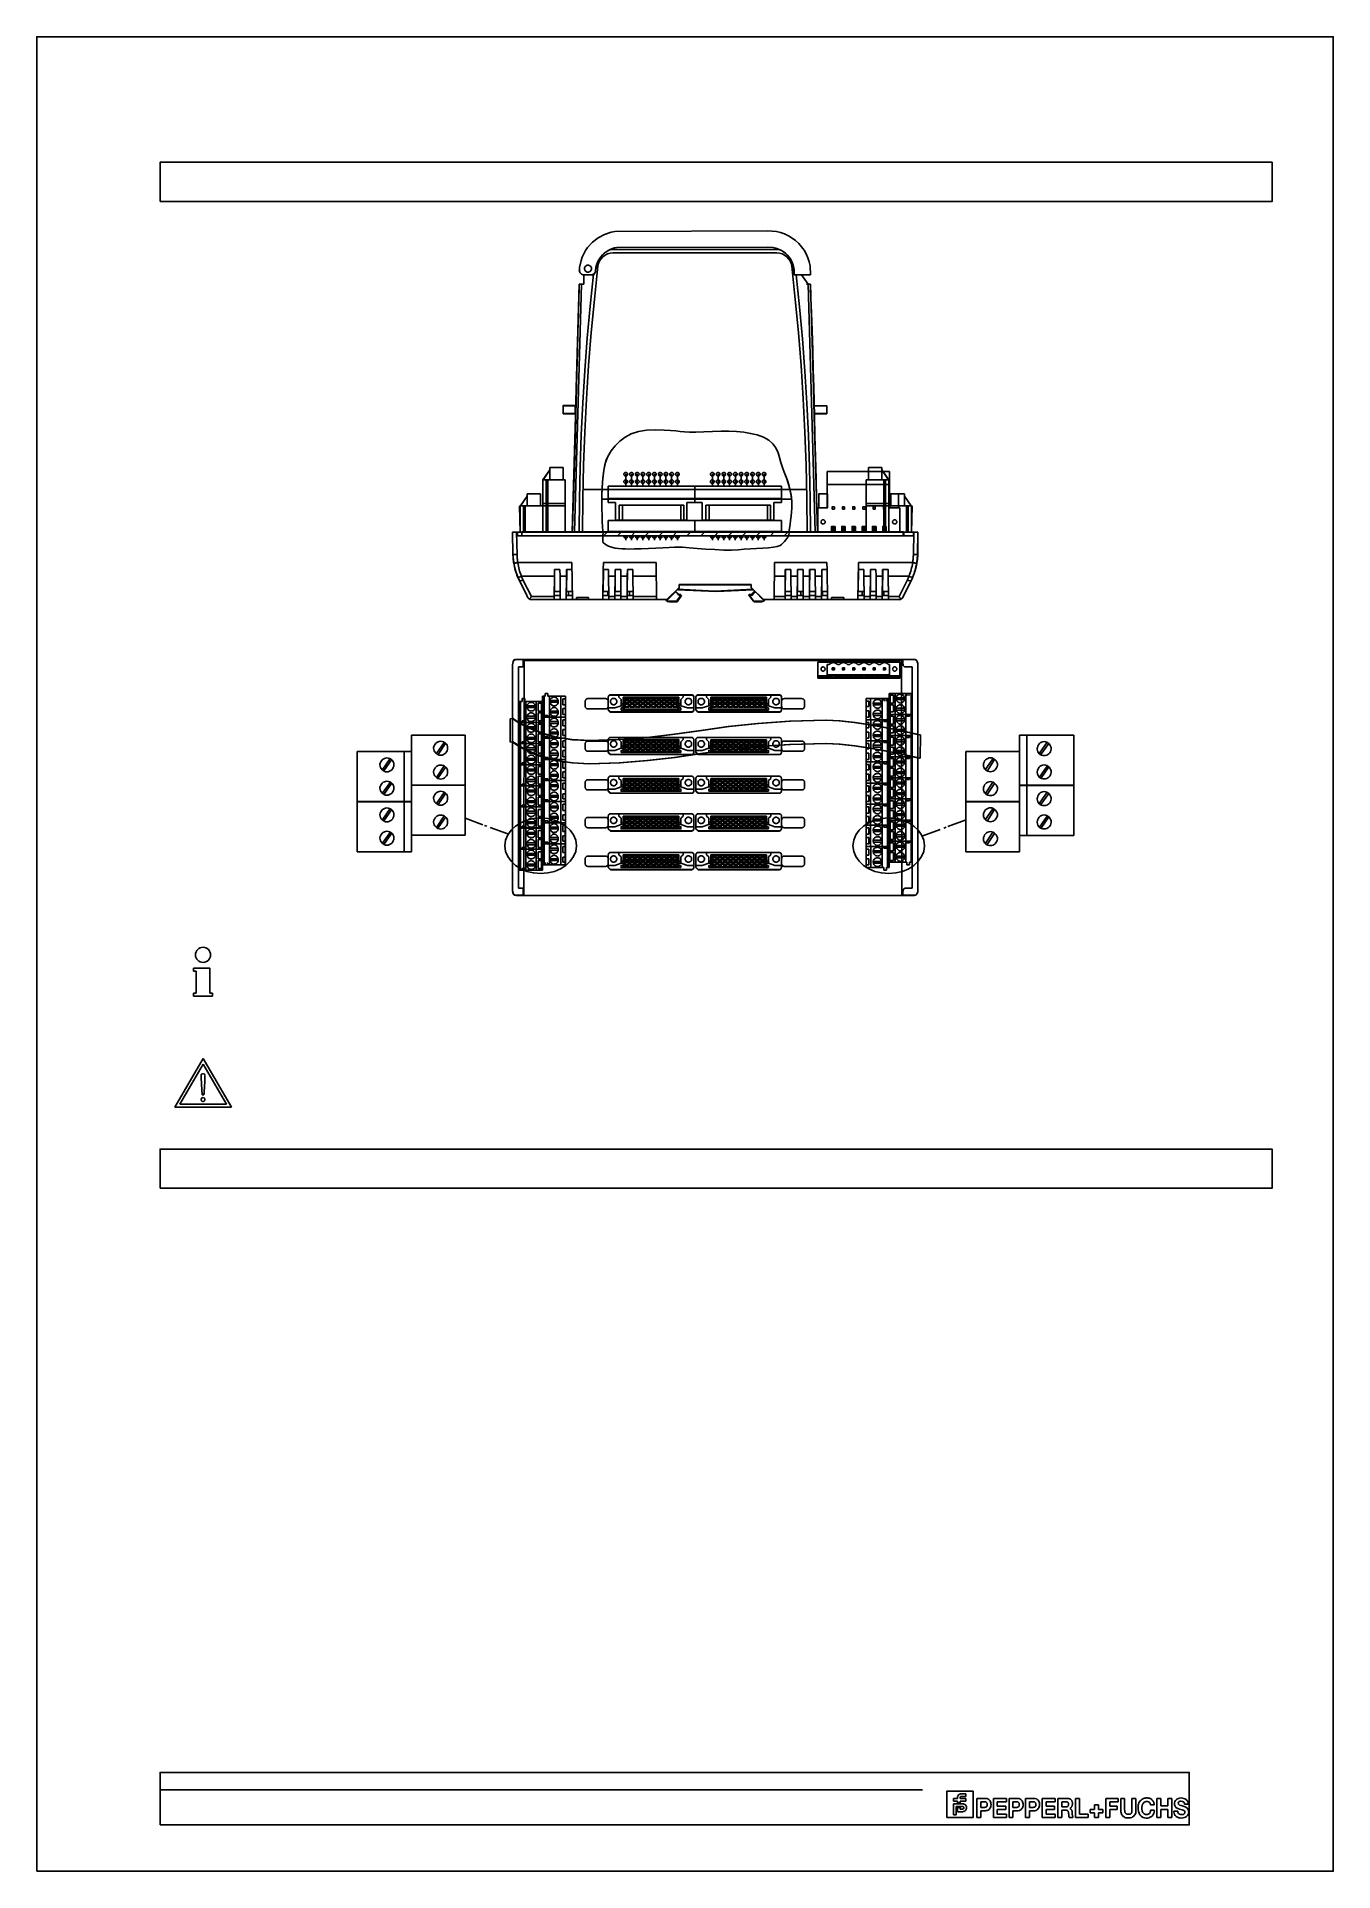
# Model space of a CAD drawing. Header units: metres. Extents: x 0 to 595, y 0 to 842.
import ezdxf

# ---------------------------------------------------------------- set-up
doc = ezdxf.new("R2010")
doc.units = ezdxf.units.M
doc.layers.add('BORDER', color=2, linetype='Continuous')
doc.layers.add('SCHEMATICS', color=7, linetype='Continuous')

msp = doc.modelspace()

# ---------------------------------------------------------------- linework, layer by layer
at = {"layer": 'BORDER', "color": 2}
msp.add_lwpolyline([(0, 0), (595, 0), (595, 842), (0, 842), (0, 0)], dxfattribs=at)
at = {"layer": 'SCHEMATICS', "color": 7}
for p, q in [((255.01, 747.66), (257.62, 749.72)), ((255.01, 747.66), (257.62, 749.72)), ((257.62, 749.72), (260.54, 751.29)), ((257.62, 749.72), (260.54, 751.29)), ((260.54, 751.29), (263.69, 752.33)), ((260.54, 751.29), (263.69, 752.33)), ((263.69, 752.33), (265.37, 752.65)), ((263.69, 752.33), (265.37, 752.65)), ((265.37, 752.65), (335.5, 752.84)), ((265.37, 752.65), (335.5, 752.84)), ((335.5, 752.84), (337.54, 752.79)), ((335.5, 752.84), (337.54, 752.79)), ((337.54, 752.79), (339.5, 752.53)), ((337.54, 752.79), (339.5, 752.53)), ((339.5, 752.53), (341.36, 752.08)), ((339.5, 752.53), (341.36, 752.08)), ((341.36, 752.08), (343.17, 751.46)), ((341.36, 752.08), (343.17, 751.46)), ((343.17, 751.46), (344.97, 750.62)), ((343.17, 751.46), (344.97, 750.62)), ((344.97, 750.62), (346.67, 749.6)), ((344.97, 750.62), (346.67, 749.6)), ((346.67, 749.6), (348.26, 748.41)), ((346.67, 749.6), (348.25, 748.41)), ((250.34, 740.81), (251.03, 742.34)), ((250.34, 740.81), (251.03, 742.34)), ((251.03, 742.34), (251.85, 743.8)), ((251.03, 742.34), (251.85, 743.8)), ((251.85, 743.8), (252.8, 745.19)), ((251.85, 743.8), (252.8, 745.19)), ((252.8, 745.19), (255.01, 747.66)), ((252.8, 745.19), (255.01, 747.66)), ((258.89, 740.97), (258.26, 740.08)), ((258.89, 740.97), (258.26, 740.08)), ((259.64, 741.82), (258.89, 740.97)), ((259.64, 741.82), (258.89, 740.97)), ((260.45, 742.59), (259.64, 741.82)), ((260.45, 742.59), (259.64, 741.82)), ((261.34, 743.28), (260.45, 742.59)), ((261.34, 743.28), (260.45, 742.59)), ((262.3, 743.89), (261.34, 743.28)), ((262.3, 743.89), (261.34, 743.28)), ((263.22, 744.36), (262.3, 743.89)), ((263.22, 744.36), (262.3, 743.89)), ((264.18, 744.75), (263.22, 744.36)), ((264.18, 744.75), (263.22, 744.36)), ((263.22, 744.36), (341.14, 744.21)), ((265.17, 745.05), (264.18, 744.75)), ((265.17, 745.05), (264.18, 744.75)), ((264.42, 744.35), (339.64, 744.35)), ((264.42, 742.75), (339.64, 742.75)), ((266.19, 745.26), (265.17, 745.05)), ((266.19, 745.26), (265.17, 745.05)), ((335.51, 745.41), (266.19, 745.26)), ((335.5, 745.41), (266.19, 745.26)), ((337.99, 745.24), (335.5, 745.41)), ((337.99, 745.24), (335.51, 745.41)), ((339.19, 744.96), (337.99, 745.24)), ((339.19, 744.96), (337.99, 745.24)), ((340.36, 744.56), (339.19, 744.96)), ((340.36, 744.56), (339.19, 744.96)), ((341.49, 744.03), (340.36, 744.56)), ((341.49, 744.03), (340.36, 744.56)), ((342.56, 743.39), (341.49, 744.03)), ((342.56, 743.39), (341.49, 744.03)), ((343.55, 742.63), (342.56, 743.39)), ((343.55, 742.63), (342.56, 743.39)), ((344.46, 741.77), (343.55, 742.63)), ((344.46, 741.77), (343.55, 742.63)), ((345.25, 740.84), (344.46, 741.77)), ((345.25, 740.84), (344.46, 741.77)), ((348.25, 748.41), (349.71, 747.07)), ((348.26, 748.41), (349.71, 747.07)), ((349.71, 747.07), (350.99, 745.61)), ((349.71, 747.07), (350.99, 745.61)), ((350.99, 745.61), (352.12, 744.03)), ((350.99, 745.61), (352.12, 744.03)), ((352.12, 744.03), (353.08, 742.34)), ((352.12, 744.03), (353.08, 742.34)), ((353.08, 742.34), (353.87, 740.56)), ((353.08, 742.34), (353.87, 740.56)), ((249.02, 734.92), (249.13, 736.1)), ((249.02, 734.92), (249.13, 736.1)), ((249.13, 736.1), (249.79, 739.23)), ((249.13, 736.1), (249.79, 739.23)), ((249.79, 739.23), (250.34, 740.81)), ((249.79, 739.23), (250.34, 740.81)), ((251.07, 728.41), (251.14, 732.66)), ((251.07, 732.66), (251.07, 728.41)), ((251.14, 732.66), (255.64, 732.75)), ((254.33, 732.66), (251.14, 732.66)), ((254.33, 732.66), (251.14, 732.66)), ((255.55, 733.08), (255.55, 733.07)), ((256.62, 736.08), (256.41, 734.62)), ((256.62, 736.08), (256.41, 734.62)), ((256.41, 734.62), (256.45, 734.62)), ((256.41, 734.62), (256.45, 734.62)), ((256.87, 737.09), (256.62, 736.08)), ((256.87, 737.09), (256.62, 736.08)), ((257.24, 738.13), (256.87, 737.09)), ((257.24, 738.13), (256.87, 737.09)), ((257.7, 739.13), (257.24, 738.13)), ((257.7, 739.13), (257.24, 738.13)), ((258.26, 740.08), (257.7, 739.13)), ((258.26, 740.08), (257.7, 739.13)), ((345.94, 739.84), (345.25, 740.84)), ((345.94, 739.84), (345.25, 740.84)), ((346.52, 738.76), (345.94, 739.84)), ((346.52, 738.76), (345.94, 739.84)), ((346.48, 736.64), (346.48, 736.64)), ((346.99, 737.64), (346.52, 738.76)), ((346.99, 737.64), (346.52, 738.76)), ((347.34, 736.49), (346.99, 737.64)), ((347.34, 736.49), (346.99, 737.64)), ((347.56, 735.31), (347.34, 736.49)), ((347.56, 735.31), (347.34, 736.49)), ((347.67, 732.66), (347.56, 735.31)), ((347.67, 732.66), (347.56, 735.31)), ((355.13, 732.66), (347.67, 732.66)), ((347.67, 732.66), (350.96, 732.66)), ((355.13, 732.66), (347.67, 732.66)), ((350.96, 732.66), (354.03, 728.41)), ((354.03, 728.41), (350.96, 732.66)), ((353.87, 740.56), (354.47, 738.7)), ((353.87, 740.56), (354.47, 738.7)), ((354.47, 738.7), (354.88, 736.78)), ((354.47, 738.7), (354.88, 736.78)), ((354.88, 736.78), (355.13, 732.66)), ((354.88, 736.78), (355.13, 732.66)), ((250.01, 728.41), (246.83, 614.76)), ((248.95, 728.41), (247.61, 680.62)), ((248.95, 728.41), (251.07, 728.41)), ((250.01, 728.41), (248.95, 728.41)), ((251.07, 728.41), (250.01, 728.41)), ((354.03, 728.41), (353.29, 728.41)), ((354.03, 728.41), (355.1, 728.41)), ((357.22, 614.76), (354.03, 728.41)), ((355.1, 728.41), (354.03, 728.41)), ((356.44, 680.62), (355.1, 728.41)), ((247.25, 667.87), (247.61, 680.62)), ((356.44, 680.62), (356.79, 667.87)), ((241.52, 672.65), (243.64, 672.65)), ((241.52, 672.65), (241.52, 668.94)), ((241.52, 668.93), (243.64, 668.93)), ((243.64, 672.65), (247.39, 672.65)), ((243.64, 668.93), (247.28, 668.93)), ((247.25, 667.87), (245.76, 614.76)), ((360.41, 672.65), (356.66, 672.65)), ((360.41, 668.93), (356.76, 668.93)), ((358.28, 614.76), (356.79, 667.87)), ((362.53, 672.65), (360.41, 672.65)), ((362.53, 668.93), (360.41, 668.93)), ((362.53, 668.94), (362.53, 672.65)), ((235.47, 643.15), (232.21, 638.66)), ((235.47, 643.15), (232.41, 638.66)), ((241.59, 644.27), (235.47, 644.27)), ((235.47, 644.27), (235.47, 643.15)), ((235.47, 644.27), (241.59, 644.27)), ((235.47, 643.15), (235.47, 644.27)), ((235.47, 643.15), (235.47, 638.66)), ((241.59, 638.66), (241.59, 644.27)), ((241.59, 644.27), (241.59, 638.66)), ((270.29, 635.79), (270.29, 641.44)), ((272.93, 635.79), (272.93, 641.44)), ((275.56, 635.79), (275.56, 641.44)), ((278.2, 635.79), (278.2, 641.44)), ((280.83, 635.79), (280.83, 641.44)), ((283.47, 635.79), (283.47, 641.44)), ((286.11, 635.79), (286.11, 641.44)), ((288.74, 635.79), (288.74, 641.44)), ((291.38, 635.79), (291.38, 641.44)), ((294.01, 635.79), (294.01, 641.44)), ((310.08, 635.79), (310.08, 641.44)), ((312.72, 635.79), (312.72, 641.44)), ((315.36, 635.79), (315.36, 641.44)), ((317.99, 635.79), (317.99, 641.44)), ((320.62, 635.79), (320.62, 641.44)), ((323.26, 635.79), (323.26, 641.44)), ((325.9, 635.79), (325.9, 641.44)), ((328.53, 635.79), (328.53, 641.44)), ((331.17, 635.79), (331.17, 641.44)), ((333.8, 635.79), (333.8, 641.44)), ((391.38, 642.42), (362.75, 642.42)), ((362.75, 642.42), (362.75, 625.76)), ((381.66, 638.66), (381.66, 644.27)), ((381.66, 644.27), (387.78, 644.27)), ((381.66, 644.27), (381.66, 638.66)), ((387.78, 644.27), (381.66, 644.27)), ((387.78, 644.27), (387.78, 643.15)), ((387.78, 643.15), (387.78, 644.27)), ((387.78, 643.15), (391.05, 638.66)), ((387.78, 643.15), (390.84, 638.66)), ((387.78, 643.15), (387.78, 638.66)), ((391.38, 625.76), (391.38, 642.42)), ((231.23, 632.23), (225.11, 632.23)), ((225.11, 632.23), (225.11, 631.11)), ((225.11, 632.23), (231.22, 632.23)), ((225.11, 631.11), (225.11, 632.23)), ((231.22, 632.23), (231.22, 626.62)), ((231.23, 626.62), (231.23, 632.23)), ((232.21, 638.66), (232.21, 626.62)), ((232.21, 638.66), (232.21, 627.74)), ((233.74, 638.66), (232.21, 638.66)), ((233.74, 638.66), (233.74, 626.62)), ((234.55, 638.66), (233.74, 638.66)), ((242.57, 638.66), (234.55, 638.66)), ((234.55, 638.66), (234.55, 626.62)), ((242.57, 638.66), (241.59, 638.66)), ((242.57, 614.57), (242.57, 638.66)), ((242.57, 638.66), (242.57, 627.74)), ((353.33, 634.14), (250.72, 634.14)), ((302.05, 635.69), (262.25, 635.69)), ((262.25, 635.69), (262.25, 628.25)), ((302.05, 628.25), (302.05, 635.69)), ((341.84, 635.69), (302.05, 635.69)), ((302.05, 635.69), (302.05, 628.25)), ((341.84, 628.25), (341.84, 635.69)), ((358.86, 625.72), (358.86, 632.14)), ((358.86, 632.14), (362.88, 632.14)), ((391.27, 636.49), (362.8, 636.49)), ((380.68, 614.57), (380.68, 638.66)), ((380.68, 638.66), (381.66, 638.66)), ((380.68, 638.66), (388.7, 638.66)), ((380.68, 638.66), (380.68, 627.74)), ((388.7, 638.66), (389.52, 638.66)), ((388.7, 638.66), (388.7, 626.62)), ((389.52, 638.66), (391.05, 638.66)), ((389.52, 638.66), (389.52, 626.62)), ((391.05, 638.66), (391.05, 626.62)), ((391.05, 638.66), (391.05, 627.74)), ((395.49, 632.14), (391.48, 632.14)), ((392.03, 626.62), (392.03, 632.23)), ((392.03, 632.23), (398.15, 632.23)), ((392.03, 632.23), (392.03, 626.62)), ((398.15, 632.23), (392.03, 632.23)), ((395.49, 625.72), (395.49, 632.14)), ((398.15, 632.23), (398.15, 631.11)), ((398.15, 631.11), (398.15, 632.23)), ((222.05, 626.62), (221.59, 626.6)), ((221.59, 626.6), (221.84, 614.57)), ((221.84, 626.62), (221.84, 614.57)), ((223.37, 626.62), (221.84, 626.62)), ((225.11, 631.11), (222.04, 626.62)), ((225.11, 631.11), (222.05, 626.62)), ((223.37, 626.62), (223.37, 614.57)), ((224.19, 626.62), (223.37, 626.62)), ((232.21, 626.62), (224.19, 626.62)), ((224.19, 626.62), (224.19, 614.57)), ((225.11, 631.11), (225.11, 626.62)), ((232.21, 626.62), (231.23, 626.62)), ((232.21, 627.74), (233.74, 627.74)), ((232.21, 626.62), (232.21, 627.74)), ((232.21, 626.62), (233.74, 626.62)), ((232.21, 626.62), (232.21, 614.57)), ((233.74, 626.62), (234.55, 626.62)), ((233.74, 626.62), (233.74, 614.57)), ((234.55, 627.74), (242.57, 627.74)), ((234.55, 626.62), (234.55, 614.57)), ((234.55, 626.62), (242.57, 626.62)), ((242.57, 627.74), (242.57, 626.62)), ((242.57, 626.62), (242.57, 614.57)), ((346.39, 629.73), (259.37, 629.73)), ((262.25, 628.25), (265.66, 628.25)), ((262.49, 630.1), (301.86, 630.1)), ((265.66, 628.25), (265.66, 620.19)), ((296.97, 627.02), (267.32, 627.02)), ((267.32, 627.02), (267.32, 619.93)), ((268.8, 620.03), (268.8, 627.02)), ((295.6, 620.27), (295.6, 627.02)), ((296.97, 620.08), (296.97, 627.02)), ((298.41, 620.17), (298.41, 628.25)), ((298.41, 628.25), (302.05, 628.25)), ((302.05, 628.25), (305.45, 628.25)), ((302.28, 630.1), (341.65, 630.1)), ((305.45, 628.25), (305.45, 620.19)), ((336.76, 627.02), (307.12, 627.02)), ((307.12, 627.02), (307.12, 619.93)), ((308.59, 620.03), (308.59, 627.02)), ((335.39, 620.27), (335.39, 627.02)), ((336.76, 620.08), (336.76, 627.02)), ((338.2, 620.17), (338.2, 628.25)), ((338.2, 628.25), (341.84, 628.25)), ((362.75, 625.76), (358.52, 625.76)), ((358.52, 625.76), (358.52, 614.8)), ((362.88, 625.72), (358.86, 625.72)), ((380.68, 627.74), (380.68, 626.62)), ((388.7, 627.74), (380.68, 627.74)), ((380.68, 626.62), (380.68, 614.57)), ((388.7, 626.62), (380.68, 626.62)), ((388.7, 626.62), (388.7, 614.57)), ((389.52, 626.62), (388.7, 626.62)), ((391.05, 627.74), (389.52, 627.74)), ((389.52, 626.62), (389.52, 614.57)), ((391.05, 626.62), (389.52, 626.62)), ((391.05, 626.62), (391.05, 627.74)), ((391.05, 626.62), (392.03, 626.62)), ((391.05, 626.62), (399.07, 626.62)), ((391.05, 626.62), (391.05, 614.57)), ((396.08, 625.76), (391.38, 625.76)), ((391.48, 625.72), (395.49, 625.72)), ((396.08, 614.8), (396.08, 625.76)), ((398.15, 631.11), (401.21, 626.62)), ((398.15, 631.11), (401.21, 626.62)), ((398.15, 631.11), (398.15, 626.62)), ((399.07, 626.62), (399.88, 626.62)), ((399.07, 626.62), (399.07, 614.57)), ((399.88, 626.62), (401.41, 626.62)), ((399.88, 626.62), (399.88, 614.57)), ((401.21, 626.62), (401.67, 626.6)), ((401.41, 626.62), (401.41, 614.57)), ((401.67, 626.6), (401.41, 614.57)), ((222.57, 614.66), (218.37, 614.62)), ((220.67, 612.94), (220.67, 614.8)), ((222.61, 612.91), (222.57, 614.66)), ((358.28, 614.76), (245.76, 614.76)), ((246.83, 614.76), (248.95, 614.76)), ((248.95, 614.76), (250.54, 614.76)), ((250.54, 614.76), (269.12, 614.76)), ((259.86, 612.77), (259.89, 614.86)), ((265.66, 620.19), (298.41, 620.17)), ((267.32, 619.93), (268.78, 619.93)), ((268.78, 619.93), (268.78, 620.03)), ((268.78, 620.03), (295.7, 620.03)), ((295.7, 620.08), (296.97, 620.08)), ((295.7, 620.03), (295.7, 620.08)), ((305.45, 620.19), (338.2, 620.17)), ((307.12, 619.93), (308.57, 619.93)), ((308.57, 619.93), (308.57, 620.03)), ((308.57, 620.03), (335.49, 620.03)), ((312.64, 614.76), (353.51, 614.76)), ((335.49, 620.08), (336.76, 620.08)), ((335.49, 620.03), (335.49, 620.08)), ((345.13, 612.93), (345.3, 614.76)), ((353.51, 614.76), (355.1, 614.76)), ((355.1, 614.76), (355.1, 614.77)), ((355.1, 614.76), (357.22, 614.76)), ((365.16, 616.73), (364.75, 617.25)), ((364.75, 614.99), (365.16, 615.19)), ((365.16, 615.19), (365.16, 616.73)), ((365.97, 616.73), (365.16, 616.73)), ((366.37, 617.25), (365.97, 616.73)), ((365.97, 615.19), (365.97, 616.73)), ((366.37, 614.99), (365.97, 615.19)), ((369.86, 616.73), (369.45, 617.25)), ((369.45, 614.99), (369.86, 615.19)), ((369.86, 615.19), (369.86, 616.73)), ((370.65, 616.73), (369.86, 616.73)), ((371.06, 617.25), (370.65, 616.73)), ((370.65, 615.19), (370.65, 616.73)), ((371.06, 614.99), (370.65, 615.19)), ((374.55, 616.73), (374.14, 617.25)), ((374.14, 614.99), (374.55, 615.19)), ((374.55, 615.19), (374.55, 616.73)), ((375.35, 616.73), (374.55, 616.73)), ((375.76, 617.25), (375.35, 616.73)), ((375.35, 615.19), (375.35, 616.73)), ((375.76, 614.99), (375.35, 615.19)), ((379.25, 616.73), (378.84, 617.25)), ((378.84, 614.99), (379.25, 615.19)), ((379.25, 615.19), (379.25, 616.73)), ((380.05, 616.73), (379.25, 616.73)), ((380.45, 617.25), (380.05, 616.73)), ((380.05, 615.19), (380.05, 616.73)), ((380.45, 614.99), (380.05, 615.19)), ((383.93, 616.73), (383.53, 617.25)), ((383.53, 614.99), (383.93, 615.19)), ((383.93, 615.19), (383.93, 616.73)), ((384.74, 616.73), (383.93, 616.73)), ((385.15, 617.25), (384.74, 616.73)), ((384.74, 615.19), (384.74, 616.73)), ((385.15, 614.99), (384.74, 615.19)), ((388.63, 616.73), (388.22, 617.25)), ((388.22, 614.99), (388.63, 615.19)), ((388.63, 615.19), (388.63, 616.73)), ((389.44, 616.73), (388.63, 616.73)), ((389.84, 617.25), (389.44, 616.73)), ((389.44, 615.19), (389.44, 616.73)), ((389.84, 614.99), (389.44, 615.19)), ((397.85, 614.7), (397.85, 612.91)), ((404.34, 614.62), (397.85, 614.7)), ((402.29, 612.94), (402.29, 614.8)), ((218.37, 614.62), (218.55, 604.34)), ((218.38, 614.62), (218.56, 604.34)), ((220.23, 614.62), (222.59, 614.62)), ((220.23, 614.62), (220.23, 614.62)), ((220.41, 604.34), (220.23, 614.62)), ((223.46, 612.94), (220.67, 612.94)), ((221.84, 614.57), (242.36, 614.56)), ((398.21, 614.66), (222.52, 614.66)), ((222.58, 612.95), (397.8, 612.94)), ((222.59, 614.62), (222.59, 614.62)), ((222.59, 614.62), (222.59, 612.95)), ((222.59, 614.62), (222.59, 614.62)), ((222.66, 614.62), (222.59, 614.62)), ((397.85, 612.91), (222.61, 612.91)), ((222.65, 614.62), (222.65, 614.62)), ((222.65, 612.94), (222.65, 614.62)), ((222.66, 614.62), (222.66, 614.62)), ((303.4, 612.94), (223.46, 612.94)), ((260.12, 612.92), (261.76, 614.55)), ((266.5, 612.92), (268.14, 614.55)), ((270.29, 610.89), (270.29, 612.59)), ((272.88, 612.92), (274.52, 614.55)), ((272.93, 610.89), (272.93, 612.59)), ((275.56, 610.89), (275.56, 612.59)), ((278.2, 610.89), (278.2, 612.59)), ((279.26, 612.92), (280.89, 614.55)), ((280.83, 610.89), (280.83, 612.59)), ((283.47, 610.89), (283.47, 612.59)), ((285.64, 612.92), (287.27, 614.55)), ((286.11, 610.89), (286.11, 612.59)), ((288.74, 610.89), (288.74, 612.59)), ((291.38, 610.89), (291.38, 612.59)), ((292.01, 612.92), (293.65, 614.55)), ((294.01, 610.89), (294.01, 612.59)), ((298.39, 612.92), (300.03, 614.55)), ((397.18, 612.94), (303.77, 612.94)), ((304.77, 612.92), (306.41, 614.55)), ((310.05, 610.89), (310.05, 612.59)), ((311.15, 612.92), (312.78, 614.55)), ((312.68, 610.89), (312.68, 612.59)), ((315.32, 610.89), (315.32, 612.59)), ((317.53, 612.92), (319.16, 614.55)), ((317.95, 610.89), (317.95, 612.59)), ((320.59, 610.89), (320.59, 612.59)), ((323.23, 610.89), (323.23, 612.59)), ((323.9, 612.92), (325.54, 614.55)), ((325.86, 610.89), (325.86, 612.59)), ((328.5, 610.89), (328.5, 612.59)), ((330.28, 612.92), (331.92, 614.55)), ((331.13, 610.89), (331.13, 612.59)), ((333.77, 610.89), (333.77, 612.59)), ((336.66, 612.92), (338.3, 614.55)), ((343.04, 612.92), (344.67, 614.55)), ((401.41, 614.57), (380.89, 614.56)), ((398.29, 612.94), (397.18, 612.94)), ((397.8, 614.66), (402.48, 614.66)), ((397.8, 612.94), (397.8, 614.62)), ((402.29, 612.94), (398.29, 612.94)), ((402.29, 604.33), (402.48, 614.62)), ((402.48, 614.66), (404.34, 614.66)), ((404.15, 604.33), (404.34, 614.62)), ((404.4, 614.61), (404.22, 604.33)), ((404.41, 614.61), (404.34, 614.62)), ((404.4, 614.61), (404.34, 614.62)), ((245.54, 600.63), (220.74, 600.63)), ((220.74, 600.63), (220.74, 600.63)), ((245.84, 583.65), (245.54, 600.63)), ((259.99, 597.54), (260.04, 600.63)), ((284.2, 600.63), (260.04, 600.63)), ((284.35, 583.65), (284.2, 600.63)), ((338.5, 600.63), (338.35, 583.64)), ((362.66, 600.63), (338.5, 600.63)), ((362.66, 600.63), (362.71, 597.53)), ((377.17, 600.63), (376.87, 583.64)), ((401.97, 600.63), (377.17, 600.63)), ((403.36, 598.17), (403.36, 598.17)), ((403.37, 598.17), (403.37, 598.17)), ((403.37, 598.17), (403.37, 598.17)), ((403.37, 598.17), (403.37, 598.17)), ((403.38, 598.17), (403.38, 598.17)), ((403.38, 598.17), (403.38, 598.17)), ((403.38, 598.17), (403.38, 598.17)), ((403.38, 598.17), (403.38, 598.17)), ((403.38, 598.17), (403.38, 598.17)), ((403.38, 598.17), (403.38, 598.17)), ((403.4, 598.17), (403.39, 598.17)), ((403.39, 598.17), (403.39, 598.17)), ((403.39, 598.17), (403.39, 598.17)), ((403.39, 598.17), (403.39, 598.17)), ((403.39, 598.17), (403.39, 598.17)), ((403.41, 598.17), (403.4, 598.17)), ((403.4, 598.17), (403.4, 598.17)), ((403.4, 598.17), (403.4, 598.17)), ((403.4, 598.17), (403.4, 598.17)), ((403.4, 598.17), (403.4, 598.17)), ((403.41, 598.17), (403.4, 598.17)), ((403.41, 598.17), (403.41, 598.17)), ((403.41, 598.17), (403.41, 598.17)), ((403.41, 598.17), (403.41, 598.17)), ((403.42, 598.17), (403.42, 598.17)), ((403.42, 598.17), (403.42, 598.17)), ((403.42, 598.17), (403.42, 598.17)), ((403.42, 598.17), (403.42, 598.17)), ((404.15, 604.33), (404.22, 604.33)), ((404.19, 604.33), (404.22, 604.33)), ((404.22, 604.33), (404.22, 604.33)), ((220.7, 594.09), (220.7, 594.08)), ((220.7, 594.08), (220.71, 594.07)), ((220.71, 594.07), (220.71, 594.07)), ((220.71, 594.07), (220.72, 594.06)), ((220.72, 594.06), (220.73, 594.05)), ((220.73, 594.05), (220.75, 594.03)), ((220.75, 594.03), (220.77, 594.02)), ((220.77, 594.02), (220.8, 594.01)), ((220.8, 594.01), (220.86, 594)), ((220.86, 594), (220.93, 593.99)), ((220.93, 593.99), (221.03, 593.99)), ((221.03, 593.99), (221.25, 594.02)), ((221.25, 594.02), (221.81, 594.15)), ((221.5, 592.34), (221.49, 592.34)), ((221.5, 592.33), (221.5, 592.34)), ((225.33, 584.68), (221.5, 592.33)), ((221.51, 592.32), (221.5, 592.33)), ((221.53, 592.3), (221.51, 592.32)), ((221.51, 592.32), (221.51, 592.32)), ((221.55, 592.3), (221.53, 592.3)), ((221.57, 592.28), (221.55, 592.3)), ((221.6, 592.28), (221.57, 592.28)), ((221.66, 592.27), (221.6, 592.28)), ((221.73, 592.27), (221.66, 592.27)), ((221.82, 592.28), (221.73, 592.27)), ((221.81, 594.15), (222.41, 594.35)), ((222.04, 592.32), (221.82, 592.28)), ((222.58, 592.48), (222.04, 592.32)), ((237.55, 594.35), (222.41, 594.35)), ((223.15, 592.72), (222.58, 592.48)), ((223.15, 592.72), (226.99, 585.06)), ((237.47, 585.06), (237.55, 594.35)), ((237.58, 597.54), (237.55, 594.35)), ((237.65, 597.54), (237.56, 587.37)), ((240.12, 597.54), (237.58, 597.54)), ((240.15, 594.35), (240.12, 597.54)), ((243.13, 594.35), (240.15, 594.35)), ((240.15, 594.35), (240.25, 583.65)), ((243.03, 583.65), (243.13, 594.35)), ((243.22, 597.54), (243.13, 587.37)), ((243.15, 597.54), (243.13, 594.35)), ((245.6, 597.54), (243.16, 597.54)), ((259.99, 597.54), (259.75, 583.65)), ((259.88, 587.37), (260.06, 597.54)), ((262.43, 597.54), (259.99, 597.54)), ((262.43, 597.54), (262.46, 594.35)), ((262.46, 594.35), (262.54, 585.06)), ((265.43, 594.35), (262.46, 594.35)), ((265.43, 594.35), (265.35, 585.06)), ((265.46, 597.54), (265.43, 594.35)), ((265.53, 597.54), (265.44, 587.37)), ((268.01, 597.54), (265.46, 597.54)), ((268.01, 597.54), (268.04, 594.35)), ((268.04, 594.35), (268.12, 585.06)), ((271.01, 594.35), (268.04, 594.35)), ((270.93, 585.06), (271.01, 594.35)), ((271.04, 597.54), (271.01, 594.35)), ((271.11, 597.54), (271.02, 587.37)), ((273.59, 597.54), (271.04, 597.54)), ((273.59, 597.54), (273.61, 594.35)), ((273.61, 594.35), (273.7, 585.06)), ((284.26, 594.35), (273.61, 594.35)), ((294.81, 589.23), (294.81, 590.62)), ((294.81, 590.62), (327.9, 590.62)), ((327.9, 590.62), (294.81, 590.62)), ((294.81, 590.62), (294.84, 590.62)), ((294.81, 590.62), (294.81, 589.23)), ((294.82, 590.62), (294.84, 590.62)), ((294.84, 590.62), (294.88, 590.62)), ((294.84, 590.62), (294.84, 589.22)), ((294.85, 590.62), (294.88, 590.62)), ((294.88, 589.22), (294.88, 590.62)), ((294.88, 589), (294.88, 590.4)), ((294.88, 590.4), (327.9, 590.39)), ((314.97, 590.63), (308.32, 590.63)), ((324.14, 590.62), (324.14, 590.62)), ((324.15, 590.62), (324.14, 590.62)), ((324.21, 590.62), (324.21, 590.62)), ((324.22, 590.62), (324.21, 590.62)), ((327.9, 590.39), (327.79, 589.06)), ((327.9, 590.62), (327.9, 589.23)), ((327.9, 589.23), (327.9, 590.62)), ((343.51, 594.35), (338.45, 594.35)), ((343.43, 585.05), (343.51, 594.35)), ((343.54, 597.53), (343.51, 594.35)), ((343.61, 597.54), (343.52, 587.37)), ((346.09, 597.53), (343.54, 597.53)), ((346.09, 597.53), (346.12, 594.35)), ((346.12, 594.35), (346.2, 585.05)), ((349.09, 594.35), (346.12, 594.35)), ((349.01, 585.05), (349.09, 594.35)), ((349.12, 597.53), (349.09, 594.35)), ((349.19, 597.54), (349.1, 587.36)), ((351.66, 597.53), (349.12, 597.53)), ((351.69, 594.35), (351.66, 597.53)), ((354.67, 594.35), (351.69, 594.35)), ((351.69, 594.35), (351.78, 585.05)), ((354.59, 585.05), (354.67, 594.35)), ((354.69, 597.53), (354.66, 594.35)), ((354.77, 597.54), (354.68, 587.36)), ((357.24, 597.53), (354.7, 597.53)), ((357.27, 594.35), (357.24, 597.53)), ((360.24, 594.35), (357.27, 594.35)), ((357.27, 594.35), (357.35, 585.05)), ((360.17, 585.05), (360.24, 594.35)), ((360.27, 597.53), (360.24, 594.35)), ((360.34, 597.54), (360.25, 587.37)), ((362.72, 597.53), (360.27, 597.53)), ((362.96, 583.64), (362.71, 597.53)), ((377, 587.36), (377.18, 597.54)), ((379.56, 597.53), (377.12, 597.53)), ((379.59, 594.35), (379.56, 597.53)), ((382.56, 594.35), (379.59, 594.35)), ((379.59, 594.35), (379.67, 585.05)), ((382.56, 594.35), (382.48, 585.05)), ((382.59, 597.54), (382.56, 594.35)), ((382.56, 587.36), (382.65, 597.54)), ((385.13, 597.54), (382.58, 597.54)), ((385.13, 597.54), (385.16, 594.35)), ((385.16, 594.35), (385.24, 585.05)), ((388.13, 594.35), (385.16, 594.35)), ((388.05, 585.05), (388.13, 594.35)), ((388.16, 597.54), (388.13, 594.35)), ((388.14, 587.36), (388.23, 597.54)), ((390.71, 597.54), (388.16, 597.54)), ((390.71, 597.54), (390.74, 594.35)), ((390.74, 594.35), (390.82, 585.05)), ((400.3, 594.35), (390.74, 594.35)), ((395.72, 585.05), (399.55, 592.72)), ((397.27, 584.47), (401.27, 592.34)), ((401.22, 592.34), (397.39, 584.67)), ((400.12, 592.48), (399.55, 592.72)), ((400.64, 592.32), (400.12, 592.48)), ((400.3, 594.35), (400.9, 594.14)), ((400.86, 592.28), (400.64, 592.32)), ((401.02, 592.26), (400.86, 592.28)), ((400.9, 594.14), (401.46, 594.01)), ((401.09, 592.27), (401.02, 592.26)), ((401.12, 592.28), (401.09, 592.27)), ((401.14, 592.28), (401.12, 592.28)), ((401.17, 592.29), (401.14, 592.28)), ((401.18, 592.3), (401.17, 592.29)), ((401.2, 592.31), (401.18, 592.3)), ((401.21, 592.32), (401.2, 592.31)), ((401.21, 592.32), (401.21, 592.32)), ((401.22, 592.34), (401.22, 592.34)), ((401.23, 592.34), (401.22, 592.34)), ((401.22, 592.34), (401.22, 592.34)), ((401.23, 592.34), (401.23, 592.34)), ((401.24, 592.34), (401.23, 592.34)), ((401.23, 592.34), (401.23, 592.34)), ((401.23, 592.34), (401.23, 592.34)), ((401.24, 592.34), (401.24, 592.34)), ((401.24, 592.34), (401.24, 592.34)), ((401.25, 592.34), (401.24, 592.34)), ((401.24, 592.34), (401.24, 592.34)), ((401.24, 592.34), (401.24, 592.34)), ((401.25, 592.34), (401.25, 592.34)), ((401.25, 592.34), (401.25, 592.34)), ((401.25, 592.34), (401.25, 592.34)), ((401.25, 592.34), (401.25, 592.34)), ((401.25, 592.34), (401.25, 592.34)), ((401.26, 592.34), (401.26, 592.34)), ((401.26, 592.34), (401.26, 592.34)), ((401.26, 592.34), (401.26, 592.34)), ((401.26, 592.34), (401.26, 592.34)), ((401.27, 592.34), (401.27, 592.34)), ((401.27, 592.34), (401.27, 592.34)), ((401.28, 592.34), (401.27, 592.34)), ((401.28, 592.34), (401.27, 592.34)), ((401.27, 592.34), (401.27, 592.34)), ((401.27, 592.34), (401.27, 592.34)), ((401.28, 592.34), (401.28, 592.34)), ((401.29, 592.34), (401.28, 592.34)), ((401.29, 592.34), (401.29, 592.34)), ((401.46, 594.01), (401.68, 593.99)), ((401.68, 593.99), (401.78, 593.99)), ((401.78, 593.99), (401.86, 593.99)), ((401.86, 593.99), (401.92, 594.01)), ((401.92, 594.01), (401.94, 594.02)), ((401.94, 594.02), (401.96, 594.03)), ((401.96, 594.03), (401.98, 594.04)), ((401.98, 594.04), (401.99, 594.05)), ((401.99, 594.05), (402, 594.06)), ((402, 594.06), (402.01, 594.07)), ((402.01, 594.07), (402.01, 594.08)), ((402.01, 594.08), (402.02, 594.08)), ((225.5, 584.4), (226.12, 583.86)), ((226.12, 583.86), (289.23, 583.64)), ((226.99, 585.06), (237.47, 585.06)), ((226.99, 583.65), (227, 583.65)), ((226.99, 583.65), (226.99, 583.65)), ((226.99, 583.65), (226.99, 583.65)), ((237.46, 583.65), (226.99, 583.65)), ((226.99, 583.65), (227, 583.65)), ((226.99, 583.65), (227, 583.65)), ((227, 583.65), (227, 583.65)), ((227, 583.65), (227, 583.65)), ((227, 583.65), (227, 583.65)), ((227, 583.65), (227.01, 583.65)), ((227, 583.65), (227, 583.65)), ((227.01, 583.65), (227.01, 583.65)), ((227.01, 583.65), (227.01, 583.65)), ((227.01, 583.65), (227.01, 583.65)), ((227.01, 583.65), (227.02, 583.65)), ((227.01, 583.65), (227.01, 583.65)), ((227.01, 583.65), (227.01, 583.65)), ((227.01, 583.65), (227.02, 583.65)), ((227.01, 583.65), (227.01, 583.65)), ((227.02, 583.65), (227.02, 583.65)), ((227.02, 583.65), (227.02, 583.65)), ((227.02, 583.65), (227.02, 583.64)), ((227.02, 583.65), (227.03, 583.64)), ((227.02, 583.65), (227.02, 583.64)), ((227.02, 583.65), (227.02, 583.64)), ((227.02, 583.65), (227.02, 583.65)), ((227.02, 583.64), (227.02, 583.64)), ((227.03, 583.64), (227.03, 583.64)), ((227.03, 583.64), (227.03, 583.64)), ((227.03, 583.64), (227.03, 583.64)), ((227.03, 583.64), (227.04, 583.64)), ((227.03, 583.64), (227.03, 583.64)), ((227.03, 583.64), (227.03, 583.64)), ((227.03, 583.64), (227.04, 583.64)), ((227.03, 583.64), (227.03, 583.64)), ((227.03, 583.64), (227.03, 583.64)), ((227.04, 583.64), (227.04, 583.64)), ((227.04, 583.64), (227.04, 583.64)), ((227.04, 583.64), (227.04, 583.64)), ((227.04, 583.64), (227.04, 583.64)), ((227.04, 583.64), (227.04, 583.64)), ((227.04, 583.64), (227.04, 583.64)), ((227.05, 583.64), (227.06, 583.64)), ((227.05, 583.64), (227.05, 583.64)), ((227.05, 583.64), (227.05, 583.64)), ((227.05, 583.64), (227.05, 583.64)), ((227.05, 583.64), (227.06, 583.64)), ((227.05, 583.64), (227.05, 583.64)), ((227.05, 583.64), (227.05, 583.64)), ((227.05, 583.64), (227.05, 583.64)), ((227.05, 583.64), (227.05, 583.64)), ((227.05, 583.64), (227.05, 583.64)), ((228.05, 583.65), (228.06, 583.65)), ((228.05, 583.65), (228.05, 583.65)), ((228.09, 583.64), (228.1, 583.64)), ((228.09, 583.64), (228.1, 583.64)), ((237.47, 585.06), (237.46, 583.65)), ((240.25, 583.65), (237.46, 583.65)), ((240.23, 585.51), (237.48, 585.51)), ((237.49, 587.37), (240.21, 587.37)), ((243.03, 583.65), (240.24, 583.65)), ((240.25, 583.65), (240.25, 583.65)), ((240.25, 583.65), (240.25, 583.65)), ((240.32, 583.64), (240.32, 583.64)), ((240.32, 583.64), (240.32, 583.64)), ((243.04, 583.65), (243.03, 583.65)), ((243.03, 583.64), (243.03, 583.64)), ((243.04, 583.65), (243.04, 583.65)), ((245.84, 583.65), (243.04, 583.65)), ((243.97, 585.51), (243.05, 585.51)), ((243.07, 587.37), (243.97, 587.37)), ((243.1, 583.64), (243.1, 583.64)), ((243.1, 583.64), (243.1, 583.64)), ((243.97, 587.37), (243.97, 587.37)), ((243.97, 587.37), (245.77, 587.37)), ((243.97, 585.51), (243.97, 587.37)), ((243.97, 587.37), (243.97, 587.37)), ((245.8, 585.51), (243.97, 585.51)), ((245.84, 583.65), (245.85, 583.65)), ((247.65, 583.65), (245.84, 583.65)), ((245.84, 583.65), (245.84, 583.65)), ((245.91, 583.64), (245.91, 583.64)), ((245.91, 583.64), (245.91, 583.64)), ((247.66, 584.58), (247.65, 583.65)), ((247.66, 583.65), (247.65, 583.65)), ((247.65, 583.65), (247.65, 583.65)), ((253.26, 583.65), (247.65, 583.65)), ((247.65, 583.64), (247.65, 583.64)), ((247.66, 584.58), (247.66, 584.58)), ((253.26, 584.58), (247.67, 584.58)), ((247.67, 584.58), (247.67, 584.58)), ((247.79, 583.64), (247.78, 583.64)), ((247.79, 583.64), (247.78, 583.64)), ((252.52, 584.58), (252.52, 584.58)), ((252.53, 584.58), (252.53, 584.58)), ((253.26, 583.64), (253.26, 584.58)), ((253.26, 583.65), (253.26, 583.65)), ((259.75, 583.65), (253.26, 583.65)), ((253.26, 583.64), (253.26, 583.64)), ((253.33, 583.64), (253.33, 583.64)), ((253.33, 583.64), (253.33, 583.64)), ((257.97, 583.64), (257.98, 583.64)), ((257.97, 583.64), (257.97, 583.64)), ((258.25, 583.65), (258.26, 583.65)), ((258.26, 583.65), (258.26, 583.65)), ((259.76, 583.65), (259.75, 583.65)), ((262.55, 583.65), (259.75, 583.65)), ((259.75, 583.65), (259.75, 583.65)), ((259.75, 583.64), (259.75, 583.64)), ((262.09, 585.51), (259.78, 585.51)), ((259.81, 587.37), (262.09, 587.37)), ((259.82, 583.64), (259.82, 583.64)), ((259.82, 583.64), (259.81, 583.64)), ((262.09, 587.37), (262.52, 587.37)), ((262.09, 587.37), (262.09, 585.51)), ((262.54, 585.51), (262.09, 585.51)), ((262.54, 585.06), (265.35, 585.06)), ((262.55, 583.65), (262.54, 585.06)), ((265.34, 583.65), (262.55, 583.65)), ((265.35, 585.06), (265.34, 583.65)), ((268.13, 583.65), (265.34, 583.65)), ((268.11, 585.51), (265.36, 585.51)), ((265.38, 587.37), (268.1, 587.37)), ((268.13, 583.65), (268.12, 585.06)), ((268.12, 585.06), (270.93, 585.06)), ((270.92, 583.65), (268.13, 583.65)), ((270.93, 585.06), (270.92, 583.65)), ((273.71, 583.65), (270.92, 583.65)), ((273.69, 585.51), (270.94, 585.51)), ((270.95, 587.37), (272.09, 587.37)), ((272.09, 587.37), (273.68, 587.37)), ((272.09, 587.37), (272.09, 585.51)), ((273.69, 585.06), (273.71, 583.65)), ((273.7, 585.06), (284.34, 585.06)), ((284.35, 583.65), (273.71, 583.65)), ((284.35, 583.65), (284.36, 583.65)), ((289.23, 583.65), (284.35, 583.65)), ((284.35, 583.65), (284.35, 583.65)), ((284.42, 583.64), (284.43, 583.64)), ((284.42, 583.64), (284.42, 583.64)), ((286.25, 583.64), (286.24, 583.64)), ((286.25, 583.64), (286.24, 583.64)), ((286.25, 583.64), (286.25, 583.64)), ((286.25, 583.64), (286.25, 583.64)), ((288.37, 583.64), (288.37, 583.64)), ((288.37, 583.64), (288.37, 583.64)), ((289.51, 582.84), (288.72, 583.42)), ((288.72, 583.42), (289.36, 583.37)), ((289.23, 583.64), (294.81, 589.23)), ((294.81, 589.22), (289.23, 583.64)), ((289.27, 583.64), (289.23, 583.65)), ((289.23, 583.65), (289.26, 583.65)), ((289.27, 583.64), (289.23, 583.65)), ((294.84, 589.22), (289.27, 583.64)), ((289.3, 583.64), (289.27, 583.64)), ((289.27, 583.64), (289.3, 583.64)), ((289.3, 583.64), (289.27, 583.64)), ((289.3, 583.64), (294.88, 589.22)), ((289.36, 583.37), (293.14, 587.25)), ((290.2, 582.69), (289.51, 582.84)), ((293.54, 582.91), (290.19, 582.91)), ((293.91, 582.69), (290.2, 582.69)), ((293.14, 587.25), (294.08, 586.61)), ((295.53, 585.53), (293.54, 582.91)), ((295.96, 585.48), (293.91, 582.69)), ((311.21, 587.56), (293.98, 588.4)), ((294.06, 588.18), (294.88, 589)), ((311.98, 587.36), (294.06, 588.18)), ((294.08, 586.61), (294.67, 585.76)), ((294.3, 585.98), (295.3, 585.98)), ((294.67, 585.76), (295.68, 585.76)), ((294.81, 589.23), (294.84, 589.22)), ((294.83, 589.22), (294.84, 589.22)), ((294.85, 589.22), (294.88, 589.22)), ((294.85, 589.22), (294.88, 589.22)), ((295.68, 585.76), (295.96, 585.48)), ((328.72, 588.41), (311.21, 587.56)), ((328.8, 588.17), (311.98, 587.36)), ((328.86, 582.91), (326.88, 585.53)), ((327.1, 585.98), (328.11, 585.98)), ((327.25, 585.31), (327.48, 585.76)), ((329.24, 582.69), (327.25, 585.31)), ((327.48, 585.76), (328.48, 585.76)), ((327.79, 589.06), (328.8, 588.17)), ((327.9, 589.23), (333.51, 583.64)), ((333.48, 583.64), (327.9, 589.22)), ((332.58, 582.91), (328.86, 582.91)), ((332.59, 582.69), (329.24, 582.69)), ((329.64, 587.47), (329.65, 587.47)), ((329.82, 587.16), (333.55, 583.44)), ((333.48, 582.92), (332.59, 582.69)), ((333.48, 583.64), (333.51, 583.64)), ((338.36, 583.64), (333.48, 583.64)), ((333.48, 583.64), (333.51, 583.64)), ((334.07, 583.42), (333.48, 582.92)), ((333.51, 583.64), (396.43, 583.64)), ((333.52, 583.64), (333.55, 583.64)), ((333.52, 583.64), (333.55, 583.64)), ((333.55, 583.44), (334.07, 583.42)), ((336.53, 583.64), (336.53, 583.64)), ((336.53, 583.64), (336.53, 583.64)), ((338.36, 583.64), (338.35, 583.64)), ((338.36, 583.64), (338.36, 583.64)), ((338.36, 583.64), (338.36, 583.64)), ((343.42, 583.64), (338.36, 583.64)), ((338.37, 585.05), (343.43, 585.05)), ((338.43, 583.64), (338.42, 583.64)), ((338.43, 583.64), (338.43, 583.64)), ((343.43, 585.05), (343.42, 583.64)), ((346.21, 583.64), (343.42, 583.64)), ((346.2, 585.5), (343.44, 585.5)), ((346.18, 587.36), (343.46, 587.36)), ((346.2, 585.05), (349.01, 585.05)), ((346.21, 583.64), (346.2, 585.05)), ((349, 583.64), (346.21, 583.64)), ((349.01, 585.05), (349, 583.64)), ((351.79, 583.64), (349, 583.64)), ((351.77, 585.5), (349.02, 585.5)), ((350.64, 587.36), (349.04, 587.36)), ((350.64, 587.36), (350.64, 585.5)), ((351.76, 587.36), (350.64, 587.36)), ((351.78, 585.05), (354.59, 585.05)), ((351.79, 583.64), (351.78, 585.05)), ((354.58, 583.64), (351.79, 583.64)), ((354.59, 585.05), (354.58, 583.64)), ((357.37, 583.64), (354.58, 583.64)), ((357.35, 585.5), (354.59, 585.5)), ((357.34, 587.36), (354.62, 587.36)), ((357.35, 585.05), (360.17, 585.05)), ((357.37, 583.64), (357.35, 585.05)), ((360.15, 583.64), (357.37, 583.64)), ((360.17, 585.05), (360.15, 583.64)), ((362.96, 583.64), (360.15, 583.64)), ((360.62, 585.5), (360.17, 585.5)), ((360.62, 587.36), (360.19, 587.36)), ((360.63, 587.36), (360.62, 587.37)), ((362.93, 585.5), (360.62, 585.5)), ((360.63, 587.36), (360.63, 585.5)), ((360.63, 587.36), (360.63, 587.36)), ((362.9, 587.36), (360.63, 587.36)), ((362.96, 583.64), (362.96, 583.64)), ((364.77, 583.64), (362.96, 583.64)), ((362.96, 583.64), (362.96, 583.64)), ((363.02, 583.64), (363.03, 583.64)), ((363.03, 583.64), (363.03, 583.64)), ((364.79, 584.57), (364.77, 583.64)), ((364.77, 583.64), (364.77, 583.64)), ((364.77, 583.64), (364.77, 583.64)), ((364.77, 583.64), (364.77, 583.64)), ((370.38, 583.64), (364.77, 583.64)), ((364.79, 584.57), (364.79, 584.57)), ((370.38, 584.57), (364.79, 584.57)), ((364.91, 583.64), (364.9, 583.64)), ((364.9, 583.64), (364.9, 583.64)), ((369.64, 584.57), (369.64, 584.57)), ((369.64, 584.57), (369.64, 584.57)), ((370.38, 583.64), (370.38, 584.57)), ((370.38, 583.64), (370.38, 583.64)), ((376.87, 583.64), (370.38, 583.64)), ((370.38, 583.64), (370.38, 583.64)), ((370.45, 583.64), (370.45, 583.64)), ((370.45, 583.64), (370.45, 583.64)), ((375.09, 583.64), (375.1, 583.64)), ((375.09, 583.64), (375.09, 583.64)), ((375.37, 583.64), (375.38, 583.64)), ((375.37, 583.64), (375.38, 583.64)), ((376.87, 583.64), (376.87, 583.64)), ((376.87, 583.64), (376.87, 583.64)), ((376.87, 583.64), (376.87, 583.64)), ((379.68, 583.64), (376.88, 583.64)), ((378.75, 585.5), (376.91, 585.5)), ((378.75, 587.36), (376.94, 587.36)), ((376.94, 583.64), (376.94, 583.64)), ((376.94, 583.64), (376.94, 583.64)), ((379.64, 587.36), (378.75, 587.36)), ((378.75, 585.5), (378.75, 587.36)), ((379.66, 585.5), (378.75, 585.5)), ((379.67, 585.05), (382.48, 585.05)), ((379.68, 583.64), (379.67, 585.05)), ((382.47, 583.65), (379.68, 583.65)), ((382.48, 585.05), (382.47, 583.64)), ((385.25, 583.64), (382.47, 583.64)), ((385.24, 585.5), (382.48, 585.5)), ((385.22, 587.36), (382.5, 587.36)), ((385.25, 583.64), (385.24, 585.05)), ((385.24, 585.05), (388.06, 585.05)), ((388.04, 583.65), (385.25, 583.65)), ((388.05, 585.05), (388.04, 583.64)), ((390.83, 583.64), (388.04, 583.64)), ((390.81, 585.5), (388.06, 585.5)), ((388.75, 587.36), (388.08, 587.36)), ((388.75, 587.36), (388.75, 585.5)), ((390.8, 587.36), (388.75, 587.36)), ((390.82, 585.05), (390.83, 583.65)), ((390.82, 585.05), (395.72, 585.05)), ((395.72, 583.64), (390.83, 583.64)), ((395.73, 583.64), (395.72, 583.64)), ((395.74, 583.64), (395.73, 583.64)), ((395.73, 583.64), (395.73, 583.64)), ((395.73, 583.64), (395.73, 583.64)), ((395.74, 583.64), (395.73, 583.64)), ((395.73, 583.64), (395.73, 583.64)), ((395.74, 583.64), (395.73, 583.64)), ((395.75, 583.64), (395.74, 583.64)), ((395.74, 583.64), (395.74, 583.64)), ((395.74, 583.64), (395.74, 583.64)), ((395.74, 583.64), (395.74, 583.64)), ((395.74, 583.64), (395.74, 583.64)), ((395.76, 583.64), (395.75, 583.64)), ((395.75, 583.64), (395.75, 583.64)), ((395.75, 583.64), (395.75, 583.64)), ((395.75, 583.64), (395.75, 583.64)), ((395.75, 583.64), (395.75, 583.64)), ((395.75, 583.64), (395.75, 583.64)), ((395.75, 583.64), (395.75, 583.64)), ((395.76, 583.64), (395.75, 583.64)), ((395.75, 583.64), (395.75, 583.64)), ((395.75, 583.64), (395.75, 583.64)), ((395.75, 583.64), (395.75, 583.64)), ((395.77, 583.64), (395.76, 583.64)), ((395.76, 583.64), (395.76, 583.64)), ((395.76, 583.64), (395.76, 583.64)), ((395.76, 583.64), (395.76, 583.64)), ((395.76, 583.64), (395.76, 583.64)), ((395.77, 583.64), (395.76, 583.64)), ((395.76, 583.64), (395.76, 583.64)), ((395.76, 583.64), (395.76, 583.64)), ((395.76, 583.64), (395.76, 583.64)), ((395.77, 583.64), (395.76, 583.64)), ((395.78, 583.64), (395.77, 583.64)), ((395.77, 583.64), (395.77, 583.64)), ((395.77, 583.64), (395.77, 583.64)), ((395.77, 583.64), (395.77, 583.64)), ((395.77, 583.64), (395.77, 583.64)), ((395.77, 583.64), (395.77, 583.64)), ((395.78, 583.64), (395.77, 583.64)), ((395.77, 583.64), (395.77, 583.64)), ((395.79, 583.64), (395.78, 583.64)), ((395.78, 583.64), (395.78, 583.64)), ((395.78, 583.64), (395.78, 583.64)), ((395.78, 583.64), (395.78, 583.64)), ((395.78, 583.64), (395.78, 583.64)), ((395.78, 583.64), (395.78, 583.64)), ((395.79, 583.64), (395.78, 583.64)), ((395.78, 583.64), (395.78, 583.64)), ((395.78, 583.64), (395.78, 583.64)), ((395.78, 583.64), (395.78, 583.64)), ((396.43, 583.64), (397.27, 584.47)), ((397.39, 584.67), (397.4, 584.67)), ((397.39, 584.67), (397.39, 584.67)), ((397.4, 584.67), (397.4, 584.67)), ((397.4, 584.67), (397.4, 584.67)), ((397.4, 584.67), (397.41, 584.67)), ((397.4, 584.67), (397.4, 584.67)), ((397.4, 584.67), (397.4, 584.67)), ((397.4, 584.67), (397.41, 584.67)), ((397.41, 584.67), (397.41, 584.67)), ((397.41, 584.67), (397.42, 584.67)), ((397.41, 584.67), (397.41, 584.67)), ((397.41, 584.67), (397.42, 584.67)), ((397.42, 584.67), (397.42, 584.67)), ((397.42, 584.67), (397.42, 584.67)), ((397.42, 584.67), (397.42, 584.67)), ((397.42, 584.67), (397.42, 584.67)), ((397.43, 584.67), (397.43, 584.67)), ((397.43, 584.67), (397.43, 584.67)), ((397.43, 584.67), (397.43, 584.67)), ((397.43, 584.67), (397.43, 584.67)), ((397.43, 584.67), (397.43, 584.67)), ((397.44, 584.67), (397.44, 584.67)), ((397.44, 584.67), (397.44, 584.67)), ((397.44, 584.67), (397.45, 584.67)), ((397.44, 584.67), (397.44, 584.67)), ((397.44, 584.67), (397.44, 584.67)), ((397.44, 584.67), (397.45, 584.67)), ((397.45, 584.67), (397.45, 584.67)), ((397.45, 584.67), (397.45, 584.67)), ((397.45, 584.67), (397.46, 584.67)), ((219.21, 555.83), (219.08, 555.72)), ((219.35, 555.93), (219.21, 555.83)), ((219.49, 556.01), (219.35, 555.93)), ((223.63, 556.08), (219.45, 556.11)), ((219.64, 556.07), (219.49, 556.01)), ((219.79, 556.1), (219.64, 556.07)), ((219.94, 556.11), (219.79, 556.1)), ((402.86, 556.11), (219.94, 556.11)), ((223.3, 552.8), (223.3, 555.75)), ((223.3, 555.75), (397.53, 555.75)), ((223.55, 447.94), (223.63, 556.08)), ((396.87, 556.08), (402.86, 556.11)), ((396.99, 447.94), (396.87, 556.08)), ((397.53, 555.75), (397.53, 554.28)), ((403.01, 556.1), (402.86, 556.11)), ((403.16, 556.07), (403.01, 556.1)), ((403.31, 556.01), (403.16, 556.07)), ((403.45, 555.93), (403.31, 556.01)), ((403.59, 555.83), (403.45, 555.93)), ((403.72, 555.72), (403.59, 555.83)), ((218.37, 553.76), (218.37, 450.27)), ((218.4, 553.99), (218.39, 553.76)), ((218.39, 553.76), (218.39, 450.27)), ((218.42, 554.22), (218.4, 553.99)), ((218.46, 554.44), (218.42, 554.22)), ((218.51, 554.66), (218.46, 554.44)), ((218.58, 554.87), (218.51, 554.66)), ((218.65, 555.07), (218.58, 554.87)), ((218.75, 555.25), (218.65, 555.07)), ((218.85, 555.43), (218.75, 555.25)), ((218.96, 555.58), (218.85, 555.43)), ((219.08, 555.72), (218.96, 555.58)), ((221.04, 451.24), (221.04, 552.8)), ((221.04, 552.8), (223.3, 552.8)), ((358.53, 548.19), (358.53, 548.65)), ((358.53, 547.72), (358.53, 548.19)), ((358.53, 548.19), (365.1, 548.19)), ((396.08, 547.72), (358.53, 547.72)), ((362.75, 549.13), (362.75, 553.82)), ((362.75, 553.82), (363.69, 553.82)), ((391.38, 549.13), (362.75, 549.13)), ((365.1, 552.32), (365.33, 552.22)), ((365.33, 551.47), (365.1, 551.38)), ((365.1, 548.65), (365.1, 548.19)), ((365.1, 547.72), (365.1, 548.19)), ((365.33, 552.22), (365.33, 551.47)), ((365.8, 552.22), (365.33, 552.22)), ((365.8, 551.47), (365.33, 551.47)), ((366.04, 552.32), (365.8, 552.22)), ((365.8, 552.22), (365.8, 551.47)), ((366.04, 551.38), (365.8, 551.47)), ((366.04, 548.19), (366.04, 548.65)), ((366.04, 548.19), (366.04, 547.72)), ((366.04, 548.19), (369.79, 548.19)), ((367.44, 553.82), (368.38, 553.82)), ((369.79, 552.32), (370.03, 552.22)), ((370.03, 551.47), (369.79, 551.38)), ((369.79, 548.65), (369.79, 548.19)), ((369.79, 547.72), (369.79, 548.19)), ((370.03, 552.22), (370.03, 551.47)), ((370.49, 552.22), (370.03, 552.22)), ((370.49, 551.47), (370.03, 551.47)), ((370.73, 552.32), (370.49, 552.22)), ((370.49, 552.22), (370.49, 551.47)), ((370.73, 551.38), (370.49, 551.47)), ((370.73, 548.19), (370.73, 548.65)), ((370.73, 548.19), (374.48, 548.19)), ((370.73, 548.19), (370.73, 547.72)), ((372.14, 553.82), (373.08, 553.82)), ((374.48, 552.32), (374.72, 552.22)), ((374.72, 551.47), (374.48, 551.38)), ((374.48, 548.65), (374.48, 548.19)), ((374.48, 547.72), (374.48, 548.19)), ((374.72, 552.22), (374.72, 551.47)), ((375.19, 552.22), (374.72, 552.22)), ((375.19, 551.47), (374.72, 551.47)), ((375.42, 552.32), (375.19, 552.22)), ((375.19, 552.22), (375.19, 551.47)), ((375.42, 551.38), (375.19, 551.47)), ((375.42, 548.19), (375.42, 548.65)), ((375.42, 548.19), (379.18, 548.19)), ((375.42, 548.19), (375.42, 547.72)), ((376.83, 553.82), (377.77, 553.82)), ((379.18, 552.32), (379.41, 552.22)), ((379.41, 551.47), (379.18, 551.38)), ((379.18, 548.65), (379.18, 548.19)), ((379.18, 547.72), (379.18, 548.19)), ((379.41, 552.22), (379.41, 551.47)), ((379.88, 552.22), (379.41, 552.22)), ((379.88, 551.47), (379.41, 551.47)), ((380.12, 552.32), (379.88, 552.22)), ((379.88, 552.22), (379.88, 551.47)), ((380.12, 551.38), (379.88, 551.47)), ((380.12, 548.19), (380.12, 548.65)), ((380.12, 548.19), (380.12, 547.72)), ((380.12, 548.19), (383.87, 548.19)), ((381.52, 553.82), (382.46, 553.82)), ((383.87, 552.32), (384.1, 552.22)), ((384.1, 551.47), (383.87, 551.38)), ((383.87, 548.65), (383.87, 548.19)), ((383.87, 547.72), (383.87, 548.19)), ((384.1, 552.22), (384.1, 551.47)), ((384.58, 552.22), (384.1, 552.22)), ((384.58, 551.47), (384.1, 551.47)), ((384.81, 552.32), (384.58, 552.22)), ((384.58, 552.22), (384.58, 551.47)), ((384.81, 551.38), (384.58, 551.47)), ((384.81, 548.19), (384.81, 548.65)), ((384.81, 548.19), (388.56, 548.19)), ((384.81, 548.19), (384.81, 547.72)), ((386.22, 553.82), (387.16, 553.82)), ((388.56, 552.32), (388.8, 552.22)), ((388.8, 551.47), (388.56, 551.38)), ((388.56, 548.65), (388.56, 548.19)), ((388.56, 547.72), (388.56, 548.19)), ((388.8, 552.22), (388.8, 551.47)), ((389.27, 552.22), (388.8, 552.22)), ((389.27, 551.47), (388.8, 551.47)), ((389.5, 552.32), (389.27, 552.22)), ((389.27, 552.22), (389.27, 551.47)), ((389.5, 551.38), (389.27, 551.47)), ((389.5, 548.19), (389.5, 548.65)), ((389.5, 548.19), (396.08, 548.19)), ((389.5, 548.19), (389.5, 547.72)), ((390.91, 553.82), (391.38, 553.82)), ((391.38, 553.82), (391.38, 549.13)), ((396.08, 548.65), (396.08, 548.19)), ((396.08, 548.19), (396.08, 547.72)), ((398.51, 552.8), (401.74, 552.8)), ((401.74, 552.8), (401.74, 451.24)), ((403.84, 555.58), (403.72, 555.72)), ((403.95, 555.43), (403.84, 555.58)), ((404.06, 555.25), (403.95, 555.43)), ((404.15, 555.07), (404.06, 555.25)), ((404.22, 554.87), (404.15, 555.07)), ((404.29, 554.66), (404.22, 554.87)), ((404.34, 554.44), (404.29, 554.66)), ((404.38, 554.22), (404.34, 554.44)), ((404.4, 553.99), (404.38, 554.22)), ((404.41, 553.76), (404.4, 553.99)), ((404.41, 553.76), (404.41, 450.27)), ((404.41, 450.27), (404.41, 553.76)), ((233.31, 539.38), (232.1, 539.38)), ((232.1, 539.38), (232.1, 536.95)), ((232.1, 539.38), (232.1, 536.96)), ((233.31, 539.38), (232.1, 539.38)), ((232.9, 539.37), (232.9, 529.69)), ((234.52, 540.62), (233.31, 540.62)), ((233.31, 540.62), (233.31, 539.38)), ((233.31, 540.62), (234.52, 540.62)), ((233.31, 539.38), (233.31, 540.62)), ((234.52, 539.38), (234.52, 540.62)), ((234.52, 540.62), (234.52, 539.38)), ((242.59, 539.38), (234.52, 539.38)), ((242.59, 539.38), (234.52, 539.38)), ((235.32, 539.37), (235.32, 529.69)), ((240.56, 529.69), (240.56, 539.37)), ((242.59, 461.83), (242.59, 539.38)), ((242.59, 529.69), (242.59, 539.38)), ((262.31, 538.99), (262.29, 538.85)), ((262.3, 533.19), (262.3, 539.06)), ((262.35, 539.13), (262.31, 538.99)), ((262.38, 539.22), (262.35, 539.13)), ((262.42, 539.3), (262.38, 539.22)), ((262.52, 539.44), (262.42, 539.3)), ((262.59, 539.52), (262.52, 539.44)), ((262.67, 539.59), (262.59, 539.52)), ((262.82, 539.68), (262.67, 539.59)), ((262.93, 539.74), (262.82, 539.68)), ((262.99, 539.76), (262.93, 539.74)), ((263.06, 539.78), (262.99, 539.76)), ((263.2, 539.79), (263.06, 539.78)), ((267.2, 539.8), (263.2, 539.79)), ((296.61, 539.8), (267.2, 539.8)), ((267.2, 539.8), (267.2, 538.82)), ((300.7, 539.79), (296.61, 539.8)), ((296.61, 538.82), (296.61, 539.8)), ((300.78, 539.77), (300.7, 539.79)), ((300.87, 539.75), (300.78, 539.77)), ((300.95, 539.71), (300.87, 539.75)), ((301.04, 539.66), (300.95, 539.71)), ((301.13, 539.6), (301.04, 539.66)), ((301.21, 539.53), (301.13, 539.6)), ((301.29, 539.45), (301.21, 539.53)), ((301.34, 539.38), (301.29, 539.45)), ((301.39, 539.31), (301.34, 539.38)), ((301.45, 539.18), (301.39, 539.31)), ((301.49, 539.07), (301.45, 539.18)), ((301.5, 539), (301.49, 539.07)), ((301.51, 538.94), (301.5, 539)), ((301.51, 533.92), (301.51, 538.94)), ((302.5, 533.19), (302.5, 539.06)), ((302.52, 538.99), (302.5, 538.85)), ((302.55, 539.13), (302.52, 538.99)), ((302.58, 539.21), (302.55, 539.13)), ((302.63, 539.29), (302.58, 539.21)), ((302.73, 539.44), (302.63, 539.29)), ((302.8, 539.52), (302.73, 539.44)), ((302.88, 539.59), (302.8, 539.52)), ((303.03, 539.68), (302.88, 539.59)), ((303.15, 539.74), (303.03, 539.68)), ((303.21, 539.76), (303.15, 539.74)), ((303.27, 539.78), (303.21, 539.76)), ((303.4, 539.79), (303.27, 539.78)), ((307.41, 539.8), (303.4, 539.79)), ((336.84, 539.8), (307.41, 539.8)), ((307.41, 539.8), (307.41, 538.82)), ((336.84, 538.82), (336.84, 539.8)), ((340.92, 539.78), (336.84, 539.8)), ((341.01, 539.77), (340.92, 539.78)), ((341.09, 539.74), (341.01, 539.77)), ((341.17, 539.71), (341.09, 539.74)), ((341.26, 539.66), (341.17, 539.71)), ((341.35, 539.6), (341.26, 539.66)), ((341.43, 539.53), (341.35, 539.6)), ((341.5, 539.45), (341.43, 539.53)), ((341.56, 539.38), (341.5, 539.45)), ((341.61, 539.31), (341.56, 539.38)), ((341.67, 539.18), (341.61, 539.31)), ((341.71, 539.07), (341.67, 539.18)), ((341.72, 539), (341.71, 539.07)), ((341.73, 538.94), (341.72, 539)), ((341.74, 533.92), (341.73, 538.94)), ((401.67, 540.62), (391.17, 540.62)), ((391.17, 540.62), (391.17, 538.2)), ((391.17, 540.61), (391.17, 538.19)), ((399.25, 540.61), (391.17, 540.61)), ((391.58, 530.92), (391.58, 540.61)), ((393.19, 539.81), (391.58, 539.81)), ((393.19, 539.81), (393.19, 536.17)), ((394, 530.92), (394, 540.61)), ((398.84, 530.92), (398.84, 540.61)), ((400.46, 540.61), (399.25, 540.61)), ((399.25, 539.81), (399.25, 540.21)), ((399.65, 539.81), (399.25, 539.81)), ((400.46, 539.81), (400.06, 539.81)), ((401.67, 540.61), (400.46, 540.61)), ((400.46, 540.61), (400.46, 540.21)), ((401.26, 540.61), (401.26, 540.21)), ((401.27, 530.92), (401.27, 540.61)), ((401.67, 463.11), (401.67, 540.62)), ((401.67, 530.92), (401.67, 540.61)), ((222.81, 536.96), (221.6, 536.96)), ((222.81, 536.95), (221.6, 536.95)), ((221.6, 536.95), (221.6, 459.44)), ((221.6, 536.95), (221.6, 527.26)), ((222, 536.95), (222, 527.26)), ((222.81, 538.2), (224.02, 538.2)), ((222.81, 536.95), (222.81, 538.2)), ((224.02, 538.19), (222.81, 538.19)), ((222.81, 538.19), (222.81, 536.95)), ((224.02, 538.2), (224.02, 536.95)), ((224.02, 536.95), (224.02, 538.19)), ((232.1, 536.96), (224.02, 536.96)), ((232.1, 536.95), (224.02, 536.95)), ((224.43, 536.95), (224.43, 527.26)), ((224.83, 534.93), (228.47, 534.93)), ((228.47, 534.13), (224.83, 534.13)), ((228.86, 534.13), (228.86, 534.53)), ((229.27, 536.96), (229.27, 527.27)), ((230.08, 536.15), (231.7, 536.15)), ((230.08, 532.51), (230.08, 536.14)), ((231.69, 532.51), (230.08, 532.51)), ((230.08, 531.71), (231.69, 531.71)), ((230.08, 528.07), (230.08, 531.71)), ((231.7, 536.96), (231.7, 527.27)), ((232.1, 538.57), (232.5, 538.57)), ((232.1, 536.95), (232.1, 529.69)), ((232.1, 535.34), (232.5, 535.34)), ((232.1, 533.73), (232.5, 533.73)), ((232.1, 530.5), (232.5, 530.5)), ((232.5, 538.57), (232.9, 538.57)), ((232.5, 535.34), (232.9, 535.34)), ((232.5, 533.73), (232.9, 533.73)), ((232.5, 530.5), (232.91, 530.5)), ((233.31, 530.49), (234.52, 530.49)), ((233.31, 529.69), (233.31, 530.49)), ((233.31, 530.49), (233.71, 530.49)), ((234.12, 530.49), (234.52, 530.49)), ((234.52, 530.49), (234.52, 529.69)), ((235.72, 532.51), (239.36, 532.51)), ((239.36, 531.71), (235.72, 531.71)), ((235.73, 537.36), (239.36, 537.36)), ((239.36, 536.55), (235.73, 536.55)), ((239.36, 536.55), (239.36, 536.96)), ((239.36, 531.71), (239.36, 532.11)), ((241.37, 530.9), (241.37, 533.73)), ((242.58, 530.9), (241.37, 530.9)), ((241.38, 538.17), (242.59, 538.17)), ((241.38, 535.34), (241.38, 538.17)), ((242.59, 535.34), (241.38, 535.34)), ((241.38, 533.73), (242.59, 533.73)), ((251.73, 537.02), (251.73, 534.67)), ((261.04, 538.19), (252.9, 538.19)), ((252.9, 533.49), (261.04, 533.49)), ((262.22, 534.67), (262.22, 537.02)), ((262.29, 538.85), (262.29, 533.92)), ((262.29, 533.92), (262.3, 532.98)), ((265.24, 533.92), (262.29, 533.92)), ((263.27, 532.18), (262.3, 533.19)), ((262.3, 532.98), (262.3, 532.96)), ((262.3, 532.96), (262.3, 532.95)), ((262.3, 532.95), (262.3, 532.94)), ((262.3, 532.94), (262.31, 532.93)), ((262.31, 532.93), (262.35, 532.88)), ((262.35, 532.88), (263.23, 532.01)), ((263.23, 532.01), (263.26, 531.98)), ((263.26, 531.98), (263.27, 531.97)), ((263.27, 531.97), (263.29, 531.97)), ((263.29, 531.97), (263.31, 531.96)), ((263.31, 531.96), (263.33, 531.96)), ((263.33, 531.96), (300.57, 531.96)), ((268.18, 534.9), (265.24, 533.92)), ((267.2, 538.82), (268.18, 537.84)), ((268.18, 537.84), (268.18, 535.88)), ((268.18, 535.88), (269.16, 535.88)), ((268.18, 534.9), (268.18, 535.88)), ((269.16, 534.9), (268.18, 534.9)), ((268.18, 533.92), (269.16, 533.92)), ((268.18, 532.94), (268.18, 533.92)), ((269.16, 532.94), (268.18, 532.94)), ((269.16, 538.82), (294.65, 538.82)), ((269.65, 538.33), (269.16, 538.82)), ((269.16, 535.88), (269.16, 538.82)), ((269.16, 535.88), (269.16, 534.9)), ((269.16, 533.92), (269.16, 534.9)), ((269.16, 533.92), (269.16, 532.94)), ((269.65, 533.43), (269.16, 532.94)), ((269.16, 532.94), (294.65, 532.94)), ((269.65, 538.33), (294.16, 538.33)), ((269.65, 533.43), (269.65, 538.33)), ((294.16, 533.43), (269.65, 533.43)), ((270.09, 537.4), (269.84, 537.64)), ((269.84, 536.17), (270.09, 536.42)), ((270.09, 535.44), (269.84, 535.68)), ((269.84, 534.22), (270.09, 534.46)), ((269.85, 537.64), (269.85, 536.17)), ((271.81, 537.64), (269.85, 537.64)), ((269.85, 536.17), (271.81, 536.17)), ((269.85, 535.68), (269.85, 534.22)), ((271.81, 535.68), (269.85, 535.68)), ((269.85, 534.22), (271.81, 534.22)), ((270.09, 536.42), (270.09, 537.4)), ((270.09, 537.4), (271.56, 537.4)), ((271.56, 536.42), (270.09, 536.42)), ((270.09, 534.46), (270.09, 535.44)), ((270.09, 535.44), (271.56, 535.44)), ((271.56, 534.46), (270.09, 534.46)), ((271.56, 537.4), (271.81, 537.64)), ((271.56, 537.4), (271.56, 536.42)), ((271.56, 536.42), (271.81, 536.17)), ((271.56, 535.44), (271.81, 535.68)), ((271.56, 535.44), (271.56, 534.46)), ((271.56, 534.46), (271.81, 534.22)), ((271.81, 536.17), (271.81, 537.64)), ((271.81, 534.22), (271.81, 535.68)), ((272.3, 537.64), (272.3, 536.17)), ((274.26, 537.64), (272.3, 537.64)), ((272.3, 536.17), (272.55, 536.42)), ((272.3, 536.17), (274.26, 536.17)), ((272.3, 535.68), (272.3, 534.22)), ((274.26, 535.68), (272.3, 535.68)), ((272.55, 535.44), (272.3, 535.68)), ((272.3, 534.22), (272.55, 534.46)), ((272.3, 534.22), (274.26, 534.22)), ((272.55, 536.42), (272.55, 537.4)), ((272.55, 537.4), (274.01, 537.4)), ((274.01, 536.42), (272.55, 536.42)), ((272.55, 534.46), (272.55, 535.44)), ((272.55, 535.44), (274.01, 535.44)), ((274.01, 534.46), (272.55, 534.46)), ((274.01, 537.4), (274.26, 537.64)), ((274.01, 537.4), (274.01, 536.42)), ((274.01, 536.42), (274.26, 536.17)), ((274.01, 535.44), (274.26, 535.68)), ((274.01, 535.44), (274.01, 534.46)), ((274.01, 534.46), (274.26, 534.22)), ((274.26, 536.17), (274.26, 537.64)), ((274.26, 534.22), (274.26, 535.68)), ((274.75, 537.64), (274.75, 536.17)), ((276.71, 537.64), (274.75, 537.64)), ((275, 537.4), (274.75, 537.64)), ((274.75, 536.17), (275, 536.42)), ((274.75, 536.17), (276.71, 536.17)), ((274.75, 535.68), (274.75, 534.22)), ((276.71, 535.68), (274.75, 535.68)), ((275, 535.44), (274.75, 535.68)), ((274.75, 534.22), (275, 534.46)), ((274.75, 534.22), (276.71, 534.22)), ((275, 536.42), (275, 537.4)), ((275, 537.4), (276.47, 537.4)), ((276.47, 536.42), (275, 536.42)), ((275, 534.46), (275, 535.44)), ((275, 535.44), (276.47, 535.44)), ((276.47, 534.46), (275, 534.46)), ((276.47, 537.4), (276.71, 537.64)), ((276.47, 537.4), (276.47, 536.42)), ((276.47, 536.42), (276.71, 536.17)), ((276.47, 535.44), (276.71, 535.68)), ((276.47, 535.44), (276.47, 534.46)), ((276.47, 534.46), (276.71, 534.22)), ((276.71, 536.17), (276.71, 537.64)), ((276.71, 534.22), (276.71, 535.68)), ((277.45, 537.4), (277.2, 537.64)), ((277.2, 536.17), (277.45, 536.42)), ((277.45, 535.44), (277.2, 535.68)), ((277.2, 534.22), (277.45, 534.46)), ((277.21, 537.64), (277.21, 536.17)), ((279.17, 537.64), (277.21, 537.64)), ((277.21, 536.17), (279.17, 536.17)), ((277.21, 535.68), (277.21, 534.22)), ((279.17, 535.68), (277.21, 535.68)), ((277.21, 534.22), (279.17, 534.22)), ((277.45, 536.42), (277.45, 537.4)), ((277.45, 537.4), (278.92, 537.4)), ((278.92, 536.42), (277.45, 536.42)), ((277.45, 534.46), (277.45, 535.44)), ((277.45, 535.44), (278.92, 535.44)), ((278.92, 534.46), (277.45, 534.46)), ((278.92, 537.4), (279.16, 537.64)), ((278.92, 537.4), (278.92, 536.42)), ((278.92, 536.42), (279.16, 536.17)), ((278.92, 535.44), (279.16, 535.68)), ((278.92, 535.44), (278.92, 534.46)), ((278.92, 534.46), (279.16, 534.22)), ((279.17, 536.17), (279.17, 537.64)), ((279.17, 534.22), (279.17, 535.68)), ((279.9, 537.4), (279.65, 537.64)), ((279.65, 536.17), (279.9, 536.42)), ((279.66, 537.64), (279.66, 536.17)), ((281.62, 537.64), (279.66, 537.64)), ((279.66, 536.17), (281.62, 536.17)), ((281.62, 535.68), (279.66, 535.68)), ((279.66, 535.68), (279.66, 534.21)), ((279.9, 535.44), (279.66, 535.68)), ((279.66, 534.22), (279.9, 534.46)), ((279.66, 534.22), (281.62, 534.22)), ((279.9, 537.4), (281.37, 537.4)), ((279.9, 536.42), (279.9, 537.4)), ((281.37, 536.42), (279.9, 536.42)), ((279.9, 535.44), (281.37, 535.44)), ((279.9, 534.46), (279.9, 535.44)), ((281.37, 534.46), (279.9, 534.46)), ((281.37, 537.4), (281.62, 537.64)), ((281.37, 537.4), (281.37, 536.42)), ((281.37, 536.42), (281.62, 536.17)), ((281.37, 535.44), (281.62, 535.68)), ((281.37, 535.44), (281.37, 534.46)), ((281.37, 534.46), (281.62, 534.21)), ((281.62, 536.17), (281.62, 537.64)), ((281.62, 534.22), (281.62, 535.68)), ((282.11, 537.64), (282.11, 536.17)), ((284.07, 537.64), (282.11, 537.64)), ((282.35, 537.4), (282.11, 537.64)), ((282.11, 536.17), (282.35, 536.42)), ((282.11, 536.17), (284.07, 536.17)), ((282.11, 535.68), (282.11, 534.22)), ((284.07, 535.68), (282.11, 535.68)), ((282.35, 535.44), (282.11, 535.68)), ((282.11, 534.21), (282.35, 534.46)), ((282.11, 534.22), (284.07, 534.22)), ((282.35, 536.42), (282.35, 537.4)), ((282.35, 537.4), (283.83, 537.4)), ((283.83, 536.42), (282.35, 536.42)), ((282.35, 534.46), (282.35, 535.44)), ((282.35, 535.44), (283.83, 535.44)), ((283.83, 534.46), (282.35, 534.46)), ((283.83, 537.4), (284.07, 537.64)), ((283.83, 537.4), (283.83, 536.42)), ((283.83, 536.42), (284.07, 536.17)), ((283.83, 535.44), (284.07, 535.68)), ((283.83, 535.44), (283.83, 534.46)), ((283.83, 534.46), (284.07, 534.21)), ((284.07, 536.17), (284.07, 537.64)), ((284.07, 534.22), (284.07, 535.68)), ((284.56, 537.64), (284.56, 536.17)), ((286.52, 537.64), (284.56, 537.64)), ((284.81, 537.4), (284.56, 537.64)), ((284.56, 536.17), (284.81, 536.42)), ((284.56, 536.17), (286.52, 536.17)), ((284.56, 535.68), (284.56, 534.22)), ((286.52, 535.68), (284.56, 535.68)), ((284.8, 535.44), (284.56, 535.68)), ((284.56, 534.21), (284.8, 534.46)), ((284.56, 534.22), (286.52, 534.22)), ((284.8, 536.42), (284.8, 537.4)), ((284.8, 537.4), (286.27, 537.4)), ((286.27, 536.42), (284.8, 536.42)), ((284.81, 534.46), (284.81, 535.44)), ((284.81, 535.44), (286.27, 535.44)), ((286.27, 534.46), (284.81, 534.46)), ((286.27, 537.4), (286.52, 537.64)), ((286.27, 537.4), (286.27, 536.42)), ((286.27, 536.42), (286.52, 536.17)), ((286.27, 535.44), (286.52, 535.68)), ((286.27, 535.44), (286.27, 534.46)), ((286.27, 534.46), (286.52, 534.21)), ((286.52, 536.17), (286.52, 537.64)), ((286.52, 534.22), (286.52, 535.68)), ((287.25, 535.44), (287, 535.68)), ((287, 534.21), (287.25, 534.46)), ((287.01, 537.64), (287.01, 536.17)), ((288.97, 537.64), (287.01, 537.64)), ((287.26, 537.4), (287.01, 537.64)), ((287.01, 536.17), (287.26, 536.42)), ((287.01, 536.17), (288.97, 536.17)), ((287.01, 535.68), (287.01, 534.22)), ((288.97, 535.68), (287.01, 535.68)), ((287.01, 534.22), (288.97, 534.22)), ((287.25, 536.42), (287.25, 537.4)), ((287.25, 537.4), (288.72, 537.4)), ((288.72, 536.42), (287.25, 536.42)), ((287.25, 534.46), (287.25, 535.44)), ((287.25, 535.44), (288.73, 535.44)), ((288.73, 534.46), (287.25, 534.46)), ((288.72, 537.4), (288.72, 536.42)), ((288.72, 535.44), (288.96, 535.68)), ((288.72, 534.46), (288.96, 534.21)), ((288.73, 537.4), (288.97, 537.64)), ((288.73, 536.42), (288.97, 536.17)), ((288.73, 535.44), (288.73, 534.46)), ((288.97, 536.17), (288.97, 537.64)), ((288.97, 534.22), (288.97, 535.68)), ((289.7, 537.4), (289.45, 537.64)), ((289.45, 536.17), (289.7, 536.42)), ((289.7, 535.44), (289.45, 535.68)), ((289.45, 534.21), (289.7, 534.46)), ((289.46, 537.64), (289.46, 536.17)), ((291.42, 537.64), (289.46, 537.64)), ((289.46, 536.17), (291.42, 536.17)), ((289.46, 535.68), (289.46, 534.22)), ((291.42, 535.68), (289.46, 535.68)), ((289.46, 534.22), (291.42, 534.22)), ((289.7, 536.42), (289.7, 537.4)), ((289.7, 537.4), (291.17, 537.4)), ((291.17, 536.42), (289.7, 536.42)), ((289.7, 534.46), (289.7, 535.44)), ((289.7, 535.44), (291.17, 535.44)), ((291.17, 534.46), (289.7, 534.46)), ((291.17, 537.4), (291.41, 537.64)), ((291.17, 537.4), (291.17, 536.42)), ((291.17, 536.42), (291.41, 536.17)), ((291.17, 535.44), (291.41, 535.68)), ((291.17, 535.44), (291.17, 534.46)), ((291.17, 534.46), (291.41, 534.21)), ((291.42, 536.17), (291.42, 537.64)), ((291.42, 534.22), (291.42, 535.68)), ((292.15, 537.4), (291.9, 537.64)), ((291.9, 537.64), (291.9, 536.17)), ((293.87, 537.64), (291.9, 537.64)), ((291.9, 536.17), (292.15, 536.42)), ((291.9, 536.17), (293.87, 536.17)), ((292.15, 535.44), (291.9, 535.68)), ((291.9, 534.21), (292.15, 534.46)), ((291.91, 535.68), (291.91, 534.22)), ((293.87, 535.68), (291.91, 535.68)), ((291.91, 534.22), (293.87, 534.22)), ((292.15, 536.42), (292.15, 537.4)), ((292.15, 537.4), (293.62, 537.4)), ((293.62, 536.42), (292.15, 536.42)), ((292.15, 534.46), (292.15, 535.44)), ((292.15, 535.44), (293.62, 535.44)), ((293.62, 534.46), (292.15, 534.46)), ((293.62, 537.4), (293.86, 537.64)), ((293.62, 537.4), (293.62, 536.42)), ((293.62, 536.42), (293.86, 536.17)), ((293.62, 535.44), (293.86, 535.68)), ((293.62, 535.44), (293.62, 534.46)), ((293.62, 534.46), (293.86, 534.21)), ((293.87, 536.17), (293.87, 537.64)), ((293.87, 534.22), (293.87, 535.68)), ((294.16, 538.33), (294.65, 538.82)), ((294.16, 533.43), (294.16, 538.33)), ((294.16, 533.43), (294.65, 532.94)), ((294.65, 535.88), (294.65, 538.82)), ((294.65, 535.88), (295.64, 535.88)), ((294.65, 534.9), (294.65, 535.88)), ((295.64, 534.9), (294.65, 534.9)), ((294.65, 533.92), (294.65, 534.9)), ((294.65, 533.92), (295.64, 533.92)), ((294.65, 532.94), (294.65, 533.92)), ((295.64, 532.94), (294.65, 532.94)), ((295.63, 537.84), (296.61, 538.82)), ((295.63, 535.88), (295.63, 537.84)), ((298.58, 533.92), (295.63, 534.9)), ((295.64, 535.88), (295.64, 534.9)), ((295.64, 533.92), (295.64, 532.94)), ((301.51, 533.92), (298.58, 533.92)), ((300.57, 531.96), (300.76, 531.98)), ((300.76, 531.98), (300.85, 532.01)), ((300.85, 532.01), (300.94, 532.04)), ((300.94, 532.04), (301.01, 532.08)), ((301.01, 532.08), (301.09, 532.13)), ((301.09, 532.13), (301.16, 532.18)), ((301.16, 532.18), (301.22, 532.24)), ((301.22, 532.24), (301.34, 532.37)), ((301.34, 532.37), (301.38, 532.44)), ((301.38, 532.44), (301.42, 532.52)), ((301.42, 532.52), (301.46, 532.6)), ((301.46, 532.6), (301.48, 532.69)), ((301.48, 532.69), (301.5, 532.77)), ((301.5, 532.77), (301.51, 532.86)), ((301.51, 532.86), (301.51, 533.92)), ((302.5, 538.85), (302.5, 533.92)), ((305.44, 533.92), (302.5, 533.92)), ((302.5, 533.92), (302.51, 532.98)), ((303.48, 532.18), (302.5, 533.19)), ((302.51, 532.98), (302.51, 532.96)), ((302.51, 532.96), (302.52, 532.95)), ((302.52, 532.95), (302.52, 532.94)), ((302.52, 532.94), (302.53, 532.93)), ((302.53, 532.93), (302.56, 532.88)), ((302.56, 532.88), (303.44, 532.01)), ((303.44, 532.01), (303.46, 531.98)), ((303.46, 531.98), (303.48, 531.97)), ((303.48, 531.97), (303.52, 531.96)), ((303.52, 531.96), (303.54, 531.96)), ((303.54, 531.96), (340.79, 531.96)), ((308.39, 534.9), (305.44, 533.92)), ((307.41, 538.82), (308.39, 537.84)), ((308.39, 537.84), (308.39, 535.88)), ((309.36, 535.88), (309.36, 538.82)), ((309.86, 538.33), (309.36, 538.82)), ((309.36, 538.82), (334.87, 538.82)), ((309.36, 533.92), (309.36, 534.9)), ((309.86, 533.43), (309.36, 532.94)), ((309.36, 532.94), (334.87, 532.94)), ((309.86, 533.43), (309.86, 538.33)), ((309.86, 538.33), (334.38, 538.33)), ((334.38, 533.43), (309.86, 533.43)), ((310.3, 535.44), (310.05, 535.68)), ((310.05, 534.21), (310.3, 534.46)), ((310.3, 537.4), (310.06, 537.64)), ((310.06, 536.17), (310.3, 536.42)), ((310.3, 537.39), (311.78, 537.39)), ((310.3, 536.42), (310.3, 537.39)), ((311.78, 536.42), (310.3, 536.42)), ((310.3, 535.44), (311.78, 535.44)), ((310.3, 534.46), (310.3, 535.44)), ((311.78, 534.46), (310.3, 534.46)), ((311.77, 537.4), (312.02, 537.64)), ((311.77, 536.42), (312.02, 536.17)), ((311.77, 535.44), (312.02, 535.68)), ((311.77, 534.46), (312.02, 534.21)), ((311.78, 537.39), (311.78, 536.42)), ((311.78, 535.44), (311.78, 534.46)), ((312.75, 537.4), (312.51, 537.64)), ((312.51, 536.17), (312.75, 536.42)), ((312.75, 535.44), (312.51, 535.68)), ((312.51, 534.21), (312.75, 534.46)), ((312.75, 537.39), (314.23, 537.39)), ((312.75, 536.42), (312.75, 537.39)), ((314.23, 536.42), (312.75, 536.42)), ((312.76, 535.44), (314.23, 535.44)), ((312.76, 534.46), (312.76, 535.44)), ((314.23, 534.46), (312.76, 534.46)), ((314.22, 537.4), (314.47, 537.64)), ((314.22, 536.42), (314.47, 536.17)), ((314.22, 535.44), (314.47, 535.68)), ((314.22, 534.46), (314.47, 534.21)), ((314.23, 537.39), (314.23, 536.42)), ((314.23, 535.44), (314.23, 534.46)), ((315.2, 537.4), (314.96, 537.64)), ((314.96, 536.17), (315.2, 536.42)), ((315.2, 535.44), (314.96, 535.68)), ((314.96, 534.21), (315.2, 534.46)), ((315.21, 537.39), (316.68, 537.39)), ((315.21, 536.42), (315.21, 537.39)), ((316.68, 536.42), (315.21, 536.42)), ((315.21, 535.44), (316.68, 535.44)), ((315.21, 534.46), (315.21, 535.44)), ((316.68, 534.46), (315.21, 534.46)), ((316.68, 537.4), (316.92, 537.64)), ((316.68, 537.39), (316.68, 536.42)), ((316.68, 536.42), (316.92, 536.17)), ((316.68, 535.44), (316.92, 535.68)), ((316.68, 535.44), (316.68, 534.46)), ((316.68, 534.46), (316.92, 534.21)), ((317.66, 537.4), (317.41, 537.64)), ((317.41, 536.17), (317.66, 536.42)), ((317.66, 535.44), (317.41, 535.68)), ((317.41, 534.21), (317.66, 534.46)), ((317.66, 537.39), (319.13, 537.39)), ((317.66, 536.42), (317.66, 537.39)), ((319.13, 536.42), (317.66, 536.42)), ((317.66, 535.44), (319.13, 535.44)), ((317.66, 534.46), (317.66, 535.44)), ((319.13, 534.46), (317.66, 534.46)), ((319.13, 537.4), (319.37, 537.64)), ((319.13, 537.39), (319.13, 536.42)), ((319.13, 536.42), (319.37, 536.17)), ((319.13, 535.44), (319.37, 535.68)), ((319.13, 535.44), (319.13, 534.46)), ((319.13, 534.46), (319.37, 534.21)), ((320.11, 537.4), (319.87, 537.64)), ((319.87, 536.17), (320.11, 536.42)), ((320.11, 535.44), (319.87, 535.68)), ((319.87, 534.21), (320.11, 534.46)), ((320.11, 537.39), (321.58, 537.39)), ((320.11, 536.42), (320.11, 537.39)), ((321.58, 536.42), (320.11, 536.42)), ((320.12, 535.44), (321.59, 535.44)), ((320.12, 534.46), (320.12, 535.44)), ((321.59, 534.46), (320.12, 534.46)), ((321.58, 537.4), (321.83, 537.64)), ((321.58, 537.39), (321.58, 536.42)), ((321.58, 536.42), (321.83, 536.17)), ((321.58, 535.44), (321.83, 535.68)), ((321.58, 534.46), (321.83, 534.21)), ((321.59, 535.44), (321.59, 534.46)), ((322.56, 537.4), (322.32, 537.64)), ((322.32, 536.17), (322.56, 536.42)), ((322.56, 535.44), (322.32, 535.68)), ((322.32, 534.21), (322.56, 534.46)), ((322.56, 537.39), (324.03, 537.39)), ((322.56, 536.42), (322.56, 537.39)), ((324.03, 536.42), (322.56, 536.42)), ((322.57, 535.44), (324.04, 535.44)), ((322.57, 534.46), (322.57, 535.44)), ((324.04, 534.46), (322.57, 534.46)), ((324.03, 537.4), (324.28, 537.64)), ((324.03, 537.39), (324.03, 536.42)), ((324.03, 536.42), (324.28, 536.17)), ((324.03, 535.44), (324.28, 535.68)), ((324.03, 534.46), (324.28, 534.21)), ((324.04, 535.44), (324.04, 534.46)), ((325.01, 537.4), (324.77, 537.64)), ((324.77, 536.17), (325.01, 536.42)), ((325.02, 535.44), (324.77, 535.68)), ((324.77, 534.21), (325.02, 534.46)), ((325.02, 537.39), (326.49, 537.39)), ((325.02, 536.42), (325.02, 537.39)), ((326.49, 536.42), (325.02, 536.42)), ((325.02, 535.44), (326.49, 535.44)), ((325.02, 534.46), (325.02, 535.44)), ((326.49, 534.46), (325.02, 534.46)), ((326.49, 537.4), (326.73, 537.64)), ((326.49, 537.39), (326.49, 536.42)), ((326.49, 536.42), (326.73, 536.17)), ((326.49, 535.44), (326.73, 535.68)), ((326.49, 535.44), (326.49, 534.46)), ((326.49, 534.46), (326.73, 534.21)), ((327.46, 537.4), (327.22, 537.64)), ((327.22, 536.17), (327.46, 536.42)), ((327.47, 535.44), (327.22, 535.68)), ((327.22, 534.21), (327.47, 534.46)), ((327.47, 537.39), (328.94, 537.39)), ((327.47, 536.42), (327.47, 537.39)), ((328.94, 536.42), (327.47, 536.42)), ((327.47, 535.44), (328.95, 535.44)), ((327.47, 534.46), (327.47, 535.44)), ((328.95, 534.46), (327.47, 534.46)), ((328.94, 537.4), (329.18, 537.64)), ((328.94, 537.39), (328.94, 536.42)), ((328.94, 536.42), (329.18, 536.17)), ((328.94, 535.44), (329.18, 535.68)), ((328.94, 534.46), (329.18, 534.21)), ((328.95, 535.44), (328.95, 534.46)), ((329.92, 537.4), (329.68, 537.64)), ((329.68, 536.17), (329.92, 536.42)), ((329.92, 535.44), (329.68, 535.68)), ((329.68, 534.21), (329.92, 534.46)), ((329.92, 537.39), (331.39, 537.39)), ((329.92, 536.42), (329.92, 537.39)), ((331.39, 536.42), (329.92, 536.42)), ((329.93, 535.44), (331.4, 535.44)), ((329.93, 534.46), (329.93, 535.44)), ((331.4, 534.46), (329.93, 534.46)), ((331.39, 537.4), (331.64, 537.64)), ((331.39, 537.39), (331.39, 536.42)), ((331.39, 536.42), (331.64, 536.17)), ((331.39, 535.44), (331.64, 535.68)), ((331.39, 534.46), (331.64, 534.21)), ((331.4, 535.44), (331.4, 534.46)), ((332.12, 536.17), (332.37, 536.42)), ((332.37, 537.39), (332.13, 537.64)), ((332.37, 535.44), (332.13, 535.68)), ((332.13, 534.21), (332.37, 534.46)), ((332.37, 537.39), (333.84, 537.39)), ((332.37, 536.42), (332.37, 537.39)), ((333.84, 536.42), (332.37, 536.42)), ((332.38, 535.44), (333.85, 535.44)), ((332.38, 534.46), (332.38, 535.44)), ((333.85, 534.46), (332.38, 534.46)), ((333.84, 537.39), (334.09, 537.64)), ((333.84, 537.39), (333.84, 536.42)), ((333.84, 536.42), (334.09, 536.17)), ((333.84, 535.44), (334.09, 535.68)), ((333.84, 534.46), (334.09, 534.21)), ((333.85, 535.44), (333.85, 534.46)), ((334.38, 538.33), (334.87, 538.82)), ((334.38, 533.43), (334.38, 538.33)), ((334.38, 533.43), (334.87, 532.94)), ((334.87, 533.92), (335.85, 533.92)), ((335.85, 532.94), (334.87, 532.94)), ((334.88, 535.88), (334.88, 538.82)), ((334.88, 533.92), (334.88, 534.9)), ((334.88, 532.94), (334.88, 533.92)), ((335.85, 537.84), (336.84, 538.82)), ((335.85, 535.88), (335.85, 537.84)), ((338.8, 533.92), (335.85, 534.9)), ((335.85, 533.92), (335.85, 532.94)), ((341.74, 533.92), (338.8, 533.92)), ((340.79, 531.96), (340.98, 531.98)), ((340.98, 531.98), (341.07, 532.01)), ((341.07, 532.01), (341.16, 532.04)), ((341.16, 532.04), (341.24, 532.08)), ((341.24, 532.08), (341.31, 532.13)), ((341.31, 532.13), (341.38, 532.18)), ((341.38, 532.18), (341.44, 532.24)), ((341.44, 532.24), (341.56, 532.37)), ((341.56, 532.37), (341.6, 532.44)), ((341.6, 532.44), (341.65, 532.52)), ((341.65, 532.52), (341.68, 532.6)), ((341.68, 532.6), (341.71, 532.69)), ((341.71, 532.69), (341.72, 532.77)), ((341.72, 532.77), (341.74, 532.85)), ((341.74, 532.85), (341.74, 533.92)), ((341.85, 537.02), (341.85, 534.67)), ((351.17, 538.19), (343.03, 538.19)), ((343.03, 533.49), (351.17, 533.49)), ((352.35, 534.67), (352.35, 537.02)), ((391.17, 538.2), (380.68, 538.23)), ((380.68, 538.23), (380.68, 460.69)), ((380.68, 536.98), (381.9, 536.98)), ((381.89, 534.56), (380.68, 534.56)), ((380.68, 532.54), (381.89, 532.54)), ((388.76, 538.19), (380.68, 538.19)), ((380.68, 538.19), (380.68, 528.5)), ((381.89, 532.54), (381.89, 529.71)), ((381.9, 536.98), (381.9, 534.56)), ((382.7, 538.19), (382.7, 528.5)), ((383.91, 536.17), (383.91, 535.77)), ((383.91, 536.17), (387.55, 536.17)), ((387.55, 535.33), (383.91, 535.33)), ((383.91, 531.33), (383.91, 530.92)), ((383.91, 531.33), (387.55, 531.33)), ((387.55, 530.52), (383.91, 530.52)), ((387.95, 528.5), (387.95, 538.19)), ((389.97, 538.19), (388.76, 538.19)), ((388.76, 537.38), (388.76, 537.79)), ((389.16, 537.38), (388.76, 537.38)), ((389.97, 537.38), (389.56, 537.38)), ((391.17, 538.19), (389.97, 538.19)), ((389.97, 538.19), (389.97, 537.79)), ((390.37, 528.5), (390.37, 538.19)), ((390.77, 537.38), (390.37, 537.38)), ((390.77, 534.56), (390.37, 534.56)), ((390.77, 532.54), (390.37, 532.54)), ((391.17, 537.38), (390.77, 537.38)), ((391.17, 534.56), (390.77, 534.56)), ((391.17, 532.54), (390.77, 532.54)), ((391.17, 530.92), (391.17, 538.19)), ((391.17, 530.93), (399.25, 530.93)), ((391.17, 528.5), (391.17, 530.93)), ((391.18, 530.93), (391.18, 528.51)), ((399.25, 530.93), (391.18, 530.93)), ((393.19, 536.17), (391.58, 536.17)), ((391.58, 535.37), (393.19, 535.37)), ((393.19, 532.13), (391.58, 532.13)), ((391.58, 521.23), (391.58, 530.93)), ((393.19, 535.37), (393.19, 532.13)), ((394, 521.23), (394, 530.93)), ((394.41, 538.6), (394.41, 538.19)), ((394.41, 533.75), (394.41, 533.35)), ((394.81, 538.6), (398.44, 538.6)), ((398.44, 537.76), (394.81, 537.76)), ((394.81, 533.75), (398.44, 533.75)), ((398.44, 532.95), (394.81, 532.95)), ((398.84, 521.24), (398.84, 530.93)), ((399.25, 530.11), (399.25, 530.93)), ((400.46, 530.93), (399.25, 530.93)), ((399.25, 530.12), (399.25, 530.53)), ((400.46, 530.93), (400.46, 530.11)), ((400.46, 530.93), (401.67, 530.93)), ((401.67, 530.93), (400.46, 530.93)), ((400.46, 530.93), (400.46, 530.53)), ((401.26, 530.93), (401.26, 530.53)), ((401.27, 521.24), (401.27, 530.93)), ((401.67, 521.24), (401.67, 530.93)), ((218.76, 529.02), (217.33, 528.92)), ((217.33, 528.92), (217.33, 518.23)), ((221.6, 527.26), (221.6, 517.58)), ((222.81, 527.26), (221.6, 527.26)), ((221.6, 527.26), (222.81, 527.26)), ((222.01, 527.27), (222.01, 527.67)), ((222.01, 527.26), (222.01, 517.58)), ((222.81, 528.07), (224.02, 528.07)), ((222.81, 527.26), (222.81, 528.07)), ((222.81, 527.26), (224.02, 527.26)), ((222.82, 528.07), (223.22, 528.07)), ((222.82, 527.27), (222.82, 527.67)), ((223.62, 528.07), (224.02, 528.07)), ((224.02, 528.07), (224.02, 527.26)), ((224.02, 527.67), (224.02, 527.27)), ((232.1, 527.26), (224.02, 527.26)), ((224.02, 527.26), (232.09, 527.26)), ((224.43, 527.26), (224.43, 517.58)), ((224.83, 530.09), (228.46, 530.09)), ((228.46, 529.28), (224.83, 529.28)), ((224.83, 525.24), (228.47, 525.24)), ((228.47, 524.44), (224.83, 524.44)), ((228.86, 529.28), (228.86, 529.69)), ((228.87, 524.44), (228.87, 524.84)), ((229.27, 527.27), (229.27, 517.58)), ((230.08, 528.07), (231.7, 528.07)), ((230.08, 522.82), (230.08, 526.46)), ((230.08, 526.46), (231.69, 526.46)), ((231.7, 522.82), (230.08, 522.82)), ((231.7, 527.27), (231.7, 517.58)), ((232.09, 529.69), (233.3, 529.69)), ((232.09, 527.26), (232.09, 529.69)), ((232.1, 529.69), (232.1, 527.26)), ((233.31, 529.69), (232.1, 529.69)), ((232.1, 528.88), (232.5, 528.88)), ((232.1, 527.26), (232.1, 520)), ((232.1, 525.65), (232.5, 525.65)), ((232.1, 524.04), (232.5, 524.04)), ((232.5, 528.88), (232.9, 528.88)), ((232.5, 525.65), (232.9, 525.65)), ((232.5, 524.04), (232.9, 524.04)), ((232.9, 529.69), (232.9, 520)), ((233.3, 529.69), (233.3, 530.09)), ((233.3, 529.69), (234.51, 529.69)), ((234.51, 529.69), (242.58, 529.69)), ((234.52, 530.09), (234.52, 529.69)), ((242.59, 529.69), (234.52, 529.69)), ((235.32, 529.69), (235.32, 520)), ((235.73, 527.67), (239.36, 527.67)), ((239.36, 526.86), (235.73, 526.86)), ((235.73, 522.83), (239.36, 522.83)), ((239.36, 526.86), (239.36, 527.27)), ((239.36, 522.02), (239.36, 522.42)), ((240.57, 520), (240.57, 529.69)), ((241.38, 528.47), (242.59, 528.47)), ((241.38, 525.65), (241.38, 528.47)), ((242.59, 525.65), (241.38, 525.65)), ((241.38, 521.21), (241.38, 524.04)), ((241.38, 524.04), (242.59, 524.04)), ((242.59, 520), (242.59, 529.69)), ((381.89, 529.71), (380.68, 529.71)), ((381.9, 524.87), (380.68, 524.87)), ((380.68, 522.85), (381.9, 522.85)), ((380.68, 528.5), (388.76, 528.5)), ((388.76, 528.51), (380.69, 528.51)), ((380.69, 528.51), (380.69, 518.82)), ((380.68, 527.29), (381.9, 527.29)), ((381.9, 527.29), (381.9, 524.87)), ((381.9, 522.85), (381.9, 520.02)), ((382.71, 528.51), (382.71, 518.82)), ((383.91, 526.49), (383.91, 526.08)), ((383.91, 526.49), (387.55, 526.49)), ((387.55, 525.65), (383.91, 525.65)), ((387.95, 518.82), (387.95, 528.51)), ((388.75, 527.7), (388.75, 528.5)), ((389.97, 527.7), (388.75, 527.7)), ((389.97, 528.51), (388.76, 528.51)), ((388.76, 527.7), (388.76, 528.1)), ((389.16, 527.7), (388.76, 527.7)), ((389.97, 527.7), (389.56, 527.7)), ((389.97, 528.5), (391.17, 528.5)), ((391.18, 528.51), (389.97, 528.51)), ((389.97, 528.51), (389.97, 528.1)), ((389.97, 528.5), (389.97, 527.7)), ((390.77, 529.71), (390.37, 529.71)), ((390.37, 518.82), (390.37, 528.51)), ((390.77, 527.7), (390.37, 527.7)), ((390.77, 524.87), (390.37, 524.87)), ((390.77, 522.85), (390.37, 522.85)), ((391.17, 529.71), (390.77, 529.71)), ((391.17, 527.7), (390.77, 527.7)), ((391.17, 524.87), (390.77, 524.87)), ((391.17, 522.85), (390.77, 522.85)), ((391.17, 521.24), (391.17, 528.51)), ((393.19, 530.11), (391.58, 530.11)), ((393.19, 526.49), (391.58, 526.49)), ((391.58, 525.68), (393.19, 525.68)), ((393.2, 522.45), (391.58, 522.45)), ((393.19, 530.12), (393.19, 526.49)), ((393.19, 525.68), (393.19, 522.45)), ((394.41, 528.91), (394.41, 528.51)), ((394.41, 524.06), (394.41, 523.66)), ((394.81, 528.91), (398.44, 528.91)), ((398.44, 528.07), (394.81, 528.07)), ((394.81, 524.06), (398.44, 524.06)), ((398.44, 523.26), (394.81, 523.26)), ((399.65, 530.12), (399.25, 530.12)), ((400.46, 530.11), (399.25, 530.11)), ((400.46, 530.12), (400.06, 530.12)), ((171.99, 513.96), (147.13, 513.96)), ((147.13, 513.96), (147.13, 490.91)), ((147.13, 513.96), (147.13, 490.91)), ((171.99, 513.96), (147.13, 513.96)), ((168.58, 490.91), (168.58, 513.96)), ((196.58, 521.43), (171.99, 521.43)), ((171.99, 521.43), (171.99, 513.96)), ((196.58, 521.43), (171.99, 521.43)), ((171.99, 521.43), (171.99, 513.96)), ((171.99, 490.91), (171.99, 513.96)), ((182.12, 515.44), (182.12, 515.71)), ((183.46, 513.04), (186.93, 518.11)), ((184.26, 512.5), (187.73, 517.84)), ((188.53, 515.71), (188.53, 515.44)), ((196.58, 498.45), (196.58, 521.43)), ((196.58, 498.45), (196.58, 521.43)), ((217.33, 518.23), (218.76, 518.34)), ((221.6, 517.58), (221.6, 507.89)), ((222.81, 517.58), (221.6, 517.58)), ((221.6, 517.58), (222.81, 517.58)), ((222.01, 517.58), (222.01, 517.98)), ((222.01, 517.58), (222.01, 507.89)), ((222.81, 518.39), (224.02, 518.39)), ((222.81, 517.58), (222.81, 518.39)), ((222.81, 518.39), (223.22, 518.39)), ((222.81, 517.58), (222.81, 517.98)), ((222.81, 517.58), (224.02, 517.58)), ((223.62, 518.39), (224.02, 518.39)), ((224.02, 518.39), (224.02, 517.58)), ((224.02, 518.39), (224.02, 517.98)), ((224.02, 517.98), (224.02, 517.58)), ((232.1, 517.58), (224.02, 517.58)), ((224.02, 517.58), (232.1, 517.58)), ((224.43, 517.58), (224.43, 507.89)), ((224.83, 520.4), (228.47, 520.4)), ((228.47, 519.59), (224.83, 519.59)), ((224.83, 515.56), (228.47, 515.56)), ((228.47, 514.75), (224.83, 514.75)), ((228.87, 519.59), (228.87, 520)), ((228.87, 514.75), (228.87, 515.16)), ((229.27, 517.58), (229.27, 507.89)), ((230.08, 522.02), (231.7, 522.02)), ((230.08, 518.39), (230.08, 522.02)), ((230.08, 518.39), (231.7, 518.39)), ((230.08, 513.14), (230.08, 516.77)), ((230.08, 516.77), (231.7, 516.77)), ((231.7, 517.58), (231.7, 507.89)), ((232.1, 520.81), (232.5, 520.81)), ((232.1, 520), (232.1, 517.58)), ((233.31, 520), (232.1, 520)), ((232.1, 520), (233.31, 520)), ((232.1, 517.58), (232.1, 520)), ((232.1, 519.19), (232.5, 519.19)), ((232.1, 517.58), (232.1, 510.31)), ((232.1, 515.96), (232.5, 515.96)), ((232.1, 514.35), (232.5, 514.35)), ((232.5, 520.81), (232.91, 520.81)), ((232.5, 519.19), (232.9, 519.19)), ((232.5, 515.96), (232.9, 515.96)), ((232.5, 514.35), (232.9, 514.35)), ((232.91, 520), (232.91, 510.31)), ((233.31, 520.81), (234.52, 520.81)), ((233.31, 520), (233.31, 520.81)), ((233.31, 520.81), (233.71, 520.81)), ((233.31, 520), (233.31, 520.4)), ((233.31, 520), (234.52, 520)), ((234.12, 520.81), (234.52, 520.81)), ((234.52, 520.81), (234.52, 520)), ((234.52, 520.81), (234.52, 520.4)), ((234.52, 520.4), (234.52, 520)), ((242.59, 520), (234.52, 520)), ((234.52, 520), (242.59, 520)), ((235.33, 520), (235.33, 510.31)), ((239.36, 522.02), (235.73, 522.02)), ((235.73, 517.98), (239.36, 517.98)), ((239.36, 517.18), (235.73, 517.18)), ((239.36, 517.18), (239.36, 517.58)), ((240.57, 510.31), (240.57, 520)), ((242.59, 521.21), (241.38, 521.21)), ((241.38, 518.79), (242.59, 518.79)), ((241.38, 515.96), (241.38, 518.79)), ((242.59, 515.96), (241.38, 515.96)), ((241.38, 511.52), (241.38, 514.35)), ((241.38, 514.35), (242.59, 514.35)), ((242.59, 510.31), (242.59, 520)), ((251.73, 517.56), (251.73, 515.21)), ((261.04, 518.74), (252.9, 518.74)), ((252.9, 514.03), (261.04, 514.03)), ((262.22, 515.21), (262.22, 517.56)), ((262.31, 519.54), (262.29, 519.39)), ((262.29, 519.39), (262.29, 514.46)), ((262.29, 514.46), (262.3, 513.52)), ((265.24, 514.46), (262.29, 514.46)), ((262.3, 513.52), (262.3, 519.39)), ((262.35, 519.68), (262.31, 519.54)), ((262.38, 519.77), (262.35, 519.68)), ((262.42, 519.84), (262.38, 519.77)), ((262.52, 519.99), (262.42, 519.84)), ((262.59, 520.07), (262.52, 519.99)), ((262.67, 520.14), (262.59, 520.07)), ((262.82, 520.23), (262.67, 520.14)), ((262.94, 520.29), (262.82, 520.23)), ((262.99, 520.31), (262.94, 520.29)), ((263.06, 520.33), (262.99, 520.31)), ((263.2, 520.34), (263.06, 520.33)), ((267.2, 520.35), (263.2, 520.34)), ((268.18, 515.44), (265.24, 514.46)), ((296.61, 520.35), (267.2, 520.35)), ((267.2, 520.35), (267.2, 519.37)), ((267.2, 519.37), (268.18, 518.39)), ((268.18, 518.39), (268.18, 516.42)), ((268.18, 516.42), (269.16, 516.42)), ((268.18, 515.44), (268.18, 516.42)), ((269.16, 515.44), (268.18, 515.44)), ((268.18, 514.46), (269.16, 514.46)), ((268.18, 513.48), (268.18, 514.46)), ((269.16, 519.37), (294.65, 519.37)), ((269.65, 518.87), (269.16, 519.37)), ((269.16, 516.42), (269.16, 519.37)), ((269.16, 516.42), (269.16, 515.44)), ((269.16, 514.46), (269.16, 515.44)), ((269.16, 514.46), (269.16, 513.48)), ((269.65, 513.97), (269.16, 513.48)), ((269.65, 518.88), (294.16, 518.88)), ((269.65, 513.97), (269.65, 518.87)), ((294.16, 513.97), (269.65, 513.97)), ((269.85, 518.19), (269.85, 516.72)), ((271.81, 518.19), (269.85, 518.19)), ((270.09, 517.95), (269.85, 518.19)), ((269.85, 516.72), (270.09, 516.96)), ((269.85, 516.72), (271.81, 516.72)), ((269.85, 516.22), (269.85, 514.75)), ((271.81, 516.22), (269.85, 516.22)), ((270.09, 515.98), (269.85, 516.23)), ((269.85, 514.76), (270.09, 515)), ((269.85, 514.75), (271.81, 514.75)), ((270.09, 516.96), (270.09, 517.95)), ((270.09, 517.95), (271.56, 517.95)), ((271.56, 516.96), (270.09, 516.96)), ((270.09, 515), (270.09, 515.98)), ((270.09, 515.98), (271.56, 515.98)), ((271.56, 515), (270.09, 515)), ((271.56, 517.95), (271.81, 518.19)), ((271.56, 517.95), (271.56, 516.96)), ((271.56, 516.96), (271.81, 516.72)), ((271.56, 515.98), (271.81, 516.23)), ((271.56, 515.98), (271.56, 515)), ((271.56, 515), (271.81, 514.76)), ((271.81, 516.72), (271.81, 518.19)), ((271.81, 514.75), (271.81, 516.22)), ((272.3, 518.19), (272.3, 516.72)), ((274.26, 518.19), (272.3, 518.19)), ((272.55, 517.95), (272.3, 518.19)), ((272.3, 516.72), (272.55, 516.96)), ((272.3, 516.72), (274.26, 516.72)), ((272.3, 516.22), (272.3, 514.75)), ((274.26, 516.22), (272.3, 516.22)), ((272.55, 515.98), (272.3, 516.23)), ((272.3, 514.76), (272.55, 515)), ((272.3, 514.75), (274.26, 514.75)), ((272.55, 516.96), (272.55, 517.95)), ((272.55, 517.95), (274.01, 517.95)), ((274.01, 516.96), (272.55, 516.96)), ((272.55, 515), (272.55, 515.98)), ((272.55, 515.98), (274.01, 515.98)), ((274.01, 515), (272.55, 515)), ((274.01, 517.95), (274.26, 518.19)), ((274.01, 517.95), (274.01, 516.96)), ((274.01, 516.96), (274.26, 516.72)), ((274.01, 515.98), (274.26, 516.23)), ((274.01, 515.98), (274.01, 515)), ((274.01, 515), (274.26, 514.76)), ((274.26, 516.72), (274.26, 518.19)), ((274.26, 514.75), (274.26, 516.22)), ((274.75, 518.19), (274.75, 516.72)), ((276.71, 518.19), (274.75, 518.19)), ((275, 517.95), (274.75, 518.19)), ((274.75, 516.72), (275, 516.96)), ((274.75, 516.72), (276.71, 516.72)), ((274.75, 516.22), (274.75, 514.75)), ((276.71, 516.22), (274.75, 516.22)), ((275, 515.98), (274.75, 516.23)), ((274.75, 514.76), (275, 515)), ((274.75, 514.75), (276.71, 514.75)), ((275, 516.96), (275, 517.95)), ((275, 517.95), (276.47, 517.95)), ((276.47, 516.96), (275, 516.96)), ((275, 515), (275, 515.98)), ((275, 515.98), (276.47, 515.98)), ((276.47, 515), (275, 515)), ((276.47, 517.95), (276.71, 518.19)), ((276.47, 517.95), (276.47, 516.96)), ((276.47, 516.96), (276.71, 516.72)), ((276.47, 515.98), (276.71, 516.23)), ((276.47, 515.98), (276.47, 515)), ((276.47, 515), (276.71, 514.76)), ((276.71, 516.72), (276.71, 518.19)), ((276.71, 514.75), (276.71, 516.22)), ((277.45, 517.95), (277.2, 518.19)), ((277.2, 516.72), (277.45, 516.96)), ((277.21, 518.19), (277.21, 516.72)), ((279.17, 518.19), (277.21, 518.19)), ((277.21, 516.72), (279.17, 516.72)), ((277.21, 516.22), (277.21, 514.75)), ((279.17, 516.22), (277.21, 516.22)), ((277.45, 515.98), (277.21, 516.23)), ((277.21, 514.76), (277.45, 515)), ((277.21, 514.75), (279.17, 514.75)), ((277.45, 516.96), (277.45, 517.95)), ((277.45, 517.95), (278.92, 517.95)), ((278.92, 516.96), (277.45, 516.96)), ((277.45, 515), (277.45, 515.98)), ((277.45, 515.98), (278.92, 515.98)), ((278.92, 515), (277.45, 515)), ((278.92, 517.95), (279.16, 518.19)), ((278.92, 517.95), (278.92, 516.96)), ((278.92, 516.96), (279.16, 516.72)), ((278.92, 515.98), (279.16, 516.23)), ((278.92, 515.98), (278.92, 515)), ((278.92, 515), (279.16, 514.76)), ((279.17, 516.72), (279.17, 518.19)), ((279.17, 514.75), (279.17, 516.22)), ((281.62, 518.19), (279.66, 518.19)), ((279.66, 518.19), (279.66, 516.72)), ((279.9, 517.95), (279.66, 518.19)), ((279.66, 516.72), (279.9, 516.96)), ((279.66, 516.72), (281.62, 516.72)), ((281.62, 516.23), (279.66, 516.23)), ((279.66, 516.22), (279.66, 514.75)), ((279.9, 515.98), (279.66, 516.23)), ((279.66, 514.76), (279.9, 515)), ((279.66, 514.76), (281.62, 514.76)), ((279.9, 516.96), (279.9, 517.95)), ((279.9, 517.95), (281.37, 517.95)), ((281.37, 516.96), (279.9, 516.96)), ((279.9, 515.98), (281.37, 515.98)), ((279.91, 515), (279.91, 515.98)), ((281.37, 515), (279.9, 515)), ((281.37, 517.95), (281.62, 518.19)), ((281.37, 517.95), (281.37, 516.96)), ((281.37, 516.97), (281.62, 516.72)), ((281.37, 515.99), (281.62, 516.23)), ((281.37, 515.98), (281.37, 515)), ((281.37, 515), (281.62, 514.76)), ((281.62, 516.72), (281.62, 518.19)), ((281.62, 514.76), (281.62, 516.23)), ((282.11, 518.19), (282.11, 516.72)), ((284.07, 518.19), (282.11, 518.19)), ((282.35, 517.95), (282.11, 518.19)), ((282.11, 516.72), (282.35, 516.97)), ((282.11, 516.72), (284.07, 516.72)), ((282.11, 516.23), (282.11, 514.76)), ((284.07, 516.23), (282.11, 516.23)), ((282.35, 515.99), (282.11, 516.23)), ((282.11, 514.76), (282.35, 515)), ((282.11, 514.76), (284.07, 514.76)), ((282.35, 516.96), (282.35, 517.95)), ((282.35, 517.95), (283.83, 517.95)), ((283.83, 516.96), (282.35, 516.96)), ((282.35, 515), (282.35, 515.98)), ((282.35, 515.98), (283.83, 515.98)), ((283.83, 515), (282.35, 515)), ((283.82, 515.99), (284.07, 516.23)), ((283.82, 515), (284.07, 514.76)), ((283.83, 517.95), (284.07, 518.19)), ((283.83, 517.95), (283.83, 516.96)), ((283.83, 516.97), (284.07, 516.72)), ((283.83, 515.98), (283.83, 515)), ((284.07, 516.72), (284.07, 518.19)), ((284.07, 514.76), (284.07, 516.23)), ((284.56, 518.19), (284.56, 516.72)), ((286.52, 518.19), (284.56, 518.19)), ((284.8, 517.95), (284.56, 518.19)), ((284.56, 516.72), (284.8, 516.97)), ((284.56, 516.72), (286.52, 516.72)), ((284.56, 516.23), (284.56, 514.76)), ((286.52, 516.23), (284.56, 516.23)), ((284.8, 515.99), (284.56, 516.23)), ((284.56, 514.76), (284.8, 515)), ((284.56, 514.76), (286.52, 514.76)), ((284.8, 516.96), (284.8, 517.95)), ((284.8, 517.95), (286.27, 517.95)), ((286.27, 516.96), (284.8, 516.96)), ((284.81, 515), (284.81, 515.98)), ((284.81, 515.98), (286.27, 515.98)), ((286.27, 515), (284.81, 515)), ((286.27, 517.95), (286.52, 518.19)), ((286.27, 517.95), (286.27, 516.96)), ((286.27, 516.97), (286.52, 516.72)), ((286.27, 515.99), (286.52, 516.23)), ((286.27, 515.98), (286.27, 515)), ((286.27, 515), (286.52, 514.76)), ((286.52, 516.72), (286.52, 518.19)), ((286.52, 514.76), (286.52, 516.23)), ((287.25, 515.99), (287, 516.23)), ((287, 514.76), (287.25, 515)), ((287.01, 518.19), (287.01, 516.72)), ((288.97, 518.19), (287.01, 518.19)), ((287.25, 517.95), (287.01, 518.19)), ((287.01, 516.72), (287.25, 516.97)), ((287.01, 516.72), (288.97, 516.72)), ((287.01, 516.23), (287.01, 514.76)), ((288.97, 516.23), (287.01, 516.23)), ((287.01, 514.76), (288.97, 514.76)), ((287.25, 516.96), (287.25, 517.95)), ((287.25, 517.95), (288.73, 517.95)), ((288.73, 516.96), (287.25, 516.96)), ((287.26, 515), (287.26, 515.98)), ((287.26, 515.98), (288.73, 515.98)), ((288.73, 515), (287.26, 515)), ((288.72, 515.99), (288.96, 516.23)), ((288.72, 515), (288.96, 514.76)), ((288.73, 517.95), (288.97, 518.19)), ((288.73, 517.95), (288.73, 516.96)), ((288.73, 516.97), (288.97, 516.72)), ((288.73, 515.98), (288.73, 515)), ((288.97, 516.72), (288.97, 518.19)), ((288.97, 514.76), (288.97, 516.23)), ((289.7, 517.95), (289.45, 518.19)), ((289.45, 516.72), (289.7, 516.97)), ((289.7, 515.99), (289.45, 516.23)), ((289.45, 514.76), (289.7, 515)), ((289.46, 518.19), (289.46, 516.72)), ((291.42, 518.19), (289.46, 518.19)), ((289.46, 516.72), (291.42, 516.72)), ((289.46, 516.23), (289.46, 514.76)), ((291.42, 516.23), (289.46, 516.23)), ((289.46, 514.76), (291.42, 514.76)), ((289.7, 516.96), (289.7, 517.95)), ((289.7, 517.95), (291.17, 517.95)), ((291.17, 516.96), (289.7, 516.96)), ((289.7, 515), (289.7, 515.98)), ((289.7, 515.98), (291.17, 515.98)), ((291.17, 515), (289.7, 515)), ((291.17, 517.95), (291.41, 518.19)), ((291.17, 517.95), (291.17, 516.96)), ((291.17, 516.97), (291.41, 516.72)), ((291.17, 515.99), (291.41, 516.23)), ((291.17, 515.98), (291.17, 515)), ((291.17, 515), (291.41, 514.76)), ((291.42, 516.72), (291.42, 518.19)), ((291.42, 514.76), (291.42, 516.23)), ((291.9, 518.19), (291.9, 516.72)), ((293.87, 518.19), (291.9, 518.19)), ((292.15, 517.95), (291.9, 518.19)), ((291.9, 516.72), (292.15, 516.96)), ((291.9, 516.72), (293.87, 516.72)), ((292.15, 515.99), (291.9, 516.23)), ((291.9, 514.76), (292.15, 515)), ((291.91, 516.23), (291.91, 514.76)), ((293.87, 516.23), (291.91, 516.23)), ((291.91, 514.76), (293.87, 514.76)), ((292.15, 516.96), (292.15, 517.95)), ((292.15, 517.95), (293.62, 517.95)), ((293.62, 516.96), (292.15, 516.96)), ((292.15, 515), (292.15, 515.98)), ((292.15, 515.98), (293.62, 515.98)), ((293.62, 515), (292.15, 515)), ((293.62, 517.95), (293.87, 518.19)), ((293.62, 517.95), (293.62, 516.96)), ((293.62, 516.96), (293.87, 516.72)), ((293.62, 515.99), (293.86, 516.23)), ((293.62, 515), (293.86, 514.76)), ((293.62, 515.98), (293.62, 515)), ((293.87, 516.72), (293.87, 518.19)), ((293.87, 514.76), (293.87, 516.23)), ((294.16, 518.88), (294.65, 519.37)), ((294.16, 513.97), (294.16, 518.88)), ((294.16, 513.97), (294.65, 513.48)), ((294.65, 516.42), (294.65, 519.37)), ((294.65, 516.42), (295.64, 516.42)), ((294.65, 515.44), (294.65, 516.42)), ((295.64, 515.44), (294.65, 515.44)), ((294.65, 514.46), (294.65, 515.44)), ((294.65, 514.46), (295.64, 514.46)), ((294.65, 513.48), (294.65, 514.46)), ((295.63, 518.39), (296.61, 519.37)), ((295.63, 516.42), (295.63, 518.39)), ((298.58, 514.47), (295.63, 515.44)), ((295.64, 516.42), (295.64, 515.44)), ((295.64, 514.46), (295.64, 513.48)), ((300.7, 520.34), (296.61, 520.35)), ((296.61, 519.37), (296.61, 520.35)), ((301.51, 514.47), (298.58, 514.47)), ((300.79, 520.32), (300.7, 520.34)), ((300.87, 520.29), (300.79, 520.32)), ((300.95, 520.26), (300.87, 520.29)), ((301.04, 520.21), (300.95, 520.26)), ((301.13, 520.15), (301.04, 520.21)), ((301.21, 520.08), (301.13, 520.15)), ((301.29, 520), (301.21, 520.08)), ((301.34, 519.93), (301.29, 520)), ((301.39, 519.86), (301.34, 519.93)), ((301.45, 519.73), (301.39, 519.86)), ((301.49, 519.61), (301.45, 519.73)), ((301.5, 519.55), (301.49, 519.61)), ((301.51, 519.5), (301.5, 519.55)), ((301.51, 514.47), (301.51, 519.5)), ((301.51, 513.4), (301.51, 514.47)), ((302.52, 519.53), (302.5, 519.39)), ((302.5, 513.52), (302.5, 519.39)), ((302.5, 519.39), (302.5, 514.46)), ((305.44, 514.46), (302.5, 514.46)), ((302.5, 514.46), (302.5, 513.51)), ((302.55, 519.68), (302.52, 519.53)), ((302.58, 519.76), (302.55, 519.68)), ((302.62, 519.84), (302.58, 519.76)), ((302.73, 519.99), (302.62, 519.84)), ((302.8, 520.07), (302.73, 519.99)), ((302.88, 520.14), (302.8, 520.07)), ((303.02, 520.23), (302.88, 520.14)), ((303.14, 520.28), (303.02, 520.23)), ((303.2, 520.31), (303.14, 520.28)), ((303.26, 520.32), (303.2, 520.31)), ((303.4, 520.34), (303.26, 520.32)), ((307.41, 520.34), (303.4, 520.34)), ((308.39, 515.44), (305.44, 514.46)), ((336.83, 520.34), (307.41, 520.34)), ((307.41, 520.34), (307.41, 519.37)), ((307.41, 519.37), (308.39, 518.38)), ((308.39, 518.38), (308.39, 516.42)), ((309.37, 516.42), (309.37, 519.36)), ((309.86, 518.87), (309.37, 519.36)), ((309.37, 519.36), (334.88, 519.36)), ((309.37, 514.46), (309.37, 515.44)), ((309.86, 513.97), (309.37, 513.48)), ((309.86, 513.97), (309.86, 518.87)), ((309.86, 518.87), (334.39, 518.87)), ((334.39, 513.97), (309.86, 513.97)), ((310.29, 517.95), (310.05, 518.19)), ((310.05, 516.72), (310.29, 516.96)), ((310.3, 515.98), (310.05, 516.22)), ((310.05, 514.75), (310.3, 515)), ((310.3, 517.94), (311.77, 517.94)), ((310.3, 516.96), (310.3, 517.94)), ((311.77, 516.96), (310.3, 516.96)), ((310.3, 515.98), (311.77, 515.98)), ((310.3, 515), (310.3, 515.98)), ((311.77, 515), (310.3, 515)), ((311.77, 517.95), (312.01, 518.19)), ((311.77, 517.94), (311.77, 516.96)), ((311.77, 516.96), (312.01, 516.72)), ((311.77, 515.98), (312.02, 516.22)), ((311.77, 515.98), (311.77, 515)), ((311.77, 515), (312.02, 514.75)), ((312.74, 517.95), (312.5, 518.19)), ((312.5, 516.72), (312.74, 516.96)), ((312.75, 515.98), (312.5, 516.22)), ((312.5, 514.75), (312.75, 515)), ((312.75, 517.94), (314.22, 517.94)), ((312.75, 516.96), (312.75, 517.94)), ((314.22, 516.96), (312.75, 516.96)), ((312.75, 515.98), (314.22, 515.98)), ((312.75, 515), (312.75, 515.98)), ((314.22, 515), (312.75, 515)), ((314.22, 517.95), (314.46, 518.19)), ((314.22, 517.94), (314.22, 516.96)), ((314.22, 516.96), (314.46, 516.72)), ((314.22, 515.98), (314.47, 516.22)), ((314.22, 515.98), (314.22, 515)), ((314.22, 515), (314.47, 514.75)), ((315.2, 517.95), (314.95, 518.19)), ((314.95, 516.72), (315.2, 516.96)), ((315.2, 515.98), (314.96, 516.22)), ((314.96, 514.75), (315.2, 515)), ((315.2, 517.94), (316.68, 517.94)), ((315.2, 516.96), (315.2, 517.94)), ((316.68, 516.96), (315.2, 516.96)), ((315.21, 515.98), (316.68, 515.98)), ((315.21, 515), (315.21, 515.98)), ((316.68, 515), (315.21, 515)), ((316.67, 517.95), (316.91, 518.19)), ((316.67, 516.96), (316.91, 516.72)), ((316.67, 515.98), (316.92, 516.22)), ((316.67, 515), (316.92, 514.75)), ((316.68, 517.94), (316.68, 516.96)), ((316.68, 515.98), (316.68, 515)), ((317.65, 517.95), (317.4, 518.19)), ((317.4, 516.72), (317.65, 516.96)), ((317.65, 515.98), (317.41, 516.22)), ((317.41, 514.75), (317.65, 515)), ((317.66, 517.94), (319.12, 517.94)), ((317.66, 516.96), (317.66, 517.94)), ((319.12, 516.96), (317.66, 516.96)), ((317.66, 515.98), (319.13, 515.98)), ((317.66, 515), (317.66, 515.98)), ((319.13, 515), (317.66, 515)), ((319.12, 517.95), (319.36, 518.19)), ((319.12, 517.94), (319.12, 516.96)), ((319.12, 516.96), (319.36, 516.72)), ((319.12, 515.98), (319.37, 516.22)), ((319.12, 515), (319.37, 514.75)), ((319.13, 515.98), (319.13, 515)), ((320.1, 517.95), (319.86, 518.19)), ((319.86, 516.72), (320.1, 516.96)), ((320.11, 515.98), (319.86, 516.22)), ((319.86, 514.75), (320.11, 515)), ((320.11, 517.94), (321.58, 517.94)), ((320.11, 516.96), (320.11, 517.94)), ((321.58, 516.96), (320.11, 516.96)), ((320.11, 515.98), (321.58, 515.98)), ((320.11, 515), (320.11, 515.98)), ((321.58, 515), (320.11, 515)), ((321.57, 517.95), (321.82, 518.19)), ((321.57, 516.96), (321.82, 516.72)), ((321.58, 517.94), (321.58, 516.96)), ((321.58, 515.98), (321.82, 516.22)), ((321.58, 515.98), (321.58, 515)), ((321.58, 515), (321.82, 514.75)), ((322.55, 517.95), (322.31, 518.19)), ((322.31, 516.72), (322.55, 516.96)), ((322.56, 515.98), (322.31, 516.22)), ((322.31, 514.75), (322.56, 515)), ((324.28, 518.19), (322.31, 518.19)), ((322.31, 518.19), (322.31, 516.72)), ((322.31, 516.72), (324.28, 516.72)), ((322.56, 517.94), (324.03, 517.94)), ((322.56, 516.96), (322.56, 517.94)), ((324.03, 516.96), (322.56, 516.96)), ((322.57, 515.98), (324.03, 515.98)), ((322.57, 515), (322.57, 515.98)), ((324.03, 515), (322.57, 515)), ((324.02, 517.95), (324.27, 518.19)), ((324.02, 516.96), (324.27, 516.72)), ((324.03, 517.94), (324.03, 516.96)), ((324.03, 515.98), (324.28, 516.22)), ((324.03, 515.98), (324.03, 515)), ((324.03, 515), (324.28, 514.75)), ((324.28, 516.72), (324.28, 518.19)), ((325.01, 517.95), (324.76, 518.19)), ((324.76, 516.72), (325.01, 516.96)), ((325.01, 515.98), (324.77, 516.22)), ((324.77, 514.75), (325.01, 515)), ((325.01, 517.94), (326.49, 517.94)), ((325.01, 516.96), (325.01, 517.94)), ((326.49, 516.96), (325.01, 516.96)), ((325.02, 515.98), (326.49, 515.98)), ((325.02, 515), (325.02, 515.98)), ((326.49, 515), (325.02, 515)), ((326.48, 517.95), (326.72, 518.19)), ((326.48, 516.96), (326.72, 516.72)), ((326.49, 517.94), (326.49, 516.96)), ((326.49, 515.98), (326.73, 516.22)), ((326.49, 515.98), (326.49, 515)), ((326.49, 515), (326.73, 514.75)), ((327.46, 517.95), (327.21, 518.19)), ((327.21, 516.72), (327.46, 516.96)), ((327.46, 515.98), (327.22, 516.22)), ((327.22, 514.75), (327.46, 515)), ((327.46, 517.94), (328.94, 517.94)), ((327.46, 516.96), (327.46, 517.94)), ((328.94, 516.96), (327.46, 516.96)), ((327.47, 515.98), (328.94, 515.98)), ((327.47, 515), (327.47, 515.98)), ((328.94, 515), (327.47, 515)), ((328.93, 517.95), (329.17, 518.19)), ((328.93, 516.96), (329.17, 516.72)), ((328.94, 517.94), (328.94, 516.96)), ((328.94, 515.98), (329.18, 516.22)), ((328.94, 515.98), (328.94, 515)), ((328.94, 515), (329.18, 514.75)), ((329.92, 517.95), (329.67, 518.19)), ((329.67, 516.72), (329.92, 516.96)), ((329.92, 515.98), (329.67, 516.22)), ((329.67, 514.75), (329.92, 515)), ((329.92, 517.94), (331.39, 517.94)), ((329.92, 516.96), (329.92, 517.94)), ((331.39, 516.96), (329.92, 516.96)), ((329.92, 515.98), (331.4, 515.98)), ((329.92, 515), (329.92, 515.98)), ((331.4, 515), (329.92, 515)), ((331.39, 517.95), (331.63, 518.19)), ((331.39, 517.94), (331.39, 516.96)), ((331.39, 516.96), (331.63, 516.72)), ((331.39, 515.98), (331.63, 516.22)), ((331.39, 515), (331.63, 514.75)), ((331.4, 515.98), (331.4, 515)), ((332.37, 517.94), (332.12, 518.19)), ((332.12, 516.72), (332.37, 516.96)), ((332.37, 515.98), (332.12, 516.22)), ((332.12, 514.75), (332.37, 515)), ((332.37, 517.94), (333.84, 517.94)), ((332.37, 516.96), (332.37, 517.94)), ((333.84, 516.96), (332.37, 516.96)), ((332.38, 515.98), (333.85, 515.98)), ((332.38, 515), (332.38, 515.98)), ((333.85, 515), (332.38, 515)), ((333.84, 517.94), (334.09, 518.19)), ((333.84, 517.94), (333.84, 516.96)), ((333.84, 516.96), (334.09, 516.72)), ((333.84, 515.98), (334.09, 516.22)), ((333.84, 515), (334.09, 514.75)), ((333.85, 515.98), (333.85, 515)), ((334.39, 518.87), (334.88, 519.36)), ((334.39, 513.97), (334.39, 518.87)), ((334.39, 513.97), (334.88, 513.48)), ((334.88, 516.42), (334.88, 519.36)), ((334.88, 514.46), (334.88, 515.44)), ((335.85, 518.38), (336.83, 519.37)), ((335.85, 516.42), (335.85, 518.38)), ((338.79, 514.46), (335.85, 515.44)), ((336.83, 519.37), (336.83, 520.34)), ((340.92, 520.33), (336.83, 520.34)), ((341.74, 514.46), (338.79, 514.46)), ((341.01, 520.31), (340.92, 520.33)), ((341.08, 520.29), (341.01, 520.31)), ((341.17, 520.26), (341.08, 520.29)), ((341.26, 520.21), (341.17, 520.26)), ((341.35, 520.15), (341.26, 520.21)), ((341.43, 520.08), (341.35, 520.15)), ((341.5, 520), (341.43, 520.08)), ((341.56, 519.93), (341.5, 520)), ((341.61, 519.85), (341.56, 519.93)), ((341.66, 519.73), (341.61, 519.85)), ((341.71, 519.61), (341.66, 519.73)), ((341.72, 519.55), (341.71, 519.61)), ((341.73, 519.49), (341.72, 519.55)), ((341.74, 514.46), (341.73, 519.49)), ((341.73, 513.4), (341.74, 514.46)), ((341.85, 517.56), (341.85, 515.2)), ((351.17, 518.74), (343.03, 518.74)), ((343.03, 514.03), (351.17, 514.03)), ((352.35, 515.2), (352.35, 517.56)), ((381.9, 520.02), (380.68, 520.02)), ((380.68, 518.81), (380.68, 509.12)), ((381.9, 515.19), (380.68, 515.19)), ((388.76, 518.82), (380.69, 518.82)), ((380.69, 518.82), (388.76, 518.82)), ((380.68, 517.61), (381.9, 517.61)), ((381.9, 517.61), (381.9, 515.19)), ((382.71, 518.82), (382.71, 509.13)), ((383.91, 521.64), (383.91, 521.23)), ((383.91, 521.64), (387.55, 521.64)), ((387.55, 520.83), (383.91, 520.83)), ((383.91, 516.8), (383.91, 516.4)), ((383.91, 516.8), (387.55, 516.8)), ((387.55, 515.96), (383.91, 515.96)), ((387.95, 509.13), (387.95, 518.82)), ((389.97, 518.82), (388.76, 518.82)), ((388.76, 518.01), (388.76, 518.81)), ((388.76, 518.02), (388.76, 518.42)), ((389.16, 518.02), (388.76, 518.02)), ((389.97, 518.01), (388.76, 518.01)), ((389.97, 518.02), (389.56, 518.02)), ((391.18, 518.82), (389.97, 518.82)), ((389.97, 518.82), (389.97, 518.42)), ((389.97, 518.82), (391.18, 518.82)), ((389.97, 518.81), (389.97, 518.01)), ((390.77, 520.02), (390.37, 520.02)), ((390.37, 509.13), (390.37, 518.82)), ((390.77, 518.02), (390.37, 518.02)), ((390.77, 515.18), (390.37, 515.18)), ((391.17, 520.02), (390.77, 520.02)), ((391.17, 518.02), (390.77, 518.02)), ((391.17, 515.18), (390.77, 515.18)), ((391.17, 511.55), (391.17, 518.82)), ((391.18, 521.24), (391.18, 518.82)), ((399.25, 521.24), (391.18, 521.24)), ((391.18, 521.24), (399.25, 521.24)), ((391.18, 518.82), (391.18, 521.24)), ((391.58, 511.55), (391.58, 521.24)), ((393.19, 520.44), (391.58, 520.44)), ((393.19, 516.8), (391.58, 516.8)), ((391.58, 515.99), (393.19, 515.99)), ((393.19, 520.44), (393.19, 516.8)), ((393.19, 515.99), (393.19, 512.76)), ((394, 511.55), (394, 521.24)), ((394.41, 519.22), (394.41, 518.82)), ((394.41, 514.38), (394.41, 513.97)), ((394.81, 519.22), (398.44, 519.22)), ((398.44, 518.39), (394.81, 518.39)), ((394.81, 514.38), (398.44, 514.38)), ((398.84, 511.55), (398.84, 521.24)), ((400.46, 521.24), (399.25, 521.24)), ((399.25, 520.43), (399.25, 521.23)), ((399.25, 520.44), (399.25, 520.84)), ((399.65, 520.44), (399.25, 520.44)), ((400.46, 520.43), (399.25, 520.43)), ((400.46, 520.44), (400.06, 520.44)), ((401.67, 521.24), (400.46, 521.24)), ((400.46, 521.24), (400.46, 520.84)), ((400.46, 521.24), (401.67, 521.24)), ((400.46, 521.23), (400.46, 520.43)), ((401.26, 521.24), (401.26, 520.84)), ((401.27, 511.55), (401.27, 521.24)), ((401.67, 511.55), (401.67, 521.24)), ((405.5, 521.58), (405.15, 521.53)), ((405.46, 510.82), (405.5, 521.58)), ((451.03, 513.9), (426.44, 513.9)), ((426.44, 513.9), (426.44, 490.91)), ((426.44, 513.9), (426.44, 490.91)), ((451.03, 513.9), (426.44, 513.9)), ((475.89, 521.43), (451.03, 521.43)), ((451.03, 521.43), (451.03, 513.9)), ((451.03, 521.43), (451.03, 498.39)), ((475.89, 521.43), (451.03, 521.43)), ((454.44, 521.43), (454.44, 498.39)), ((459.14, 514.99), (459.14, 515.26)), ((463.69, 518.2), (460.21, 513.12)), ((464.49, 517.66), (460.74, 512.58)), ((465.56, 515.26), (465.56, 514.99)), ((475.89, 498.39), (475.89, 521.43)), ((475.89, 498.39), (475.89, 521.43)), ((157.47, 507.78), (157.47, 508.05)), ((158.54, 505.37), (162.28, 510.72)), ((159.34, 505.11), (162.81, 510.18)), ((163.88, 508.05), (163.88, 507.78)), ((183.46, 502.08), (186.93, 507.42)), ((184.26, 501.81), (187.74, 506.89)), ((221.6, 507.89), (222.81, 507.89)), ((221.6, 507.89), (221.6, 498.2)), ((222.81, 507.89), (221.6, 507.89)), ((222.01, 507.89), (222.01, 508.29)), ((222.01, 507.89), (222.01, 498.2)), ((222.81, 508.69), (224.02, 508.69)), ((222.81, 507.89), (222.81, 508.69)), ((222.81, 507.89), (224.02, 507.89)), ((222.82, 508.7), (223.22, 508.7)), ((222.82, 507.89), (222.82, 508.29)), ((223.62, 508.7), (224.02, 508.7)), ((224.02, 508.7), (224.02, 508.29)), ((224.02, 508.69), (224.02, 507.89)), ((224.02, 508.29), (224.02, 507.89)), ((224.02, 507.89), (232.1, 507.89)), ((232.1, 507.89), (224.02, 507.89)), ((224.43, 507.89), (224.43, 498.2)), ((224.83, 510.72), (228.47, 510.72)), ((228.47, 509.91), (224.83, 509.91)), ((224.83, 505.87), (228.47, 505.87)), ((228.87, 509.91), (228.87, 510.31)), ((228.87, 505.07), (228.87, 505.47)), ((229.27, 507.89), (229.27, 498.2)), ((231.7, 513.14), (230.08, 513.14)), ((230.08, 512.33), (231.7, 512.33)), ((230.08, 508.7), (230.08, 512.33)), ((230.08, 508.7), (231.7, 508.7)), ((230.08, 503.46), (230.08, 507.09)), ((230.08, 507.09), (231.69, 507.09)), ((231.7, 507.89), (231.7, 498.2)), ((232.1, 511.12), (232.5, 511.12)), ((232.1, 510.31), (233.31, 510.31)), ((232.1, 507.89), (232.1, 510.31)), ((232.1, 510.31), (232.1, 507.89)), ((233.31, 510.31), (232.1, 510.31)), ((232.1, 509.51), (232.5, 509.51)), ((232.1, 507.89), (232.1, 500.63)), ((232.1, 506.28), (232.5, 506.28)), ((232.5, 511.12), (232.91, 511.12)), ((232.5, 509.51), (232.9, 509.51)), ((232.5, 506.28), (232.9, 506.28)), ((232.9, 510.31), (232.9, 500.63)), ((233.31, 511.12), (233.71, 511.12)), ((233.31, 511.12), (234.52, 511.12)), ((233.31, 510.31), (233.31, 511.12)), ((233.31, 510.31), (233.31, 510.72)), ((233.31, 510.31), (234.52, 510.31)), ((234.12, 511.12), (234.52, 511.12)), ((234.52, 511.12), (234.52, 510.72)), ((234.52, 511.12), (234.52, 510.31)), ((234.52, 510.72), (234.52, 510.31)), ((234.52, 510.31), (242.59, 510.31)), ((242.59, 510.31), (234.52, 510.31)), ((235.32, 510.31), (235.32, 500.63)), ((235.73, 513.14), (239.36, 513.14)), ((239.36, 512.33), (235.73, 512.33)), ((235.73, 508.29), (239.36, 508.29)), ((239.36, 507.49), (235.73, 507.49)), ((239.36, 512.33), (239.36, 512.74)), ((239.36, 507.49), (239.36, 507.89)), ((240.57, 500.63), (240.57, 510.31)), ((242.59, 511.52), (241.38, 511.52)), ((241.38, 509.1), (242.59, 509.1)), ((241.38, 506.28), (241.38, 509.1)), ((242.59, 506.28), (241.38, 506.28)), ((242.59, 500.63), (242.59, 510.31)), ((263.27, 512.51), (262.3, 513.52)), ((262.3, 513.52), (262.3, 513.5)), ((262.3, 513.5), (262.3, 513.49)), ((262.3, 513.49), (262.3, 513.48)), ((262.3, 513.48), (262.31, 513.46)), ((262.31, 513.46), (262.35, 513.42)), ((262.35, 513.42), (263.23, 512.55)), ((263.23, 512.55), (263.26, 512.53)), ((263.26, 512.53), (263.27, 512.52)), ((263.27, 512.52), (263.29, 512.51)), ((263.29, 512.51), (263.31, 512.5)), ((263.31, 512.5), (263.33, 512.5)), ((263.33, 512.5), (300.57, 512.5)), ((269.16, 513.48), (268.18, 513.48)), ((269.16, 513.48), (294.65, 513.48)), ((295.64, 513.48), (294.65, 513.48)), ((300.57, 512.5), (300.76, 512.53)), ((300.76, 512.53), (300.85, 512.55)), ((300.85, 512.55), (300.94, 512.59)), ((300.94, 512.59), (301.02, 512.62)), ((301.02, 512.62), (301.09, 512.67)), ((301.09, 512.67), (301.16, 512.72)), ((301.16, 512.72), (301.22, 512.78)), ((301.22, 512.78), (301.34, 512.91)), ((301.34, 512.91), (301.38, 512.98)), ((301.38, 512.98), (301.42, 513.06)), ((301.42, 513.06), (301.46, 513.14)), ((301.46, 513.14), (301.48, 513.22)), ((301.48, 513.22), (301.5, 513.31)), ((301.5, 513.31), (301.51, 513.4)), ((303.48, 512.51), (302.5, 513.52)), ((302.5, 513.51), (302.51, 513.49)), ((302.51, 513.49), (302.51, 513.49)), ((302.51, 513.49), (302.51, 513.48)), ((302.51, 513.48), (302.52, 513.46)), ((302.52, 513.46), (302.56, 513.42)), ((302.56, 513.42), (303.43, 512.54)), ((303.43, 512.54), (303.46, 512.52)), ((303.46, 512.52), (303.48, 512.51)), ((303.48, 512.51), (303.5, 512.51)), ((303.5, 512.51), (303.52, 512.5)), ((303.52, 512.5), (303.53, 512.5)), ((303.53, 512.5), (340.79, 512.5)), ((309.37, 513.48), (334.88, 513.48)), ((340.79, 512.5), (340.98, 512.52)), ((340.98, 512.52), (341.07, 512.55)), ((341.07, 512.55), (341.16, 512.58)), ((341.16, 512.58), (341.23, 512.62)), ((341.23, 512.62), (341.31, 512.67)), ((341.31, 512.67), (341.38, 512.72)), ((341.38, 512.72), (341.44, 512.78)), ((341.44, 512.78), (341.56, 512.91)), ((341.56, 512.91), (341.6, 512.98)), ((341.6, 512.98), (341.64, 513.06)), ((341.64, 513.06), (341.68, 513.14)), ((341.68, 513.14), (341.7, 513.22)), ((341.7, 513.22), (341.72, 513.31)), ((341.72, 513.31), (341.73, 513.4)), ((380.68, 513.17), (381.9, 513.17)), ((381.9, 510.34), (380.68, 510.34)), ((380.68, 509.12), (388.75, 509.12)), ((388.75, 509.12), (380.68, 509.12)), ((380.68, 509.12), (380.68, 499.43)), ((380.68, 507.91), (381.89, 507.91)), ((381.89, 505.49), (380.68, 505.49)), ((381.89, 507.91), (381.89, 505.49)), ((381.9, 513.17), (381.9, 510.34)), ((382.7, 509.12), (382.7, 499.43)), ((383.91, 511.96), (383.91, 511.55)), ((383.91, 511.96), (387.55, 511.96)), ((387.55, 511.15), (383.91, 511.15)), ((383.91, 507.1), (383.91, 506.7)), ((383.91, 507.1), (387.55, 507.1)), ((387.55, 506.27), (383.91, 506.27)), ((387.95, 499.43), (387.95, 509.12)), ((389.97, 509.12), (388.75, 509.12)), ((388.75, 508.31), (388.75, 508.72)), ((389.16, 508.31), (388.75, 508.31)), ((388.76, 508.32), (388.76, 509.13)), ((389.97, 508.32), (388.76, 508.32)), ((389.97, 508.31), (389.56, 508.31)), ((389.96, 509.12), (391.17, 509.12)), ((389.97, 509.13), (389.97, 508.32)), ((391.17, 509.12), (389.97, 509.12)), ((389.97, 509.12), (389.97, 508.72)), ((390.77, 513.16), (390.37, 513.16)), ((390.77, 510.34), (390.37, 510.34)), ((390.37, 499.43), (390.37, 509.12)), ((390.77, 508.31), (390.37, 508.31)), ((390.77, 505.49), (390.37, 505.49)), ((391.17, 513.16), (390.77, 513.16)), ((391.17, 510.34), (390.77, 510.34)), ((391.17, 508.31), (390.77, 508.31)), ((391.17, 505.49), (390.77, 505.49)), ((391.17, 511.55), (399.25, 511.55)), ((391.17, 509.12), (391.17, 511.55)), ((391.17, 511.54), (391.17, 509.12)), ((399.25, 511.54), (391.17, 511.54)), ((391.17, 501.86), (391.17, 509.12)), ((393.19, 512.76), (391.57, 512.76)), ((391.57, 501.86), (391.57, 511.54)), ((393.19, 510.74), (391.57, 510.74)), ((393.19, 507.1), (391.57, 507.1)), ((391.57, 506.3), (393.19, 506.3)), ((393.19, 510.74), (393.19, 507.1)), ((393.19, 506.3), (393.19, 502.66)), ((394, 501.86), (394, 511.54)), ((394.4, 509.53), (394.4, 509.12)), ((398.44, 513.57), (394.81, 513.57)), ((394.81, 509.53), (398.44, 509.53)), ((398.44, 508.69), (394.81, 508.69)), ((398.84, 501.86), (398.84, 511.54)), ((399.25, 510.75), (399.25, 511.55)), ((400.46, 511.54), (399.25, 511.54)), ((399.25, 510.74), (399.25, 511.14)), ((400.46, 510.75), (399.25, 510.75)), ((399.65, 510.74), (399.25, 510.74)), ((400.46, 510.74), (400.06, 510.74)), ((400.46, 511.55), (400.46, 510.75)), ((400.46, 511.55), (401.67, 511.55)), ((401.67, 511.54), (400.46, 511.54)), ((400.46, 511.54), (400.46, 511.14)), ((401.26, 501.86), (401.26, 511.54)), ((401.26, 511.54), (401.26, 511.14)), ((401.67, 501.86), (401.67, 511.54)), ((405.15, 510.86), (405.46, 510.82)), ((434.49, 507.59), (434.49, 507.86)), ((438.77, 510.53), (435.29, 505.46)), ((439.57, 510.27), (436.09, 504.92)), ((440.9, 507.86), (440.9, 507.59)), ((463.69, 507.24), (460.21, 502.16)), ((464.49, 506.97), (460.75, 501.62)), ((157.47, 497.09), (157.47, 497.35)), ((158.54, 494.68), (162.28, 499.76)), ((159.34, 494.15), (162.81, 499.22)), ((163.88, 497.35), (163.88, 497.09)), ((196.58, 498.47), (171.99, 498.47)), ((171.99, 498.47), (171.99, 491)), ((196.58, 498.47), (171.99, 498.47)), ((171.99, 498.47), (171.99, 491)), ((171.99, 490.91), (171.99, 498.45)), ((171.99, 498.45), (196.58, 498.45)), ((171.99, 498.45), (196.58, 498.45)), ((182.12, 504.48), (182.12, 504.75)), ((188.53, 504.75), (188.53, 504.48)), ((196.58, 475.48), (196.58, 498.47)), ((196.58, 475.48), (196.58, 498.47)), ((221.6, 498.2), (221.6, 488.52)), ((222.81, 498.2), (221.6, 498.2)), ((221.6, 498.2), (222.81, 498.2)), ((222.01, 498.2), (222.01, 498.6)), ((222.01, 498.2), (222.01, 488.52)), ((222.81, 499.01), (224.02, 499.01)), ((222.81, 498.2), (222.81, 499.01)), ((222.81, 499.01), (223.22, 499.01)), ((222.81, 498.2), (222.81, 498.6)), ((222.81, 498.2), (224.02, 498.2)), ((223.62, 499.01), (224.02, 499.01)), ((224.02, 499.01), (224.02, 498.2)), ((224.02, 499.01), (224.02, 498.6)), ((224.02, 498.6), (224.02, 498.2)), ((232.1, 498.2), (224.02, 498.2)), ((224.02, 498.2), (232.1, 498.2)), ((224.43, 498.2), (224.43, 488.52)), ((228.47, 505.07), (224.83, 505.07)), ((224.83, 501.03), (228.47, 501.03)), ((228.47, 500.22), (224.83, 500.22)), ((228.87, 500.22), (228.87, 500.63)), ((229.27, 498.2), (229.27, 488.52)), ((231.7, 503.46), (230.08, 503.46)), ((230.08, 502.65), (231.7, 502.65)), ((230.08, 499.01), (230.08, 502.65)), ((230.08, 499.01), (231.7, 499.01)), ((230.08, 493.77), (230.08, 497.4)), ((230.08, 497.4), (231.69, 497.4)), ((231.69, 498.2), (231.69, 488.52)), ((232.1, 504.66), (232.5, 504.66)), ((232.1, 501.43), (232.5, 501.43)), ((232.1, 500.63), (232.1, 498.2)), ((233.31, 500.63), (232.1, 500.63)), ((232.1, 500.63), (233.31, 500.63)), ((232.1, 498.2), (232.1, 500.63)), ((232.1, 499.82), (232.5, 499.82)), ((232.1, 498.2), (232.1, 490.94)), ((232.5, 504.66), (232.9, 504.66)), ((232.5, 501.43), (232.91, 501.43)), ((232.5, 499.82), (232.9, 499.82)), ((232.9, 500.63), (232.9, 490.94)), ((233.31, 501.43), (234.52, 501.43)), ((233.31, 500.63), (233.31, 501.43)), ((233.31, 501.43), (233.71, 501.43)), ((233.31, 500.63), (233.31, 501.03)), ((233.31, 500.63), (234.52, 500.63)), ((234.12, 501.43), (234.52, 501.43)), ((242.58, 500.63), (234.51, 500.63)), ((234.52, 501.43), (234.52, 500.63)), ((234.52, 501.43), (234.52, 501.03)), ((234.52, 501.03), (234.52, 500.63)), ((234.52, 500.63), (242.59, 500.63)), ((235.32, 500.63), (235.32, 490.94)), ((235.72, 498.61), (239.36, 498.61)), ((239.36, 497.8), (235.72, 497.8)), ((235.73, 503.45), (239.36, 503.45)), ((239.36, 502.65), (235.73, 502.65)), ((239.36, 502.65), (239.36, 503.05)), ((239.36, 497.8), (239.36, 498.2)), ((240.57, 490.94), (240.57, 500.63)), ((241.38, 501.84), (241.38, 504.66)), ((241.38, 504.66), (242.59, 504.66)), ((242.59, 501.84), (241.38, 501.84)), ((241.38, 499.41), (242.59, 499.41)), ((241.38, 496.59), (241.38, 499.41)), ((242.59, 490.94), (242.59, 500.63)), ((251.73, 499.81), (251.73, 497.45)), ((261.04, 500.98), (252.9, 500.98)), ((262.22, 497.45), (262.22, 499.81)), ((262.31, 501.78), (262.3, 501.63)), ((262.3, 495.79), (262.3, 501.66)), ((262.3, 501.63), (262.3, 496.7)), ((262.35, 501.92), (262.31, 501.78)), ((262.38, 502), (262.35, 501.92)), ((262.42, 502.08), (262.38, 502)), ((262.52, 502.23), (262.42, 502.08)), ((262.59, 502.31), (262.52, 502.23)), ((262.67, 502.38), (262.59, 502.31)), ((262.82, 502.47), (262.67, 502.38)), ((262.94, 502.53), (262.82, 502.47)), ((262.99, 502.55), (262.94, 502.53)), ((263.06, 502.57), (262.99, 502.55)), ((263.2, 502.58), (263.06, 502.57)), ((267.2, 502.59), (263.2, 502.58)), ((268.18, 497.68), (265.24, 496.7)), ((267.2, 502.59), (267.2, 501.61)), ((296.62, 502.58), (267.2, 502.58)), ((267.2, 501.61), (268.18, 500.63)), ((268.18, 500.63), (268.18, 498.66)), ((269.16, 501.61), (294.65, 501.61)), ((269.16, 498.66), (269.16, 501.61)), ((269.65, 501.11), (269.16, 501.61)), ((269.16, 496.7), (269.16, 497.68)), ((269.65, 501.11), (294.16, 501.11)), ((269.65, 496.21), (269.65, 501.11)), ((270.09, 500.19), (269.85, 500.43)), ((269.85, 498.96), (270.09, 499.21)), ((270.09, 498.22), (269.85, 498.47)), ((269.85, 497), (270.09, 497.24)), ((270.09, 500.18), (271.56, 500.18)), ((270.09, 499.2), (270.09, 500.18)), ((271.56, 499.2), (270.09, 499.2)), ((270.09, 498.22), (271.56, 498.22)), ((270.09, 497.24), (270.09, 498.22)), ((271.56, 497.24), (270.09, 497.24)), ((271.56, 500.19), (271.81, 500.43)), ((271.56, 500.18), (271.56, 499.2)), ((271.56, 499.21), (271.81, 498.96)), ((271.56, 498.22), (271.81, 498.47)), ((271.56, 498.22), (271.56, 497.24)), ((271.56, 497.24), (271.81, 497)), ((272.55, 500.19), (272.3, 500.43)), ((272.3, 498.96), (272.55, 499.21)), ((272.55, 498.22), (272.3, 498.47)), ((272.3, 497), (272.55, 497.24)), ((272.55, 500.18), (274.01, 500.18)), ((272.55, 499.2), (272.55, 500.18)), ((274.01, 499.2), (272.55, 499.2)), ((272.55, 498.22), (274.02, 498.22)), ((272.55, 497.24), (272.55, 498.22)), ((274.02, 497.24), (272.55, 497.24)), ((274.01, 500.19), (274.26, 500.43)), ((274.01, 499.21), (274.26, 498.96)), ((274.01, 498.22), (274.26, 498.47)), ((274.01, 497.24), (274.26, 497)), ((274.01, 500.18), (274.01, 499.2)), ((274.02, 498.22), (274.02, 497.24)), ((275, 500.19), (274.75, 500.43)), ((274.75, 498.96), (275, 499.21)), ((275, 498.22), (274.75, 498.47)), ((274.75, 497), (275, 497.24)), ((275, 500.18), (276.47, 500.18)), ((275, 499.2), (275, 500.18)), ((276.47, 499.2), (275, 499.2)), ((275, 498.22), (276.47, 498.22)), ((275, 497.24), (275, 498.22)), ((276.47, 497.24), (275, 497.24)), ((276.47, 500.19), (276.71, 500.43)), ((276.47, 500.18), (276.47, 499.2)), ((276.47, 499.21), (276.71, 498.96)), ((276.47, 498.22), (276.71, 498.47)), ((276.47, 498.22), (276.47, 497.24)), ((276.47, 497.24), (276.71, 497)), ((277.45, 500.19), (277.2, 500.43)), ((277.2, 498.96), (277.45, 499.21)), ((277.45, 498.22), (277.21, 498.47)), ((277.21, 497), (277.45, 497.24)), ((277.45, 500.18), (278.92, 500.18)), ((277.45, 499.2), (277.45, 500.18)), ((278.92, 499.2), (277.45, 499.2)), ((277.45, 498.22), (278.92, 498.22)), ((277.45, 497.24), (277.45, 498.22)), ((278.92, 497.24), (277.45, 497.24)), ((278.92, 500.19), (279.16, 500.43)), ((278.92, 500.18), (278.92, 499.2)), ((278.92, 499.21), (279.16, 498.96)), ((278.92, 498.22), (279.17, 498.47)), ((278.92, 498.22), (278.92, 497.24)), ((278.92, 497.24), (279.17, 497)), ((281.62, 500.43), (279.66, 500.43)), ((279.9, 500.19), (279.66, 500.43)), ((279.66, 500.43), (279.66, 498.96)), ((279.66, 498.96), (279.9, 499.21)), ((279.66, 498.96), (281.62, 498.96)), ((281.62, 498.47), (279.66, 498.47)), ((279.91, 498.22), (279.66, 498.47)), ((279.66, 498.47), (279.66, 497)), ((279.66, 497), (279.91, 497.24)), ((279.66, 497), (281.62, 497)), ((279.91, 500.18), (281.37, 500.18)), ((279.91, 499.2), (279.91, 500.18)), ((281.37, 499.2), (279.91, 499.2)), ((279.91, 498.22), (281.37, 498.22)), ((279.91, 497.24), (279.91, 498.22)), ((281.37, 497.24), (279.91, 497.24)), ((281.37, 500.19), (281.62, 500.43)), ((281.37, 500.18), (281.37, 499.2)), ((281.37, 499.21), (281.62, 498.96)), ((281.37, 498.22), (281.62, 498.47)), ((281.37, 498.22), (281.37, 497.24)), ((281.37, 497.24), (281.62, 497)), ((281.62, 498.96), (281.62, 500.43)), ((281.62, 497), (281.62, 498.47)), ((282.35, 500.19), (282.11, 500.43)), ((282.11, 498.96), (282.35, 499.21)), ((282.35, 498.22), (282.11, 498.47)), ((282.11, 497), (282.35, 497.24)), ((282.35, 500.18), (283.83, 500.18)), ((282.35, 499.2), (282.35, 500.18)), ((283.83, 499.2), (282.35, 499.2)), ((282.35, 498.22), (283.83, 498.22)), ((282.35, 497.24), (282.35, 498.22)), ((283.83, 497.24), (282.35, 497.24)), ((283.82, 498.22), (284.07, 498.47)), ((283.82, 497.24), (284.07, 497)), ((283.83, 500.19), (284.07, 500.43)), ((283.83, 500.18), (283.83, 499.2)), ((283.83, 499.21), (284.07, 498.96)), ((283.83, 498.22), (283.83, 497.24)), ((284.8, 500.19), (284.56, 500.43)), ((284.56, 498.96), (284.8, 499.21)), ((284.8, 498.22), (284.56, 498.47)), ((284.56, 497), (284.8, 497.24)), ((284.81, 500.18), (286.27, 500.18)), ((284.81, 499.2), (284.81, 500.18)), ((286.27, 499.2), (284.81, 499.2)), ((284.81, 498.22), (286.27, 498.22)), ((284.81, 497.24), (284.81, 498.22)), ((286.27, 497.24), (284.81, 497.24)), ((286.27, 500.19), (286.52, 500.43)), ((286.27, 500.18), (286.27, 499.2)), ((286.27, 499.21), (286.52, 498.96)), ((286.27, 498.22), (286.52, 498.47)), ((286.27, 498.22), (286.27, 497.24)), ((286.27, 497.24), (286.52, 497)), ((287.25, 498.22), (287, 498.47)), ((287, 497), (287.25, 497.24)), ((287.25, 500.19), (287.01, 500.43)), ((287.01, 498.96), (287.25, 499.21)), ((287.25, 500.18), (288.73, 500.18)), ((287.25, 499.2), (287.25, 500.18)), ((288.73, 499.2), (287.25, 499.2)), ((287.26, 498.22), (288.73, 498.22)), ((287.26, 497.24), (287.26, 498.22)), ((288.73, 497.24), (287.26, 497.24)), ((288.72, 498.22), (288.96, 498.47)), ((288.72, 497.24), (288.96, 497)), ((288.73, 500.19), (288.97, 500.43)), ((288.73, 500.18), (288.73, 499.2)), ((288.73, 499.21), (288.97, 498.96)), ((288.73, 498.22), (288.73, 497.24)), ((289.7, 500.18), (289.46, 500.43)), ((289.46, 498.96), (289.7, 499.2)), ((289.7, 498.22), (289.46, 498.47)), ((289.46, 497), (289.7, 497.24)), ((289.7, 500.18), (291.17, 500.18)), ((289.7, 499.2), (289.7, 500.18)), ((291.17, 499.2), (289.7, 499.2)), ((289.7, 498.22), (291.17, 498.22)), ((289.7, 497.24), (289.7, 498.22)), ((291.17, 497.24), (289.7, 497.24)), ((291.17, 500.18), (291.42, 500.43)), ((291.17, 500.18), (291.17, 499.2)), ((291.17, 499.2), (291.42, 498.96)), ((291.17, 498.22), (291.42, 498.47)), ((291.17, 498.22), (291.17, 497.24)), ((291.17, 497.24), (291.42, 497)), ((292.15, 500.18), (291.9, 500.43)), ((291.9, 498.96), (292.15, 499.2)), ((292.15, 498.22), (291.9, 498.47)), ((291.9, 497), (292.15, 497.24)), ((292.15, 500.18), (293.62, 500.18)), ((292.15, 499.2), (292.15, 500.18)), ((293.62, 499.2), (292.15, 499.2)), ((292.15, 498.22), (293.63, 498.22)), ((292.15, 497.24), (292.15, 498.22)), ((293.63, 497.24), (292.15, 497.24)), ((293.62, 500.18), (293.87, 500.43)), ((293.62, 500.18), (293.62, 499.2)), ((293.62, 499.2), (293.87, 498.96)), ((293.62, 498.22), (293.87, 498.47)), ((293.62, 497.24), (293.87, 497)), ((293.63, 498.22), (293.63, 497.24)), ((294.16, 501.11), (294.66, 501.61)), ((294.16, 496.21), (294.16, 501.11)), ((294.65, 498.66), (294.65, 501.61)), ((294.65, 496.7), (294.65, 497.68)), ((295.64, 500.63), (296.62, 501.61)), ((295.64, 498.66), (295.64, 500.63)), ((298.58, 496.7), (295.64, 497.68)), ((300.7, 502.58), (296.61, 502.58)), ((296.62, 501.61), (296.62, 502.58)), ((300.79, 502.55), (300.7, 502.58)), ((300.87, 502.53), (300.79, 502.55)), ((300.95, 502.5), (300.87, 502.53)), ((301.04, 502.45), (300.95, 502.5)), ((301.13, 502.39), (301.04, 502.45)), ((301.21, 502.32), (301.13, 502.39)), ((301.29, 502.24), (301.21, 502.32)), ((301.34, 502.17), (301.29, 502.24)), ((301.39, 502.09), (301.34, 502.17)), ((301.45, 501.97), (301.39, 502.09)), ((301.49, 501.85), (301.45, 501.97)), ((301.51, 501.79), (301.49, 501.85)), ((301.51, 501.73), (301.51, 501.79)), ((301.51, 496.7), (301.51, 501.73)), ((302.51, 501.78), (302.49, 501.63)), ((302.49, 501.63), (302.49, 496.7)), ((302.5, 495.79), (302.5, 501.66)), ((302.55, 501.92), (302.51, 501.78)), ((302.58, 502.01), (302.55, 501.92)), ((302.62, 502.08), (302.58, 502.01)), ((302.72, 502.23), (302.62, 502.08)), ((302.79, 502.31), (302.72, 502.23)), ((302.87, 502.38), (302.79, 502.31)), ((303.02, 502.47), (302.87, 502.38)), ((303.14, 502.53), (303.02, 502.47)), ((303.2, 502.55), (303.14, 502.53)), ((303.26, 502.57), (303.2, 502.55)), ((303.4, 502.58), (303.26, 502.57)), ((307.4, 502.59), (303.4, 502.58)), ((308.38, 497.68), (305.44, 496.7)), ((307.4, 502.59), (307.4, 501.61)), ((336.83, 502.59), (307.4, 502.59)), ((307.4, 501.61), (308.38, 500.63)), ((308.38, 500.63), (308.38, 498.67)), ((308.39, 498.66), (309.36, 498.66)), ((308.39, 497.68), (308.39, 498.66)), ((309.36, 497.68), (308.39, 497.68)), ((309.37, 501.61), (334.87, 501.61)), ((309.86, 501.11), (309.37, 501.61)), ((309.37, 498.66), (309.37, 501.61)), ((309.36, 498.66), (309.36, 497.68)), ((309.37, 496.7), (309.37, 497.68)), ((309.86, 501.11), (334.38, 501.11)), ((309.86, 496.21), (309.86, 501.11)), ((310.05, 500.43), (310.05, 498.96)), ((312.02, 500.43), (310.05, 500.43)), ((310.29, 500.19), (310.05, 500.43)), ((310.05, 498.96), (310.29, 499.21)), ((310.05, 498.96), (312.02, 498.96)), ((310.05, 498.47), (310.05, 497)), ((312.02, 498.47), (310.05, 498.47)), ((310.29, 498.22), (310.05, 498.47)), ((310.05, 497), (310.29, 497.24)), ((310.05, 497), (312.02, 497)), ((310.29, 499.2), (310.29, 500.18)), ((310.29, 500.18), (311.77, 500.18)), ((311.77, 499.2), (310.29, 499.2)), ((310.29, 497.24), (310.29, 498.22)), ((310.29, 498.22), (311.77, 498.22)), ((311.77, 497.24), (310.29, 497.24)), ((311.76, 498.22), (312.01, 498.47)), ((311.76, 497.24), (312.01, 497)), ((311.77, 500.19), (312.01, 500.43)), ((311.77, 500.18), (311.77, 499.2)), ((311.77, 499.21), (312.01, 498.96)), ((311.77, 498.22), (311.77, 497.24)), ((312.02, 498.96), (312.02, 500.43)), ((312.02, 497), (312.02, 498.47)), ((312.5, 500.43), (312.5, 498.96)), ((314.46, 500.43), (312.5, 500.43)), ((312.74, 500.19), (312.5, 500.43)), ((312.5, 498.96), (312.74, 499.21)), ((312.5, 498.96), (314.46, 498.96)), ((312.5, 498.47), (312.5, 497)), ((314.46, 498.47), (312.5, 498.47)), ((312.74, 498.22), (312.5, 498.47)), ((312.5, 497), (312.74, 497.24)), ((312.5, 497), (314.46, 497)), ((312.75, 499.2), (312.75, 500.18)), ((312.75, 500.18), (314.22, 500.18)), ((314.22, 499.2), (312.75, 499.2)), ((312.75, 497.24), (312.75, 498.22)), ((312.75, 498.22), (314.22, 498.22)), ((314.22, 497.24), (312.75, 497.24)), ((314.21, 498.22), (314.46, 498.47)), ((314.21, 497.24), (314.46, 497)), ((314.22, 500.19), (314.46, 500.43)), ((314.22, 500.18), (314.22, 499.2)), ((314.22, 499.21), (314.46, 498.96)), ((314.22, 498.22), (314.22, 497.24)), ((314.46, 498.96), (314.46, 500.43)), ((314.46, 497), (314.46, 498.47)), ((315.2, 500.19), (314.95, 500.43)), ((314.95, 498.96), (315.2, 499.21)), ((315.2, 498.22), (314.95, 498.47)), ((314.95, 497), (315.2, 497.24)), ((314.96, 500.43), (314.96, 498.96)), ((316.92, 500.43), (314.96, 500.43)), ((314.96, 498.96), (316.92, 498.96)), ((314.96, 498.47), (314.96, 497)), ((316.92, 498.47), (314.96, 498.47)), ((314.96, 497), (316.92, 497)), ((315.2, 499.2), (315.2, 500.18)), ((315.2, 500.18), (316.67, 500.18)), ((316.67, 499.2), (315.2, 499.2)), ((315.2, 497.24), (315.2, 498.22)), ((315.2, 498.22), (316.67, 498.22)), ((316.67, 497.24), (315.2, 497.24)), ((316.67, 500.19), (316.91, 500.43)), ((316.67, 500.18), (316.67, 499.2)), ((316.67, 499.21), (316.91, 498.96)), ((316.67, 498.22), (316.91, 498.47)), ((316.67, 498.22), (316.67, 497.24)), ((316.67, 497.24), (316.91, 497)), ((316.92, 498.96), (316.92, 500.43)), ((316.92, 497), (316.92, 498.47)), ((317.65, 500.19), (317.4, 500.43)), ((317.4, 498.96), (317.65, 499.21)), ((317.65, 498.22), (317.4, 498.47)), ((317.4, 497), (317.65, 497.24)), ((317.41, 500.43), (317.41, 498.96)), ((319.37, 500.43), (317.41, 500.43)), ((317.41, 498.96), (319.37, 498.96)), ((317.41, 498.47), (317.41, 497)), ((319.37, 498.47), (317.41, 498.47)), ((317.41, 497), (319.37, 497)), ((317.65, 499.2), (317.65, 500.18)), ((317.65, 500.18), (319.12, 500.18)), ((319.12, 499.2), (317.65, 499.2)), ((317.65, 497.24), (317.65, 498.22)), ((317.65, 498.22), (319.12, 498.22)), ((319.12, 497.24), (317.65, 497.24)), ((319.12, 500.19), (319.36, 500.43)), ((319.12, 500.18), (319.12, 499.2)), ((319.12, 499.21), (319.36, 498.96)), ((319.12, 498.22), (319.36, 498.47)), ((319.12, 498.22), (319.12, 497.24)), ((319.12, 497.24), (319.36, 497)), ((319.37, 498.96), (319.37, 500.43)), ((319.37, 497), (319.37, 498.47)), ((319.86, 500.43), (319.86, 498.96)), ((321.82, 500.43), (319.86, 500.43)), ((320.1, 500.19), (319.86, 500.43)), ((319.86, 498.96), (320.1, 499.21)), ((319.86, 498.96), (321.82, 498.96)), ((319.86, 498.47), (319.86, 497)), ((321.82, 498.47), (319.86, 498.47)), ((320.1, 498.22), (319.86, 498.47)), ((319.86, 497), (320.1, 497.24)), ((319.86, 497), (321.82, 497)), ((320.1, 499.2), (320.1, 500.18)), ((320.1, 500.18), (321.57, 500.18)), ((321.57, 499.2), (320.1, 499.2)), ((320.11, 497.24), (320.11, 498.22)), ((320.11, 498.22), (321.58, 498.22)), ((321.58, 497.24), (320.11, 497.24)), ((321.57, 500.19), (321.82, 500.43)), ((321.57, 500.18), (321.57, 499.2)), ((321.57, 499.21), (321.82, 498.96)), ((321.57, 498.22), (321.82, 498.47)), ((321.57, 497.24), (321.82, 497)), ((321.58, 498.22), (321.58, 497.24)), ((321.82, 498.96), (321.82, 500.43)), ((321.82, 497), (321.82, 498.47)), ((322.55, 500.19), (322.31, 500.43)), ((322.31, 498.96), (322.55, 499.21)), ((322.55, 498.22), (322.31, 498.47)), ((322.31, 497), (322.55, 497.24)), ((322.32, 500.43), (322.32, 498.96)), ((324.28, 500.43), (322.32, 500.43)), ((322.32, 498.96), (324.28, 498.96)), ((322.32, 498.47), (322.32, 497)), ((324.28, 498.47), (322.32, 498.47)), ((322.32, 497), (324.28, 497)), ((322.55, 499.2), (322.55, 500.18)), ((322.55, 500.18), (324.02, 500.18)), ((324.02, 499.2), (322.55, 499.2)), ((322.56, 497.24), (322.56, 498.22)), ((322.56, 498.22), (324.03, 498.22)), ((324.03, 497.24), (322.56, 497.24)), ((324.02, 500.19), (324.27, 500.43)), ((324.02, 500.18), (324.02, 499.2)), ((324.02, 499.21), (324.27, 498.96)), ((324.02, 498.22), (324.27, 498.47)), ((324.02, 497.24), (324.27, 497)), ((324.03, 498.22), (324.03, 497.24)), ((324.28, 498.96), (324.28, 500.43)), ((324.28, 497), (324.28, 498.47)), ((325.01, 500.19), (324.76, 500.43)), ((324.76, 498.96), (325.01, 499.21)), ((325.01, 498.22), (324.76, 498.47)), ((324.76, 497), (325.01, 497.24)), ((324.77, 500.43), (324.77, 498.96)), ((326.73, 500.43), (324.77, 500.43)), ((324.77, 498.96), (326.73, 498.96)), ((324.77, 498.47), (324.77, 497)), ((326.73, 498.47), (324.77, 498.47)), ((324.77, 497), (326.73, 497)), ((325.01, 499.2), (325.01, 500.18)), ((325.01, 500.18), (326.48, 500.18)), ((326.48, 499.2), (325.01, 499.2)), ((325.01, 497.24), (325.01, 498.22)), ((325.01, 498.22), (326.49, 498.22)), ((326.49, 497.24), (325.01, 497.24)), ((326.48, 500.19), (326.72, 500.43)), ((326.48, 500.18), (326.48, 499.2)), ((326.48, 499.21), (326.72, 498.96)), ((326.48, 498.22), (326.72, 498.47)), ((326.48, 497.24), (326.72, 497)), ((326.49, 498.22), (326.49, 497.24)), ((326.73, 498.96), (326.73, 500.43)), ((326.73, 497), (326.73, 498.47)), ((327.46, 500.19), (327.21, 500.43)), ((327.21, 498.96), (327.46, 499.21)), ((327.46, 498.22), (327.21, 498.47)), ((327.21, 497), (327.46, 497.24)), ((327.22, 500.43), (327.22, 498.96)), ((329.18, 500.43), (327.22, 500.43)), ((327.22, 498.96), (329.18, 498.96)), ((327.22, 498.47), (327.22, 497)), ((329.18, 498.47), (327.22, 498.47)), ((327.22, 497), (329.18, 497)), ((327.46, 499.2), (327.46, 500.18)), ((327.46, 500.18), (328.93, 500.18)), ((328.93, 499.2), (327.46, 499.2)), ((327.46, 497.24), (327.46, 498.22)), ((327.46, 498.22), (328.94, 498.22)), ((328.94, 497.24), (327.46, 497.24)), ((328.93, 500.19), (329.17, 500.43)), ((328.93, 500.18), (328.93, 499.2)), ((328.93, 499.21), (329.17, 498.96)), ((328.93, 498.22), (329.18, 498.47)), ((328.93, 497.24), (329.18, 497)), ((328.94, 498.22), (328.94, 497.24)), ((329.18, 498.96), (329.18, 500.43)), ((329.18, 497), (329.18, 498.47)), ((329.67, 500.43), (329.67, 498.96)), ((331.63, 500.43), (329.67, 500.43)), ((329.91, 500.19), (329.67, 500.43)), ((329.67, 498.96), (329.91, 499.21)), ((329.67, 498.96), (331.63, 498.96)), ((329.67, 498.47), (329.67, 497)), ((331.63, 498.47), (329.67, 498.47)), ((329.91, 498.22), (329.67, 498.47)), ((329.67, 497), (329.91, 497.24)), ((329.67, 497), (331.63, 497)), ((329.91, 499.2), (329.91, 500.18)), ((329.91, 500.18), (331.38, 500.18)), ((331.38, 499.2), (329.91, 499.2)), ((329.92, 497.24), (329.92, 498.22)), ((329.92, 498.22), (331.39, 498.22)), ((331.39, 497.24), (329.92, 497.24)), ((331.38, 500.19), (331.63, 500.43)), ((331.38, 500.18), (331.38, 499.2)), ((331.38, 499.21), (331.63, 498.96)), ((331.38, 498.22), (331.63, 498.47)), ((331.38, 497.24), (331.63, 497)), ((331.39, 498.22), (331.39, 497.24)), ((331.63, 498.96), (331.63, 500.43)), ((331.63, 497), (331.63, 498.47)), ((332.12, 500.43), (332.12, 498.96)), ((334.09, 500.43), (332.12, 500.43)), ((332.36, 500.18), (332.12, 500.43)), ((332.12, 498.96), (332.36, 499.2)), ((332.12, 498.96), (334.09, 498.96)), ((332.12, 498.47), (332.12, 497)), ((334.09, 498.47), (332.12, 498.47)), ((332.36, 498.22), (332.12, 498.47)), ((332.12, 497), (332.36, 497.24)), ((332.12, 497), (334.09, 497)), ((332.36, 499.2), (332.36, 500.18)), ((332.36, 500.18), (333.83, 500.18)), ((333.83, 499.2), (332.36, 499.2)), ((332.37, 497.24), (332.37, 498.22)), ((332.37, 498.22), (333.84, 498.22)), ((333.84, 497.24), (332.37, 497.24)), ((333.83, 500.18), (334.08, 500.43)), ((333.83, 500.18), (333.83, 499.2)), ((333.83, 499.2), (334.08, 498.96)), ((333.84, 498.22), (334.08, 498.47)), ((333.84, 498.22), (333.84, 497.24)), ((333.84, 497.24), (334.08, 497)), ((334.09, 498.96), (334.09, 500.43)), ((334.09, 497), (334.09, 498.47)), ((334.38, 501.11), (334.87, 501.61)), ((334.38, 496.21), (334.38, 501.11)), ((334.87, 498.66), (334.87, 501.61)), ((334.87, 498.66), (335.85, 498.66)), ((334.87, 497.68), (334.87, 498.66)), ((335.85, 497.68), (334.87, 497.68)), ((334.87, 496.7), (334.87, 497.68)), ((335.85, 500.63), (336.83, 501.61)), ((335.85, 498.67), (335.85, 500.63)), ((335.85, 498.66), (335.85, 497.68)), ((338.79, 496.7), (335.85, 497.68)), ((340.91, 502.58), (336.83, 502.59)), ((336.83, 501.61), (336.83, 502.59)), ((341, 502.56), (340.91, 502.58)), ((341.08, 502.53), (341, 502.56)), ((341.16, 502.5), (341.08, 502.53)), ((341.25, 502.45), (341.16, 502.5)), ((341.34, 502.39), (341.25, 502.45)), ((341.42, 502.32), (341.34, 502.39)), ((341.5, 502.24), (341.42, 502.32)), ((341.55, 502.17), (341.5, 502.24)), ((341.6, 502.1), (341.55, 502.17)), ((341.66, 501.97), (341.6, 502.1)), ((341.7, 501.86), (341.66, 501.97)), ((341.71, 501.79), (341.7, 501.86)), ((341.72, 501.73), (341.71, 501.79)), ((341.73, 496.7), (341.72, 501.73)), ((341.85, 499.81), (341.85, 497.45)), ((351.17, 500.98), (343.03, 500.98)), ((352.35, 497.45), (352.35, 499.81)), ((380.68, 503.47), (381.89, 503.47)), ((381.89, 500.65), (380.68, 500.65)), ((380.68, 499.43), (388.75, 499.43)), ((380.68, 498.23), (381.9, 498.23)), ((388.76, 499.43), (380.68, 499.43)), ((380.68, 499.43), (380.68, 489.75)), ((381.89, 503.47), (381.89, 500.65)), ((381.9, 498.23), (381.9, 495.4)), ((382.7, 499.43), (382.7, 489.75)), ((383.91, 502.26), (383.91, 501.86)), ((383.91, 502.26), (387.55, 502.26)), ((387.55, 501.45), (383.91, 501.45)), ((383.91, 497.42), (383.91, 497.02)), ((383.91, 497.42), (387.55, 497.42)), ((387.95, 489.75), (387.95, 499.43)), ((388.75, 498.63), (388.75, 499.43)), ((389.96, 498.63), (388.75, 498.63)), ((389.97, 499.43), (388.76, 499.43)), ((388.76, 499.03), (388.76, 499.43)), ((388.76, 498.63), (388.76, 499.03)), ((389.16, 498.63), (388.76, 498.63)), ((389.97, 498.63), (389.56, 498.63)), ((389.96, 499.43), (389.96, 498.63)), ((389.97, 499.43), (391.17, 499.43)), ((391.17, 499.43), (389.97, 499.43)), ((389.97, 499.43), (389.97, 499.03)), ((390.77, 503.47), (390.37, 503.47)), ((390.77, 500.24), (390.37, 500.24)), ((390.37, 489.75), (390.37, 499.43)), ((390.77, 498.63), (390.37, 498.63)), ((391.17, 503.47), (390.77, 503.47)), ((391.17, 500.24), (390.77, 500.24)), ((391.17, 498.63), (390.77, 498.63)), ((391.17, 501.86), (399.25, 501.86)), ((391.17, 499.43), (391.17, 501.86)), ((391.17, 501.86), (391.17, 499.43)), ((399.25, 501.86), (391.17, 501.86)), ((391.17, 492.17), (391.17, 499.43)), ((393.19, 502.66), (391.58, 502.66)), ((391.58, 492.17), (391.58, 501.86)), ((393.19, 501.05), (391.58, 501.05)), ((393.19, 497.42), (391.58, 497.42)), ((393.19, 501.05), (393.19, 497.42)), ((394, 492.17), (394, 501.86)), ((394.4, 504.68), (394.4, 504.28)), ((394.41, 499.84), (394.41, 499.43)), ((394.81, 504.68), (398.44, 504.68)), ((398.44, 503.87), (394.81, 503.87)), ((394.81, 499.84), (398.44, 499.84)), ((398.44, 499.03), (394.81, 499.03)), ((398.84, 492.17), (398.84, 501.86)), ((399.25, 501.05), (399.25, 501.86)), ((400.46, 501.86), (399.25, 501.86)), ((399.25, 501.46), (399.25, 501.86)), ((399.25, 501.05), (399.25, 501.46)), ((400.46, 501.05), (399.25, 501.05)), ((399.65, 501.05), (399.25, 501.05)), ((400.46, 501.05), (400.06, 501.05)), ((400.46, 501.86), (400.46, 501.05)), ((400.46, 501.86), (401.67, 501.86)), ((401.67, 501.86), (400.46, 501.86)), ((400.46, 501.86), (400.46, 501.46)), ((401.26, 501.86), (401.26, 501.46)), ((401.27, 492.17), (401.27, 501.86)), ((401.67, 492.17), (401.67, 501.86)), ((434.49, 496.63), (434.49, 496.9)), ((438.76, 499.84), (435.29, 494.5)), ((439.57, 499.31), (436.09, 494.23)), ((440.9, 496.9), (440.9, 496.63)), ((475.89, 498.47), (451.03, 498.47)), ((451.03, 498.47), (451.03, 490.94)), ((451.03, 498.47), (451.03, 475.42)), ((475.89, 498.47), (451.03, 498.47)), ((451.03, 498.39), (475.89, 498.39)), ((451.03, 490.91), (451.03, 498.39)), ((451.03, 490.91), (451.03, 498.39)), ((451.03, 498.39), (475.89, 498.39)), ((454.44, 498.47), (454.44, 475.42)), ((459.14, 504.29), (459.14, 504.56)), ((465.56, 504.56), (465.56, 504.29)), ((475.89, 475.42), (475.89, 498.47)), ((475.89, 475.42), (475.89, 498.47)), ((171.99, 491), (147.13, 491)), ((147.13, 491), (147.13, 467.95)), ((147.13, 491), (147.13, 467.95)), ((171.99, 491), (147.13, 491)), ((147.13, 490.91), (171.99, 490.91)), ((147.13, 490.91), (171.99, 490.91)), ((168.58, 467.95), (168.58, 491)), ((171.99, 467.95), (171.99, 491)), ((182.12, 492.48), (182.12, 492.75)), ((183.46, 490.08), (186.93, 495.15)), ((184.26, 489.54), (187.74, 494.88)), ((188.54, 492.75), (188.54, 492.48)), ((221.6, 488.52), (221.6, 478.83)), ((222.81, 488.52), (221.6, 488.52)), ((221.6, 488.52), (222.81, 488.52)), ((222.01, 488.52), (222.01, 488.92)), ((222.01, 488.52), (222.01, 478.83)), ((222.81, 489.32), (224.02, 489.32)), ((222.81, 488.52), (222.81, 489.32)), ((222.81, 489.32), (223.22, 489.32)), ((222.81, 488.52), (222.81, 488.92)), ((222.81, 488.52), (224.02, 488.52)), ((223.62, 489.32), (224.02, 489.32)), ((224.02, 489.32), (224.02, 488.52)), ((224.02, 489.32), (224.02, 488.92)), ((232.1, 488.52), (224.02, 488.52)), ((224.02, 488.52), (232.1, 488.52)), ((224.43, 488.52), (224.43, 478.83)), ((224.83, 496.19), (228.47, 496.19)), ((228.47, 495.38), (224.83, 495.38)), ((224.83, 491.37), (228.47, 491.37)), ((228.47, 490.53), (224.83, 490.53)), ((228.87, 495.38), (228.87, 495.78)), ((228.87, 490.53), (228.87, 490.94)), ((229.27, 488.52), (229.27, 478.83)), ((231.7, 493.77), (230.08, 493.77)), ((230.08, 492.96), (231.7, 492.96)), ((230.08, 489.32), (230.08, 492.96)), ((230.08, 489.32), (231.69, 489.32)), ((231.69, 488.52), (231.69, 478.83)), ((232.1, 496.59), (232.5, 496.59)), ((232.1, 494.57), (232.5, 494.57)), ((232.1, 491.75), (232.5, 491.75)), ((232.1, 490.94), (232.1, 488.52)), ((233.31, 490.94), (232.1, 490.94)), ((232.1, 490.94), (233.31, 490.94)), ((232.1, 488.52), (232.1, 490.94)), ((232.1, 489.72), (232.5, 489.72)), ((232.1, 488.52), (232.1, 481.25)), ((232.5, 496.59), (232.9, 496.59)), ((232.5, 494.57), (232.9, 494.57)), ((232.5, 491.75), (232.9, 491.75)), ((232.5, 489.72), (232.9, 489.72)), ((232.9, 490.94), (232.9, 481.25)), ((233.31, 491.75), (234.52, 491.75)), ((233.31, 490.94), (233.31, 491.75)), ((233.31, 491.75), (233.71, 491.75)), ((233.31, 490.94), (233.31, 491.34)), ((233.31, 490.94), (234.52, 490.94)), ((234.12, 491.75), (234.52, 491.75)), ((234.52, 491.75), (234.52, 490.94)), ((234.52, 491.75), (234.52, 491.34)), ((242.59, 490.94), (234.52, 490.94)), ((234.52, 490.94), (242.59, 490.94)), ((235.32, 490.94), (235.32, 481.25)), ((235.73, 493.79), (239.36, 493.79)), ((239.36, 492.96), (235.73, 492.96)), ((235.73, 488.92), (239.36, 488.92)), ((239.36, 492.96), (239.36, 493.36)), ((239.36, 488.11), (239.36, 488.52)), ((240.57, 481.25), (240.57, 490.94)), ((241.37, 489.73), (242.59, 489.73)), ((241.37, 486.9), (241.37, 489.73)), ((242.59, 496.59), (241.38, 496.59)), ((241.38, 492.15), (241.38, 494.57)), ((241.38, 494.57), (242.59, 494.57)), ((242.59, 492.15), (241.38, 492.15)), ((242.59, 481.25), (242.59, 490.94)), ((252.9, 496.27), (261.04, 496.27)), ((265.24, 496.7), (262.3, 496.7)), ((262.3, 496.7), (262.3, 495.76)), ((263.27, 494.78), (262.3, 495.79)), ((262.3, 495.76), (262.3, 495.74)), ((262.3, 495.74), (262.31, 495.73)), ((262.31, 495.73), (262.31, 495.72)), ((262.31, 495.72), (262.32, 495.71)), ((262.32, 495.71), (262.35, 495.66)), ((262.35, 495.66), (263.23, 494.79)), ((263.23, 494.79), (263.26, 494.77)), ((263.26, 494.77), (263.27, 494.76)), ((263.27, 494.76), (263.29, 494.75)), ((263.29, 494.75), (263.31, 494.74)), ((263.31, 494.74), (263.33, 494.74)), ((263.33, 494.74), (300.57, 494.74)), ((269.65, 496.21), (269.16, 495.72)), ((269.16, 495.72), (294.65, 495.72)), ((294.16, 496.21), (269.65, 496.21)), ((294.16, 496.21), (294.66, 495.72)), ((301.51, 496.7), (298.58, 496.7)), ((300.57, 494.74), (300.76, 494.77)), ((300.76, 494.77), (300.85, 494.79)), ((300.85, 494.79), (300.94, 494.83)), ((300.94, 494.83), (301.02, 494.86)), ((301.02, 494.86), (301.09, 494.91)), ((301.09, 494.91), (301.16, 494.96)), ((301.16, 494.96), (301.22, 495.02)), ((301.22, 495.02), (301.34, 495.15)), ((301.34, 495.15), (301.39, 495.22)), ((301.39, 495.22), (301.42, 495.3)), ((301.42, 495.3), (301.46, 495.38)), ((301.46, 495.38), (301.48, 495.46)), ((301.48, 495.46), (301.51, 495.55)), ((301.51, 495.64), (301.51, 496.7)), ((301.51, 495.55), (301.51, 495.64)), ((302.49, 496.7), (302.5, 495.76)), ((305.44, 496.7), (302.49, 496.7)), ((303.48, 494.78), (302.5, 495.79)), ((302.5, 495.76), (302.5, 495.74)), ((302.5, 495.74), (302.51, 495.73)), ((302.51, 495.73), (302.51, 495.72)), ((302.51, 495.72), (302.52, 495.71)), ((302.52, 495.71), (302.55, 495.66)), ((302.55, 495.66), (303.43, 494.79)), ((303.43, 494.79), (303.45, 494.77)), ((303.45, 494.77), (303.47, 494.76)), ((303.47, 494.76), (303.49, 494.75)), ((303.49, 494.75), (303.51, 494.75)), ((303.51, 494.75), (303.53, 494.75)), ((303.53, 494.75), (340.78, 494.74)), ((308.39, 496.7), (309.36, 496.7)), ((308.39, 495.72), (308.39, 496.7)), ((309.36, 495.72), (308.39, 495.72)), ((309.36, 496.7), (309.36, 495.72)), ((309.86, 496.21), (309.37, 495.72)), ((309.37, 495.72), (334.87, 495.72)), ((334.38, 496.21), (309.86, 496.21)), ((334.38, 496.21), (334.87, 495.72)), ((334.87, 496.7), (335.85, 496.7)), ((334.87, 495.72), (334.87, 496.7)), ((335.85, 495.72), (334.87, 495.72)), ((335.85, 496.7), (335.85, 495.72)), ((341.73, 496.7), (338.79, 496.7)), ((340.78, 494.74), (340.97, 494.77)), ((340.97, 494.77), (341.06, 494.79)), ((341.06, 494.79), (341.15, 494.83)), ((341.15, 494.83), (341.23, 494.87)), ((341.23, 494.87), (341.3, 494.91)), ((341.3, 494.91), (341.37, 494.96)), ((341.37, 494.96), (341.44, 495.02)), ((341.44, 495.02), (341.55, 495.15)), ((341.55, 495.15), (341.59, 495.23)), ((341.59, 495.23), (341.64, 495.3)), ((341.64, 495.3), (341.67, 495.38)), ((341.67, 495.38), (341.7, 495.47)), ((341.7, 495.47), (341.71, 495.55)), ((341.71, 495.55), (341.73, 495.64)), ((341.73, 495.64), (341.73, 496.7)), ((343.03, 496.27), (351.17, 496.27)), ((381.89, 495.4), (380.68, 495.4)), ((380.68, 493.78), (381.89, 493.78)), ((381.89, 490.96), (380.68, 490.96)), ((388.75, 489.75), (380.68, 489.75)), ((380.68, 489.75), (380.68, 480.06)), ((380.68, 488.54), (381.89, 488.54)), ((380.68, 489.75), (388.76, 489.75)), ((381.89, 493.78), (381.89, 490.96)), ((381.89, 488.54), (381.89, 485.71)), ((382.7, 489.75), (382.7, 480.06)), ((387.55, 496.61), (383.91, 496.61)), ((383.91, 492.57), (383.91, 492.17)), ((383.91, 492.57), (387.55, 492.57)), ((387.55, 491.77), (383.91, 491.77)), ((387.95, 480.06), (387.95, 489.75)), ((389.97, 489.75), (388.75, 489.75)), ((388.75, 489.34), (388.75, 489.75)), ((388.75, 488.94), (388.75, 489.75)), ((388.75, 488.94), (388.75, 489.34)), ((389.16, 488.94), (388.75, 488.94)), ((389.97, 488.94), (388.75, 488.94)), ((389.97, 488.94), (389.56, 488.94)), ((391.17, 489.75), (389.97, 489.75)), ((389.97, 489.75), (389.97, 489.34)), ((389.97, 489.75), (389.97, 488.94)), ((389.97, 489.75), (391.17, 489.75)), ((390.77, 495.4), (390.37, 495.4)), ((390.77, 493.78), (390.37, 493.78)), ((390.77, 490.55), (390.37, 490.55)), ((390.37, 480.06), (390.37, 489.75)), ((390.77, 488.94), (390.37, 488.94)), ((391.17, 495.4), (390.77, 495.4)), ((391.17, 493.78), (390.77, 493.78)), ((391.17, 490.55), (390.77, 490.55)), ((391.17, 488.94), (390.77, 488.94)), ((391.17, 492.17), (391.17, 489.75)), ((399.25, 492.17), (391.17, 492.17)), ((391.17, 492.17), (399.25, 492.17)), ((391.17, 489.75), (391.17, 492.17)), ((391.17, 482.48), (391.17, 489.75)), ((391.58, 496.61), (393.19, 496.61)), ((393.19, 492.97), (391.58, 492.97)), ((391.57, 482.48), (391.57, 492.17)), ((393.19, 491.37), (391.57, 491.37)), ((393.19, 496.61), (393.19, 492.98)), ((393.19, 491.36), (393.19, 487.73)), ((394, 482.48), (394, 492.17)), ((394.4, 490.15), (394.4, 489.75)), ((394.41, 495), (394.41, 494.59)), ((394.81, 494.99), (398.44, 494.99)), ((398.44, 494.19), (394.81, 494.19)), ((394.81, 490.15), (398.44, 490.15)), ((398.44, 489.34), (394.81, 489.34)), ((398.84, 482.48), (398.84, 492.17)), ((400.46, 492.17), (399.25, 492.17)), ((399.25, 491.77), (399.25, 492.17)), ((399.25, 491.37), (399.25, 492.17)), ((399.25, 491.37), (399.25, 491.77)), ((399.65, 491.37), (399.25, 491.37)), ((400.46, 491.37), (399.25, 491.37)), ((400.46, 491.37), (400.06, 491.37)), ((401.67, 492.17), (400.46, 492.17)), ((400.46, 492.17), (400.46, 491.77)), ((400.46, 492.17), (400.46, 491.37)), ((400.46, 492.17), (401.67, 492.17)), ((401.26, 482.48), (401.26, 492.17)), ((401.26, 492.17), (401.26, 491.77)), ((401.67, 482.48), (401.67, 492.17)), ((451.03, 490.94), (426.44, 490.94)), ((426.44, 490.94), (426.44, 467.95)), ((426.44, 490.94), (426.44, 467.95)), ((451.03, 490.94), (426.44, 490.94)), ((426.44, 490.91), (451.03, 490.91)), ((426.44, 490.91), (451.03, 490.91)), ((459.14, 492.03), (459.14, 492.3)), ((463.69, 495.24), (460.21, 490.16)), ((464.49, 494.7), (460.74, 489.62)), ((465.56, 492.3), (465.56, 492.03)), ((157.47, 484.82), (157.47, 485.09)), ((158.54, 482.41), (162.28, 487.76)), ((159.34, 482.15), (162.82, 487.22)), ((163.89, 485.09), (163.89, 484.82)), ((182.13, 481.52), (182.13, 481.79)), ((183.46, 479.12), (186.94, 484.46)), ((184.26, 478.85), (187.74, 483.93)), ((188.54, 481.79), (188.54, 481.52)), ((204.66, 480.33), (196.68, 483.27)), ((206.49, 479.65), (205.49, 480.02)), ((224.83, 486.5), (228.47, 486.5)), ((228.47, 485.69), (224.83, 485.69)), ((224.83, 481.68), (228.47, 481.68)), ((228.47, 480.85), (224.83, 480.85)), ((228.87, 485.69), (228.87, 486.09)), ((228.87, 480.85), (228.87, 481.25)), ((230.08, 484.07), (230.08, 487.3)), ((230.08, 487.3), (231.7, 487.3)), ((231.69, 484.07), (230.08, 484.07)), ((230.08, 483.27), (231.69, 483.27)), ((230.08, 479.63), (230.08, 483.27)), ((232.1, 486.9), (232.5, 486.9)), ((232.1, 484.88), (232.5, 484.88)), ((232.1, 482.05), (232.5, 482.05)), ((232.1, 481.25), (233.31, 481.25)), ((232.1, 478.83), (232.1, 481.25)), ((232.1, 481.25), (232.1, 478.82)), ((233.3, 481.25), (232.1, 481.25)), ((232.1, 480.03), (232.5, 480.03)), ((232.5, 486.9), (232.9, 486.9)), ((232.5, 484.88), (232.9, 484.88)), ((232.5, 482.05), (232.9, 482.05)), ((232.5, 480.03), (232.9, 480.03)), ((232.9, 481.25), (232.9, 471.55)), ((233.31, 482.05), (233.71, 482.05)), ((233.31, 482.05), (234.52, 482.05)), ((233.31, 481.25), (233.31, 482.05)), ((233.31, 481.25), (233.31, 481.65)), ((233.31, 481.25), (234.52, 481.25)), ((234.12, 482.05), (234.52, 482.05)), ((242.58, 481.25), (234.51, 481.25)), ((234.52, 482.05), (234.52, 481.65)), ((234.52, 482.05), (234.52, 481.25)), ((234.52, 481.25), (242.59, 481.25)), ((235.32, 481.25), (235.32, 471.55)), ((235.72, 484.1), (239.36, 484.1)), ((239.36, 483.27), (235.72, 483.27)), ((239.36, 488.11), (235.73, 488.11)), ((239.36, 483.27), (239.36, 483.67)), ((240.57, 471.55), (240.57, 481.25)), ((242.59, 486.9), (241.37, 486.9)), ((241.37, 484.88), (242.59, 484.88)), ((241.37, 480.04), (242.59, 480.04)), ((241.37, 477.21), (241.37, 480.04)), ((241.38, 482.46), (241.38, 484.88)), ((242.59, 482.46), (241.38, 482.46)), ((242.58, 471.55), (242.58, 481.25)), ((251.73, 482.51), (251.73, 480.15)), ((261.04, 483.68), (252.9, 483.68)), ((262.22, 480.15), (262.22, 482.51)), ((262.31, 484.48), (262.3, 484.34)), ((262.3, 478.52), (262.3, 484.39)), ((262.3, 484.34), (262.3, 479.4)), ((262.35, 484.62), (262.31, 484.48)), ((262.38, 484.7), (262.35, 484.62)), ((262.42, 484.78), (262.38, 484.7)), ((262.52, 484.93), (262.42, 484.78)), ((262.59, 485.01), (262.52, 484.93)), ((262.67, 485.08), (262.59, 485.01)), ((262.82, 485.17), (262.67, 485.08)), ((262.94, 485.23), (262.82, 485.17)), ((263, 485.25), (262.94, 485.23)), ((263.06, 485.27), (263, 485.25)), ((263.2, 485.28), (263.06, 485.27)), ((267.2, 485.29), (263.2, 485.28)), ((268.18, 480.38), (265.24, 479.4)), ((296.62, 485.29), (267.2, 485.29)), ((267.2, 485.29), (267.2, 484.31)), ((267.2, 484.31), (268.18, 483.33)), ((268.18, 483.33), (268.18, 481.36)), ((269.16, 484.31), (294.65, 484.31)), ((269.16, 481.36), (269.16, 484.31)), ((269.65, 483.82), (269.16, 484.31)), ((269.16, 479.4), (269.16, 480.39)), ((269.65, 483.82), (294.16, 483.82)), ((269.65, 478.91), (269.65, 483.82)), ((270.09, 482.89), (269.85, 483.13)), ((269.85, 481.65), (270.09, 481.9)), ((270.09, 480.92), (269.85, 481.17)), ((269.85, 479.7), (270.09, 479.94)), ((270.1, 482.89), (271.57, 482.89)), ((270.1, 481.9), (270.1, 482.89)), ((271.57, 481.9), (270.1, 481.9)), ((270.1, 480.92), (271.57, 480.92)), ((270.1, 479.94), (270.1, 480.92)), ((271.57, 479.94), (270.1, 479.94)), ((271.56, 482.89), (271.81, 483.13)), ((271.56, 481.9), (271.81, 481.65)), ((271.56, 480.92), (271.81, 481.17)), ((271.56, 479.94), (271.81, 479.7)), ((271.57, 482.89), (271.57, 481.9)), ((271.57, 480.92), (271.57, 479.94)), ((272.55, 482.89), (272.3, 483.13)), ((272.3, 481.65), (272.55, 481.9)), ((272.55, 480.92), (272.3, 481.17)), ((272.3, 479.7), (272.55, 479.94)), ((272.55, 482.89), (274.02, 482.89)), ((272.55, 481.9), (272.55, 482.89)), ((274.02, 481.9), (272.55, 481.9)), ((272.55, 480.92), (274.02, 480.92)), ((272.55, 479.94), (272.55, 480.92)), ((274.02, 479.94), (272.55, 479.94)), ((274.01, 482.89), (274.26, 483.13)), ((274.01, 481.9), (274.26, 481.65)), ((274.02, 482.89), (274.02, 481.9)), ((274.02, 480.92), (274.26, 481.17)), ((274.02, 480.92), (274.02, 479.94)), ((274.02, 479.94), (274.26, 479.7)), ((275, 482.89), (274.75, 483.13)), ((274.75, 481.65), (275, 481.9)), ((275, 480.92), (274.75, 481.17)), ((276.71, 481.17), (274.76, 481.17)), ((274.76, 481.17), (274.76, 479.7)), ((274.75, 479.7), (275, 479.94)), ((275, 482.89), (276.47, 482.89)), ((275, 481.9), (275, 482.89)), ((276.47, 481.9), (275, 481.9)), ((275, 480.92), (276.47, 480.92)), ((275, 479.94), (275, 480.92)), ((276.47, 479.94), (275, 479.94)), ((276.47, 482.89), (276.71, 483.13)), ((276.47, 482.89), (276.47, 481.9)), ((276.47, 481.9), (276.71, 481.65)), ((276.47, 480.92), (276.71, 481.17)), ((276.47, 480.92), (276.47, 479.94)), ((276.47, 479.94), (276.71, 479.7)), ((276.71, 479.7), (276.71, 481.17)), ((277.45, 482.89), (277.21, 483.13)), ((277.21, 481.65), (277.45, 481.9)), ((277.45, 480.92), (277.21, 481.17)), ((277.21, 479.7), (277.45, 479.94)), ((277.45, 482.89), (278.92, 482.89)), ((277.45, 481.9), (277.45, 482.89)), ((278.92, 481.9), (277.45, 481.9)), ((277.45, 480.92), (278.92, 480.92)), ((277.45, 479.94), (277.45, 480.92)), ((278.92, 479.94), (277.45, 479.94)), ((278.92, 482.89), (279.17, 483.13)), ((278.92, 482.89), (278.92, 481.9)), ((278.92, 481.9), (279.17, 481.65)), ((278.92, 480.92), (279.17, 481.17)), ((278.92, 480.92), (278.92, 479.94)), ((278.92, 479.94), (279.17, 479.7)), ((281.62, 483.13), (279.66, 483.13)), ((279.91, 482.89), (279.66, 483.13)), ((279.66, 483.13), (279.66, 481.66)), ((279.66, 481.65), (279.91, 481.9)), ((279.66, 481.66), (281.62, 481.66)), ((281.62, 481.17), (279.66, 481.17)), ((279.91, 480.92), (279.66, 481.17)), ((279.66, 481.17), (279.66, 479.7)), ((279.66, 479.7), (279.91, 479.94)), ((279.9, 482.89), (281.37, 482.89)), ((281.37, 481.9), (279.9, 481.9)), ((279.9, 480.92), (281.37, 480.92)), ((281.37, 479.94), (279.9, 479.94)), ((279.91, 481.9), (279.91, 482.89)), ((279.91, 479.94), (279.91, 480.92)), ((281.37, 482.89), (281.62, 483.13)), ((281.37, 482.89), (281.37, 481.9)), ((281.37, 481.9), (281.62, 481.65)), ((281.37, 480.92), (281.62, 481.17)), ((281.37, 480.92), (281.37, 479.94)), ((281.37, 479.94), (281.62, 479.7)), ((281.62, 481.66), (281.62, 483.13)), ((281.62, 479.7), (281.62, 481.17)), ((282.35, 482.89), (282.11, 483.13)), ((282.11, 481.65), (282.35, 481.9)), ((282.35, 480.92), (282.11, 481.17)), ((282.11, 479.7), (282.35, 479.94)), ((282.35, 482.89), (283.83, 482.89)), ((282.35, 481.9), (282.35, 482.89)), ((283.83, 481.9), (282.35, 481.9)), ((282.35, 480.92), (283.83, 480.92)), ((282.35, 479.94), (282.35, 480.92)), ((283.83, 479.94), (282.35, 479.94)), ((283.83, 482.89), (284.07, 483.13)), ((283.83, 482.89), (283.83, 481.9)), ((283.83, 481.9), (284.07, 481.65)), ((283.83, 480.92), (284.07, 481.17)), ((283.83, 480.92), (283.83, 479.94)), ((283.83, 479.94), (284.07, 479.7)), ((284.81, 482.89), (284.56, 483.13)), ((284.56, 481.65), (284.81, 481.9)), ((284.81, 480.92), (284.56, 481.17)), ((284.56, 479.7), (284.81, 479.94)), ((284.8, 481.9), (284.8, 482.89)), ((286.27, 481.9), (284.8, 481.9)), ((284.81, 482.89), (286.27, 482.89)), ((284.81, 480.92), (286.27, 480.92)), ((284.81, 479.94), (284.81, 480.92)), ((286.27, 479.94), (284.81, 479.94)), ((286.27, 482.89), (286.52, 483.13)), ((286.27, 482.89), (286.27, 481.9)), ((286.27, 481.9), (286.52, 481.65)), ((286.27, 480.92), (286.52, 481.17)), ((286.27, 480.92), (286.27, 479.94)), ((286.27, 479.94), (286.52, 479.7)), ((287.26, 482.89), (287.01, 483.13)), ((287.01, 481.65), (287.26, 481.9)), ((287.25, 480.92), (287.01, 481.17)), ((287.01, 479.7), (287.25, 479.94)), ((287.25, 482.89), (288.73, 482.89)), ((287.25, 481.9), (287.25, 482.89)), ((288.73, 481.9), (287.25, 481.9)), ((287.26, 480.92), (288.73, 480.92)), ((287.26, 479.94), (287.26, 480.92)), ((288.73, 479.94), (287.26, 479.94)), ((288.73, 482.89), (288.97, 483.13)), ((288.73, 482.89), (288.73, 481.9)), ((288.73, 481.9), (288.97, 481.65)), ((288.73, 480.92), (288.97, 481.17)), ((288.73, 480.92), (288.73, 479.94)), ((288.73, 479.94), (288.97, 479.7)), ((289.7, 482.89), (289.46, 483.13)), ((289.46, 481.65), (289.7, 481.9)), ((289.7, 480.92), (289.46, 481.17)), ((289.46, 479.7), (289.7, 479.94)), ((289.7, 482.89), (291.17, 482.89)), ((289.7, 481.9), (289.7, 482.89)), ((291.17, 481.9), (289.7, 481.9)), ((289.7, 480.92), (291.17, 480.92)), ((289.7, 479.94), (289.7, 480.92)), ((291.17, 479.94), (289.7, 479.94)), ((291.17, 482.89), (291.42, 483.13)), ((291.17, 482.89), (291.17, 481.9)), ((291.17, 481.9), (291.42, 481.65)), ((291.17, 480.92), (291.42, 481.17)), ((291.17, 480.92), (291.17, 479.94)), ((291.17, 479.94), (291.42, 479.7)), ((292.15, 482.89), (291.9, 483.13)), ((291.9, 481.65), (292.15, 481.9)), ((292.15, 480.92), (291.9, 481.17)), ((291.9, 479.7), (292.15, 479.94)), ((292.15, 482.89), (293.62, 482.89)), ((292.15, 481.9), (292.15, 482.89)), ((293.62, 481.9), (292.15, 481.9)), ((292.15, 480.92), (293.62, 480.92)), ((292.15, 479.94), (292.15, 480.92)), ((293.62, 479.94), (292.15, 479.94)), ((293.62, 482.89), (293.87, 483.13)), ((293.62, 482.89), (293.62, 481.9)), ((293.62, 481.9), (293.87, 481.65)), ((293.62, 480.92), (293.87, 481.17)), ((293.62, 480.92), (293.62, 479.94)), ((293.62, 479.94), (293.87, 479.7)), ((294.16, 483.82), (294.65, 484.31)), ((294.16, 478.91), (294.16, 483.82)), ((294.65, 481.36), (294.65, 484.31)), ((294.65, 479.4), (294.65, 480.39)), ((295.64, 483.33), (296.62, 484.31)), ((295.64, 481.36), (295.64, 483.33)), ((298.58, 479.4), (295.64, 480.38)), ((300.7, 485.27), (296.61, 485.29)), ((296.62, 484.31), (296.62, 485.29)), ((300.79, 485.25), (300.7, 485.27)), ((300.87, 485.23), (300.79, 485.25)), ((300.95, 485.2), (300.87, 485.23)), ((301.04, 485.15), (300.95, 485.2)), ((301.13, 485.09), (301.04, 485.15)), ((301.21, 485.02), (301.13, 485.09)), ((301.29, 484.94), (301.21, 485.02)), ((301.34, 484.87), (301.29, 484.94)), ((301.39, 484.8), (301.34, 484.87)), ((301.45, 484.67), (301.39, 484.8)), ((301.49, 484.55), (301.45, 484.67)), ((301.51, 484.49), (301.49, 484.55)), ((301.51, 484.43), (301.51, 484.49)), ((301.51, 479.4), (301.51, 484.43)), ((302.51, 484.48), (302.5, 484.34)), ((302.5, 478.52), (302.5, 484.39)), ((302.5, 484.34), (302.5, 479.4)), ((302.55, 484.62), (302.51, 484.48)), ((302.58, 484.7), (302.55, 484.62)), ((302.62, 484.78), (302.58, 484.7)), ((302.72, 484.93), (302.62, 484.78)), ((302.79, 485.01), (302.72, 484.93)), ((302.87, 485.08), (302.79, 485.01)), ((303.02, 485.17), (302.87, 485.08)), ((303.14, 485.23), (303.02, 485.17)), ((303.2, 485.25), (303.14, 485.23)), ((303.26, 485.27), (303.2, 485.25)), ((303.4, 485.28), (303.26, 485.27)), ((307.4, 485.29), (303.4, 485.28)), ((308.38, 480.39), (305.44, 479.4)), ((307.4, 485.29), (307.4, 484.31)), ((336.83, 485.29), (307.4, 485.29)), ((307.4, 484.31), (308.38, 483.33)), ((308.38, 483.33), (308.38, 481.36)), ((308.38, 481.36), (309.36, 481.36)), ((308.38, 480.39), (308.38, 481.36)), ((309.37, 480.39), (308.39, 480.39)), ((309.37, 484.31), (334.87, 484.31)), ((309.86, 483.82), (309.37, 484.31)), ((309.37, 481.36), (309.37, 484.31)), ((309.37, 481.36), (309.37, 480.39)), ((309.37, 479.4), (309.37, 480.38)), ((309.86, 483.82), (334.38, 483.82)), ((309.86, 478.91), (309.86, 483.82)), ((310.05, 483.13), (310.05, 481.65)), ((312.02, 483.13), (310.05, 483.13)), ((310.3, 482.89), (310.05, 483.13)), ((310.05, 481.65), (310.3, 481.9)), ((310.05, 481.65), (312.02, 481.65)), ((310.05, 481.17), (310.05, 479.7)), ((312.02, 481.17), (310.05, 481.17)), ((310.3, 480.92), (310.05, 481.17)), ((310.05, 479.7), (310.3, 479.94)), ((310.3, 481.9), (310.3, 482.89)), ((310.3, 482.89), (311.77, 482.89)), ((311.77, 481.9), (310.3, 481.9)), ((310.3, 479.94), (310.3, 480.92)), ((310.3, 480.92), (311.77, 480.92)), ((311.77, 479.94), (310.3, 479.94)), ((311.77, 482.89), (312.02, 483.13)), ((311.77, 482.89), (311.77, 481.9)), ((311.77, 481.9), (312.02, 481.65)), ((311.77, 480.92), (312.01, 481.17)), ((311.77, 480.92), (311.77, 479.94)), ((311.77, 479.94), (312.01, 479.7)), ((312.02, 481.65), (312.02, 483.13)), ((312.02, 479.7), (312.02, 481.17)), ((312.5, 483.13), (312.5, 481.65)), ((314.47, 483.13), (312.5, 483.13)), ((312.75, 482.89), (312.5, 483.13)), ((312.5, 481.65), (312.75, 481.9)), ((312.5, 481.65), (314.47, 481.65)), ((312.5, 481.17), (312.5, 479.7)), ((314.47, 481.17), (312.5, 481.17)), ((312.75, 480.92), (312.5, 481.17)), ((312.5, 479.7), (312.75, 479.94)), ((312.75, 481.9), (312.75, 482.89)), ((312.75, 482.89), (314.22, 482.89)), ((314.22, 481.9), (312.75, 481.9)), ((312.75, 479.94), (312.75, 480.92)), ((312.75, 480.92), (314.22, 480.92)), ((314.22, 479.94), (312.75, 479.94)), ((314.22, 482.89), (314.47, 483.13)), ((314.22, 482.89), (314.22, 481.9)), ((314.22, 481.9), (314.47, 481.65)), ((314.22, 480.92), (314.46, 481.17)), ((314.22, 480.92), (314.22, 479.94)), ((314.22, 479.94), (314.46, 479.7)), ((314.47, 481.65), (314.47, 483.13)), ((314.47, 479.7), (314.47, 481.17)), ((314.96, 483.13), (314.96, 481.65)), ((316.92, 483.13), (314.96, 483.13)), ((315.2, 482.89), (314.96, 483.13)), ((314.96, 481.65), (315.2, 481.9)), ((314.96, 481.65), (316.92, 481.65)), ((314.96, 481.17), (314.96, 479.7)), ((316.92, 481.17), (314.96, 481.17)), ((315.2, 480.92), (314.96, 481.17)), ((314.96, 479.7), (315.2, 479.94)), ((315.2, 481.9), (315.2, 482.89)), ((315.2, 482.89), (316.67, 482.89)), ((316.67, 481.9), (315.2, 481.9)), ((315.2, 479.94), (315.2, 480.92)), ((315.2, 480.92), (316.67, 480.92)), ((316.67, 479.94), (315.2, 479.94)), ((316.67, 482.89), (316.92, 483.13)), ((316.67, 482.89), (316.67, 481.9)), ((316.67, 481.9), (316.92, 481.65)), ((316.67, 480.92), (316.92, 481.17)), ((316.67, 480.92), (316.67, 479.94)), ((316.67, 479.94), (316.92, 479.7)), ((316.92, 481.65), (316.92, 483.13)), ((316.92, 479.7), (316.92, 481.17)), ((317.41, 483.13), (317.41, 481.65)), ((319.37, 483.13), (317.41, 483.13)), ((317.65, 482.89), (317.41, 483.13)), ((317.41, 481.65), (317.65, 481.9)), ((317.41, 481.65), (319.37, 481.65)), ((317.41, 481.17), (317.41, 479.7)), ((319.37, 481.17), (317.41, 481.17)), ((317.65, 480.92), (317.41, 481.17)), ((317.41, 479.7), (317.65, 479.94)), ((317.65, 481.9), (317.65, 482.89)), ((317.65, 482.89), (319.12, 482.89)), ((319.12, 481.9), (317.65, 481.9)), ((317.65, 479.94), (317.65, 480.92)), ((317.65, 480.92), (319.12, 480.92)), ((319.12, 479.94), (317.65, 479.94)), ((319.12, 482.89), (319.37, 483.13)), ((319.12, 482.89), (319.12, 481.9)), ((319.12, 481.9), (319.37, 481.65)), ((319.12, 480.92), (319.37, 481.17)), ((319.12, 480.92), (319.12, 479.94)), ((319.12, 479.94), (319.37, 479.7)), ((319.37, 481.65), (319.37, 483.13)), ((319.37, 479.7), (319.37, 481.17)), ((319.86, 483.13), (319.86, 481.65)), ((321.82, 483.13), (319.86, 483.13)), ((320.11, 482.89), (319.86, 483.13)), ((319.86, 481.65), (320.11, 481.9)), ((319.86, 481.65), (321.82, 481.65)), ((319.86, 481.17), (319.86, 479.7)), ((321.82, 481.17), (319.86, 481.17)), ((320.11, 480.92), (319.86, 481.17)), ((319.86, 479.7), (320.11, 479.94)), ((320.11, 481.9), (320.11, 482.89)), ((320.11, 482.89), (321.58, 482.89)), ((321.58, 481.9), (320.11, 481.9)), ((320.11, 479.94), (320.11, 480.92)), ((320.11, 480.92), (321.58, 480.92)), ((321.58, 479.94), (320.11, 479.94)), ((321.58, 482.89), (321.82, 483.13)), ((321.58, 482.89), (321.58, 481.9)), ((321.58, 481.9), (321.82, 481.65)), ((321.58, 480.92), (321.82, 481.17)), ((321.58, 480.92), (321.58, 479.94)), ((321.58, 479.94), (321.82, 479.7)), ((321.82, 481.65), (321.82, 483.13)), ((321.82, 479.7), (321.82, 481.17)), ((322.56, 482.89), (322.31, 483.13)), ((322.31, 481.65), (322.56, 481.9)), ((322.56, 480.92), (322.31, 481.17)), ((322.31, 479.7), (322.56, 479.94)), ((322.32, 483.13), (322.32, 481.65)), ((324.28, 483.13), (322.32, 483.13)), ((322.32, 481.65), (324.28, 481.65)), ((322.32, 481.17), (322.32, 479.7)), ((324.28, 481.17), (322.32, 481.17)), ((322.56, 481.9), (322.56, 482.89)), ((322.56, 482.89), (324.02, 482.89)), ((324.02, 481.9), (322.56, 481.9)), ((322.56, 479.94), (322.56, 480.92)), ((322.56, 480.92), (324.03, 480.92)), ((324.03, 479.94), (322.56, 479.94)), ((324.02, 482.89), (324.02, 481.9)), ((324.03, 482.89), (324.28, 483.13)), ((324.03, 481.9), (324.28, 481.65)), ((324.03, 480.92), (324.28, 481.17)), ((324.03, 480.92), (324.03, 479.94)), ((324.03, 479.94), (324.28, 479.7)), ((324.28, 481.65), (324.28, 483.13)), ((324.28, 479.7), (324.28, 481.17)), ((325.01, 482.89), (324.76, 483.13)), ((324.76, 481.65), (325.01, 481.9)), ((324.77, 483.13), (324.77, 481.65)), ((326.73, 483.13), (324.77, 483.13)), ((324.77, 481.65), (326.73, 481.65)), ((324.77, 481.17), (324.77, 479.7)), ((326.73, 481.17), (324.77, 481.17)), ((325.01, 480.92), (324.77, 481.17)), ((324.77, 479.7), (325.01, 479.94)), ((325.01, 481.9), (325.01, 482.89)), ((325.01, 482.89), (326.48, 482.89)), ((326.48, 481.9), (325.01, 481.9)), ((325.01, 479.94), (325.01, 480.92)), ((325.01, 480.92), (326.49, 480.92)), ((326.49, 479.94), (325.01, 479.94)), ((326.48, 482.89), (326.48, 481.9)), ((326.49, 482.89), (326.73, 483.13)), ((326.49, 481.9), (326.73, 481.65)), ((326.49, 480.92), (326.73, 481.17)), ((326.49, 480.92), (326.49, 479.94)), ((326.49, 479.94), (326.73, 479.7)), ((326.73, 481.65), (326.73, 483.13)), ((326.73, 479.7), (326.73, 481.17)), ((327.22, 483.13), (327.22, 481.65)), ((329.18, 483.13), (327.22, 483.13)), ((327.46, 482.89), (327.22, 483.13)), ((327.22, 481.65), (327.46, 481.9)), ((327.22, 481.65), (329.18, 481.65)), ((327.22, 481.17), (327.22, 479.7)), ((329.18, 481.17), (327.22, 481.17)), ((327.46, 480.92), (327.22, 481.17)), ((327.22, 479.7), (327.46, 479.94)), ((327.46, 481.9), (327.46, 482.89)), ((327.46, 482.89), (328.93, 482.89)), ((328.93, 481.9), (327.46, 481.9)), ((327.46, 479.94), (327.46, 480.92)), ((327.46, 480.92), (328.94, 480.92)), ((328.94, 479.94), (327.46, 479.94)), ((328.93, 482.89), (328.93, 481.9)), ((328.94, 482.89), (329.18, 483.13)), ((328.94, 481.9), (329.18, 481.65)), ((328.94, 480.92), (329.18, 481.17)), ((328.94, 480.92), (328.94, 479.94)), ((328.94, 479.94), (329.18, 479.7)), ((329.18, 481.65), (329.18, 483.13)), ((329.18, 479.7), (329.18, 481.17)), ((329.67, 483.13), (329.67, 481.65)), ((331.63, 483.13), (329.67, 483.13)), ((329.92, 482.89), (329.67, 483.13)), ((329.67, 481.65), (329.92, 481.9)), ((329.67, 481.65), (331.63, 481.65)), ((329.67, 481.17), (329.67, 479.7)), ((331.63, 481.17), (329.67, 481.17)), ((329.92, 480.92), (329.67, 481.17)), ((329.67, 479.7), (329.92, 479.94)), ((329.91, 481.9), (329.91, 482.89)), ((329.91, 482.89), (331.39, 482.89)), ((331.39, 481.9), (329.91, 481.9)), ((329.92, 479.94), (329.92, 480.92)), ((329.92, 480.92), (331.39, 480.92)), ((331.39, 479.94), (329.92, 479.94)), ((331.39, 482.89), (331.63, 483.13)), ((331.39, 482.89), (331.39, 481.9)), ((331.39, 481.9), (331.63, 481.65)), ((331.39, 480.92), (331.63, 481.17)), ((331.39, 480.92), (331.39, 479.94)), ((331.39, 479.94), (331.63, 479.7)), ((331.63, 481.65), (331.63, 483.13)), ((331.63, 479.7), (331.63, 481.17)), ((332.12, 483.13), (332.12, 481.65)), ((334.09, 483.13), (332.12, 483.13)), ((332.37, 482.89), (332.12, 483.13)), ((332.12, 481.65), (332.37, 481.9)), ((332.12, 481.65), (334.09, 481.65)), ((332.12, 481.17), (332.12, 479.7)), ((334.09, 481.17), (332.12, 481.17)), ((332.37, 480.92), (332.12, 481.17)), ((332.12, 479.7), (332.37, 479.94)), ((332.37, 481.9), (332.37, 482.89)), ((332.37, 482.89), (333.84, 482.89)), ((333.84, 481.9), (332.37, 481.9)), ((332.37, 479.94), (332.37, 480.92)), ((332.37, 480.92), (333.84, 480.92)), ((333.84, 479.94), (332.37, 479.94)), ((333.84, 482.89), (334.08, 483.13)), ((333.84, 482.89), (333.84, 481.9)), ((333.84, 481.9), (334.08, 481.65)), ((333.84, 480.92), (334.09, 481.17)), ((333.84, 480.92), (333.84, 479.94)), ((333.84, 479.94), (334.09, 479.7)), ((334.09, 481.65), (334.09, 483.13)), ((334.09, 479.7), (334.09, 481.17)), ((334.38, 478.91), (334.38, 483.82)), ((334.39, 483.82), (334.87, 484.31)), ((334.87, 481.36), (334.87, 484.31)), ((334.87, 481.36), (335.85, 481.36)), ((334.87, 480.38), (334.87, 481.36)), ((335.85, 480.38), (334.87, 480.38)), ((334.87, 479.4), (334.87, 480.38)), ((335.85, 483.33), (336.83, 484.31)), ((335.85, 481.36), (335.85, 483.33)), ((335.85, 481.36), (335.85, 480.38)), ((338.79, 479.4), (335.85, 480.39)), ((340.91, 485.27), (336.83, 485.29)), ((336.83, 484.31), (336.83, 485.29)), ((341, 485.25), (340.91, 485.27)), ((341.08, 485.23), (341, 485.25)), ((341.16, 485.2), (341.08, 485.23)), ((341.26, 485.15), (341.16, 485.2)), ((341.35, 485.09), (341.26, 485.15)), ((341.43, 485.02), (341.35, 485.09)), ((341.5, 484.94), (341.43, 485.02)), ((341.56, 484.87), (341.5, 484.94)), ((341.6, 484.8), (341.56, 484.87)), ((341.66, 484.67), (341.6, 484.8)), ((341.71, 484.55), (341.66, 484.67)), ((341.72, 484.5), (341.71, 484.55)), ((341.72, 484.43), (341.72, 484.5)), ((341.73, 479.4), (341.72, 484.43)), ((341.85, 482.5), (341.85, 480.15)), ((351.17, 483.68), (343.03, 483.68)), ((352.35, 480.15), (352.35, 482.5)), ((381.89, 485.71), (380.68, 485.71)), ((380.68, 484.1), (381.89, 484.1)), ((381.89, 481.28), (380.68, 481.28)), ((380.68, 480.06), (388.75, 480.06)), ((388.76, 480.06), (380.68, 480.06)), ((380.68, 480.06), (380.68, 470.38)), ((381.89, 484.1), (381.89, 481.28)), ((382.7, 480.06), (382.7, 470.38)), ((383.91, 487.73), (383.91, 487.32)), ((383.91, 487.73), (387.55, 487.73)), ((387.55, 486.92), (383.91, 486.92)), ((383.91, 482.89), (383.91, 482.48)), ((383.91, 482.89), (387.55, 482.89)), ((387.55, 482.08), (383.91, 482.08)), ((387.95, 470.38), (387.95, 480.06)), ((388.75, 479.25), (388.75, 480.06)), ((389.97, 480.06), (388.76, 480.06)), ((388.76, 479.66), (388.76, 480.06)), ((389.96, 480.06), (389.96, 479.25)), ((389.97, 480.06), (391.17, 480.06)), ((391.17, 480.06), (389.97, 480.06)), ((389.97, 480.06), (389.97, 479.66)), ((390.77, 485.71), (390.37, 485.71)), ((390.77, 484.1), (390.37, 484.1)), ((390.77, 480.87), (390.37, 480.87)), ((390.37, 470.38), (390.37, 480.06)), ((391.17, 485.71), (390.77, 485.71)), ((391.17, 484.1), (390.77, 484.1)), ((391.17, 480.87), (390.77, 480.87)), ((391.17, 482.48), (399.25, 482.48)), ((391.17, 480.06), (391.17, 482.48)), ((391.17, 482.48), (391.17, 480.06)), ((399.25, 482.48), (391.17, 482.48)), ((391.17, 472.8), (391.17, 480.06)), ((393.19, 487.73), (391.57, 487.73)), ((391.57, 486.92), (393.19, 486.92)), ((393.19, 483.29), (391.58, 483.29)), ((391.58, 472.8), (391.58, 482.48)), ((393.19, 481.68), (391.58, 481.68)), ((393.19, 486.92), (393.19, 483.29)), ((393.19, 481.68), (393.19, 478.05)), ((394, 472.8), (394, 482.48)), ((394.4, 485.31), (394.4, 484.9)), ((394.41, 480.47), (394.41, 480.06)), ((394.81, 485.31), (398.44, 485.31)), ((398.44, 484.5), (394.81, 484.5)), ((394.81, 480.47), (398.44, 480.47)), ((398.84, 472.8), (398.84, 482.48)), ((399.25, 481.67), (399.25, 482.48)), ((400.46, 482.48), (399.25, 482.48)), ((399.25, 482.08), (399.25, 482.48)), ((399.25, 481.68), (399.25, 482.08)), ((399.65, 481.68), (399.25, 481.68)), ((400.46, 481.67), (399.25, 481.67)), ((400.46, 481.68), (400.06, 481.68)), ((400.46, 482.48), (400.46, 481.67)), ((400.46, 482.48), (401.67, 482.48)), ((401.67, 482.48), (400.46, 482.48)), ((400.46, 482.48), (400.46, 482.08)), ((401.26, 482.48), (401.26, 482.08)), ((401.27, 472.8), (401.27, 482.48)), ((401.67, 472.8), (401.67, 482.48)), ((418.16, 479.48), (426.14, 482.42)), ((434.49, 484.64), (434.49, 484.9)), ((438.77, 487.57), (435.29, 482.5)), ((439.57, 487.31), (436.09, 481.96)), ((440.9, 484.9), (440.9, 484.64)), ((459.14, 481.33), (459.14, 481.6)), ((463.69, 484.28), (460.21, 479.2)), ((464.49, 484.01), (460.75, 478.66)), ((465.56, 481.6), (465.56, 481.33)), ((157.47, 474.13), (157.47, 474.39)), ((158.54, 471.72), (162.28, 476.8)), ((159.34, 471.18), (162.82, 476.26)), ((163.88, 474.39), (163.88, 474.13)), ((171.99, 467.95), (171.99, 475.48)), ((171.99, 475.48), (196.58, 475.48)), ((171.99, 475.48), (196.58, 475.48)), ((216.13, 476.1), (208.15, 479.04)), ((221.6, 478.83), (222.81, 478.83)), ((221.6, 478.83), (221.6, 469.13)), ((222.81, 478.82), (221.6, 478.82)), ((222.01, 478.83), (222.01, 479.23)), ((222.01, 478.83), (222.01, 469.13)), ((222.81, 479.63), (223.22, 479.63)), ((222.81, 479.63), (224.02, 479.63)), ((222.81, 478.83), (222.81, 479.63)), ((222.81, 478.83), (222.81, 479.23)), ((222.81, 478.83), (224.02, 478.83)), ((223.62, 479.63), (224.02, 479.63)), ((224.02, 479.63), (224.02, 479.23)), ((224.02, 479.63), (224.02, 478.83)), ((224.02, 478.83), (232.1, 478.83)), ((232.1, 478.82), (224.02, 478.82)), ((224.43, 478.83), (224.43, 469.13)), ((224.83, 476.8), (228.47, 476.8)), ((228.47, 476), (224.83, 476)), ((224.83, 471.99), (228.47, 471.99)), ((228.87, 476), (228.87, 476.4)), ((228.87, 471.15), (228.87, 471.55)), ((229.27, 478.83), (229.27, 469.13)), ((230.08, 479.63), (231.69, 479.63)), ((230.08, 474.38), (230.08, 477.61)), ((230.08, 477.61), (231.69, 477.61)), ((231.69, 474.38), (230.08, 474.38)), ((230.08, 473.57), (231.69, 473.57)), ((230.08, 469.95), (230.08, 473.57)), ((231.69, 478.83), (231.69, 469.13)), ((232.09, 471.55), (232.09, 469.13)), ((233.3, 471.55), (232.09, 471.55)), ((232.1, 478.83), (232.1, 471.55)), ((232.1, 477.21), (232.5, 477.21)), ((232.1, 475.19), (232.5, 475.19)), ((232.1, 472.36), (232.5, 472.36)), ((232.1, 471.55), (233.31, 471.55)), ((232.1, 469.13), (232.1, 471.55)), ((232.5, 477.21), (232.9, 477.21)), ((232.5, 475.19), (232.9, 475.19)), ((232.5, 472.36), (232.9, 472.36)), ((232.9, 471.56), (232.9, 461.87)), ((233.31, 472.36), (234.51, 472.36)), ((233.31, 471.55), (233.31, 472.36)), ((233.31, 472.36), (233.71, 472.36)), ((233.31, 471.55), (233.31, 471.96)), ((233.31, 471.55), (234.52, 471.55)), ((234.12, 472.36), (234.52, 472.36)), ((234.51, 472.36), (234.51, 471.55)), ((242.58, 471.55), (234.51, 471.55)), ((234.52, 472.36), (234.52, 471.96)), ((234.52, 471.55), (242.59, 471.55)), ((235.32, 471.56), (235.32, 461.87)), ((235.72, 479.23), (239.36, 479.23)), ((239.36, 478.42), (235.72, 478.42)), ((235.72, 474.41), (239.36, 474.41)), ((239.36, 473.57), (235.72, 473.57)), ((239.36, 478.42), (239.36, 478.83)), ((239.36, 473.57), (239.36, 473.98)), ((240.57, 461.87), (240.57, 471.56)), ((242.59, 477.21), (241.37, 477.21)), ((241.37, 475.19), (242.59, 475.19)), ((241.38, 472.77), (241.38, 475.19)), ((242.59, 472.77), (241.38, 472.77)), ((242.58, 461.87), (242.58, 471.55)), ((252.9, 478.97), (261.04, 478.97)), ((265.24, 479.4), (262.3, 479.4)), ((262.3, 479.4), (262.3, 478.46)), ((263.27, 477.52), (262.3, 478.52)), ((262.3, 478.46), (262.3, 478.44)), ((262.3, 478.44), (262.31, 478.43)), ((262.31, 478.43), (262.31, 478.42)), ((262.31, 478.42), (262.32, 478.41)), ((262.32, 478.41), (262.36, 478.36)), ((262.35, 478.36), (263.23, 477.49)), ((263.23, 477.49), (263.26, 477.47)), ((263.26, 477.47), (263.27, 477.46)), ((263.27, 477.46), (263.29, 477.45)), ((263.29, 477.45), (263.31, 477.45)), ((263.31, 477.45), (263.33, 477.44)), ((263.33, 477.44), (300.57, 477.44)), ((269.65, 478.91), (269.16, 478.42)), ((269.16, 478.42), (294.65, 478.42)), ((294.16, 478.91), (269.65, 478.91)), ((274.75, 479.7), (276.71, 479.7)), ((279.66, 479.7), (281.62, 479.7)), ((294.16, 478.91), (294.65, 478.42)), ((301.51, 479.4), (298.58, 479.4)), ((300.57, 477.44), (300.76, 477.47)), ((300.76, 477.47), (300.85, 477.49)), ((300.85, 477.49), (300.94, 477.53)), ((300.94, 477.53), (301.02, 477.57)), ((301.02, 477.57), (301.09, 477.61)), ((301.09, 477.61), (301.16, 477.66)), ((301.16, 477.66), (301.22, 477.72)), ((301.22, 477.72), (301.34, 477.85)), ((301.34, 477.85), (301.39, 477.93)), ((301.39, 477.93), (301.42, 478)), ((301.42, 478), (301.46, 478.09)), ((301.46, 478.09), (301.48, 478.17)), ((301.48, 478.17), (301.51, 478.25)), ((301.51, 478.34), (301.51, 479.4)), ((301.51, 478.25), (301.51, 478.34)), ((302.5, 479.4), (302.5, 478.46)), ((305.44, 479.4), (302.5, 479.4)), ((303.48, 477.52), (302.5, 478.52)), ((302.5, 478.46), (302.51, 478.44)), ((302.51, 478.44), (302.51, 478.43)), ((302.51, 478.43), (302.51, 478.42)), ((302.51, 478.42), (302.52, 478.41)), ((302.52, 478.41), (302.56, 478.36)), ((302.56, 478.36), (303.43, 477.49)), ((303.43, 477.49), (303.46, 477.47)), ((303.46, 477.47), (303.47, 477.46)), ((303.47, 477.46), (303.51, 477.45)), ((303.51, 477.45), (303.53, 477.44)), ((303.53, 477.44), (340.78, 477.44)), ((308.38, 479.4), (309.36, 479.4)), ((308.38, 478.42), (308.38, 479.4)), ((309.36, 478.42), (308.38, 478.42)), ((309.36, 479.4), (309.36, 478.42)), ((309.86, 478.91), (309.37, 478.42)), ((309.37, 478.42), (334.87, 478.42)), ((334.38, 478.91), (309.86, 478.91)), ((310.05, 479.7), (312.02, 479.7)), ((312.5, 479.7), (314.47, 479.7)), ((314.96, 479.7), (316.92, 479.7)), ((317.41, 479.7), (319.37, 479.7)), ((319.86, 479.7), (321.82, 479.7)), ((322.32, 479.7), (324.28, 479.7)), ((324.77, 479.7), (326.73, 479.7)), ((327.22, 479.7), (329.18, 479.7)), ((329.67, 479.7), (331.63, 479.7)), ((332.12, 479.7), (334.09, 479.7)), ((334.38, 478.91), (334.87, 478.42)), ((334.87, 479.4), (335.85, 479.4)), ((334.87, 478.42), (334.87, 479.4)), ((335.85, 478.42), (334.87, 478.42)), ((335.85, 479.4), (335.85, 478.42)), ((341.74, 479.4), (338.79, 479.4)), ((340.78, 477.44), (340.97, 477.47)), ((340.97, 477.47), (341.06, 477.49)), ((341.06, 477.49), (341.16, 477.53)), ((341.16, 477.53), (341.23, 477.57)), ((341.23, 477.57), (341.3, 477.61)), ((341.3, 477.61), (341.37, 477.66)), ((341.37, 477.66), (341.44, 477.72)), ((341.44, 477.72), (341.55, 477.85)), ((341.55, 477.85), (341.6, 477.93)), ((341.6, 477.93), (341.64, 478)), ((341.64, 478), (341.68, 478.09)), ((341.68, 478.09), (341.7, 478.17)), ((341.7, 478.17), (341.72, 478.25)), ((341.72, 478.25), (341.73, 478.34)), ((341.73, 478.34), (341.73, 479.4)), ((343.03, 478.97), (351.17, 478.97)), ((380.68, 478.85), (381.9, 478.85)), ((381.89, 476.03), (380.68, 476.03)), ((380.68, 474.41), (381.89, 474.41)), ((381.89, 471.59), (380.68, 471.59)), ((381.89, 474.41), (381.89, 471.59)), ((381.9, 478.85), (381.9, 476.03)), ((383.91, 478.05), (383.91, 477.64)), ((383.91, 478.05), (387.55, 478.05)), ((387.55, 477.24), (383.91, 477.24)), ((383.91, 473.21), (387.55, 473.21)), ((383.91, 473.2), (383.91, 472.8)), ((387.55, 472.4), (383.91, 472.4)), ((389.96, 479.25), (388.75, 479.25)), ((388.76, 479.25), (388.76, 479.66)), ((389.16, 479.25), (388.76, 479.25)), ((389.97, 479.25), (389.56, 479.25)), ((390.77, 479.25), (390.37, 479.25)), ((390.77, 476.03), (390.37, 476.03)), ((390.77, 474.42), (390.37, 474.42)), ((391.17, 479.25), (390.77, 479.25)), ((391.17, 476.03), (390.77, 476.03)), ((391.17, 474.42), (390.77, 474.42)), ((391.17, 472.8), (399.25, 472.8)), ((391.17, 470.38), (391.17, 472.8)), ((391.18, 472.8), (391.18, 470.37)), ((399.25, 472.8), (391.18, 472.8)), ((393.19, 478.05), (391.58, 478.05)), ((391.58, 477.24), (393.19, 477.24)), ((393.19, 473.61), (391.58, 473.61)), ((391.57, 463.11), (391.57, 472.8)), ((393.19, 471.99), (391.57, 471.99)), ((393.19, 477.24), (393.19, 473.6)), ((393.19, 471.98), (393.19, 468.35)), ((394, 463.11), (394, 472.8)), ((394.41, 475.62), (394.41, 475.22)), ((398.44, 479.66), (394.81, 479.66)), ((394.81, 475.63), (398.44, 475.63)), ((398.44, 474.82), (394.81, 474.82)), ((398.84, 463.11), (398.84, 472.8)), ((399.25, 471.99), (399.25, 472.8)), ((400.46, 472.8), (399.25, 472.8)), ((399.25, 472.39), (399.25, 472.8)), ((400.46, 471.99), (399.25, 471.99)), ((399.65, 471.99), (399.25, 471.99)), ((400.46, 471.99), (400.06, 471.99)), ((400.46, 472.8), (400.46, 471.99)), ((400.46, 472.8), (401.67, 472.8)), ((401.67, 472.8), (400.46, 472.8)), ((400.46, 472.8), (400.46, 472.39)), ((401.26, 472.8), (401.26, 472.39)), ((401.27, 463.11), (401.27, 472.8)), ((401.67, 463.11), (401.67, 472.8)), ((406.69, 475.25), (414.67, 478.19)), ((416.33, 478.8), (417.33, 479.17)), ((434.49, 473.67), (434.49, 473.94)), ((438.76, 476.88), (435.29, 471.54)), ((439.57, 476.35), (436.09, 471.27)), ((440.9, 473.94), (440.9, 473.67)), ((451.03, 475.42), (475.89, 475.42)), ((451.03, 467.95), (451.03, 475.42)), ((451.03, 467.95), (451.03, 475.42)), ((451.03, 475.42), (475.89, 475.42)), ((147.13, 467.95), (171.99, 467.95)), ((147.13, 467.95), (171.99, 467.95)), ((221.6, 469.13), (221.6, 459.45)), ((222.81, 469.13), (221.6, 469.13)), ((221.6, 469.13), (222.81, 469.13)), ((222.01, 469.13), (222.01, 469.53)), ((222.01, 469.13), (222.01, 459.45)), ((222.81, 469.95), (224.02, 469.95)), ((222.81, 469.13), (222.81, 469.95)), ((222.81, 469.95), (223.22, 469.95)), ((222.81, 469.13), (222.81, 469.53)), ((222.81, 469.13), (224.02, 469.13)), ((223.62, 469.95), (224.02, 469.95)), ((224.02, 469.95), (224.02, 469.13)), ((224.02, 469.95), (224.02, 469.53)), ((232.09, 469.13), (224.02, 469.13)), ((224.02, 469.13), (232.1, 469.13)), ((224.43, 469.13), (224.43, 459.45)), ((228.47, 471.15), (224.83, 471.15)), ((224.83, 467.11), (228.46, 467.11)), ((228.46, 466.31), (224.83, 466.31)), ((228.86, 466.31), (228.86, 466.71)), ((229.27, 469.13), (229.27, 459.45)), ((230.08, 469.95), (231.69, 469.95)), ((230.08, 464.69), (230.08, 467.93)), ((230.08, 467.93), (231.69, 467.93)), ((231.69, 464.69), (230.08, 464.69)), ((230.08, 463.89), (231.69, 463.89)), ((230.08, 460.25), (230.08, 463.89)), ((231.69, 469.13), (231.69, 459.45)), ((232.09, 470.35), (232.5, 470.35)), ((232.09, 467.52), (232.5, 467.52)), ((232.09, 465.5), (232.5, 465.5)), ((232.1, 469.13), (232.1, 461.87)), ((232.5, 470.35), (232.9, 470.35)), ((232.5, 467.52), (232.9, 467.52)), ((232.5, 465.5), (232.9, 465.5)), ((235.72, 469.53), (239.36, 469.53)), ((239.36, 468.73), (235.72, 468.73)), ((235.72, 464.72), (239.36, 464.72)), ((239.36, 463.89), (235.72, 463.89)), ((239.36, 468.73), (239.36, 469.13)), ((239.36, 463.89), (239.36, 464.29)), ((241.37, 470.35), (242.58, 470.35)), ((241.37, 467.52), (241.37, 470.35)), ((242.58, 467.52), (241.37, 467.52)), ((241.37, 463.08), (241.37, 465.5)), ((241.37, 465.5), (242.58, 465.5)), ((251.73, 464.75), (251.73, 462.39)), ((261.04, 465.92), (252.9, 465.92)), ((262.22, 462.39), (262.22, 464.75)), ((262.31, 466.72), (262.29, 466.58)), ((262.29, 466.58), (262.29, 461.65)), ((262.3, 460.79), (262.3, 466.66)), ((262.35, 466.86), (262.31, 466.72)), ((262.38, 466.95), (262.35, 466.86)), ((262.42, 467.02), (262.38, 466.95)), ((262.52, 467.17), (262.42, 467.02)), ((262.59, 467.25), (262.52, 467.17)), ((262.67, 467.32), (262.59, 467.25)), ((262.82, 467.41), (262.67, 467.32)), ((262.94, 467.47), (262.82, 467.41)), ((262.99, 467.49), (262.94, 467.47)), ((263.06, 467.51), (262.99, 467.49)), ((263.2, 467.52), (263.06, 467.51)), ((267.2, 467.53), (263.2, 467.52)), ((296.61, 467.53), (267.2, 467.53)), ((267.2, 467.53), (267.2, 466.55)), ((267.2, 466.55), (268.18, 465.57)), ((268.18, 465.57), (268.18, 463.6)), ((269.16, 466.55), (294.65, 466.55)), ((269.16, 463.6), (269.16, 466.55)), ((269.65, 466.06), (269.16, 466.55)), ((269.65, 466.06), (294.16, 466.06)), ((269.65, 461.15), (269.65, 466.06)), ((270.09, 465.13), (269.85, 465.37)), ((269.85, 463.9), (270.09, 464.15)), ((270.09, 463.17), (269.85, 463.41)), ((270.09, 465.13), (271.56, 465.13)), ((270.09, 464.15), (270.09, 465.13)), ((271.56, 464.15), (270.09, 464.15)), ((270.09, 463.17), (271.56, 463.17)), ((270.09, 462.18), (270.09, 463.17)), ((271.56, 465.13), (271.81, 465.37)), ((271.56, 465.13), (271.56, 464.15)), ((271.56, 464.15), (271.81, 463.9)), ((271.56, 463.17), (271.81, 463.41)), ((271.56, 463.17), (271.56, 462.18)), ((272.55, 465.13), (272.3, 465.37)), ((272.3, 463.9), (272.55, 464.15)), ((272.55, 463.17), (272.3, 463.41)), ((272.55, 465.13), (274.01, 465.13)), ((272.55, 464.15), (272.55, 465.13)), ((274.01, 464.15), (272.55, 464.15)), ((272.55, 463.17), (274.01, 463.17)), ((272.55, 462.18), (272.55, 463.17)), ((274.01, 465.13), (274.26, 465.37)), ((274.01, 465.13), (274.01, 464.15)), ((274.01, 464.15), (274.26, 463.9)), ((274.01, 463.17), (274.26, 463.41)), ((274.01, 463.17), (274.01, 462.18)), ((275, 465.13), (274.75, 465.37)), ((274.75, 463.9), (275, 464.15)), ((275, 463.17), (274.75, 463.41)), ((275, 465.13), (276.47, 465.13)), ((275, 464.15), (275, 465.13)), ((276.47, 464.15), (275, 464.15)), ((275, 463.17), (276.47, 463.17)), ((275, 462.18), (275, 463.17)), ((276.47, 465.13), (276.71, 465.37)), ((276.47, 465.13), (276.47, 464.15)), ((276.47, 464.15), (276.71, 463.9)), ((276.47, 463.17), (276.71, 463.41)), ((276.47, 463.17), (276.47, 462.18)), ((277.45, 465.13), (277.2, 465.37)), ((277.2, 463.9), (277.45, 464.15)), ((277.45, 463.17), (277.21, 463.41)), ((277.45, 465.13), (278.92, 465.13)), ((277.45, 464.15), (277.45, 465.13)), ((278.92, 464.15), (277.45, 464.15)), ((277.45, 463.17), (278.92, 463.17)), ((277.45, 462.18), (277.45, 463.17)), ((278.92, 465.13), (279.16, 465.37)), ((278.92, 465.13), (278.92, 464.15)), ((278.92, 464.15), (279.16, 463.9)), ((278.92, 463.17), (279.16, 463.41)), ((278.92, 463.17), (278.92, 462.18)), ((281.62, 465.37), (279.66, 465.37)), ((279.9, 465.13), (279.66, 465.37)), ((279.66, 465.37), (279.66, 463.9)), ((279.66, 463.9), (279.9, 464.15)), ((279.66, 463.9), (281.62, 463.9)), ((281.62, 463.41), (279.66, 463.41)), ((279.9, 463.17), (279.66, 463.41)), ((279.66, 463.41), (279.66, 461.94)), ((279.9, 464.15), (279.9, 465.13)), ((279.9, 465.13), (281.37, 465.13)), ((281.37, 464.15), (279.9, 464.15)), ((279.9, 463.17), (281.37, 463.17)), ((279.91, 462.18), (279.91, 463.17)), ((281.37, 465.13), (281.62, 465.37)), ((281.37, 465.13), (281.37, 464.15)), ((281.37, 464.15), (281.62, 463.9)), ((281.37, 463.17), (281.62, 463.41)), ((281.37, 463.17), (281.37, 462.18)), ((281.62, 463.9), (281.62, 465.37)), ((281.62, 461.94), (281.62, 463.41)), ((282.35, 465.13), (282.11, 465.37)), ((282.11, 463.9), (282.35, 464.15)), ((282.35, 463.17), (282.11, 463.41)), ((282.35, 465.13), (283.83, 465.13)), ((282.35, 464.15), (282.35, 465.13)), ((283.83, 464.15), (282.35, 464.15)), ((282.35, 463.17), (283.83, 463.17)), ((282.35, 462.18), (282.35, 463.17)), ((283.83, 465.13), (284.07, 465.37)), ((283.83, 465.13), (283.83, 464.15)), ((283.83, 464.15), (284.07, 463.9)), ((283.83, 463.17), (284.07, 463.41)), ((283.83, 463.17), (283.83, 462.18)), ((284.81, 465.13), (284.56, 465.37)), ((284.56, 463.9), (284.81, 464.15)), ((284.8, 463.17), (284.56, 463.41)), ((284.8, 465.13), (286.27, 465.13)), ((284.8, 464.15), (284.8, 465.13)), ((286.27, 464.15), (284.8, 464.15)), ((284.81, 463.17), (286.27, 463.17)), ((284.81, 462.18), (284.81, 463.17)), ((286.27, 465.13), (286.52, 465.37)), ((286.27, 465.13), (286.27, 464.15)), ((286.27, 464.15), (286.52, 463.9)), ((286.27, 463.17), (286.52, 463.41)), ((286.27, 463.17), (286.27, 462.18)), ((287.26, 465.13), (287.01, 465.37)), ((287.01, 463.9), (287.26, 464.15)), ((287.25, 463.17), (287.01, 463.41)), ((287.25, 465.13), (288.73, 465.13)), ((287.25, 464.15), (287.25, 465.13)), ((288.73, 464.15), (287.25, 464.15)), ((287.26, 463.17), (288.73, 463.17)), ((287.26, 462.18), (287.26, 463.17)), ((288.72, 463.17), (288.96, 463.41)), ((288.73, 465.13), (288.97, 465.37)), ((288.73, 465.13), (288.73, 464.15)), ((288.73, 464.15), (288.97, 463.9)), ((288.73, 463.17), (288.73, 462.18)), ((289.7, 465.13), (289.46, 465.37)), ((289.46, 463.9), (289.7, 464.15)), ((289.7, 463.17), (289.46, 463.41)), ((289.7, 465.13), (291.17, 465.13)), ((289.7, 464.15), (289.7, 465.13)), ((291.17, 464.15), (289.7, 464.15)), ((289.7, 463.17), (291.17, 463.17)), ((289.7, 462.18), (289.7, 463.17)), ((291.17, 465.13), (291.41, 465.37)), ((291.17, 465.13), (291.17, 464.15)), ((291.17, 464.15), (291.41, 463.9)), ((291.17, 463.17), (291.41, 463.41)), ((291.17, 463.17), (291.17, 462.18)), ((292.15, 465.13), (291.9, 465.37)), ((291.9, 463.9), (292.15, 464.15)), ((292.15, 463.17), (291.9, 463.41)), ((292.15, 465.13), (293.62, 465.13)), ((292.15, 464.15), (292.15, 465.13)), ((293.62, 464.15), (292.15, 464.15)), ((292.15, 463.17), (293.62, 463.17)), ((292.15, 462.18), (292.15, 463.17)), ((293.62, 465.13), (293.87, 465.37)), ((293.62, 465.13), (293.62, 464.15)), ((293.62, 464.15), (293.87, 463.9)), ((293.62, 463.17), (293.87, 463.41)), ((293.62, 463.17), (293.62, 462.18)), ((294.16, 466.06), (294.65, 466.55)), ((294.16, 461.15), (294.16, 466.06)), ((294.65, 463.6), (294.65, 466.55)), ((295.63, 465.57), (296.61, 466.55)), ((295.63, 463.61), (295.63, 465.57)), ((296.61, 466.55), (296.61, 467.53)), ((300.7, 467.52), (296.61, 467.53)), ((300.79, 467.5), (300.7, 467.52)), ((300.87, 467.47), (300.79, 467.5)), ((300.95, 467.44), (300.87, 467.47)), ((301.04, 467.39), (300.95, 467.44)), ((301.13, 467.33), (301.04, 467.39)), ((301.21, 467.26), (301.13, 467.33)), ((301.29, 467.18), (301.21, 467.26)), ((301.34, 467.11), (301.29, 467.18)), ((301.39, 467.04), (301.34, 467.11)), ((301.45, 466.91), (301.39, 467.04)), ((301.49, 466.79), (301.45, 466.91)), ((301.5, 466.73), (301.49, 466.79)), ((301.51, 466.68), (301.5, 466.73)), ((301.51, 461.65), (301.51, 466.68)), ((302.51, 466.72), (302.49, 466.58)), ((302.49, 466.58), (302.49, 461.65)), ((302.5, 460.79), (302.5, 466.66)), ((302.55, 466.86), (302.51, 466.72)), ((302.58, 466.95), (302.55, 466.86)), ((302.62, 467.02), (302.58, 466.95)), ((302.72, 467.17), (302.62, 467.02)), ((302.79, 467.25), (302.72, 467.17)), ((302.87, 467.32), (302.79, 467.25)), ((303.02, 467.41), (302.87, 467.32)), ((303.14, 467.47), (303.02, 467.41)), ((303.2, 467.49), (303.14, 467.47)), ((303.26, 467.51), (303.2, 467.49)), ((303.4, 467.52), (303.26, 467.51)), ((307.4, 467.53), (303.4, 467.52)), ((307.4, 467.53), (307.4, 466.55)), ((336.83, 467.53), (307.4, 467.53)), ((307.4, 466.55), (308.38, 465.57)), ((308.38, 465.57), (308.38, 463.61)), ((308.38, 463.61), (309.36, 463.61)), ((308.38, 462.62), (308.38, 463.61)), ((309.36, 463.61), (309.36, 462.62)), ((309.37, 466.55), (334.87, 466.55)), ((309.86, 466.06), (309.37, 466.55)), ((309.37, 463.6), (309.37, 466.55)), ((309.86, 466.06), (334.38, 466.06)), ((309.86, 461.15), (309.86, 466.06)), ((310.05, 465.37), (310.05, 463.9)), ((312.02, 465.37), (310.05, 465.37)), ((310.29, 465.13), (310.05, 465.37)), ((310.05, 463.9), (310.29, 464.15)), ((310.05, 463.9), (312.02, 463.9)), ((310.05, 463.41), (310.05, 461.94)), ((312.02, 463.41), (310.05, 463.41)), ((310.29, 463.17), (310.05, 463.41)), ((310.29, 464.15), (310.29, 465.13)), ((310.29, 465.13), (311.77, 465.13)), ((311.77, 464.15), (310.29, 464.15)), ((310.29, 462.18), (310.29, 463.17)), ((310.29, 463.17), (311.77, 463.17)), ((311.76, 463.17), (312.01, 463.41)), ((311.77, 465.13), (312.01, 465.37)), ((311.77, 465.13), (311.77, 464.15)), ((311.77, 464.15), (312.01, 463.9)), ((311.77, 463.17), (311.77, 462.18)), ((312.02, 463.9), (312.02, 465.37)), ((312.02, 461.94), (312.02, 463.41)), ((312.5, 465.37), (312.5, 463.9)), ((314.46, 465.37), (312.5, 465.37)), ((312.74, 465.13), (312.5, 465.37)), ((312.5, 463.9), (312.74, 464.15)), ((312.5, 463.9), (314.46, 463.9)), ((312.5, 463.41), (312.5, 461.94)), ((314.46, 463.41), (312.5, 463.41)), ((312.74, 463.17), (312.5, 463.41)), ((312.75, 464.15), (312.75, 465.13)), ((312.75, 465.13), (314.22, 465.13)), ((314.22, 464.15), (312.75, 464.15)), ((312.75, 462.18), (312.75, 463.17)), ((312.75, 463.17), (314.22, 463.17)), ((314.21, 463.17), (314.46, 463.41)), ((314.22, 465.13), (314.46, 465.37)), ((314.22, 465.13), (314.22, 464.15)), ((314.22, 464.15), (314.46, 463.9)), ((314.22, 463.17), (314.22, 462.18)), ((314.46, 463.9), (314.46, 465.37)), ((314.46, 461.94), (314.46, 463.41)), ((315.2, 465.13), (314.95, 465.37)), ((314.95, 463.9), (315.2, 464.15)), ((315.2, 463.17), (314.95, 463.41)), ((314.96, 465.37), (314.96, 463.9)), ((316.92, 465.37), (314.96, 465.37)), ((314.96, 463.9), (316.92, 463.9)), ((314.96, 463.41), (314.96, 461.94)), ((316.92, 463.41), (314.96, 463.41)), ((315.2, 464.15), (315.2, 465.13)), ((315.2, 465.13), (316.67, 465.13)), ((316.67, 464.15), (315.2, 464.15)), ((315.2, 462.18), (315.2, 463.17)), ((315.2, 463.17), (316.67, 463.17)), ((316.67, 465.13), (316.91, 465.37)), ((316.67, 465.13), (316.67, 464.15)), ((316.67, 464.15), (316.91, 463.9)), ((316.67, 463.17), (316.91, 463.41)), ((316.67, 463.17), (316.67, 462.18)), ((316.92, 463.9), (316.92, 465.37)), ((316.92, 461.94), (316.92, 463.41)), ((317.65, 465.13), (317.4, 465.37)), ((317.4, 463.9), (317.65, 464.15)), ((317.65, 463.17), (317.4, 463.41)), ((317.41, 465.37), (317.41, 463.9)), ((319.37, 465.37), (317.41, 465.37)), ((317.41, 463.9), (319.37, 463.9)), ((317.41, 463.41), (317.41, 461.94)), ((319.37, 463.41), (317.41, 463.41)), ((317.65, 464.15), (317.65, 465.13)), ((317.65, 465.13), (319.12, 465.13)), ((319.12, 464.15), (317.65, 464.15)), ((317.65, 462.18), (317.65, 463.17)), ((317.65, 463.17), (319.12, 463.17)), ((319.12, 465.13), (319.36, 465.37)), ((319.12, 465.13), (319.12, 464.15)), ((319.12, 464.15), (319.36, 463.9)), ((319.12, 463.17), (319.36, 463.41)), ((319.12, 463.17), (319.12, 462.18)), ((319.37, 463.9), (319.37, 465.37)), ((319.37, 461.94), (319.37, 463.41)), ((319.86, 465.37), (319.86, 463.9)), ((321.82, 465.37), (319.86, 465.37)), ((320.1, 465.13), (319.86, 465.37)), ((319.86, 463.9), (320.1, 464.15)), ((319.86, 463.9), (321.82, 463.9)), ((319.86, 463.41), (319.86, 461.94)), ((321.82, 463.41), (319.86, 463.41)), ((320.1, 463.17), (319.86, 463.41)), ((320.1, 464.15), (320.1, 465.13)), ((320.1, 465.13), (321.57, 465.13)), ((321.57, 464.15), (320.1, 464.15)), ((320.11, 462.18), (320.11, 463.17)), ((320.11, 463.17), (321.58, 463.17)), ((321.57, 465.13), (321.82, 465.37)), ((321.57, 465.13), (321.57, 464.15)), ((321.57, 464.15), (321.82, 463.9)), ((321.57, 463.17), (321.82, 463.41)), ((321.58, 463.17), (321.58, 462.18)), ((321.82, 463.9), (321.82, 465.37)), ((321.82, 461.94), (321.82, 463.41)), ((322.55, 465.13), (322.31, 465.37)), ((322.31, 463.9), (322.55, 464.15)), ((322.55, 463.17), (322.31, 463.41)), ((322.31, 465.37), (322.31, 463.9)), ((324.28, 465.37), (322.31, 465.37)), ((322.31, 463.9), (324.28, 463.9)), ((322.31, 463.41), (322.31, 461.94)), ((324.28, 463.41), (322.31, 463.41)), ((322.55, 464.15), (322.55, 465.13)), ((322.55, 465.13), (324.02, 465.13)), ((324.02, 464.15), (322.55, 464.15)), ((322.56, 462.18), (322.56, 463.17)), ((322.56, 463.17), (324.03, 463.17)), ((324.02, 465.13), (324.27, 465.37)), ((324.02, 465.13), (324.02, 464.15)), ((324.02, 464.15), (324.27, 463.9)), ((324.02, 463.17), (324.27, 463.41)), ((324.03, 463.17), (324.03, 462.18)), ((324.28, 463.9), (324.28, 465.37)), ((324.28, 461.94), (324.28, 463.41)), ((325.01, 465.13), (324.76, 465.37)), ((324.76, 463.9), (325.01, 464.15)), ((325.01, 463.17), (324.76, 463.41)), ((324.77, 465.37), (324.77, 463.9)), ((326.73, 465.37), (324.77, 465.37)), ((324.77, 463.9), (326.73, 463.9)), ((324.77, 463.41), (324.77, 461.94)), ((326.73, 463.41), (324.77, 463.41)), ((325.01, 464.15), (325.01, 465.13)), ((325.01, 465.13), (326.48, 465.13)), ((326.48, 464.15), (325.01, 464.15)), ((325.01, 462.18), (325.01, 463.17)), ((325.01, 463.17), (326.49, 463.17)), ((326.48, 465.13), (326.72, 465.37)), ((326.48, 465.13), (326.48, 464.15)), ((326.48, 464.15), (326.72, 463.9)), ((326.48, 463.17), (326.72, 463.41)), ((326.49, 463.17), (326.49, 462.18)), ((326.73, 463.9), (326.73, 465.37)), ((326.73, 461.94), (326.73, 463.41)), ((327.46, 465.13), (327.21, 465.37)), ((327.21, 463.9), (327.46, 464.15)), ((327.46, 463.17), (327.21, 463.41)), ((327.22, 465.37), (327.22, 463.9)), ((329.18, 465.37), (327.22, 465.37)), ((327.22, 463.9), (329.18, 463.9)), ((327.22, 463.41), (327.22, 461.94)), ((329.18, 463.41), (327.22, 463.41)), ((327.46, 464.15), (327.46, 465.13)), ((327.46, 465.13), (328.93, 465.13)), ((328.93, 464.15), (327.46, 464.15)), ((327.46, 462.18), (327.46, 463.17)), ((327.46, 463.17), (328.94, 463.17)), ((328.93, 465.13), (329.17, 465.37)), ((328.93, 465.13), (328.93, 464.15)), ((328.93, 464.15), (329.17, 463.9)), ((328.93, 463.17), (329.18, 463.41)), ((328.94, 463.17), (328.94, 462.18)), ((329.18, 463.9), (329.18, 465.37)), ((329.18, 461.94), (329.18, 463.41)), ((329.67, 465.37), (329.67, 463.9)), ((331.63, 465.37), (329.67, 465.37)), ((329.91, 465.13), (329.67, 465.37)), ((329.67, 463.9), (329.91, 464.15)), ((329.67, 463.9), (331.63, 463.9)), ((329.67, 463.41), (329.67, 461.94)), ((331.63, 463.41), (329.67, 463.41)), ((329.91, 463.17), (329.67, 463.41)), ((329.91, 464.15), (329.91, 465.13)), ((329.91, 465.13), (331.38, 465.13)), ((331.38, 464.15), (329.91, 464.15)), ((329.92, 462.18), (329.92, 463.17)), ((329.92, 463.17), (331.39, 463.17)), ((331.38, 465.13), (331.63, 465.37)), ((331.38, 465.13), (331.38, 464.15)), ((331.38, 464.15), (331.63, 463.9)), ((331.38, 463.17), (331.63, 463.41)), ((331.39, 463.17), (331.39, 462.18)), ((331.63, 463.9), (331.63, 465.37)), ((331.63, 461.94), (331.63, 463.41)), ((332.12, 465.37), (332.12, 463.9)), ((334.09, 465.37), (332.12, 465.37)), ((332.36, 465.13), (332.12, 465.37)), ((332.12, 463.9), (332.36, 464.15)), ((332.12, 463.9), (334.09, 463.9)), ((332.12, 463.41), (332.12, 461.94)), ((334.09, 463.41), (332.12, 463.41)), ((332.36, 463.17), (332.12, 463.41)), ((332.36, 464.15), (332.36, 465.13)), ((332.36, 465.13), (333.83, 465.13)), ((333.83, 464.15), (332.36, 464.15)), ((332.37, 462.18), (332.37, 463.17)), ((332.37, 463.17), (333.84, 463.17)), ((333.83, 465.13), (334.08, 465.37)), ((333.83, 465.13), (333.83, 464.15)), ((333.83, 464.15), (334.08, 463.9)), ((333.84, 463.17), (334.08, 463.41)), ((333.84, 463.17), (333.84, 462.18)), ((334.09, 463.9), (334.09, 465.37)), ((334.09, 461.94), (334.09, 463.41)), ((334.38, 466.06), (334.87, 466.55)), ((334.38, 461.15), (334.38, 466.06)), ((334.87, 463.6), (334.87, 466.55)), ((334.87, 463.6), (335.85, 463.6)), ((334.87, 462.62), (334.87, 463.6)), ((335.85, 465.57), (336.83, 466.55)), ((335.85, 463.61), (335.85, 465.57)), ((335.85, 463.6), (335.85, 462.62)), ((340.91, 467.52), (336.83, 467.53)), ((336.83, 466.55), (336.83, 467.53)), ((341, 467.5), (340.91, 467.52)), ((341.08, 467.47), (341, 467.5)), ((341.16, 467.44), (341.08, 467.47)), ((341.25, 467.39), (341.16, 467.44)), ((341.34, 467.33), (341.25, 467.39)), ((341.42, 467.26), (341.34, 467.33)), ((341.5, 467.18), (341.42, 467.26)), ((341.55, 467.11), (341.5, 467.18)), ((341.6, 467.04), (341.55, 467.11)), ((341.66, 466.91), (341.6, 467.04)), ((341.7, 466.79), (341.66, 466.91)), ((341.71, 466.73), (341.7, 466.79)), ((341.72, 466.68), (341.71, 466.73)), ((341.73, 461.65), (341.72, 466.68)), ((341.85, 464.75), (341.85, 462.39)), ((351.17, 465.92), (343.03, 465.92)), ((352.35, 462.39), (352.35, 464.75)), ((380.68, 470.38), (380.68, 460.69)), ((381.89, 466.33), (380.68, 466.33)), ((380.68, 464.73), (381.89, 464.73)), ((380.68, 470.38), (388.76, 470.38)), ((388.76, 470.37), (380.69, 470.37)), ((380.68, 469.16), (381.9, 469.16)), ((381.89, 464.73), (381.89, 461.9)), ((381.9, 469.16), (381.9, 466.33)), ((382.71, 470.37), (382.71, 460.69)), ((383.91, 468.35), (383.91, 467.95)), ((383.91, 468.35), (387.55, 468.35)), ((387.55, 467.55), (383.91, 467.55)), ((383.91, 463.51), (383.91, 463.11)), ((383.91, 463.51), (387.55, 463.51)), ((387.95, 460.69), (387.95, 470.37)), ((388.75, 469.57), (388.75, 470.38)), ((389.97, 469.57), (388.75, 469.57)), ((389.97, 470.37), (388.76, 470.37)), ((388.76, 469.97), (388.76, 470.37)), ((389.16, 469.57), (388.76, 469.57)), ((389.97, 469.57), (389.56, 469.57)), ((389.97, 470.38), (389.97, 469.57)), ((389.97, 470.38), (391.17, 470.38)), ((391.18, 470.37), (389.97, 470.37)), ((389.97, 470.37), (389.97, 469.97)), ((390.77, 471.18), (390.37, 471.18)), ((390.37, 460.69), (390.37, 470.37)), ((390.77, 469.57), (390.37, 469.57)), ((390.77, 466.33), (390.37, 466.33)), ((390.77, 464.73), (390.37, 464.73)), ((391.17, 471.18), (390.77, 471.18)), ((391.17, 469.57), (390.77, 469.57)), ((391.17, 466.33), (390.77, 466.33)), ((391.17, 464.73), (390.77, 464.73)), ((391.17, 463.11), (391.17, 470.37)), ((391.17, 460.69), (391.17, 463.11)), ((391.17, 463.11), (399.25, 463.11)), ((391.17, 463.11), (399.25, 463.11)), ((391.17, 460.69), (391.17, 463.11)), ((393.19, 468.35), (391.58, 468.35)), ((391.58, 467.55), (393.19, 467.55)), ((393.19, 463.92), (391.58, 463.92)), ((393.19, 467.55), (393.19, 463.91)), ((394.41, 470.77), (394.41, 470.37)), ((394.41, 465.93), (394.41, 465.53)), ((394.81, 470.77), (398.44, 470.77)), ((398.44, 469.97), (394.81, 469.97)), ((394.81, 465.93), (398.44, 465.93)), ((398.44, 465.13), (394.81, 465.13)), ((399.25, 463.11), (399.25, 461.87)), ((399.25, 461.87), (399.25, 463.11)), ((400.46, 461.87), (400.46, 463.11)), ((400.46, 463.11), (401.67, 463.11)), ((400.46, 463.11), (400.46, 461.87)), ((400.46, 463.11), (401.67, 463.11)), ((426.44, 467.95), (451.03, 467.95)), ((426.44, 467.95), (451.03, 467.95)), ((221.6, 459.45), (222.81, 459.45)), ((221.6, 459.44), (232.1, 459.44)), ((222, 459.45), (222, 459.85)), ((222.81, 460.25), (223.22, 460.25)), ((222.81, 459.45), (222.81, 459.85)), ((222.81, 459.45), (224.02, 459.45)), ((223.62, 460.25), (224.02, 460.25)), ((224.02, 460.25), (224.02, 459.85)), ((224.02, 459.45), (232.1, 459.45)), ((224.83, 462.3), (228.47, 462.3)), ((228.47, 461.46), (224.83, 461.46)), ((228.86, 461.46), (228.86, 461.87)), ((230.08, 460.25), (231.69, 460.25)), ((232.1, 462.68), (232.5, 462.68)), ((232.1, 459.44), (232.1, 461.87)), ((232.1, 461.87), (242.59, 461.83)), ((232.1, 461.87), (233.31, 461.87)), ((232.1, 459.45), (232.1, 461.87)), ((232.5, 462.68), (232.9, 462.68)), ((233.31, 462.68), (233.71, 462.68)), ((233.31, 461.87), (233.31, 462.27)), ((233.31, 461.87), (234.51, 461.87)), ((234.11, 462.68), (234.52, 462.68)), ((234.51, 461.87), (242.58, 461.87)), ((234.52, 462.68), (234.52, 462.27)), ((242.59, 463.08), (241.37, 463.08)), ((252.9, 461.22), (261.04, 461.22)), ((265.24, 461.65), (262.3, 461.65)), ((262.3, 461.65), (262.3, 460.7)), ((263.27, 459.79), (262.3, 460.79)), ((262.3, 460.7), (262.3, 460.68)), ((262.3, 460.68), (262.3, 460.67)), ((262.3, 460.67), (262.3, 460.66)), ((262.3, 460.66), (262.31, 460.65)), ((262.31, 460.65), (262.35, 460.61)), ((262.35, 460.61), (263.23, 459.73)), ((263.23, 459.73), (263.26, 459.71)), ((263.26, 459.71), (263.27, 459.7)), ((263.27, 459.7), (263.29, 459.69)), ((263.29, 459.69), (263.31, 459.69)), ((263.31, 459.69), (263.33, 459.69)), ((263.33, 459.69), (300.57, 459.68)), ((268.18, 462.62), (265.24, 461.65)), ((269.16, 461.65), (269.16, 462.62)), ((269.65, 461.15), (269.16, 460.66)), ((269.16, 460.66), (294.65, 460.66)), ((294.16, 461.15), (269.65, 461.15)), ((269.85, 461.94), (270.09, 462.18)), ((271.56, 462.18), (270.09, 462.18)), ((271.56, 462.18), (271.81, 461.94)), ((272.3, 461.94), (272.55, 462.18)), ((274.01, 462.18), (272.55, 462.18)), ((274.01, 462.18), (274.26, 461.94)), ((274.75, 461.94), (275, 462.18)), ((276.47, 462.18), (275, 462.18)), ((276.47, 462.18), (276.71, 461.94)), ((277.21, 461.94), (277.45, 462.18)), ((278.92, 462.18), (277.45, 462.18)), ((278.92, 462.18), (279.16, 461.94)), ((279.66, 461.94), (279.9, 462.18)), ((279.66, 461.94), (281.62, 461.94)), ((281.37, 462.18), (279.9, 462.18)), ((281.37, 462.19), (281.62, 461.94)), ((282.11, 461.94), (282.35, 462.19)), ((283.83, 462.18), (282.35, 462.18)), ((283.83, 462.19), (284.07, 461.94)), ((284.56, 461.94), (284.8, 462.19)), ((286.27, 462.18), (284.81, 462.18)), ((286.27, 462.19), (286.52, 461.94)), ((287.01, 461.94), (287.25, 462.19)), ((288.73, 462.18), (287.26, 462.18)), ((288.72, 462.19), (288.96, 461.94)), ((289.46, 461.94), (289.7, 462.19)), ((291.17, 462.18), (289.7, 462.18)), ((291.17, 462.19), (291.41, 461.94)), ((291.9, 461.94), (292.15, 462.19)), ((293.62, 462.18), (292.15, 462.18)), ((293.62, 462.19), (293.87, 461.94)), ((294.16, 461.15), (294.65, 460.66)), ((294.65, 461.65), (294.65, 462.62)), ((294.65, 460.66), (294.65, 461.65)), ((294.65, 461.65), (295.64, 461.65)), ((295.63, 460.66), (294.65, 460.66)), ((298.58, 461.65), (295.63, 462.62)), ((295.64, 461.65), (295.64, 460.66)), ((301.51, 461.65), (298.58, 461.65)), ((300.57, 459.68), (300.76, 459.71)), ((300.76, 459.71), (300.85, 459.74)), ((300.85, 459.74), (300.94, 459.77)), ((300.94, 459.77), (301.02, 459.81)), ((301.02, 459.81), (301.09, 459.85)), ((301.09, 459.85), (301.16, 459.9)), ((301.16, 459.9), (301.22, 459.96)), ((301.22, 459.96), (301.34, 460.1)), ((301.34, 460.1), (301.38, 460.17)), ((301.38, 460.17), (301.42, 460.24)), ((301.42, 460.24), (301.46, 460.32)), ((301.46, 460.32), (301.48, 460.41)), ((301.48, 460.41), (301.5, 460.5)), ((301.5, 460.5), (301.51, 460.58)), ((301.51, 460.58), (301.51, 461.65)), ((302.49, 461.65), (302.5, 460.7)), ((305.44, 461.65), (302.49, 461.65)), ((303.48, 459.79), (302.5, 460.79)), ((302.5, 460.7), (302.5, 460.68)), ((302.5, 460.68), (302.51, 460.67)), ((302.51, 460.67), (302.51, 460.66)), ((302.51, 460.66), (302.52, 460.65)), ((302.52, 460.65), (302.55, 460.61)), ((302.55, 460.61), (303.43, 459.73)), ((303.43, 459.73), (303.45, 459.71)), ((303.45, 459.71), (303.47, 459.7)), ((303.47, 459.7), (303.49, 459.69)), ((303.49, 459.69), (303.51, 459.69)), ((303.51, 459.69), (303.53, 459.69)), ((303.53, 459.69), (340.78, 459.68)), ((308.38, 462.62), (305.44, 461.65)), ((309.36, 462.62), (308.38, 462.62)), ((308.38, 461.65), (309.36, 461.65)), ((308.38, 460.66), (308.38, 461.65)), ((309.36, 460.66), (308.38, 460.66)), ((309.36, 461.65), (309.36, 460.66)), ((309.37, 461.65), (309.37, 462.62)), ((309.86, 461.15), (309.37, 460.66)), ((309.37, 460.66), (334.87, 460.66)), ((334.38, 461.15), (309.86, 461.15)), ((310.05, 461.94), (310.29, 462.19)), ((310.05, 461.94), (312.02, 461.94)), ((311.77, 462.18), (310.29, 462.18)), ((311.76, 462.19), (312.01, 461.94)), ((312.5, 461.94), (312.74, 462.19)), ((312.5, 461.94), (314.46, 461.94)), ((314.22, 462.18), (312.75, 462.18)), ((314.21, 462.19), (314.46, 461.94)), ((314.95, 461.94), (315.2, 462.19)), ((314.96, 461.94), (316.92, 461.94)), ((316.67, 462.18), (315.2, 462.18)), ((316.67, 462.19), (316.91, 461.94)), ((317.4, 461.94), (317.65, 462.19)), ((317.41, 461.94), (319.37, 461.94)), ((319.12, 462.18), (317.65, 462.18)), ((319.12, 462.19), (319.36, 461.94)), ((319.86, 461.94), (320.1, 462.19)), ((319.86, 461.94), (321.82, 461.94)), ((321.58, 462.18), (320.11, 462.18)), ((321.57, 462.19), (321.82, 461.94)), ((322.31, 461.94), (322.55, 462.19)), ((322.31, 461.94), (324.28, 461.94)), ((324.03, 462.18), (322.56, 462.18)), ((324.02, 462.19), (324.27, 461.94)), ((324.76, 461.94), (325.01, 462.19)), ((324.77, 461.94), (326.73, 461.94)), ((326.49, 462.18), (325.01, 462.18)), ((326.48, 462.19), (326.72, 461.94)), ((327.21, 461.94), (327.46, 462.19)), ((327.22, 461.94), (329.18, 461.94)), ((328.94, 462.18), (327.46, 462.18)), ((328.93, 462.19), (329.18, 461.94)), ((329.67, 461.94), (329.91, 462.19)), ((329.67, 461.94), (331.63, 461.94)), ((331.39, 462.18), (329.92, 462.18)), ((331.38, 462.19), (331.63, 461.94)), ((332.12, 461.94), (332.36, 462.19)), ((332.12, 461.94), (334.09, 461.94)), ((333.84, 462.18), (332.37, 462.18)), ((333.84, 462.19), (334.08, 461.94)), ((334.38, 461.15), (334.87, 460.66)), ((335.85, 462.62), (334.87, 462.62)), ((334.87, 461.65), (334.87, 462.62)), ((334.87, 461.65), (335.85, 461.65)), ((334.87, 460.66), (334.87, 461.65)), ((335.85, 460.66), (334.87, 460.66)), ((338.79, 461.65), (335.85, 462.62)), ((335.85, 461.65), (335.85, 460.66)), ((341.73, 461.65), (338.79, 461.65)), ((340.78, 459.68), (340.97, 459.71)), ((340.97, 459.71), (341.06, 459.74)), ((341.06, 459.74), (341.15, 459.77)), ((341.15, 459.77), (341.23, 459.81)), ((341.23, 459.81), (341.3, 459.85)), ((341.3, 459.85), (341.37, 459.9)), ((341.37, 459.9), (341.44, 459.96)), ((341.44, 459.96), (341.55, 460.1)), ((341.55, 460.1), (341.59, 460.17)), ((341.59, 460.17), (341.64, 460.24)), ((341.64, 460.24), (341.67, 460.32)), ((341.67, 460.32), (341.7, 460.41)), ((341.7, 460.41), (341.71, 460.5)), ((341.71, 460.5), (341.73, 460.58)), ((341.73, 460.58), (341.73, 461.65)), ((343.03, 461.22), (351.17, 461.22)), ((381.89, 461.9), (380.68, 461.9)), ((380.68, 460.69), (388.75, 460.69)), ((380.68, 460.69), (388.75, 460.69)), ((387.55, 462.7), (383.91, 462.7)), ((388.75, 460.69), (388.75, 459.45)), ((388.75, 459.45), (388.75, 460.69)), ((388.75, 459.45), (389.96, 459.45)), ((389.96, 459.45), (388.75, 459.45)), ((389.96, 460.69), (391.17, 460.69)), ((389.96, 459.45), (389.96, 460.69)), ((389.96, 460.69), (389.96, 459.45)), ((389.97, 460.69), (391.17, 460.69)), ((390.77, 461.5), (390.37, 461.5)), ((391.17, 461.5), (390.77, 461.5)), ((399.25, 461.87), (400.46, 461.87)), ((400.46, 461.87), (399.25, 461.87)), ((218.39, 450.27), (218.4, 450.05)), ((218.4, 450.05), (218.42, 449.83)), ((218.42, 449.83), (218.46, 449.6)), ((218.46, 449.6), (218.51, 449.39)), ((218.51, 449.39), (218.58, 449.17)), ((218.58, 449.17), (218.65, 448.97)), ((218.65, 448.97), (218.75, 448.79)), ((218.75, 448.79), (218.85, 448.62)), ((218.85, 448.62), (218.96, 448.47)), ((218.96, 448.47), (219.08, 448.33)), ((219.08, 448.33), (219.21, 448.21)), ((219.21, 448.21), (219.35, 448.11)), ((219.35, 448.11), (219.49, 448.03)), ((219.49, 448.03), (219.64, 447.98)), ((219.64, 447.98), (219.79, 447.95)), ((219.79, 447.95), (219.94, 447.94)), ((219.94, 447.94), (219.97, 447.9)), ((219.97, 447.9), (397.56, 447.9)), ((223.3, 451.24), (221.04, 451.24)), ((223.3, 448.01), (223.3, 451.24)), ((397.53, 449.76), (397.53, 448.01)), ((397.56, 447.9), (402.81, 447.9)), ((401.74, 451.24), (398.51, 451.24)), ((398.51, 451.24), (398.51, 451.2)), ((402.81, 447.9), (402.86, 447.94)), ((402.86, 447.94), (403.01, 447.95)), ((403.01, 447.95), (403.16, 447.98)), ((403.16, 447.98), (403.31, 448.03)), ((403.31, 448.03), (403.45, 448.11)), ((403.45, 448.11), (403.59, 448.21)), ((403.59, 448.21), (403.72, 448.33)), ((403.72, 448.33), (403.84, 448.47)), ((403.84, 448.47), (403.95, 448.62)), ((403.95, 448.62), (404.06, 448.79)), ((404.06, 448.79), (404.15, 448.97)), ((404.15, 448.97), (404.22, 449.17)), ((404.22, 449.17), (404.29, 449.39)), ((404.29, 449.39), (404.34, 449.6)), ((404.34, 449.6), (404.38, 449.83)), ((404.38, 449.83), (404.4, 450.05)), ((404.4, 450.05), (404.41, 450.27)), ((71.89, 414.45), (79.52, 414.45)), ((71.89, 413.16), (71.89, 414.45)), ((73.12, 413.16), (71.89, 413.16)), ((73.12, 403.01), (73.12, 413.16)), ((79.52, 414.45), (79.52, 403.01)), ((71.89, 401.72), (71.89, 403.01)), ((71.89, 403.01), (73.12, 403.01)), ((80.75, 401.72), (71.89, 401.72)), ((79.52, 403.01), (80.75, 403.01)), ((80.75, 403.01), (80.75, 401.72)), ((63.33, 350.72), (76.32, 373.08)), ((76.32, 373.08), (89.32, 350.72)), ((76.32, 370.48), (65.61, 352.03)), ((75.58, 361.1), (75.45, 364.56)), ((87.03, 352.03), (76.32, 370.48)), ((75.89, 356.29), (75.58, 361.1)), ((76.73, 356.29), (75.89, 356.29)), ((89.32, 350.72), (63.33, 350.72)), ((65.61, 352.03), (87.03, 352.03)), ((56.67, 37.41), (406.5, 37.41)), ((422.56, 33.89), (422.56, 33.45)), ((426.4, 34.35), (426.4, 35.56)), ((422.56, 33.45), (420.74, 33.45)), ((420.74, 33.45), (420.74, 32.24)), ((420.74, 32.24), (422.56, 32.24)), ((420.74, 31.01), (420.74, 25.87)), ((420.74, 25.87), (421.95, 25.87)), ((421.95, 25.87), (421.95, 29.79)), ((421.95, 29.79), (424.86, 29.79)), ((422.56, 32.24), (422.56, 31.49)), ((422.56, 31.49), (423.77, 31.49)), ((423.77, 29.31), (422.56, 29.31)), ((422.56, 29.31), (422.56, 27.36)), ((422.56, 27.36), (424.86, 27.36)), ((426.4, 33.45), (423.77, 33.45)), ((423.77, 32.24), (426.4, 32.24)), ((423.77, 28.59), (423.77, 29.31)), ((426.4, 32.24), (426.4, 33.45)), ((435.51, 33.46), (431.49, 33.46)), ((431.49, 33.46), (431.49, 24.66)), ((433.29, 29.36), (433.29, 31.91)), ((433.29, 31.91), (435.06, 31.91)), ((434.99, 29.36), (433.29, 29.36)), ((433.29, 24.66), (433.29, 27.81)), ((433.29, 27.81), (435.34, 27.81)), ((435.3, 29.38), (434.99, 29.36)), ((435.34, 27.81), (435.7, 27.84)), ((445.07, 33.46), (439, 33.46)), ((439, 33.46), (439, 24.64)), ((440.79, 29.94), (440.79, 31.84)), ((440.79, 31.84), (445.07, 31.84)), ((444.72, 29.94), (440.79, 29.94)), ((440.79, 26.26), (440.79, 28.39)), ((440.79, 28.39), (444.72, 28.39)), ((445.07, 26.26), (440.79, 26.26)), ((444.72, 28.39), (444.72, 29.94)), ((445.07, 31.84), (445.07, 33.46)), ((445.07, 24.64), (445.07, 26.26)), ((450.24, 33.47), (446.2, 33.47)), ((446.2, 33.47), (446.2, 24.64)), ((448.01, 29.35), (448.01, 31.92)), ((448.01, 31.92), (449.78, 31.92)), ((449.72, 29.35), (448.01, 29.35)), ((448.01, 24.64), (448.01, 27.81)), ((448.01, 27.81), (450.07, 27.81)), ((450.03, 29.38), (449.72, 29.35)), ((450.07, 27.81), (450.43, 27.83)), ((457.81, 33.46), (453.78, 33.46)), ((453.78, 33.46), (453.78, 24.66)), ((455.59, 29.36), (455.59, 31.91)), ((455.59, 31.91), (457.35, 31.91)), ((457.29, 29.36), (455.59, 29.36)), ((455.59, 24.66), (455.59, 27.81)), ((455.59, 27.81), (457.64, 27.81)), ((457.6, 29.38), (457.29, 29.36)), ((457.64, 27.81), (458, 27.83)), ((467.44, 33.46), (461.37, 33.46)), ((461.37, 33.46), (461.37, 24.64)), ((463.16, 29.94), (463.16, 31.84)), ((463.16, 31.84), (467.44, 31.84)), ((467.09, 29.94), (463.16, 29.94)), ((463.16, 26.26), (463.16, 28.39)), ((463.16, 28.39), (467.09, 28.39)), ((467.44, 26.26), (463.16, 26.26)), ((467.09, 28.39), (467.09, 29.94)), ((467.44, 31.84), (467.44, 33.46)), ((467.44, 24.64), (467.44, 26.26)), ((473.02, 33.45), (468.62, 33.45)), ((468.62, 33.45), (468.62, 24.66)), ((470.4, 29.53), (470.4, 31.9)), ((470.4, 31.9), (472.53, 31.9)), ((472.1, 29.53), (470.4, 29.53)), ((470.4, 24.66), (470.4, 28.06)), ((470.4, 28.06), (472.53, 28.06)), ((472.52, 29.56), (472.1, 29.53)), ((474.13, 28.87), (474.48, 29.11)), ((474.38, 28.7), (474.13, 28.87)), ((475.4, 24.97), (475.29, 25.58)), ((478.54, 33.46), (476.75, 33.46)), ((476.75, 33.46), (476.75, 24.66)), ((478.54, 26.27), (478.54, 33.46)), ((482.46, 26.27), (478.54, 26.27)), ((482.46, 24.66), (482.46, 26.27)), ((485.45, 28.39), (483.41, 28.39)), ((483.41, 28.39), (483.41, 26.82)), ((483.41, 26.82), (485.45, 26.82)), ((487.24, 30.53), (485.45, 30.53)), ((485.45, 30.53), (485.45, 28.39)), ((485.45, 26.82), (485.45, 24.66)), ((487.24, 28.39), (487.24, 30.53)), ((489.28, 28.39), (487.24, 28.39)), ((487.24, 24.66), (487.24, 26.82)), ((487.24, 26.82), (489.28, 26.82)), ((489.28, 26.82), (489.28, 28.39)), ((496.33, 33.47), (490.61, 33.47)), ((490.61, 33.47), (490.61, 24.66)), ((492.4, 29.95), (492.4, 31.84)), ((492.4, 31.84), (496.33, 31.84)), ((495.83, 29.95), (492.4, 29.95)), ((492.4, 24.66), (492.4, 28.39)), ((492.4, 28.39), (495.83, 28.39)), ((495.83, 28.39), (495.83, 29.95)), ((496.33, 31.84), (496.33, 33.47)), ((499.25, 33.47), (497.47, 33.47)), ((497.47, 33.47), (497.47, 27.81)), ((499.25, 28.39), (499.25, 33.47)), ((499.29, 27.65), (499.25, 28.39)), ((504.42, 33.47), (502.62, 33.47)), ((502.62, 33.47), (502.62, 28.39)), ((502.62, 28.39), (502.62, 27.65)), ((504.38, 27.29), (504.42, 27.82)), ((504.42, 27.82), (504.42, 33.47)), ((512.86, 28.06), (511.12, 28.06)), ((511.12, 28.06), (511.12, 27.78)), ((511.14, 30.47), (512.86, 30.47)), ((512.86, 30.47), (512.82, 30.69)), ((512.87, 27.9), (512.86, 28.06)), ((515.82, 33.47), (514.04, 33.47)), ((514.04, 33.47), (514.04, 24.66)), ((515.82, 30), (515.82, 33.47)), ((519.06, 30), (515.82, 30)), ((515.82, 24.66), (515.82, 28.43)), ((515.82, 28.43), (519.06, 28.43)), ((520.83, 33.47), (519.06, 33.47)), ((519.06, 33.47), (519.06, 30)), ((519.06, 28.43), (519.06, 24.66)), ((520.83, 24.66), (520.83, 33.47)), ((523.62, 27.59), (521.84, 27.59)), ((521.84, 27.59), (521.84, 27.33)), ((523.62, 27.47), (523.62, 27.59)), ((526.72, 30.84), (528.49, 30.84)), ((528.49, 30.84), (528.47, 31.05)), ((431.49, 24.66), (433.29, 24.66)), ((439, 24.64), (445.07, 24.64)), ((446.2, 24.64), (448.01, 24.64)), ((453.78, 24.66), (455.59, 24.66)), ((461.37, 24.64), (467.44, 24.64)), ((468.62, 24.66), (470.4, 24.66)), ((473.73, 24.9), (473.8, 24.66)), ((473.8, 24.66), (475.49, 24.66)), ((475.49, 24.66), (475.4, 24.97)), ((476.75, 24.66), (482.46, 24.66)), ((485.45, 24.66), (487.24, 24.66)), ((490.61, 24.66), (492.4, 24.66)), ((514.04, 24.66), (515.82, 24.66)), ((519.06, 24.66), (520.83, 24.66))]:
    msp.add_line(p, q, dxfattribs=at)
for points in [[(56.64, 766.34), (566.88, 766.34), (566.88, 784.34), (56.64, 784.34), (56.64, 766.34)], [(257.56, 736.64), (257.83, 737.91), (258.31, 739.07), (258.99, 740.11), (259.83, 741), (260.82, 741.74), (261.93, 742.29), (263.13, 742.63), (264.42, 742.75)], [(258.26, 740.07), (258.96, 741.09), (259.75, 741.96), (260.57, 742.7), (261.37, 743.3), (262.1, 743.76), (262.68, 744.09), (263.08, 744.29), (263.22, 744.36)], [(262.91, 744.21), (263.1, 744.24), (263.28, 744.27), (263.47, 744.29), (263.66, 744.31), (263.85, 744.33), (264.04, 744.34), (264.23, 744.34), (264.42, 744.35)], [(339.64, 744.35), (339.83, 744.34), (340.02, 744.34), (340.21, 744.33), (340.39, 744.31), (340.58, 744.29), (340.77, 744.27), (340.96, 744.24), (341.14, 744.21)], [(339.64, 742.75), (340.92, 742.63), (342.12, 742.29), (343.23, 741.74), (344.22, 741), (345.06, 740.11), (345.73, 739.07), (346.21, 737.91), (346.48, 736.64)], [(341.14, 744.21), (341.22, 744.17), (341.44, 744.05), (341.8, 743.83), (342.29, 743.51), (342.88, 743.06), (343.58, 742.47), (344.38, 741.74), (345.25, 740.84)], [(248.95, 614.76), (249.05, 629.59), (249.36, 644.4), (249.88, 659.21), (250.6, 674.01), (251.53, 688.8), (252.67, 703.58), (254.01, 718.34), (255.55, 733.08)], [(249.01, 734.79), (249.01, 734.8), (249.01, 734.82), (249.02, 734.84), (249.02, 734.85), (249.02, 734.87), (249.02, 734.89), (249.02, 734.9), (249.02, 734.92)], [(249.01, 734.79), (249.01, 734.8), (249.01, 734.82), (249.01, 734.84), (249.01, 734.85), (249.02, 734.87), (249.02, 734.89), (249.02, 734.9), (249.02, 734.92)], [(251.14, 732.66), (250.71, 732.71), (250.31, 732.83), (249.95, 733.03), (249.64, 733.29), (249.38, 733.6), (249.18, 733.96), (249.06, 734.36), (249.01, 734.79)], [(251.14, 732.66), (250.71, 732.71), (250.31, 732.83), (249.95, 733.03), (249.64, 733.29), (249.38, 733.6), (249.18, 733.96), (249.06, 734.36), (249.01, 734.79)], [(250.54, 614.76), (250.65, 630.03), (250.98, 645.3), (251.53, 660.56), (252.3, 675.8), (253.29, 691.04), (254.49, 706.26), (255.92, 721.46), (257.56, 736.64)], [(251.38, 735.55), (251.41, 735.87), (251.5, 736.17), (251.65, 736.44), (251.84, 736.68), (252.08, 736.88), (252.35, 737.02), (252.65, 737.12), (252.97, 737.15)], [(252.97, 733.96), (252.65, 733.99), (252.35, 734.09), (252.08, 734.23), (251.84, 734.43), (251.65, 734.66), (251.5, 734.93), (251.41, 735.23), (251.38, 735.55)], [(252.97, 737.15), (253.29, 737.12), (253.59, 737.02), (253.86, 736.88), (254.09, 736.68), (254.29, 736.44), (254.43, 736.17), (254.53, 735.87), (254.56, 735.55)], [(254.56, 735.55), (254.53, 735.23), (254.43, 734.93), (254.29, 734.66), (254.09, 734.43), (253.86, 734.23), (253.59, 734.09), (253.29, 733.99), (252.97, 733.96)], [(256.45, 734.62), (256.38, 734.22), (256.24, 733.85), (256.03, 733.52), (255.77, 733.23), (255.46, 732.99), (255.12, 732.81), (254.74, 732.7), (254.33, 732.66)], [(256.45, 734.62), (256.38, 734.22), (256.23, 733.85), (256.03, 733.52), (255.77, 733.23), (255.46, 732.99), (255.12, 732.81), (254.73, 732.7), (254.33, 732.66)], [(255.64, 732.75), (255.67, 732.79), (255.75, 732.91), (255.86, 733.09), (255.99, 733.32), (256.13, 733.57), (256.26, 733.85), (256.36, 734.13), (256.41, 734.39)], [(256.41, 734.39), (256.5, 734.95), (256.64, 735.62), (256.83, 736.37), (257.06, 737.16), (257.32, 737.95), (257.61, 738.73), (257.92, 739.44), (258.26, 740.07)], [(345.25, 740.84), (345.99, 739.8), (346.57, 738.55), (346.99, 737.2), (347.3, 735.85), (347.49, 734.62), (347.6, 733.6), (347.65, 732.92), (347.67, 732.66)], [(346.48, 736.64), (348.13, 721.46), (349.55, 706.26), (350.76, 691.04), (351.75, 675.81), (352.52, 660.56), (353.07, 645.3), (353.4, 630.04), (353.51, 614.76)], [(348.53, 732.67), (350.07, 717.98), (351.4, 703.27), (352.53, 688.54), (353.46, 673.81), (354.17, 659.06), (354.69, 644.3), (355, 629.54), (355.1, 614.76)], [(247.61, 674.63), (247.72, 680.62), (247.9, 688.44), (248.12, 697.28), (248.35, 706.32), (248.58, 714.77), (248.77, 721.81), (248.9, 726.63), (248.95, 728.41)], [(355.1, 728.41), (355.16, 726.71), (355.32, 722.1), (355.55, 715.31), (355.82, 707.08), (356.11, 698.17), (356.38, 689.29), (356.6, 681.2), (356.75, 674.63)], [(245.76, 614.76), (245.84, 616.81), (246.03, 622.32), (246.3, 630.33), (246.62, 639.9), (246.94, 650.07), (247.24, 659.88), (247.48, 668.39), (247.61, 674.63)], [(356.75, 674.63), (356.89, 667.81), (357.1, 659.03), (357.35, 649.18), (357.62, 639.14), (357.87, 629.8), (358.08, 622.03), (358.23, 616.73), (358.28, 614.76)], [(241.54, 669.12), (247.12, 669.12), (247.12, 672.7), (241.54, 672.7), (241.54, 669.12)], [(356.75, 668.99), (362.55, 668.99), (362.55, 672.6), (356.75, 672.6), (356.75, 668.99)], [(262.15, 649.37), (263.69, 651.92), (265.49, 654.27), (267.59, 656.38), (270.03, 658.21), (272.86, 659.69), (276.12, 660.79), (279.87, 661.45), (284.13, 661.62)], [(262.15, 649.37), (263.69, 651.92), (265.49, 654.27), (267.59, 656.38), (270.03, 658.21), (272.86, 659.69), (276.12, 660.79), (279.87, 661.45), (284.13, 661.62)], [(284.13, 661.62), (287.94, 661.49), (290.88, 661.3), (293.23, 661.06), (295.27, 660.83), (297.29, 660.63), (299.58, 660.5), (302.42, 660.48), (306.11, 660.61)], [(284.13, 661.62), (287.94, 661.49), (290.88, 661.3), (293.23, 661.06), (295.27, 660.83), (297.29, 660.63), (299.58, 660.5), (302.42, 660.48), (306.11, 660.61)], [(306.11, 660.61), (310.19, 660.78), (314.04, 660.89), (317.69, 660.88), (321.14, 660.74), (324.43, 660.43), (327.57, 659.93), (330.59, 659.2), (333.51, 658.21)], [(306.11, 660.61), (310.19, 660.78), (314.04, 660.89), (317.69, 660.88), (321.14, 660.74), (324.43, 660.43), (327.57, 659.93), (330.59, 659.2), (333.51, 658.21)], [(333.51, 658.21), (336.01, 656.88), (337.87, 655.19), (339.22, 653.23), (340.19, 651.08), (340.92, 648.81), (341.53, 646.52), (342.17, 644.27), (342.96, 642.16)], [(333.51, 658.21), (336.01, 656.88), (337.87, 655.19), (339.22, 653.23), (340.19, 651.08), (340.92, 648.81), (341.53, 646.52), (342.17, 644.27), (342.96, 642.16)], [(259.42, 622.87), (259.4, 624.77), (259.37, 627.63), (259.39, 631.16), (259.51, 635.1), (259.79, 639.17), (260.29, 643.08), (261.06, 646.57), (262.15, 649.37)], [(259.37, 629.73), (259.41, 632.26), (259.5, 634.93), (259.67, 637.67), (259.92, 640.39), (260.28, 643), (260.76, 645.43), (261.38, 647.58), (262.15, 649.37)], [(269.44, 641.2), (269.46, 641.37), (269.51, 641.53), (269.59, 641.67), (269.69, 641.8), (269.82, 641.9), (269.96, 641.98), (270.12, 642.03), (270.29, 642.05)], [(270.29, 640.35), (270.12, 640.36), (269.96, 640.41), (269.82, 640.49), (269.69, 640.6), (269.59, 640.72), (269.51, 640.87), (269.46, 641.03), (269.44, 641.2)], [(270.29, 642.05), (270.46, 642.03), (270.62, 641.98), (270.77, 641.9), (270.89, 641.8), (271, 641.67), (271.08, 641.53), (271.13, 641.37), (271.14, 641.2)], [(271.14, 641.2), (271.13, 641.03), (271.08, 640.87), (271, 640.72), (270.89, 640.6), (270.77, 640.49), (270.62, 640.41), (270.46, 640.36), (270.29, 640.35)], [(272.08, 641.2), (272.09, 641.37), (272.14, 641.53), (272.22, 641.67), (272.33, 641.8), (272.45, 641.9), (272.6, 641.98), (272.76, 642.03), (272.93, 642.05)], [(272.93, 640.35), (272.76, 640.36), (272.6, 640.41), (272.45, 640.49), (272.33, 640.6), (272.22, 640.72), (272.14, 640.87), (272.09, 641.03), (272.08, 641.2)], [(272.93, 642.05), (273.1, 642.03), (273.26, 641.98), (273.4, 641.9), (273.53, 641.8), (273.63, 641.67), (273.71, 641.53), (273.76, 641.37), (273.78, 641.2)], [(273.78, 641.2), (273.76, 641.03), (273.71, 640.87), (273.63, 640.72), (273.53, 640.6), (273.4, 640.49), (273.26, 640.41), (273.1, 640.36), (272.93, 640.35)], [(274.71, 641.2), (274.73, 641.37), (274.78, 641.53), (274.86, 641.67), (274.96, 641.8), (275.09, 641.9), (275.23, 641.98), (275.39, 642.03), (275.57, 642.05)], [(275.57, 640.35), (275.39, 640.36), (275.23, 640.41), (275.09, 640.49), (274.96, 640.6), (274.86, 640.72), (274.78, 640.87), (274.73, 641.03), (274.71, 641.2)], [(275.57, 642.05), (275.74, 642.03), (275.9, 641.98), (276.04, 641.9), (276.17, 641.8), (276.27, 641.67), (276.35, 641.53), (276.4, 641.37), (276.42, 641.2)], [(276.42, 641.2), (276.4, 641.03), (276.35, 640.87), (276.27, 640.72), (276.17, 640.6), (276.04, 640.49), (275.9, 640.41), (275.74, 640.36), (275.57, 640.35)], [(277.35, 641.2), (277.37, 641.37), (277.42, 641.53), (277.5, 641.67), (277.6, 641.8), (277.73, 641.9), (277.87, 641.98), (278.03, 642.03), (278.2, 642.05)], [(278.2, 640.35), (278.03, 640.36), (277.87, 640.41), (277.73, 640.49), (277.6, 640.6), (277.5, 640.72), (277.42, 640.87), (277.37, 641.03), (277.35, 641.2)], [(278.2, 642.05), (278.37, 642.03), (278.53, 641.98), (278.68, 641.9), (278.8, 641.8), (278.91, 641.67), (278.99, 641.53), (279.04, 641.37), (279.05, 641.2)], [(279.05, 641.2), (279.04, 641.03), (278.99, 640.87), (278.91, 640.72), (278.8, 640.6), (278.68, 640.49), (278.53, 640.41), (278.37, 640.36), (278.2, 640.35)], [(279.99, 641.2), (280.01, 641.37), (280.05, 641.53), (280.13, 641.67), (280.24, 641.8), (280.36, 641.9), (280.51, 641.98), (280.67, 642.03), (280.84, 642.05)], [(280.84, 640.35), (280.67, 640.36), (280.51, 640.41), (280.36, 640.49), (280.24, 640.6), (280.13, 640.72), (280.05, 640.87), (280.01, 641.03), (279.99, 641.2)], [(280.84, 642.05), (281.01, 642.03), (281.17, 641.98), (281.31, 641.9), (281.44, 641.8), (281.54, 641.67), (281.62, 641.53), (281.67, 641.37), (281.69, 641.2)], [(281.69, 641.2), (281.67, 641.03), (281.62, 640.87), (281.54, 640.72), (281.44, 640.6), (281.31, 640.49), (281.17, 640.41), (281.01, 640.36), (280.84, 640.35)], [(282.62, 641.2), (282.64, 641.37), (282.69, 641.53), (282.77, 641.67), (282.87, 641.8), (283, 641.9), (283.14, 641.98), (283.3, 642.03), (283.48, 642.05)], [(283.48, 640.35), (283.3, 640.36), (283.14, 640.41), (283, 640.49), (282.87, 640.6), (282.77, 640.72), (282.69, 640.87), (282.64, 641.03), (282.62, 641.2)], [(283.48, 642.05), (283.65, 642.03), (283.81, 641.98), (283.95, 641.9), (284.08, 641.8), (284.18, 641.67), (284.26, 641.53), (284.31, 641.37), (284.33, 641.2)], [(284.33, 641.2), (284.31, 641.03), (284.26, 640.87), (284.18, 640.72), (284.08, 640.6), (283.95, 640.49), (283.81, 640.41), (283.65, 640.36), (283.48, 640.35)], [(285.26, 641.2), (285.28, 641.37), (285.33, 641.53), (285.41, 641.67), (285.51, 641.8), (285.64, 641.9), (285.78, 641.98), (285.94, 642.03), (286.11, 642.05)], [(286.11, 640.35), (285.94, 640.36), (285.78, 640.41), (285.64, 640.49), (285.51, 640.6), (285.41, 640.72), (285.33, 640.87), (285.28, 641.03), (285.26, 641.2)], [(286.11, 642.05), (286.28, 642.03), (286.44, 641.98), (286.59, 641.9), (286.71, 641.8), (286.82, 641.67), (286.9, 641.53), (286.95, 641.37), (286.96, 641.2)], [(286.96, 641.2), (286.95, 641.03), (286.9, 640.87), (286.82, 640.72), (286.71, 640.6), (286.59, 640.49), (286.44, 640.41), (286.28, 640.36), (286.11, 640.35)], [(287.9, 641.2), (287.92, 641.37), (287.97, 641.53), (288.04, 641.67), (288.15, 641.8), (288.27, 641.9), (288.42, 641.98), (288.58, 642.03), (288.75, 642.05)], [(288.75, 640.35), (288.58, 640.36), (288.42, 640.41), (288.27, 640.49), (288.15, 640.6), (288.04, 640.72), (287.97, 640.87), (287.92, 641.03), (287.9, 641.2)], [(288.75, 642.05), (288.92, 642.03), (289.08, 641.98), (289.23, 641.9), (289.35, 641.8), (289.46, 641.67), (289.53, 641.53), (289.58, 641.37), (289.6, 641.2)], [(289.6, 641.2), (289.58, 641.03), (289.53, 640.87), (289.46, 640.72), (289.35, 640.6), (289.23, 640.49), (289.08, 640.41), (288.92, 640.36), (288.75, 640.35)], [(290.53, 641.2), (290.55, 641.37), (290.6, 641.53), (290.68, 641.67), (290.78, 641.8), (290.91, 641.9), (291.06, 641.98), (291.22, 642.03), (291.39, 642.05)], [(291.39, 640.35), (291.22, 640.36), (291.06, 640.41), (290.91, 640.49), (290.78, 640.6), (290.68, 640.72), (290.6, 640.87), (290.55, 641.03), (290.53, 641.2)], [(291.39, 642.05), (291.56, 642.03), (291.72, 641.98), (291.86, 641.9), (291.99, 641.8), (292.09, 641.67), (292.17, 641.53), (292.22, 641.37), (292.24, 641.2)], [(292.24, 641.2), (292.22, 641.03), (292.17, 640.87), (292.09, 640.72), (291.99, 640.6), (291.86, 640.49), (291.72, 640.41), (291.56, 640.36), (291.39, 640.35)], [(293.17, 641.2), (293.19, 641.37), (293.24, 641.53), (293.32, 641.67), (293.42, 641.8), (293.55, 641.9), (293.69, 641.98), (293.85, 642.03), (294.02, 642.05)], [(294.02, 640.35), (293.85, 640.36), (293.69, 640.41), (293.55, 640.49), (293.42, 640.6), (293.32, 640.72), (293.24, 640.87), (293.19, 641.03), (293.17, 641.2)], [(294.02, 642.05), (294.19, 642.03), (294.35, 641.98), (294.5, 641.9), (294.62, 641.8), (294.73, 641.67), (294.81, 641.53), (294.86, 641.37), (294.87, 641.2)], [(294.87, 641.2), (294.86, 641.03), (294.81, 640.87), (294.73, 640.72), (294.62, 640.6), (294.5, 640.49), (294.35, 640.41), (294.19, 640.36), (294.02, 640.35)], [(309.2, 641.2), (309.21, 641.37), (309.26, 641.53), (309.34, 641.67), (309.44, 641.8), (309.57, 641.9), (309.72, 641.98), (309.88, 642.03), (310.05, 642.05)], [(310.05, 640.35), (309.88, 640.36), (309.72, 640.41), (309.57, 640.49), (309.44, 640.6), (309.34, 640.72), (309.26, 640.87), (309.21, 641.03), (309.2, 641.2)], [(310.05, 642.05), (310.22, 642.03), (310.38, 641.98), (310.52, 641.9), (310.65, 641.8), (310.75, 641.67), (310.83, 641.53), (310.88, 641.37), (310.9, 641.2)], [(310.9, 641.2), (310.88, 641.03), (310.83, 640.87), (310.75, 640.72), (310.65, 640.6), (310.52, 640.49), (310.38, 640.41), (310.22, 640.36), (310.05, 640.35)], [(311.83, 641.2), (311.85, 641.37), (311.9, 641.53), (311.98, 641.67), (312.08, 641.8), (312.21, 641.9), (312.35, 641.98), (312.51, 642.03), (312.68, 642.05)], [(312.68, 640.35), (312.51, 640.36), (312.35, 640.41), (312.21, 640.49), (312.08, 640.6), (311.98, 640.72), (311.9, 640.87), (311.85, 641.03), (311.83, 641.2)], [(312.68, 642.05), (312.85, 642.03), (313.01, 641.98), (313.16, 641.9), (313.29, 641.8), (313.39, 641.67), (313.47, 641.53), (313.52, 641.37), (313.54, 641.2)], [(313.54, 641.2), (313.52, 641.03), (313.47, 640.87), (313.39, 640.72), (313.29, 640.6), (313.16, 640.49), (313.01, 640.41), (312.85, 640.36), (312.68, 640.35)], [(314.47, 641.2), (314.49, 641.37), (314.54, 641.53), (314.61, 641.67), (314.72, 641.8), (314.85, 641.9), (314.99, 641.98), (315.15, 642.03), (315.32, 642.05)], [(315.32, 640.35), (315.15, 640.36), (314.99, 640.41), (314.85, 640.49), (314.72, 640.6), (314.61, 640.72), (314.54, 640.87), (314.49, 641.03), (314.47, 641.2)], [(315.32, 642.05), (315.49, 642.03), (315.65, 641.98), (315.8, 641.9), (315.92, 641.8), (316.03, 641.67), (316.1, 641.53), (316.15, 641.37), (316.17, 641.2)], [(316.17, 641.2), (316.15, 641.03), (316.1, 640.87), (316.03, 640.72), (315.92, 640.6), (315.8, 640.49), (315.65, 640.41), (315.49, 640.36), (315.32, 640.35)], [(317.11, 641.2), (317.12, 641.37), (317.17, 641.53), (317.25, 641.67), (317.36, 641.8), (317.48, 641.9), (317.63, 641.98), (317.79, 642.03), (317.96, 642.05)], [(317.96, 640.35), (317.79, 640.36), (317.63, 640.41), (317.48, 640.49), (317.36, 640.6), (317.25, 640.72), (317.17, 640.87), (317.12, 641.03), (317.11, 641.2)], [(317.96, 642.05), (318.13, 642.03), (318.29, 641.98), (318.43, 641.9), (318.56, 641.8), (318.66, 641.67), (318.74, 641.53), (318.79, 641.37), (318.81, 641.2)], [(318.81, 641.2), (318.79, 641.03), (318.74, 640.87), (318.66, 640.72), (318.56, 640.6), (318.43, 640.49), (318.29, 640.41), (318.13, 640.36), (317.96, 640.35)], [(319.74, 641.2), (319.76, 641.37), (319.81, 641.53), (319.89, 641.67), (319.99, 641.8), (320.12, 641.9), (320.26, 641.98), (320.42, 642.03), (320.59, 642.05)], [(320.59, 640.35), (320.42, 640.36), (320.26, 640.41), (320.12, 640.49), (319.99, 640.6), (319.89, 640.72), (319.81, 640.87), (319.76, 641.03), (319.74, 641.2)], [(320.59, 642.05), (320.76, 642.03), (320.92, 641.98), (321.07, 641.9), (321.19, 641.8), (321.3, 641.67), (321.38, 641.53), (321.43, 641.37), (321.45, 641.2)], [(321.45, 641.2), (321.43, 641.03), (321.38, 640.87), (321.3, 640.72), (321.19, 640.6), (321.07, 640.49), (320.92, 640.41), (320.76, 640.36), (320.59, 640.35)], [(322.38, 641.2), (322.4, 641.37), (322.45, 641.53), (322.52, 641.67), (322.63, 641.8), (322.75, 641.9), (322.9, 641.98), (323.06, 642.03), (323.23, 642.05)], [(323.23, 640.35), (323.06, 640.36), (322.9, 640.41), (322.75, 640.49), (322.63, 640.6), (322.52, 640.72), (322.45, 640.87), (322.4, 641.03), (322.38, 641.2)], [(323.23, 642.05), (323.4, 642.03), (323.56, 641.98), (323.71, 641.9), (323.83, 641.8), (323.94, 641.67), (324.01, 641.53), (324.06, 641.37), (324.08, 641.2)], [(324.08, 641.2), (324.06, 641.03), (324.01, 640.87), (323.94, 640.72), (323.83, 640.6), (323.71, 640.49), (323.56, 640.41), (323.4, 640.36), (323.23, 640.35)], [(325.02, 641.2), (325.03, 641.37), (325.08, 641.53), (325.16, 641.67), (325.27, 641.8), (325.39, 641.9), (325.54, 641.98), (325.7, 642.03), (325.87, 642.05)], [(325.87, 640.35), (325.7, 640.36), (325.54, 640.41), (325.39, 640.49), (325.27, 640.6), (325.16, 640.72), (325.08, 640.87), (325.03, 641.03), (325.02, 641.2)], [(325.87, 642.05), (326.04, 642.03), (326.2, 641.98), (326.34, 641.9), (326.47, 641.8), (326.57, 641.67), (326.65, 641.53), (326.7, 641.37), (326.72, 641.2)], [(326.72, 641.2), (326.7, 641.03), (326.65, 640.87), (326.57, 640.72), (326.47, 640.6), (326.34, 640.49), (326.2, 640.41), (326.04, 640.36), (325.87, 640.35)], [(327.65, 641.2), (327.67, 641.37), (327.72, 641.53), (327.8, 641.67), (327.9, 641.8), (328.03, 641.9), (328.17, 641.98), (328.33, 642.03), (328.5, 642.05)], [(328.5, 640.35), (328.33, 640.36), (328.17, 640.41), (328.03, 640.49), (327.9, 640.6), (327.8, 640.72), (327.72, 640.87), (327.67, 641.03), (327.65, 641.2)], [(328.5, 642.05), (328.68, 642.03), (328.84, 641.98), (328.98, 641.9), (329.11, 641.8), (329.21, 641.67), (329.29, 641.53), (329.34, 641.37), (329.36, 641.2)], [(329.36, 641.2), (329.34, 641.03), (329.29, 640.87), (329.21, 640.72), (329.11, 640.6), (328.98, 640.49), (328.84, 640.41), (328.68, 640.36), (328.5, 640.35)], [(330.29, 641.2), (330.31, 641.37), (330.36, 641.53), (330.44, 641.67), (330.54, 641.8), (330.67, 641.9), (330.81, 641.98), (330.97, 642.03), (331.14, 642.05)], [(331.14, 640.35), (330.97, 640.36), (330.81, 640.41), (330.67, 640.49), (330.54, 640.6), (330.44, 640.72), (330.36, 640.87), (330.31, 641.03), (330.29, 641.2)], [(331.14, 642.05), (331.31, 642.03), (331.47, 641.98), (331.62, 641.9), (331.74, 641.8), (331.85, 641.67), (331.93, 641.53), (331.98, 641.37), (331.99, 641.2)], [(331.99, 641.2), (331.98, 641.03), (331.93, 640.87), (331.85, 640.72), (331.74, 640.6), (331.62, 640.49), (331.47, 640.41), (331.31, 640.36), (331.14, 640.35)], [(332.93, 641.2), (332.94, 641.37), (332.99, 641.53), (333.07, 641.67), (333.18, 641.8), (333.3, 641.9), (333.45, 641.98), (333.61, 642.03), (333.78, 642.05)], [(333.78, 640.35), (333.61, 640.36), (333.45, 640.41), (333.3, 640.49), (333.18, 640.6), (333.07, 640.72), (332.99, 640.87), (332.94, 641.03), (332.93, 641.2)], [(333.78, 642.05), (333.95, 642.03), (334.11, 641.98), (334.25, 641.9), (334.38, 641.8), (334.48, 641.67), (334.56, 641.53), (334.61, 641.37), (334.63, 641.2)], [(334.63, 641.2), (334.61, 641.03), (334.56, 640.87), (334.48, 640.72), (334.38, 640.6), (334.25, 640.49), (334.11, 640.41), (333.95, 640.36), (333.78, 640.35)], [(342.96, 642.16), (343.78, 640.23), (344.5, 638.3), (345.12, 636.35), (345.63, 634.4), (346.03, 632.45), (346.32, 630.51), (346.5, 628.58), (346.56, 626.66)], [(342.96, 642.16), (343.63, 640.62), (344.22, 639.07), (344.76, 637.51), (345.22, 635.95), (345.62, 634.39), (345.95, 632.83), (346.21, 631.28), (346.39, 629.73)], [(269.44, 637.79), (269.46, 637.96), (269.51, 638.12), (269.59, 638.27), (269.69, 638.39), (269.82, 638.5), (269.96, 638.58), (270.12, 638.63), (270.29, 638.64)], [(270.29, 636.94), (270.12, 636.96), (269.96, 637.01), (269.82, 637.09), (269.69, 637.19), (269.59, 637.32), (269.51, 637.46), (269.46, 637.62), (269.44, 637.79)], [(270.29, 638.64), (270.46, 638.63), (270.62, 638.58), (270.77, 638.5), (270.89, 638.39), (271, 638.27), (271.08, 638.12), (271.13, 637.96), (271.14, 637.79)], [(271.14, 637.79), (271.13, 637.62), (271.08, 637.46), (271, 637.32), (270.89, 637.19), (270.77, 637.09), (270.62, 637.01), (270.46, 636.96), (270.29, 636.94)], [(272.08, 637.79), (272.09, 637.96), (272.14, 638.12), (272.22, 638.27), (272.33, 638.39), (272.45, 638.5), (272.6, 638.58), (272.76, 638.63), (272.93, 638.64)], [(272.93, 636.94), (272.76, 636.96), (272.6, 637.01), (272.45, 637.09), (272.33, 637.19), (272.22, 637.32), (272.14, 637.46), (272.09, 637.62), (272.08, 637.79)], [(272.93, 638.64), (273.1, 638.63), (273.26, 638.58), (273.4, 638.5), (273.53, 638.39), (273.63, 638.27), (273.71, 638.12), (273.76, 637.96), (273.78, 637.79)], [(273.78, 637.79), (273.76, 637.62), (273.71, 637.46), (273.63, 637.32), (273.53, 637.19), (273.4, 637.09), (273.26, 637.01), (273.1, 636.96), (272.93, 636.94)], [(274.71, 637.79), (274.73, 637.96), (274.78, 638.12), (274.86, 638.27), (274.96, 638.39), (275.09, 638.5), (275.23, 638.58), (275.39, 638.63), (275.57, 638.64)], [(275.57, 636.94), (275.39, 636.96), (275.23, 637.01), (275.09, 637.09), (274.96, 637.19), (274.86, 637.32), (274.78, 637.46), (274.73, 637.62), (274.71, 637.79)], [(275.57, 638.64), (275.74, 638.63), (275.9, 638.58), (276.04, 638.5), (276.17, 638.39), (276.27, 638.27), (276.35, 638.12), (276.4, 637.96), (276.42, 637.79)], [(276.42, 637.79), (276.4, 637.62), (276.35, 637.46), (276.27, 637.32), (276.17, 637.19), (276.04, 637.09), (275.9, 637.01), (275.74, 636.96), (275.57, 636.94)], [(277.35, 637.79), (277.37, 637.96), (277.42, 638.12), (277.5, 638.27), (277.6, 638.39), (277.73, 638.5), (277.87, 638.58), (278.03, 638.63), (278.2, 638.64)], [(278.2, 636.94), (278.03, 636.96), (277.87, 637.01), (277.73, 637.09), (277.6, 637.19), (277.5, 637.32), (277.42, 637.46), (277.37, 637.62), (277.35, 637.79)], [(278.2, 638.64), (278.37, 638.63), (278.53, 638.58), (278.68, 638.5), (278.8, 638.39), (278.91, 638.27), (278.99, 638.12), (279.04, 637.96), (279.05, 637.79)], [(279.05, 637.79), (279.04, 637.62), (278.99, 637.46), (278.91, 637.32), (278.8, 637.19), (278.68, 637.09), (278.53, 637.01), (278.37, 636.96), (278.2, 636.94)], [(279.99, 637.79), (280.01, 637.96), (280.05, 638.12), (280.13, 638.27), (280.24, 638.39), (280.36, 638.5), (280.51, 638.58), (280.67, 638.63), (280.84, 638.64)], [(280.84, 636.94), (280.67, 636.96), (280.51, 637.01), (280.36, 637.09), (280.24, 637.19), (280.13, 637.32), (280.05, 637.46), (280.01, 637.62), (279.99, 637.79)], [(280.84, 638.64), (281.01, 638.63), (281.17, 638.58), (281.31, 638.5), (281.44, 638.39), (281.54, 638.27), (281.62, 638.12), (281.67, 637.96), (281.69, 637.79)], [(281.69, 637.79), (281.67, 637.62), (281.62, 637.46), (281.54, 637.32), (281.44, 637.19), (281.31, 637.09), (281.17, 637.01), (281.01, 636.96), (280.84, 636.94)], [(282.62, 637.79), (282.64, 637.96), (282.69, 638.12), (282.77, 638.27), (282.87, 638.39), (283, 638.5), (283.14, 638.58), (283.3, 638.63), (283.48, 638.64)], [(283.48, 636.94), (283.3, 636.96), (283.14, 637.01), (283, 637.09), (282.87, 637.19), (282.77, 637.32), (282.69, 637.46), (282.64, 637.62), (282.62, 637.79)], [(283.48, 638.64), (283.65, 638.63), (283.81, 638.58), (283.95, 638.5), (284.08, 638.39), (284.18, 638.27), (284.26, 638.12), (284.31, 637.96), (284.33, 637.79)], [(284.33, 637.79), (284.31, 637.62), (284.26, 637.46), (284.18, 637.32), (284.08, 637.19), (283.95, 637.09), (283.81, 637.01), (283.65, 636.96), (283.48, 636.94)], [(285.26, 637.79), (285.28, 637.96), (285.33, 638.12), (285.41, 638.27), (285.51, 638.39), (285.64, 638.5), (285.78, 638.58), (285.94, 638.63), (286.11, 638.64)], [(286.11, 636.94), (285.94, 636.96), (285.78, 637.01), (285.64, 637.09), (285.51, 637.19), (285.41, 637.32), (285.33, 637.46), (285.28, 637.62), (285.26, 637.79)], [(286.11, 638.64), (286.28, 638.63), (286.44, 638.58), (286.59, 638.5), (286.71, 638.39), (286.82, 638.27), (286.9, 638.12), (286.95, 637.96), (286.96, 637.79)], [(286.96, 637.79), (286.95, 637.62), (286.9, 637.46), (286.82, 637.32), (286.71, 637.19), (286.59, 637.09), (286.44, 637.01), (286.28, 636.96), (286.11, 636.94)], [(287.9, 637.79), (287.92, 637.96), (287.97, 638.12), (288.04, 638.27), (288.15, 638.39), (288.27, 638.5), (288.42, 638.58), (288.58, 638.63), (288.75, 638.64)], [(288.75, 636.94), (288.58, 636.96), (288.42, 637.01), (288.27, 637.09), (288.15, 637.19), (288.04, 637.32), (287.97, 637.46), (287.92, 637.62), (287.9, 637.79)], [(288.75, 638.64), (288.92, 638.63), (289.08, 638.58), (289.23, 638.5), (289.35, 638.39), (289.46, 638.27), (289.53, 638.12), (289.58, 637.96), (289.6, 637.79)], [(289.6, 637.79), (289.58, 637.62), (289.53, 637.46), (289.46, 637.32), (289.35, 637.19), (289.23, 637.09), (289.08, 637.01), (288.92, 636.96), (288.75, 636.94)], [(290.53, 637.79), (290.55, 637.96), (290.6, 638.12), (290.68, 638.27), (290.78, 638.39), (290.91, 638.5), (291.06, 638.58), (291.22, 638.63), (291.39, 638.64)], [(291.39, 636.94), (291.22, 636.96), (291.06, 637.01), (290.91, 637.09), (290.78, 637.19), (290.68, 637.32), (290.6, 637.46), (290.55, 637.62), (290.53, 637.79)], [(291.39, 638.64), (291.56, 638.63), (291.72, 638.58), (291.86, 638.5), (291.99, 638.39), (292.09, 638.27), (292.17, 638.12), (292.22, 637.96), (292.24, 637.79)], [(292.24, 637.79), (292.22, 637.62), (292.17, 637.46), (292.09, 637.32), (291.99, 637.19), (291.86, 637.09), (291.72, 637.01), (291.56, 636.96), (291.39, 636.94)], [(293.17, 637.79), (293.19, 637.96), (293.24, 638.12), (293.32, 638.27), (293.42, 638.39), (293.55, 638.5), (293.69, 638.58), (293.85, 638.63), (294.02, 638.64)], [(294.02, 636.94), (293.85, 636.96), (293.69, 637.01), (293.55, 637.09), (293.42, 637.19), (293.32, 637.32), (293.24, 637.46), (293.19, 637.62), (293.17, 637.79)], [(294.02, 638.64), (294.19, 638.63), (294.35, 638.58), (294.5, 638.5), (294.62, 638.39), (294.73, 638.27), (294.81, 638.12), (294.86, 637.96), (294.87, 637.79)], [(294.87, 637.79), (294.86, 637.62), (294.81, 637.46), (294.73, 637.32), (294.62, 637.19), (294.5, 637.09), (294.35, 637.01), (294.19, 636.96), (294.02, 636.94)], [(309.2, 637.79), (309.21, 637.96), (309.26, 638.12), (309.34, 638.27), (309.44, 638.39), (309.57, 638.5), (309.72, 638.58), (309.88, 638.63), (310.05, 638.64)], [(310.05, 636.94), (309.88, 636.96), (309.72, 637.01), (309.57, 637.09), (309.44, 637.19), (309.34, 637.32), (309.26, 637.46), (309.21, 637.62), (309.2, 637.79)], [(310.05, 638.64), (310.22, 638.63), (310.38, 638.58), (310.52, 638.5), (310.65, 638.39), (310.75, 638.27), (310.83, 638.12), (310.88, 637.96), (310.9, 637.79)], [(310.9, 637.79), (310.88, 637.62), (310.83, 637.46), (310.75, 637.32), (310.65, 637.19), (310.52, 637.09), (310.38, 637.01), (310.22, 636.96), (310.05, 636.94)], [(311.83, 637.79), (311.85, 637.96), (311.9, 638.12), (311.98, 638.27), (312.08, 638.39), (312.21, 638.5), (312.35, 638.58), (312.51, 638.63), (312.68, 638.64)], [(312.68, 636.94), (312.51, 636.96), (312.35, 637.01), (312.21, 637.09), (312.08, 637.19), (311.98, 637.32), (311.9, 637.46), (311.85, 637.62), (311.83, 637.79)], [(312.68, 638.64), (312.85, 638.63), (313.01, 638.58), (313.16, 638.5), (313.29, 638.39), (313.39, 638.27), (313.47, 638.12), (313.52, 637.96), (313.54, 637.79)], [(313.54, 637.79), (313.52, 637.62), (313.47, 637.46), (313.39, 637.32), (313.29, 637.19), (313.16, 637.09), (313.01, 637.01), (312.85, 636.96), (312.68, 636.94)], [(314.47, 637.79), (314.49, 637.96), (314.54, 638.12), (314.61, 638.27), (314.72, 638.39), (314.85, 638.5), (314.99, 638.58), (315.15, 638.63), (315.32, 638.64)], [(315.32, 636.94), (315.15, 636.96), (314.99, 637.01), (314.85, 637.09), (314.72, 637.19), (314.61, 637.32), (314.54, 637.46), (314.49, 637.62), (314.47, 637.79)], [(315.32, 638.64), (315.49, 638.63), (315.65, 638.58), (315.8, 638.5), (315.92, 638.39), (316.03, 638.27), (316.1, 638.12), (316.15, 637.96), (316.17, 637.79)], [(316.17, 637.79), (316.15, 637.62), (316.1, 637.46), (316.03, 637.32), (315.92, 637.19), (315.8, 637.09), (315.65, 637.01), (315.49, 636.96), (315.32, 636.94)], [(317.11, 637.79), (317.12, 637.96), (317.17, 638.12), (317.25, 638.27), (317.36, 638.39), (317.48, 638.5), (317.63, 638.58), (317.79, 638.63), (317.96, 638.64)], [(317.96, 636.94), (317.79, 636.96), (317.63, 637.01), (317.48, 637.09), (317.36, 637.19), (317.25, 637.32), (317.17, 637.46), (317.12, 637.62), (317.11, 637.79)], [(317.96, 638.64), (318.13, 638.63), (318.29, 638.58), (318.43, 638.5), (318.56, 638.39), (318.66, 638.27), (318.74, 638.12), (318.79, 637.96), (318.81, 637.79)], [(318.81, 637.79), (318.79, 637.62), (318.74, 637.46), (318.66, 637.32), (318.56, 637.19), (318.43, 637.09), (318.29, 637.01), (318.13, 636.96), (317.96, 636.94)], [(319.74, 637.79), (319.76, 637.96), (319.81, 638.12), (319.89, 638.27), (319.99, 638.39), (320.12, 638.5), (320.26, 638.58), (320.42, 638.63), (320.59, 638.64)], [(320.59, 636.94), (320.42, 636.96), (320.26, 637.01), (320.12, 637.09), (319.99, 637.19), (319.89, 637.32), (319.81, 637.46), (319.76, 637.62), (319.74, 637.79)], [(320.59, 638.64), (320.76, 638.63), (320.92, 638.58), (321.07, 638.5), (321.19, 638.39), (321.3, 638.27), (321.38, 638.12), (321.43, 637.96), (321.45, 637.79)], [(321.45, 637.79), (321.43, 637.62), (321.38, 637.46), (321.3, 637.32), (321.19, 637.19), (321.07, 637.09), (320.92, 637.01), (320.76, 636.96), (320.59, 636.94)], [(322.38, 637.79), (322.4, 637.96), (322.45, 638.12), (322.52, 638.27), (322.63, 638.39), (322.75, 638.5), (322.9, 638.58), (323.06, 638.63), (323.23, 638.64)], [(323.23, 636.94), (323.06, 636.96), (322.9, 637.01), (322.75, 637.09), (322.63, 637.19), (322.52, 637.32), (322.45, 637.46), (322.4, 637.62), (322.38, 637.79)], [(323.23, 638.64), (323.4, 638.63), (323.56, 638.58), (323.71, 638.5), (323.83, 638.39), (323.94, 638.27), (324.01, 638.12), (324.06, 637.96), (324.08, 637.79)], [(324.08, 637.79), (324.06, 637.62), (324.01, 637.46), (323.94, 637.32), (323.83, 637.19), (323.71, 637.09), (323.56, 637.01), (323.4, 636.96), (323.23, 636.94)], [(325.02, 637.79), (325.03, 637.96), (325.08, 638.12), (325.16, 638.27), (325.27, 638.39), (325.39, 638.5), (325.54, 638.58), (325.7, 638.63), (325.87, 638.64)], [(325.87, 636.94), (325.7, 636.96), (325.54, 637.01), (325.39, 637.09), (325.27, 637.19), (325.16, 637.32), (325.08, 637.46), (325.03, 637.62), (325.02, 637.79)], [(325.87, 638.64), (326.04, 638.63), (326.2, 638.58), (326.34, 638.5), (326.47, 638.39), (326.57, 638.27), (326.65, 638.12), (326.7, 637.96), (326.72, 637.79)], [(326.72, 637.79), (326.7, 637.62), (326.65, 637.46), (326.57, 637.32), (326.47, 637.19), (326.34, 637.09), (326.2, 637.01), (326.04, 636.96), (325.87, 636.94)], [(327.65, 637.79), (327.67, 637.96), (327.72, 638.12), (327.8, 638.27), (327.9, 638.39), (328.03, 638.5), (328.17, 638.58), (328.33, 638.63), (328.5, 638.64)], [(328.5, 636.94), (328.33, 636.96), (328.17, 637.01), (328.03, 637.09), (327.9, 637.19), (327.8, 637.32), (327.72, 637.46), (327.67, 637.62), (327.65, 637.79)], [(328.5, 638.64), (328.68, 638.63), (328.84, 638.58), (328.98, 638.5), (329.11, 638.39), (329.21, 638.27), (329.29, 638.12), (329.34, 637.96), (329.36, 637.79)], [(329.36, 637.79), (329.34, 637.62), (329.29, 637.46), (329.21, 637.32), (329.11, 637.19), (328.98, 637.09), (328.84, 637.01), (328.68, 636.96), (328.5, 636.94)], [(330.29, 637.79), (330.31, 637.96), (330.36, 638.12), (330.44, 638.27), (330.54, 638.39), (330.67, 638.5), (330.81, 638.58), (330.97, 638.63), (331.14, 638.64)], [(331.14, 636.94), (330.97, 636.96), (330.81, 637.01), (330.67, 637.09), (330.54, 637.19), (330.44, 637.32), (330.36, 637.46), (330.31, 637.62), (330.29, 637.79)], [(331.14, 638.64), (331.31, 638.63), (331.47, 638.58), (331.62, 638.5), (331.74, 638.39), (331.85, 638.27), (331.93, 638.12), (331.98, 637.96), (331.99, 637.79)], [(331.99, 637.79), (331.98, 637.62), (331.93, 637.46), (331.85, 637.32), (331.74, 637.19), (331.62, 637.09), (331.47, 637.01), (331.31, 636.96), (331.14, 636.94)], [(332.93, 637.79), (332.94, 637.96), (332.99, 638.12), (333.07, 638.27), (333.18, 638.39), (333.3, 638.5), (333.45, 638.58), (333.61, 638.63), (333.78, 638.64)], [(333.78, 636.94), (333.61, 636.96), (333.45, 637.01), (333.3, 637.09), (333.18, 637.19), (333.07, 637.32), (332.99, 637.46), (332.94, 637.62), (332.93, 637.79)], [(333.78, 638.64), (333.95, 638.63), (334.11, 638.58), (334.25, 638.5), (334.38, 638.39), (334.48, 638.27), (334.56, 638.12), (334.61, 637.96), (334.63, 637.79)], [(334.63, 637.79), (334.61, 637.62), (334.56, 637.46), (334.48, 637.32), (334.38, 637.19), (334.25, 637.09), (334.11, 637.01), (333.95, 636.96), (333.78, 636.94)], [(358.86, 625.72), (362.87, 625.72), (362.87, 632.14), (358.86, 632.14), (358.86, 625.72)], [(391.48, 625.72), (395.49, 625.72), (395.49, 632.14), (391.48, 632.14), (391.48, 625.72)], [(346.56, 626.66), (346.51, 625.53), (346.36, 623.91), (346.16, 622), (345.92, 619.99), (345.69, 618.09), (345.48, 616.49), (345.33, 615.38), (345.28, 614.97)], [(366.03, 626.29), (365.09, 626.29), (365.09, 625.22), (366.03, 625.22), (366.03, 626.29)], [(370.73, 626.29), (369.78, 626.29), (369.78, 625.22), (370.73, 625.22), (370.73, 626.29)], [(375.42, 626.29), (374.48, 626.29), (374.48, 625.22), (375.42, 625.22), (375.42, 626.29)], [(380.11, 626.29), (379.18, 626.29), (379.18, 625.22), (380.11, 625.22), (380.11, 626.29)], [(384.81, 626.29), (383.87, 626.29), (383.87, 625.22), (384.81, 625.22), (384.81, 626.29)], [(389.5, 626.29), (388.56, 626.29), (388.56, 625.22), (389.5, 625.22), (389.5, 626.29)], [(222.68, 612.97), (397.6, 612.97), (397.6, 614.8), (222.68, 614.8), (222.68, 612.97)], [(246.29, 614.77), (246.23, 614.77), (246.16, 614.77), (246.1, 614.77), (246.03, 614.77), (245.96, 614.77), (245.9, 614.77), (245.83, 614.77), (245.76, 614.76)], [(246.83, 614.76), (246.76, 614.77), (246.69, 614.77), (246.63, 614.77), (246.56, 614.77), (246.49, 614.77), (246.43, 614.77), (246.36, 614.77), (246.29, 614.77)], [(259.81, 614.97), (259.8, 615.17), (259.75, 615.71), (259.69, 616.53), (259.62, 617.59), (259.54, 618.81), (259.48, 620.14), (259.43, 621.51), (259.42, 622.87)], [(262.25, 614.92), (302.05, 614.92), (302.05, 619.88), (262.25, 619.88), (262.25, 614.92)], [(302.05, 614.92), (341.78, 614.92), (341.78, 619.88), (302.05, 619.88), (302.05, 614.92)], [(302.05, 614.92), (341.78, 614.92), (341.78, 619.88), (302.05, 619.88), (302.05, 614.92)], [(357.22, 614.76), (357.29, 614.77), (357.35, 614.77), (357.42, 614.77), (357.48, 614.77), (357.55, 614.77), (357.62, 614.77), (357.68, 614.77), (357.75, 614.77)], [(357.75, 614.77), (357.82, 614.77), (357.88, 614.77), (357.95, 614.77), (358.02, 614.77), (358.08, 614.77), (358.15, 614.77), (358.22, 614.77), (358.28, 614.76)], [(360.87, 620.28), (360.67, 620.26), (360.49, 620.2), (360.33, 620.12), (360.18, 620), (360.06, 619.85), (359.98, 619.69), (359.92, 619.51), (359.9, 619.31)], [(359.9, 619.31), (359.92, 619.12), (359.98, 618.94), (360.06, 618.77), (360.18, 618.63), (360.33, 618.51), (360.49, 618.42), (360.67, 618.36), (360.87, 618.34)], [(361.84, 619.31), (361.82, 619.51), (361.76, 619.69), (361.67, 619.85), (361.55, 620), (361.41, 620.12), (361.24, 620.2), (361.06, 620.26), (360.87, 620.28)], [(360.87, 618.34), (361.06, 618.36), (361.24, 618.42), (361.41, 618.51), (361.55, 618.63), (361.67, 618.77), (361.76, 618.94), (361.82, 619.12), (361.84, 619.31)], [(366.37, 617.25), (364.75, 617.25), (364.75, 614.99), (366.37, 614.99), (366.37, 617.25)], [(371.06, 617.25), (369.45, 617.25), (369.45, 614.99), (371.06, 614.99), (371.06, 617.25)], [(375.76, 617.25), (374.14, 617.25), (374.14, 614.99), (375.76, 614.99), (375.76, 617.25)], [(380.45, 617.25), (378.84, 617.25), (378.84, 614.99), (380.45, 614.99), (380.45, 617.25)], [(385.15, 617.25), (383.53, 617.25), (383.53, 614.99), (385.15, 614.99), (385.15, 617.25)], [(389.84, 617.25), (388.22, 617.25), (388.22, 614.99), (389.84, 614.99), (389.84, 617.25)], [(393.73, 620.28), (393.53, 620.26), (393.35, 620.2), (393.18, 620.12), (393.04, 620), (392.92, 619.85), (392.83, 619.69), (392.77, 619.51), (392.75, 619.31)], [(392.75, 619.31), (392.77, 619.12), (392.83, 618.94), (392.92, 618.77), (393.04, 618.63), (393.18, 618.51), (393.35, 618.42), (393.53, 618.36), (393.73, 618.34)], [(394.69, 619.31), (394.67, 619.51), (394.62, 619.69), (394.53, 619.85), (394.41, 620), (394.27, 620.12), (394.1, 620.2), (393.92, 620.26), (393.73, 620.28)], [(393.73, 618.34), (393.92, 618.36), (394.1, 618.42), (394.27, 618.51), (394.41, 618.63), (394.53, 618.77), (394.62, 618.94), (394.67, 619.12), (394.69, 619.31)], [(218.38, 614.62), (218.49, 614.62), (218.6, 614.62), (218.72, 614.62), (218.83, 614.62), (218.95, 614.62), (219.06, 614.62), (219.18, 614.62), (219.29, 614.62)], [(219.29, 614.62), (219.41, 614.62), (219.53, 614.62), (219.65, 614.62), (219.76, 614.62), (219.88, 614.62), (220, 614.62), (220.12, 614.62), (220.23, 614.62)], [(259.83, 612.74), (259.82, 612.64), (259.79, 612.37), (259.76, 611.99), (259.74, 611.53), (259.74, 611.05), (259.78, 610.58), (259.87, 610.18), (260.01, 609.89)], [(260.01, 609.89), (261.05, 608.92), (262.33, 608.19), (263.79, 607.65), (265.38, 607.28), (267.03, 607.05), (268.68, 606.93), (270.27, 606.88), (271.75, 606.87)], [(269.44, 612.63), (269.46, 612.7), (269.51, 612.75), (269.59, 612.78), (269.7, 612.8), (269.83, 612.8), (269.98, 612.8), (270.14, 612.8), (270.32, 612.79)], [(270.29, 611.78), (270.12, 611.8), (269.97, 611.85), (269.83, 611.93), (269.7, 612.03), (269.6, 612.16), (269.52, 612.3), (269.47, 612.46), (269.44, 612.63)], [(271.15, 612.63), (271.12, 612.46), (271.07, 612.3), (270.99, 612.16), (270.89, 612.03), (270.77, 611.93), (270.62, 611.85), (270.46, 611.8), (270.29, 611.78)], [(270.32, 612.79), (270.49, 612.8), (270.65, 612.8), (270.79, 612.8), (270.91, 612.8), (271.01, 612.78), (271.08, 612.75), (271.13, 612.7), (271.15, 612.63)], [(271.75, 606.87), (274.34, 606.9), (277.4, 607), (280.73, 607.15), (284.12, 607.31), (287.38, 607.47), (290.31, 607.62), (292.7, 607.72), (294.34, 607.76)], [(272.08, 612.63), (272.09, 612.7), (272.14, 612.75), (272.22, 612.78), (272.33, 612.8), (272.47, 612.8), (272.62, 612.8), (272.78, 612.8), (272.95, 612.79)], [(272.93, 611.78), (272.76, 611.8), (272.6, 611.85), (272.46, 611.93), (272.34, 612.03), (272.24, 612.16), (272.16, 612.3), (272.11, 612.46), (272.08, 612.63)], [(273.78, 612.63), (273.76, 612.46), (273.71, 612.3), (273.63, 612.16), (273.53, 612.03), (273.4, 611.93), (273.26, 611.85), (273.1, 611.8), (272.93, 611.78)], [(272.95, 612.79), (273.12, 612.8), (273.28, 612.8), (273.42, 612.8), (273.54, 612.8), (273.64, 612.78), (273.72, 612.75), (273.77, 612.7), (273.78, 612.63)], [(274.71, 612.63), (274.73, 612.7), (274.78, 612.75), (274.86, 612.78), (274.97, 612.8), (275.1, 612.8), (275.25, 612.8), (275.42, 612.8), (275.59, 612.79)], [(275.57, 611.78), (275.4, 611.8), (275.24, 611.85), (275.1, 611.93), (274.98, 612.03), (274.88, 612.16), (274.8, 612.3), (274.74, 612.46), (274.71, 612.63)], [(276.42, 612.63), (276.4, 612.46), (276.34, 612.3), (276.27, 612.16), (276.16, 612.03), (276.04, 611.93), (275.89, 611.85), (275.74, 611.8), (275.57, 611.78)], [(275.59, 612.79), (275.76, 612.8), (275.92, 612.8), (276.06, 612.8), (276.18, 612.8), (276.28, 612.78), (276.36, 612.75), (276.4, 612.7), (276.42, 612.63)], [(277.35, 612.63), (277.36, 612.7), (277.41, 612.75), (277.5, 612.78), (277.61, 612.8), (277.74, 612.8), (277.89, 612.8), (278.05, 612.8), (278.23, 612.79)], [(278.2, 611.78), (278.03, 611.8), (277.88, 611.85), (277.73, 611.93), (277.61, 612.03), (277.51, 612.16), (277.43, 612.3), (277.38, 612.46), (277.35, 612.63)], [(279.05, 612.63), (279.03, 612.46), (278.98, 612.3), (278.9, 612.16), (278.8, 612.03), (278.67, 611.93), (278.53, 611.85), (278.37, 611.8), (278.2, 611.78)], [(278.23, 612.79), (278.4, 612.8), (278.55, 612.8), (278.69, 612.8), (278.82, 612.8), (278.92, 612.78), (278.99, 612.75), (279.04, 612.7), (279.05, 612.63)], [(279.99, 612.63), (280, 612.7), (280.05, 612.75), (280.13, 612.78), (280.24, 612.8), (280.38, 612.8), (280.53, 612.8), (280.69, 612.8), (280.86, 612.79)], [(280.84, 611.78), (280.67, 611.8), (280.51, 611.85), (280.37, 611.93), (280.25, 612.03), (280.15, 612.16), (280.07, 612.3), (280.01, 612.46), (279.99, 612.63)], [(281.69, 612.63), (281.67, 612.46), (281.62, 612.3), (281.54, 612.16), (281.43, 612.03), (281.31, 611.93), (281.17, 611.85), (281.01, 611.8), (280.84, 611.78)], [(280.86, 612.79), (281.03, 612.8), (281.19, 612.8), (281.33, 612.8), (281.45, 612.8), (281.55, 612.78), (281.63, 612.75), (281.67, 612.7), (281.69, 612.63)], [(282.62, 612.63), (282.64, 612.7), (282.69, 612.75), (282.77, 612.78), (282.88, 612.8), (283.01, 612.8), (283.16, 612.8), (283.32, 612.8), (283.5, 612.79)], [(283.47, 611.78), (283.3, 611.8), (283.15, 611.85), (283.01, 611.93), (282.89, 612.03), (282.78, 612.16), (282.7, 612.3), (282.65, 612.46), (282.62, 612.63)], [(284.32, 612.63), (284.3, 612.46), (284.25, 612.3), (284.17, 612.16), (284.07, 612.03), (283.95, 611.93), (283.8, 611.85), (283.64, 611.8), (283.47, 611.78)], [(283.5, 612.79), (283.67, 612.8), (283.83, 612.8), (283.97, 612.8), (284.09, 612.8), (284.19, 612.78), (284.26, 612.75), (284.31, 612.7), (284.32, 612.63)], [(285.26, 612.63), (285.27, 612.7), (285.32, 612.75), (285.4, 612.78), (285.51, 612.8), (285.65, 612.8), (285.8, 612.8), (285.96, 612.8), (286.13, 612.79)], [(286.11, 611.78), (285.94, 611.8), (285.78, 611.85), (285.64, 611.93), (285.52, 612.03), (285.42, 612.16), (285.34, 612.3), (285.29, 612.46), (285.26, 612.63)], [(286.96, 612.63), (286.94, 612.46), (286.89, 612.3), (286.81, 612.16), (286.71, 612.03), (286.58, 611.93), (286.44, 611.85), (286.28, 611.8), (286.11, 611.78)], [(286.13, 612.79), (286.3, 612.8), (286.46, 612.8), (286.6, 612.8), (286.73, 612.8), (286.83, 612.78), (286.9, 612.75), (286.95, 612.7), (286.96, 612.63)], [(287.89, 612.63), (287.91, 612.7), (287.96, 612.75), (288.04, 612.78), (288.15, 612.8), (288.28, 612.8), (288.43, 612.8), (288.6, 612.8), (288.77, 612.79)], [(288.75, 611.78), (288.58, 611.8), (288.42, 611.85), (288.28, 611.93), (288.16, 612.03), (288.05, 612.16), (287.98, 612.3), (287.92, 612.46), (287.89, 612.63)], [(289.6, 612.63), (289.58, 612.46), (289.52, 612.3), (289.45, 612.16), (289.34, 612.03), (289.22, 611.93), (289.07, 611.85), (288.92, 611.8), (288.75, 611.78)], [(288.77, 612.79), (288.94, 612.8), (289.1, 612.8), (289.24, 612.8), (289.36, 612.8), (289.46, 612.78), (289.54, 612.75), (289.58, 612.7), (289.6, 612.63)], [(290.53, 612.63), (290.54, 612.7), (290.6, 612.75), (290.68, 612.78), (290.79, 612.8), (290.92, 612.8), (291.07, 612.8), (291.23, 612.8), (291.41, 612.79)], [(291.38, 611.78), (291.21, 611.8), (291.06, 611.85), (290.92, 611.93), (290.79, 612.03), (290.69, 612.16), (290.61, 612.3), (290.56, 612.46), (290.53, 612.63)], [(292.23, 612.63), (292.21, 612.46), (292.16, 612.3), (292.08, 612.16), (291.98, 612.03), (291.85, 611.93), (291.71, 611.85), (291.55, 611.8), (291.38, 611.78)], [(291.41, 612.79), (291.58, 612.8), (291.73, 612.8), (291.88, 612.8), (292, 612.8), (292.1, 612.78), (292.17, 612.75), (292.22, 612.7), (292.23, 612.63)], [(293.17, 612.63), (293.18, 612.7), (293.23, 612.75), (293.31, 612.78), (293.42, 612.8), (293.56, 612.8), (293.71, 612.8), (293.87, 612.8), (294.04, 612.79)], [(294.02, 611.78), (293.85, 611.8), (293.69, 611.85), (293.55, 611.93), (293.43, 612.03), (293.33, 612.16), (293.25, 612.3), (293.19, 612.46), (293.17, 612.63)], [(294.87, 612.63), (294.85, 612.46), (294.8, 612.3), (294.72, 612.16), (294.62, 612.03), (294.49, 611.93), (294.35, 611.85), (294.19, 611.8), (294.02, 611.78)], [(294.04, 612.79), (294.21, 612.8), (294.37, 612.8), (294.51, 612.8), (294.63, 612.8), (294.73, 612.78), (294.81, 612.75), (294.86, 612.7), (294.87, 612.63)], [(294.34, 607.76), (296.42, 607.67), (299.4, 607.46), (303.03, 607.17), (307.06, 606.87), (311.22, 606.59), (315.25, 606.4), (318.9, 606.36), (321.91, 606.51)], [(309.2, 612.63), (309.21, 612.7), (309.26, 612.75), (309.34, 612.78), (309.45, 612.8), (309.59, 612.8), (309.74, 612.8), (309.9, 612.8), (310.07, 612.79)], [(310.05, 611.78), (309.88, 611.8), (309.72, 611.85), (309.58, 611.93), (309.46, 612.03), (309.36, 612.16), (309.28, 612.3), (309.23, 612.46), (309.2, 612.63)], [(310.9, 612.63), (310.88, 612.46), (310.83, 612.3), (310.75, 612.16), (310.65, 612.03), (310.52, 611.93), (310.38, 611.85), (310.22, 611.8), (310.05, 611.78)], [(310.07, 612.79), (310.24, 612.8), (310.4, 612.8), (310.54, 612.8), (310.67, 612.8), (310.77, 612.78), (310.84, 612.75), (310.89, 612.7), (310.9, 612.63)], [(311.83, 612.63), (311.85, 612.7), (311.9, 612.75), (311.98, 612.78), (312.09, 612.8), (312.22, 612.8), (312.37, 612.8), (312.54, 612.8), (312.71, 612.79)], [(312.69, 611.78), (312.52, 611.8), (312.36, 611.85), (312.22, 611.93), (312.1, 612.03), (311.99, 612.16), (311.92, 612.3), (311.86, 612.46), (311.83, 612.63)], [(313.54, 612.63), (313.52, 612.46), (313.46, 612.3), (313.39, 612.16), (313.28, 612.03), (313.16, 611.93), (313.01, 611.85), (312.86, 611.8), (312.69, 611.78)], [(312.71, 612.79), (312.88, 612.8), (313.04, 612.8), (313.18, 612.8), (313.3, 612.8), (313.4, 612.78), (313.48, 612.75), (313.52, 612.7), (313.54, 612.63)], [(314.47, 612.63), (314.48, 612.7), (314.53, 612.75), (314.62, 612.78), (314.73, 612.8), (314.86, 612.8), (315.01, 612.8), (315.17, 612.8), (315.35, 612.79)], [(315.32, 611.78), (315.15, 611.8), (315, 611.85), (314.86, 611.93), (314.73, 612.03), (314.63, 612.16), (314.55, 612.3), (314.5, 612.46), (314.47, 612.63)], [(316.17, 612.63), (316.15, 612.46), (316.1, 612.3), (316.02, 612.16), (315.92, 612.03), (315.79, 611.93), (315.65, 611.85), (315.49, 611.8), (315.32, 611.78)], [(315.35, 612.79), (315.52, 612.8), (315.67, 612.8), (315.82, 612.8), (315.94, 612.8), (316.04, 612.78), (316.11, 612.75), (316.16, 612.7), (316.17, 612.63)], [(317.11, 612.63), (317.12, 612.7), (317.17, 612.75), (317.25, 612.78), (317.36, 612.8), (317.49, 612.8), (317.64, 612.8), (317.81, 612.8), (317.98, 612.79)], [(317.96, 611.78), (317.79, 611.8), (317.63, 611.85), (317.49, 611.93), (317.37, 612.03), (317.27, 612.16), (317.19, 612.3), (317.13, 612.46), (317.11, 612.63)], [(318.81, 612.63), (318.79, 612.46), (318.74, 612.3), (318.66, 612.16), (318.55, 612.03), (318.43, 611.93), (318.29, 611.85), (318.13, 611.8), (317.96, 611.78)], [(317.98, 612.79), (318.15, 612.8), (318.31, 612.8), (318.45, 612.8), (318.57, 612.8), (318.67, 612.78), (318.75, 612.75), (318.79, 612.7), (318.81, 612.63)], [(319.74, 612.63), (319.76, 612.7), (319.81, 612.75), (319.89, 612.78), (320, 612.8), (320.13, 612.8), (320.28, 612.8), (320.44, 612.8), (320.62, 612.79)], [(320.59, 611.78), (320.42, 611.8), (320.27, 611.85), (320.13, 611.93), (320, 612.03), (319.9, 612.16), (319.82, 612.3), (319.77, 612.46), (319.74, 612.63)], [(321.45, 612.63), (321.42, 612.46), (321.37, 612.3), (321.29, 612.16), (321.19, 612.03), (321.07, 611.93), (320.92, 611.85), (320.76, 611.8), (320.59, 611.78)], [(320.62, 612.79), (320.79, 612.8), (320.95, 612.8), (321.09, 612.8), (321.21, 612.8), (321.31, 612.78), (321.38, 612.75), (321.43, 612.7), (321.45, 612.63)], [(321.91, 606.51), (324.63, 606.74), (327.49, 606.92), (330.38, 607.08), (333.19, 607.24), (335.78, 607.44), (338.05, 607.69), (339.87, 608.04), (341.12, 608.51)], [(322.38, 612.63), (322.39, 612.7), (322.44, 612.75), (322.52, 612.78), (322.63, 612.8), (322.77, 612.8), (322.92, 612.8), (323.08, 612.8), (323.25, 612.79)], [(323.23, 611.78), (323.06, 611.8), (322.9, 611.85), (322.76, 611.93), (322.64, 612.03), (322.54, 612.16), (322.46, 612.3), (322.41, 612.46), (322.38, 612.63)], [(324.08, 612.63), (324.06, 612.46), (324.01, 612.3), (323.93, 612.16), (323.83, 612.03), (323.7, 611.93), (323.56, 611.85), (323.4, 611.8), (323.23, 611.78)], [(323.25, 612.79), (323.42, 612.8), (323.58, 612.8), (323.72, 612.8), (323.85, 612.8), (323.95, 612.78), (324.02, 612.75), (324.07, 612.7), (324.08, 612.63)], [(325.01, 612.63), (325.03, 612.7), (325.08, 612.75), (325.16, 612.78), (325.27, 612.8), (325.4, 612.8), (325.55, 612.8), (325.72, 612.8), (325.89, 612.79)], [(325.87, 611.78), (325.7, 611.8), (325.54, 611.85), (325.4, 611.93), (325.28, 612.03), (325.18, 612.16), (325.1, 612.3), (325.04, 612.46), (325.01, 612.63)], [(326.72, 612.63), (326.7, 612.46), (326.65, 612.3), (326.57, 612.16), (326.46, 612.03), (326.34, 611.93), (326.2, 611.85), (326.04, 611.8), (325.87, 611.78)], [(325.89, 612.79), (326.06, 612.8), (326.22, 612.8), (326.36, 612.8), (326.48, 612.8), (326.58, 612.78), (326.66, 612.75), (326.7, 612.7), (326.72, 612.63)], [(327.65, 612.63), (327.66, 612.7), (327.71, 612.75), (327.8, 612.78), (327.91, 612.8), (328.04, 612.8), (328.19, 612.8), (328.35, 612.8), (328.53, 612.79)], [(328.5, 611.78), (328.33, 611.8), (328.18, 611.85), (328.03, 611.93), (327.91, 612.03), (327.81, 612.16), (327.73, 612.3), (327.68, 612.46), (327.65, 612.63)], [(329.35, 612.63), (329.33, 612.46), (329.28, 612.3), (329.2, 612.16), (329.1, 612.03), (328.97, 611.93), (328.83, 611.85), (328.67, 611.8), (328.5, 611.78)], [(328.53, 612.79), (328.7, 612.8), (328.85, 612.8), (328.99, 612.8), (329.12, 612.8), (329.22, 612.78), (329.29, 612.75), (329.34, 612.7), (329.35, 612.63)], [(330.29, 612.63), (330.3, 612.7), (330.35, 612.75), (330.43, 612.78), (330.54, 612.8), (330.68, 612.8), (330.83, 612.8), (330.99, 612.8), (331.16, 612.79)], [(331.14, 611.78), (330.97, 611.8), (330.81, 611.85), (330.67, 611.93), (330.55, 612.03), (330.45, 612.16), (330.37, 612.3), (330.31, 612.46), (330.29, 612.63)], [(331.99, 612.63), (331.97, 612.46), (331.92, 612.3), (331.84, 612.16), (331.74, 612.03), (331.61, 611.93), (331.47, 611.85), (331.31, 611.8), (331.14, 611.78)], [(331.16, 612.79), (331.33, 612.8), (331.49, 612.8), (331.63, 612.8), (331.75, 612.8), (331.85, 612.78), (331.93, 612.75), (331.98, 612.7), (331.99, 612.63)], [(332.92, 612.63), (332.94, 612.7), (332.99, 612.75), (333.07, 612.78), (333.18, 612.8), (333.31, 612.8), (333.46, 612.8), (333.63, 612.8), (333.8, 612.79)], [(333.77, 611.78), (333.6, 611.8), (333.45, 611.85), (333.31, 611.93), (333.19, 612.03), (333.08, 612.16), (333, 612.3), (332.95, 612.46), (332.92, 612.63)], [(334.62, 612.63), (334.6, 612.46), (334.55, 612.3), (334.47, 612.16), (334.37, 612.03), (334.25, 611.93), (334.1, 611.85), (333.94, 611.8), (333.77, 611.78)], [(333.8, 612.79), (333.97, 612.8), (334.13, 612.8), (334.27, 612.8), (334.39, 612.8), (334.49, 612.78), (334.56, 612.75), (334.61, 612.7), (334.62, 612.63)], [(341.12, 608.51), (341.78, 608.97), (342.46, 609.58), (343.12, 610.28), (343.74, 611.01), (344.28, 611.68), (344.7, 612.24), (344.98, 612.63), (345.08, 612.78)], [(403.93, 600.45), (404.15, 602.05), (404.28, 604.11), (404.36, 606.44), (404.39, 608.82), (404.39, 611.04), (404.37, 612.89), (404.35, 614.15), (404.34, 614.62)], [(218.55, 604.34), (218.57, 604.15), (218.6, 603.65), (218.67, 602.9), (218.76, 601.96), (218.89, 600.89), (219.05, 599.78), (219.25, 598.68), (219.49, 597.65)], [(218.91, 600.37), (218.83, 600.86), (218.76, 601.36), (218.71, 601.85), (218.66, 602.35), (218.62, 602.84), (218.59, 603.34), (218.57, 603.84), (218.55, 604.34)], [(218.56, 604.34), (218.67, 604.33), (218.79, 604.33), (218.9, 604.33), (219.02, 604.32), (219.14, 604.32), (219.25, 604.32), (219.37, 604.32), (219.48, 604.32)], [(220.74, 600.63), (220.51, 600.59), (220.28, 600.55), (220.06, 600.52), (219.83, 600.49), (219.6, 600.45), (219.37, 600.42), (219.14, 600.4), (218.91, 600.37)], [(218.91, 600.37), (219.05, 599.56), (219.22, 598.76), (219.41, 597.97), (219.62, 597.18), (219.85, 596.39), (220.11, 595.62), (220.39, 594.85), (220.7, 594.09)], [(219.48, 604.32), (219.6, 604.32), (219.72, 604.32), (219.83, 604.32), (219.95, 604.32), (220.06, 604.33), (220.18, 604.33), (220.3, 604.33), (220.41, 604.34)], [(220.74, 600.63), (220.67, 601.09), (220.61, 601.55), (220.56, 602.02), (220.51, 602.48), (220.47, 602.94), (220.44, 603.41), (220.42, 603.87), (220.41, 604.34)], [(222.41, 594.35), (222.13, 595.12), (221.86, 595.89), (221.62, 596.66), (221.4, 597.45), (221.2, 598.23), (221.03, 599.03), (220.87, 599.83), (220.74, 600.63)], [(401.97, 600.63), (401.84, 599.82), (401.68, 599.03), (401.51, 598.23), (401.31, 597.44), (401.09, 596.66), (400.85, 595.88), (400.58, 595.11), (400.3, 594.35)], [(401.27, 592.34), (401.34, 592.48), (401.54, 592.89), (401.85, 593.57), (402.23, 594.5), (402.65, 595.66), (403.09, 597.05), (403.53, 598.65), (403.93, 600.45)], [(401.96, 600.63), (402.03, 601.09), (402.1, 601.55), (402.15, 602.01), (402.2, 602.47), (402.23, 602.94), (402.26, 603.4), (402.28, 603.87), (402.29, 604.33)], [(403.8, 600.36), (403.57, 600.39), (403.34, 600.42), (403.11, 600.45), (402.88, 600.48), (402.65, 600.51), (402.43, 600.55), (402.2, 600.59), (401.97, 600.63)], [(402.02, 594.08), (402.32, 594.85), (402.6, 595.61), (402.86, 596.39), (403.09, 597.17), (403.31, 597.96), (403.5, 598.76), (403.66, 599.56), (403.8, 600.37)], [(402.29, 604.33), (402.41, 604.33), (402.53, 604.32), (402.65, 604.32), (402.76, 604.32), (402.88, 604.32), (403, 604.31), (403.11, 604.31), (403.23, 604.31)], [(403.23, 604.31), (403.34, 604.31), (403.46, 604.31), (403.58, 604.32), (403.69, 604.32), (403.81, 604.32), (403.92, 604.32), (404.04, 604.33), (404.15, 604.33)], [(403.87, 600.36), (403.83, 600.08), (403.78, 599.81), (403.73, 599.53), (403.67, 599.26), (403.62, 598.98), (403.56, 598.71), (403.49, 598.44), (403.43, 598.16)], [(403.8, 600.36), (403.88, 600.86), (403.94, 601.35), (404, 601.84), (404.05, 602.34), (404.09, 602.84), (404.12, 603.33), (404.14, 603.83), (404.15, 604.33)], [(404.22, 604.33), (404.21, 603.83), (404.19, 603.33), (404.16, 602.83), (404.12, 602.34), (404.07, 601.84), (404.01, 601.34), (403.95, 600.85), (403.87, 600.36)], [(219.49, 597.65), (220.03, 596.04), (220.84, 594.05), (221.82, 591.87), (222.86, 589.67), (223.86, 587.64), (224.7, 585.96), (225.28, 584.82), (225.5, 584.4)], [(220.7, 594.07), (220.8, 593.85), (220.89, 593.63), (220.99, 593.42), (221.08, 593.2), (221.18, 592.98), (221.28, 592.77), (221.39, 592.56), (221.49, 592.34)], [(222.41, 594.35), (222.5, 594.15), (222.59, 593.94), (222.68, 593.74), (222.77, 593.53), (222.86, 593.33), (222.96, 593.13), (223.06, 592.92), (223.16, 592.72)], [(399.56, 592.72), (399.66, 592.92), (399.75, 593.12), (399.85, 593.33), (399.94, 593.53), (400.03, 593.73), (400.12, 593.94), (400.21, 594.14), (400.3, 594.35)], [(401.22, 592.34), (401.32, 592.55), (401.43, 592.77), (401.53, 592.98), (401.63, 593.2), (401.73, 593.41), (401.82, 593.63), (401.92, 593.85), (402.01, 594.07)], [(225.33, 584.68), (225.4, 584.55), (225.48, 584.43), (225.56, 584.31), (225.66, 584.2), (225.76, 584.1), (225.88, 584.01), (226, 583.93), (226.12, 583.86)], [(226.12, 583.86), (226.24, 584), (226.36, 584.15), (226.47, 584.3), (226.58, 584.44), (226.69, 584.59), (226.79, 584.75), (226.89, 584.9), (226.99, 585.06)], [(226.12, 583.86), (226.22, 583.81), (226.33, 583.77), (226.43, 583.73), (226.54, 583.7), (226.65, 583.68), (226.76, 583.66), (226.87, 583.65), (226.98, 583.65)], [(226.98, 583.65), (226.98, 583.65), (226.98, 583.65), (226.98, 583.65), (226.99, 583.65), (226.99, 583.65), (226.99, 583.65), (226.99, 583.65), (226.99, 583.65)], [(290.19, 582.91), (289.98, 582.93), (289.77, 582.96), (289.56, 583.02), (289.37, 583.11), (289.19, 583.21), (289.01, 583.34), (288.86, 583.48), (288.71, 583.65)], [(292.97, 587.38), (293.18, 587.26), (293.39, 587.13), (293.58, 586.97), (293.76, 586.8), (293.92, 586.62), (294.06, 586.42), (294.19, 586.2), (294.3, 585.98)], [(295.3, 585.98), (295.36, 585.98), (295.41, 585.96), (295.46, 585.93), (295.5, 585.9), (295.54, 585.86), (295.56, 585.81), (295.58, 585.76), (295.58, 585.7)], [(295.58, 585.7), (295.58, 585.68), (295.58, 585.66), (295.57, 585.64), (295.57, 585.61), (295.56, 585.59), (295.55, 585.57), (295.54, 585.55), (295.53, 585.53)], [(326.82, 585.7), (326.83, 585.76), (326.85, 585.81), (326.87, 585.86), (326.91, 585.9), (326.95, 585.93), (326.99, 585.96), (327.04, 585.98), (327.1, 585.98)], [(326.88, 585.53), (326.87, 585.55), (326.86, 585.57), (326.85, 585.59), (326.84, 585.61), (326.83, 585.64), (326.83, 585.66), (326.83, 585.68), (326.82, 585.7)], [(328.11, 585.98), (328.23, 586.23), (328.38, 586.46), (328.55, 586.67), (328.73, 586.87), (328.94, 587.05), (329.16, 587.21), (329.39, 587.35), (329.64, 587.47)], [(328.48, 585.76), (328.5, 585.79), (328.56, 585.88), (328.64, 586.01), (328.74, 586.16), (328.84, 586.31), (328.94, 586.45), (329.01, 586.55), (329.06, 586.61)], [(329.06, 586.61), (329.11, 586.66), (329.21, 586.73), (329.33, 586.82), (329.47, 586.91), (329.6, 587.01), (329.71, 587.09), (329.79, 587.14), (329.82, 587.16)], [(334.06, 583.64), (333.92, 583.48), (333.76, 583.34), (333.59, 583.21), (333.41, 583.11), (333.21, 583.02), (333.01, 582.96), (332.8, 582.93), (332.58, 582.91)], [(395.72, 585.05), (395.82, 584.9), (395.92, 584.74), (396.03, 584.59), (396.14, 584.44), (396.25, 584.29), (396.36, 584.15), (396.47, 584), (396.59, 583.86)], [(395.72, 583.64), (395.73, 583.64), (395.73, 583.64), (395.73, 583.64), (395.73, 583.64), (395.73, 583.64), (395.73, 583.64), (395.74, 583.64), (395.74, 583.64)], [(395.74, 583.64), (395.85, 583.65), (395.96, 583.66), (396.07, 583.67), (396.17, 583.7), (396.28, 583.73), (396.39, 583.77), (396.49, 583.81), (396.59, 583.86)], [(396.59, 583.86), (396.72, 583.93), (396.84, 584.01), (396.95, 584.1), (397.06, 584.2), (397.15, 584.31), (397.24, 584.42), (397.32, 584.54), (397.39, 584.67)], [(219.45, 556.11), (219.43, 556.12), (219.38, 556.13), (219.3, 556.13), (219.21, 556.11), (219.1, 556.06), (218.98, 555.96), (218.87, 555.81), (218.76, 555.58)], [(402.86, 556.11), (402.89, 556.12), (402.96, 556.13), (403.07, 556.13), (403.21, 556.11), (403.36, 556.06), (403.53, 555.96), (403.69, 555.81), (403.84, 555.58)], [(218.76, 555.58), (218.67, 555.3), (218.59, 555), (218.52, 554.69), (218.47, 554.41), (218.43, 554.15), (218.4, 553.95), (218.38, 553.81), (218.37, 553.76)], [(358.45, 547.58), (396.06, 547.58), (396.06, 554.93), (358.45, 554.93), (358.45, 547.58)], [(396.08, 548.65), (358.53, 548.65), (358.53, 554.95), (396.08, 554.95), (396.08, 548.65)], [(359.94, 551.8), (359.95, 551.99), (360.01, 552.17), (360.1, 552.33), (360.21, 552.47), (360.35, 552.58), (360.51, 552.67), (360.68, 552.72), (360.88, 552.74)], [(360.88, 550.86), (360.68, 550.88), (360.51, 550.94), (360.35, 551.02), (360.21, 551.14), (360.1, 551.28), (360.01, 551.44), (359.95, 551.61), (359.94, 551.8)], [(360.88, 552.74), (361.06, 552.72), (361.24, 552.67), (361.4, 552.58), (361.54, 552.47), (361.65, 552.33), (361.74, 552.17), (361.79, 551.99), (361.81, 551.8)], [(361.81, 551.8), (361.79, 551.61), (361.74, 551.44), (361.65, 551.28), (361.54, 551.14), (361.4, 551.02), (361.24, 550.94), (361.06, 550.88), (360.88, 550.86)], [(363.69, 553.82), (363.87, 554.03), (364.07, 554.22), (364.28, 554.38), (364.52, 554.51), (364.76, 554.62), (365.02, 554.69), (365.29, 554.74), (365.56, 554.76)], [(366.04, 551.38), (365.1, 551.38), (365.1, 552.32), (366.04, 552.32), (366.04, 551.38)], [(365.56, 554.76), (365.84, 554.74), (366.11, 554.69), (366.37, 554.62), (366.62, 554.51), (366.85, 554.38), (367.07, 554.22), (367.27, 554.03), (367.44, 553.82)], [(368.38, 553.82), (368.56, 554.03), (368.76, 554.22), (368.98, 554.38), (369.21, 554.51), (369.46, 554.62), (369.72, 554.69), (369.99, 554.74), (370.26, 554.76)], [(370.73, 551.38), (369.79, 551.38), (369.79, 552.32), (370.73, 552.32), (370.73, 551.38)], [(370.26, 554.76), (370.54, 554.74), (370.81, 554.69), (371.06, 554.62), (371.31, 554.51), (371.54, 554.38), (371.76, 554.22), (371.96, 554.03), (372.14, 553.82)], [(373.08, 553.82), (373.25, 554.03), (373.45, 554.22), (373.67, 554.38), (373.91, 554.51), (374.15, 554.62), (374.41, 554.69), (374.68, 554.74), (374.96, 554.76)], [(375.42, 551.38), (374.48, 551.38), (374.48, 552.32), (375.42, 552.32), (375.42, 551.38)], [(374.96, 554.76), (375.23, 554.74), (375.5, 554.69), (375.76, 554.62), (376, 554.51), (376.24, 554.38), (376.45, 554.22), (376.65, 554.03), (376.83, 553.82)], [(377.77, 553.82), (377.95, 554.03), (378.15, 554.22), (378.37, 554.38), (378.6, 554.51), (378.85, 554.62), (379.11, 554.69), (379.38, 554.74), (379.65, 554.76)], [(380.12, 551.38), (379.18, 551.38), (379.18, 552.32), (380.12, 552.32), (380.12, 551.38)], [(379.65, 554.76), (379.93, 554.74), (380.19, 554.69), (380.45, 554.62), (380.7, 554.51), (380.93, 554.38), (381.15, 554.22), (381.35, 554.03), (381.52, 553.82)], [(382.46, 553.82), (382.64, 554.03), (382.84, 554.22), (383.06, 554.38), (383.29, 554.51), (383.54, 554.62), (383.8, 554.69), (384.07, 554.74), (384.34, 554.76)], [(384.81, 551.38), (383.87, 551.38), (383.87, 552.32), (384.81, 552.32), (384.81, 551.38)], [(384.34, 554.76), (384.62, 554.74), (384.88, 554.69), (385.14, 554.62), (385.39, 554.51), (385.62, 554.38), (385.84, 554.22), (386.04, 554.03), (386.22, 553.82)], [(387.16, 553.82), (387.34, 554.03), (387.54, 554.22), (387.76, 554.38), (387.99, 554.51), (388.24, 554.62), (388.49, 554.69), (388.76, 554.74), (389.03, 554.76)], [(389.5, 551.38), (388.56, 551.38), (388.56, 552.32), (389.5, 552.32), (389.5, 551.38)], [(389.03, 554.76), (389.31, 554.74), (389.58, 554.69), (389.84, 554.62), (390.09, 554.51), (390.32, 554.38), (390.54, 554.22), (390.74, 554.03), (390.91, 553.82)], [(392.79, 551.8), (392.81, 551.99), (392.86, 552.17), (392.95, 552.33), (393.06, 552.47), (393.2, 552.58), (393.36, 552.67), (393.54, 552.72), (393.73, 552.74)], [(393.73, 550.86), (393.54, 550.88), (393.36, 550.94), (393.2, 551.02), (393.06, 551.14), (392.95, 551.28), (392.86, 551.44), (392.81, 551.61), (392.79, 551.8)], [(393.73, 552.74), (393.92, 552.72), (394.1, 552.67), (394.25, 552.58), (394.39, 552.47), (394.51, 552.33), (394.59, 552.17), (394.65, 551.99), (394.67, 551.8)], [(394.67, 551.8), (394.65, 551.61), (394.59, 551.44), (394.51, 551.28), (394.39, 551.14), (394.25, 551.02), (394.1, 550.94), (393.92, 550.88), (393.73, 550.86)], [(397.53, 554.28), (397.53, 554.27), (397.53, 554.26), (397.53, 554.25), (397.53, 554.25), (397.53, 554.24), (397.53, 554.23), (397.53, 554.23), (397.53, 554.22)], [(397.53, 554.22), (397.55, 553.93), (397.61, 553.66), (397.69, 553.42), (397.81, 553.21), (397.95, 553.04), (398.11, 552.91), (398.28, 552.83), (398.47, 552.8)], [(398.47, 552.8), (398.47, 552.8), (398.48, 552.8), (398.48, 552.8), (398.49, 552.8), (398.49, 552.8), (398.5, 552.8), (398.5, 552.8), (398.51, 552.8)], [(403.84, 555.58), (403.97, 555.3), (404.09, 555), (404.19, 554.69), (404.27, 554.41), (404.33, 554.15), (404.37, 553.95), (404.4, 553.81), (404.41, 553.76)], [(237.34, 538.97), (237.02, 538.92), (236.69, 538.77), (236.35, 538.54), (236.03, 538.27), (235.75, 537.95), (235.53, 537.61), (235.38, 537.27), (235.32, 536.96)], [(239.36, 536.96), (239.32, 537.27), (239.22, 537.61), (239.04, 537.95), (238.8, 538.27), (238.51, 538.54), (238.17, 538.77), (237.77, 538.92), (237.34, 538.97)], [(262.3, 539.06), (262.31, 539.1), (262.33, 539.2), (262.38, 539.36), (262.45, 539.53), (262.57, 539.7), (262.72, 539.85), (262.93, 539.96), (263.2, 540)], [(263.2, 540), (265.03, 540), (269.37, 540), (275.37, 540), (282.17, 540), (288.94, 540.01), (294.82, 540.01), (298.97, 540.01), (300.54, 540.01)], [(300.54, 540.01), (300.58, 540), (300.69, 539.97), (300.85, 539.92), (301.02, 539.85), (301.2, 539.74), (301.35, 539.6), (301.46, 539.43), (301.51, 539.22)], [(301.51, 539.22), (301.51, 538.77), (301.51, 537.99), (301.51, 536.99), (301.51, 535.91), (301.51, 534.85), (301.51, 533.94), (301.51, 533.31), (301.51, 533.07)], [(302.5, 539.06), (302.51, 539.1), (302.53, 539.2), (302.58, 539.36), (302.65, 539.53), (302.77, 539.7), (302.93, 539.85), (303.13, 539.96), (303.4, 540)], [(303.4, 540), (305.24, 540), (309.58, 540), (315.57, 540), (322.38, 540), (329.15, 540.01), (335.03, 540.01), (339.19, 540.01), (340.76, 540.01)], [(340.76, 540.01), (340.8, 540), (340.91, 539.97), (341.06, 539.92), (341.24, 539.85), (341.41, 539.74), (341.57, 539.6), (341.68, 539.43), (341.72, 539.22)], [(341.72, 539.22), (341.72, 538.77), (341.72, 537.99), (341.72, 536.99), (341.72, 535.91), (341.72, 534.85), (341.72, 533.94), (341.72, 533.31), (341.72, 533.07)], [(396.42, 540.21), (395.99, 540.18), (395.6, 540.07), (395.25, 539.91), (394.96, 539.71), (394.72, 539.46), (394.55, 539.19), (394.44, 538.9), (394.41, 538.6)], [(398.04, 538.6), (398, 539.02), (397.9, 539.36), (397.74, 539.64), (397.53, 539.86), (397.29, 540.02), (397.01, 540.13), (396.72, 540.19), (396.42, 540.21)], [(226.85, 536.55), (226.53, 536.5), (226.19, 536.35), (225.85, 536.12), (225.53, 535.84), (225.25, 535.52), (225.03, 535.18), (224.88, 534.85), (224.83, 534.53)], [(224.83, 534.53), (224.83, 534.4), (224.83, 534.3), (224.85, 534.23), (224.88, 534.18), (224.93, 534.15), (225, 534.13), (225.1, 534.13), (225.23, 534.13)], [(226.85, 531.71), (226.53, 531.65), (226.19, 531.5), (225.85, 531.28), (225.53, 531), (225.25, 530.68), (225.03, 530.34), (224.88, 530), (224.83, 529.69)], [(225.23, 534.13), (225.27, 533.71), (225.37, 533.36), (225.53, 533.08), (225.74, 532.86), (225.98, 532.7), (226.25, 532.59), (226.55, 532.53), (226.85, 532.51)], [(228.86, 534.53), (228.83, 534.85), (228.72, 535.18), (228.54, 535.52), (228.31, 535.84), (228.02, 536.12), (227.67, 536.35), (227.28, 536.5), (226.85, 536.55)], [(226.85, 532.51), (227.28, 532.55), (227.67, 532.65), (228.02, 532.81), (228.31, 533.02), (228.54, 533.26), (228.72, 533.53), (228.83, 533.83), (228.86, 534.13)], [(228.86, 529.69), (228.83, 530), (228.72, 530.34), (228.54, 530.68), (228.31, 531), (228.02, 531.28), (227.67, 531.5), (227.28, 531.65), (226.85, 531.71)], [(228.86, 534.53), (228.86, 534.51), (228.86, 534.47), (228.86, 534.42), (228.86, 534.38), (228.86, 534.35), (228.86, 534.36), (228.86, 534.41), (228.86, 534.53)], [(235.32, 536.96), (235.32, 536.82), (235.33, 536.72), (235.35, 536.65), (235.37, 536.6), (235.42, 536.57), (235.49, 536.56), (235.59, 536.55), (235.73, 536.55)], [(237.34, 534.13), (237.02, 534.07), (236.68, 533.92), (236.34, 533.7), (236.03, 533.42), (235.74, 533.1), (235.52, 532.76), (235.37, 532.43), (235.32, 532.11)], [(235.32, 532.11), (235.32, 531.98), (235.33, 531.88), (235.34, 531.8), (235.37, 531.76), (235.42, 531.73), (235.49, 531.71), (235.59, 531.71), (235.72, 531.71)], [(235.72, 531.71), (235.76, 531.29), (235.86, 530.94), (236.02, 530.66), (236.23, 530.44), (236.47, 530.28), (236.74, 530.17), (237.03, 530.11), (237.34, 530.09)], [(235.73, 536.55), (235.76, 536.13), (235.87, 535.79), (236.02, 535.51), (236.23, 535.29), (236.48, 535.13), (236.75, 535.02), (237.04, 534.95), (237.34, 534.93)], [(237.34, 534.93), (237.77, 534.97), (238.17, 535.07), (238.51, 535.23), (238.8, 535.44), (239.04, 535.68), (239.22, 535.96), (239.32, 536.25), (239.36, 536.55)], [(239.36, 532.11), (239.32, 532.43), (239.21, 532.76), (239.04, 533.1), (238.8, 533.42), (238.51, 533.7), (238.16, 533.92), (237.77, 534.07), (237.34, 534.13)], [(237.34, 530.09), (237.77, 530.12), (238.16, 530.23), (238.51, 530.39), (238.8, 530.59), (239.04, 530.84), (239.21, 531.11), (239.32, 531.4), (239.36, 531.71)], [(239.36, 536.96), (239.36, 536.94), (239.36, 536.9), (239.36, 536.85), (239.36, 536.8), (239.36, 536.78), (239.36, 536.78), (239.36, 536.84), (239.36, 536.96)], [(239.36, 532.11), (239.36, 532.09), (239.36, 532.05), (239.36, 532), (239.36, 531.96), (239.36, 531.93), (239.36, 531.94), (239.36, 531.99), (239.36, 532.11)], [(252.07, 537.85), (251.99, 537.76), (251.92, 537.67), (251.86, 537.57), (251.82, 537.47), (251.78, 537.36), (251.75, 537.25), (251.73, 537.13), (251.73, 537.02)], [(251.73, 534.67), (251.73, 534.55), (251.75, 534.44), (251.78, 534.32), (251.82, 534.22), (251.86, 534.11), (251.92, 534.01), (251.99, 533.92), (252.07, 533.84)], [(252.9, 538.19), (252.79, 538.19), (252.67, 538.17), (252.56, 538.14), (252.45, 538.1), (252.35, 538.05), (252.25, 537.99), (252.16, 537.92), (252.07, 537.85)], [(252.07, 533.84), (252.16, 533.76), (252.25, 533.69), (252.35, 533.63), (252.45, 533.58), (252.56, 533.54), (252.67, 533.51), (252.79, 533.5), (252.9, 533.49)], [(261.88, 537.85), (261.79, 537.92), (261.7, 537.99), (261.6, 538.05), (261.5, 538.1), (261.39, 538.14), (261.28, 538.17), (261.16, 538.19), (261.04, 538.19)], [(261.04, 533.49), (261.16, 533.5), (261.28, 533.51), (261.39, 533.54), (261.5, 533.58), (261.6, 533.63), (261.7, 533.69), (261.79, 533.76), (261.88, 533.84)], [(262.22, 537.02), (262.21, 537.13), (262.19, 537.25), (262.17, 537.36), (262.13, 537.47), (262.08, 537.57), (262.02, 537.67), (261.95, 537.76), (261.88, 537.85)], [(261.88, 533.84), (261.95, 533.92), (262.02, 534.01), (262.08, 534.11), (262.13, 534.22), (262.17, 534.32), (262.19, 534.44), (262.21, 534.55), (262.22, 534.67)], [(263.27, 536.86), (263.3, 537.15), (263.39, 537.43), (263.53, 537.68), (263.71, 537.9), (263.92, 538.08), (264.17, 538.21), (264.45, 538.3), (264.75, 538.33)], [(264.75, 535.39), (264.45, 535.42), (264.17, 535.51), (263.92, 535.64), (263.71, 535.82), (263.53, 536.04), (263.39, 536.29), (263.3, 536.56), (263.27, 536.86)], [(300.58, 532.17), (298.74, 532.17), (294.41, 532.17), (288.42, 532.17), (281.63, 532.17), (274.87, 532.18), (268.99, 532.18), (264.85, 532.18), (263.27, 532.18)], [(264.75, 538.33), (265.04, 538.3), (265.32, 538.21), (265.57, 538.08), (265.79, 537.9), (265.97, 537.68), (266.1, 537.43), (266.19, 537.15), (266.22, 536.86)], [(266.22, 536.86), (266.19, 536.56), (266.1, 536.29), (265.97, 536.04), (265.79, 535.82), (265.57, 535.64), (265.32, 535.51), (265.04, 535.42), (264.75, 535.39)], [(297.59, 536.86), (297.62, 537.15), (297.71, 537.43), (297.84, 537.68), (298.02, 537.9), (298.24, 538.08), (298.49, 538.21), (298.77, 538.3), (299.07, 538.33)], [(299.07, 535.39), (298.77, 535.42), (298.49, 535.51), (298.24, 535.64), (298.02, 535.82), (297.84, 536.04), (297.71, 536.29), (297.62, 536.56), (297.59, 536.86)], [(299.07, 538.33), (299.36, 538.3), (299.64, 538.21), (299.89, 538.08), (300.11, 537.9), (300.29, 537.68), (300.42, 537.43), (300.51, 537.15), (300.54, 536.86)], [(300.54, 536.86), (300.51, 536.56), (300.42, 536.29), (300.29, 536.04), (300.11, 535.82), (299.89, 535.64), (299.64, 535.51), (299.36, 535.42), (299.07, 535.39)], [(301.51, 533.07), (301.5, 533.03), (301.47, 532.93), (301.42, 532.78), (301.34, 532.62), (301.22, 532.45), (301.05, 532.31), (300.84, 532.2), (300.58, 532.17)], [(303.48, 536.86), (303.51, 537.15), (303.6, 537.43), (303.73, 537.68), (303.91, 537.9), (304.13, 538.08), (304.38, 538.21), (304.66, 538.3), (304.96, 538.33)], [(304.96, 535.39), (304.66, 535.42), (304.38, 535.51), (304.13, 535.64), (303.91, 535.82), (303.73, 536.04), (303.6, 536.29), (303.51, 536.56), (303.48, 536.86)], [(340.79, 532.17), (338.96, 532.17), (334.62, 532.17), (328.63, 532.17), (321.84, 532.17), (315.07, 532.18), (309.2, 532.18), (305.05, 532.18), (303.48, 532.18)], [(304.96, 538.33), (305.25, 538.3), (305.53, 538.21), (305.78, 538.08), (305.99, 537.9), (306.17, 537.68), (306.31, 537.43), (306.4, 537.15), (306.43, 536.86)], [(306.43, 536.86), (306.4, 536.56), (306.31, 536.29), (306.17, 536.04), (305.99, 535.82), (305.78, 535.64), (305.53, 535.51), (305.25, 535.42), (304.96, 535.39)], [(309.36, 535.88), (308.38, 535.88), (308.38, 534.9), (309.36, 534.9), (309.36, 535.88)], [(309.36, 533.92), (308.38, 533.92), (308.38, 532.94), (309.36, 532.94), (309.36, 533.92)], [(312.01, 536.17), (310.05, 536.17), (310.05, 537.64), (312.01, 537.64), (312.01, 536.17)], [(312.01, 534.22), (310.05, 534.22), (310.05, 535.68), (312.01, 535.68), (312.01, 534.22)], [(314.46, 536.17), (312.5, 536.17), (312.5, 537.64), (314.46, 537.64), (314.46, 536.17)], [(314.46, 534.22), (312.5, 534.22), (312.5, 535.68), (314.46, 535.68), (314.46, 534.22)], [(316.92, 536.17), (314.96, 536.17), (314.96, 537.64), (316.92, 537.64), (316.92, 536.17)], [(316.92, 534.22), (314.96, 534.22), (314.96, 535.68), (316.92, 535.68), (316.92, 534.22)], [(319.37, 536.17), (317.41, 536.17), (317.41, 537.64), (319.37, 537.64), (319.37, 536.17)], [(319.37, 534.22), (317.41, 534.22), (317.41, 535.68), (319.37, 535.68), (319.37, 534.22)], [(321.82, 536.17), (319.86, 536.17), (319.86, 537.64), (321.82, 537.64), (321.82, 536.17)], [(321.82, 534.22), (319.86, 534.22), (319.86, 535.68), (321.82, 535.68), (321.82, 534.22)], [(324.28, 536.17), (322.31, 536.17), (322.31, 537.64), (324.28, 537.64), (324.28, 536.17)], [(324.28, 534.22), (322.31, 534.22), (322.31, 535.68), (324.28, 535.68), (324.28, 534.22)], [(326.73, 536.17), (324.77, 536.17), (324.77, 537.64), (326.73, 537.64), (326.73, 536.17)], [(326.73, 534.22), (324.77, 534.22), (324.77, 535.68), (326.73, 535.68), (326.73, 534.22)], [(329.18, 536.17), (327.22, 536.17), (327.22, 537.64), (329.18, 537.64), (329.18, 536.17)], [(329.18, 534.22), (327.22, 534.22), (327.22, 535.68), (329.18, 535.68), (329.18, 534.22)], [(331.63, 536.17), (329.67, 536.17), (329.67, 537.64), (331.63, 537.64), (331.63, 536.17)], [(331.63, 534.22), (329.67, 534.22), (329.67, 535.68), (331.63, 535.68), (331.63, 534.22)], [(334.09, 536.17), (332.12, 536.17), (332.12, 537.64), (334.09, 537.64), (334.09, 536.17)], [(334.09, 534.22), (332.12, 534.22), (332.12, 535.68), (334.09, 535.68), (334.09, 534.22)], [(334.87, 534.9), (335.85, 534.9), (335.85, 535.88), (334.87, 535.88), (334.87, 534.9)], [(337.82, 536.86), (337.85, 537.15), (337.93, 537.43), (338.07, 537.68), (338.25, 537.9), (338.46, 538.08), (338.71, 538.21), (338.99, 538.3), (339.28, 538.33)], [(339.28, 535.39), (338.99, 535.42), (338.71, 535.51), (338.46, 535.64), (338.25, 535.82), (338.07, 536.04), (337.93, 536.29), (337.85, 536.56), (337.82, 536.86)], [(339.28, 538.33), (339.58, 538.3), (339.86, 538.21), (340.11, 538.08), (340.33, 537.9), (340.51, 537.68), (340.64, 537.43), (340.73, 537.15), (340.76, 536.86)], [(340.76, 536.86), (340.73, 536.56), (340.64, 536.29), (340.51, 536.04), (340.33, 535.82), (340.11, 535.64), (339.86, 535.51), (339.58, 535.42), (339.28, 535.39)], [(341.72, 533.07), (341.71, 533.03), (341.69, 532.93), (341.63, 532.78), (341.55, 532.62), (341.43, 532.45), (341.27, 532.31), (341.06, 532.2), (340.79, 532.17)], [(342.19, 537.85), (342.12, 537.76), (342.05, 537.67), (341.99, 537.57), (341.94, 537.47), (341.9, 537.36), (341.87, 537.25), (341.86, 537.13), (341.85, 537.02)], [(341.85, 534.67), (341.86, 534.55), (341.87, 534.44), (341.9, 534.32), (341.94, 534.21), (341.99, 534.11), (342.05, 534.01), (342.12, 533.92), (342.19, 533.84)], [(343.03, 538.19), (342.91, 538.18), (342.8, 538.17), (342.69, 538.14), (342.58, 538.1), (342.47, 538.05), (342.37, 537.99), (342.28, 537.92), (342.19, 537.85)], [(342.19, 533.84), (342.28, 533.76), (342.37, 533.69), (342.47, 533.63), (342.58, 533.58), (342.69, 533.54), (342.8, 533.51), (342.91, 533.49), (343.03, 533.49)], [(352, 537.85), (351.92, 537.92), (351.82, 537.99), (351.72, 538.05), (351.62, 538.1), (351.51, 538.14), (351.4, 538.17), (351.29, 538.18), (351.17, 538.19)], [(351.17, 533.49), (351.29, 533.49), (351.4, 533.51), (351.51, 533.54), (351.62, 533.58), (351.72, 533.63), (351.82, 533.69), (351.92, 533.76), (352, 533.84)], [(352.35, 537.02), (352.34, 537.13), (352.32, 537.25), (352.29, 537.36), (352.26, 537.47), (352.21, 537.57), (352.15, 537.67), (352.08, 537.76), (352, 537.85)], [(352, 533.84), (352.08, 533.92), (352.15, 534.01), (352.21, 534.11), (352.26, 534.21), (352.29, 534.32), (352.32, 534.44), (352.34, 534.55), (352.35, 534.67)], [(385.93, 537.79), (385.5, 537.75), (385.1, 537.65), (384.76, 537.49), (384.47, 537.28), (384.23, 537.04), (384.06, 536.77), (383.95, 536.47), (383.91, 536.17)], [(383.91, 535.77), (383.91, 535.79), (383.91, 535.83), (383.91, 535.88), (383.91, 535.92), (383.91, 535.95), (383.91, 535.94), (383.91, 535.89), (383.91, 535.77)], [(383.91, 535.77), (383.95, 535.45), (384.06, 535.12), (384.23, 534.78), (384.47, 534.46), (384.76, 534.18), (385.1, 533.95), (385.5, 533.8), (385.93, 533.75)], [(385.93, 532.95), (385.5, 532.91), (385.1, 532.81), (384.76, 532.65), (384.47, 532.44), (384.23, 532.19), (384.06, 531.92), (383.95, 531.63), (383.91, 531.33)], [(383.91, 530.92), (383.91, 530.94), (383.91, 530.98), (383.91, 531.03), (383.91, 531.08), (383.91, 531.1), (383.91, 531.1), (383.91, 531.04), (383.91, 530.92)], [(383.91, 530.92), (383.95, 530.61), (384.06, 530.27), (384.23, 529.93), (384.47, 529.61), (384.76, 529.33), (385.1, 529.11), (385.5, 528.96), (385.93, 528.9)], [(387.55, 536.17), (387.51, 536.59), (387.41, 536.94), (387.25, 537.22), (387.04, 537.44), (386.8, 537.6), (386.52, 537.71), (386.23, 537.77), (385.93, 537.79)], [(385.93, 533.75), (386.25, 533.8), (386.59, 533.95), (386.92, 534.18), (387.24, 534.46), (387.52, 534.78), (387.75, 535.12), (387.9, 535.45), (387.95, 535.77)], [(387.55, 531.33), (387.51, 531.75), (387.41, 532.09), (387.25, 532.37), (387.04, 532.59), (386.8, 532.75), (386.52, 532.86), (386.23, 532.93), (385.93, 532.95)], [(385.93, 528.9), (386.25, 528.96), (386.59, 529.11), (386.92, 529.33), (387.24, 529.61), (387.52, 529.93), (387.75, 530.27), (387.9, 530.61), (387.95, 530.92)], [(387.95, 535.77), (387.95, 535.9), (387.94, 536), (387.93, 536.07), (387.9, 536.12), (387.85, 536.15), (387.78, 536.17), (387.68, 536.17), (387.55, 536.17)], [(387.95, 530.92), (387.95, 531.06), (387.94, 531.16), (387.93, 531.23), (387.9, 531.28), (387.85, 531.31), (387.78, 531.32), (387.68, 531.33), (387.55, 531.33)], [(394.41, 538.19), (394.41, 538.21), (394.41, 538.25), (394.41, 538.3), (394.41, 538.34), (394.41, 538.37), (394.41, 538.36), (394.41, 538.31), (394.41, 538.19)], [(394.41, 538.19), (394.44, 537.87), (394.55, 537.54), (394.72, 537.2), (394.96, 536.88), (395.25, 536.6), (395.6, 536.37), (395.99, 536.23), (396.42, 536.17)], [(396.42, 535.37), (395.99, 535.33), (395.6, 535.23), (395.25, 535.07), (394.96, 534.86), (394.72, 534.62), (394.55, 534.34), (394.44, 534.05), (394.41, 533.75)], [(394.41, 533.35), (394.41, 533.37), (394.41, 533.41), (394.41, 533.45), (394.41, 533.5), (394.41, 533.53), (394.41, 533.52), (394.41, 533.46), (394.41, 533.35)], [(394.41, 533.35), (394.44, 533.03), (394.55, 532.69), (394.72, 532.35), (394.96, 532.04), (395.25, 531.76), (395.6, 531.53), (395.99, 531.38), (396.42, 531.33)], [(396.42, 530.53), (395.99, 530.49), (395.6, 530.39), (395.25, 530.23), (394.96, 530.02), (394.72, 529.77), (394.55, 529.5), (394.44, 529.21), (394.41, 528.91)], [(396.42, 536.17), (396.74, 536.23), (397.08, 536.37), (397.41, 536.6), (397.73, 536.88), (398.01, 537.2), (398.24, 537.54), (398.38, 537.87), (398.44, 538.19)], [(398.04, 533.75), (398, 534.17), (397.9, 534.52), (397.74, 534.8), (397.53, 535.02), (397.29, 535.18), (397.01, 535.29), (396.72, 535.35), (396.42, 535.37)], [(396.42, 531.33), (396.74, 531.38), (397.08, 531.53), (397.41, 531.76), (397.73, 532.04), (398.01, 532.35), (398.24, 532.69), (398.38, 533.03), (398.44, 533.35)], [(398.04, 528.91), (398, 529.32), (397.9, 529.67), (397.74, 529.95), (397.53, 530.17), (397.29, 530.33), (397.02, 530.44), (396.72, 530.51), (396.42, 530.53)], [(398.44, 538.19), (398.44, 538.33), (398.43, 538.43), (398.42, 538.5), (398.39, 538.55), (398.34, 538.58), (398.27, 538.59), (398.17, 538.6), (398.04, 538.6)], [(398.44, 533.35), (398.44, 533.48), (398.43, 533.58), (398.42, 533.65), (398.39, 533.7), (398.34, 533.73), (398.27, 533.74), (398.17, 533.75), (398.04, 533.75)], [(253.42, 518.98), (245.79, 519.36), (239.07, 520.38), (233.27, 521.85), (228.4, 523.56), (224.46, 525.34), (221.46, 526.98), (219.42, 528.3), (218.33, 529.09)], [(253.88, 518.98), (245.69, 519.41), (238.58, 520.55), (232.55, 522.15), (227.6, 524), (223.74, 525.84), (220.98, 527.45), (219.32, 528.58), (218.76, 529.02)], [(224.83, 529.69), (224.83, 529.55), (224.83, 529.45), (224.85, 529.38), (224.88, 529.33), (224.93, 529.3), (225, 529.29), (225.1, 529.28), (225.23, 529.28)], [(226.85, 526.86), (226.53, 526.81), (226.19, 526.66), (225.86, 526.43), (225.54, 526.15), (225.26, 525.83), (225.03, 525.5), (224.89, 525.16), (224.83, 524.84)], [(224.83, 524.84), (224.83, 524.71), (224.84, 524.61), (224.85, 524.54), (224.88, 524.49), (224.93, 524.46), (225, 524.45), (225.1, 524.44), (225.24, 524.44)], [(225.23, 529.28), (225.27, 528.87), (225.37, 528.52), (225.53, 528.24), (225.74, 528.02), (225.98, 527.86), (226.25, 527.75), (226.55, 527.69), (226.85, 527.67)], [(225.24, 524.44), (225.27, 524.02), (225.38, 523.68), (225.53, 523.4), (225.74, 523.18), (225.99, 523.02), (226.26, 522.91), (226.55, 522.84), (226.85, 522.82)], [(226.85, 527.67), (227.28, 527.71), (227.67, 527.81), (228.02, 527.97), (228.31, 528.17), (228.54, 528.42), (228.72, 528.69), (228.83, 528.98), (228.86, 529.28)], [(228.87, 524.84), (228.83, 525.16), (228.72, 525.5), (228.55, 525.83), (228.31, 526.15), (228.02, 526.43), (227.68, 526.66), (227.28, 526.81), (226.85, 526.86)], [(226.85, 522.82), (227.28, 522.86), (227.68, 522.96), (228.02, 523.12), (228.31, 523.33), (228.55, 523.57), (228.72, 523.85), (228.83, 524.14), (228.87, 524.44)], [(228.86, 529.69), (228.86, 529.67), (228.86, 529.63), (228.86, 529.58), (228.86, 529.53), (228.86, 529.51), (228.86, 529.52), (228.86, 529.57), (228.86, 529.69)], [(228.87, 524.84), (228.87, 524.82), (228.87, 524.78), (228.87, 524.73), (228.87, 524.69), (228.87, 524.66), (228.87, 524.67), (228.87, 524.72), (228.87, 524.84)], [(237.34, 529.28), (237.02, 529.23), (236.68, 529.08), (236.35, 528.86), (236.03, 528.58), (235.75, 528.26), (235.52, 527.92), (235.38, 527.58), (235.32, 527.27)], [(235.32, 527.27), (235.32, 527.13), (235.33, 527.03), (235.34, 526.96), (235.37, 526.91), (235.42, 526.88), (235.49, 526.87), (235.59, 526.86), (235.73, 526.86)], [(237.34, 524.44), (237.02, 524.39), (236.68, 524.24), (236.35, 524.01), (236.03, 523.73), (235.75, 523.41), (235.52, 523.08), (235.38, 522.74), (235.32, 522.42)], [(235.32, 522.42), (235.32, 522.29), (235.33, 522.19), (235.34, 522.12), (235.37, 522.07), (235.42, 522.04), (235.49, 522.02), (235.59, 522.02), (235.73, 522.02)], [(235.73, 526.86), (235.76, 526.44), (235.86, 526.1), (236.02, 525.82), (236.23, 525.6), (236.48, 525.44), (236.75, 525.33), (237.04, 525.26), (237.34, 525.24)], [(239.36, 527.27), (239.32, 527.58), (239.21, 527.92), (239.04, 528.26), (238.8, 528.58), (238.51, 528.86), (238.17, 529.08), (237.77, 529.23), (237.34, 529.28)], [(237.34, 525.24), (237.77, 525.28), (238.17, 525.38), (238.51, 525.54), (238.8, 525.75), (239.04, 526), (239.21, 526.27), (239.32, 526.56), (239.36, 526.86)], [(239.36, 522.42), (239.32, 522.74), (239.21, 523.08), (239.04, 523.41), (238.8, 523.73), (238.51, 524.01), (238.17, 524.24), (237.77, 524.39), (237.34, 524.44)], [(239.36, 527.27), (239.36, 527.25), (239.36, 527.21), (239.36, 527.16), (239.36, 527.11), (239.36, 527.09), (239.36, 527.1), (239.36, 527.15), (239.36, 527.27)], [(239.36, 522.42), (239.36, 522.4), (239.36, 522.36), (239.36, 522.31), (239.36, 522.27), (239.36, 522.24), (239.36, 522.25), (239.36, 522.3), (239.36, 522.42)], [(361.92, 528.28), (345.5, 527.88), (330.8, 526.83), (317.37, 525.34), (304.76, 523.63), (292.52, 521.92), (280.18, 520.43), (267.3, 519.38), (253.42, 518.98)], [(362.38, 528.28), (345.96, 527.88), (331.26, 526.83), (317.83, 525.34), (305.22, 523.63), (292.98, 521.92), (280.64, 520.43), (267.76, 519.38), (253.88, 518.98)], [(404.69, 521.53), (403.49, 521.82), (400.19, 522.59), (395.25, 523.67), (389.12, 524.91), (382.27, 526.15), (375.15, 527.23), (368.21, 527.99), (361.92, 528.28)], [(405.15, 521.53), (403.95, 521.82), (400.65, 522.59), (395.71, 523.67), (389.58, 524.91), (382.73, 526.15), (375.61, 527.23), (368.67, 527.99), (362.38, 528.28)], [(385.93, 528.1), (385.5, 528.06), (385.11, 527.96), (384.76, 527.8), (384.47, 527.59), (384.23, 527.35), (384.06, 527.08), (383.95, 526.79), (383.91, 526.49)], [(383.91, 526.08), (383.91, 526.1), (383.91, 526.14), (383.91, 526.19), (383.91, 526.23), (383.91, 526.26), (383.91, 526.25), (383.91, 526.2), (383.91, 526.08)], [(383.91, 526.08), (383.95, 525.76), (384.06, 525.43), (384.23, 525.09), (384.47, 524.77), (384.76, 524.49), (385.11, 524.27), (385.5, 524.12), (385.93, 524.06)], [(385.93, 523.26), (385.5, 523.22), (385.11, 523.12), (384.76, 522.96), (384.47, 522.75), (384.23, 522.51), (384.06, 522.24), (383.95, 521.94), (383.91, 521.64)], [(387.55, 526.49), (387.51, 526.9), (387.41, 527.25), (387.25, 527.53), (387.04, 527.75), (386.8, 527.91), (386.52, 528.02), (386.23, 528.08), (385.93, 528.1)], [(385.93, 524.06), (386.25, 524.12), (386.59, 524.27), (386.92, 524.49), (387.24, 524.77), (387.52, 525.09), (387.75, 525.43), (387.9, 525.76), (387.95, 526.08)], [(387.55, 521.64), (387.51, 522.06), (387.41, 522.41), (387.25, 522.69), (387.04, 522.9), (386.8, 523.06), (386.52, 523.17), (386.23, 523.24), (385.93, 523.26)], [(387.95, 526.08), (387.95, 526.21), (387.94, 526.32), (387.93, 526.39), (387.9, 526.44), (387.85, 526.47), (387.78, 526.48), (387.68, 526.49), (387.55, 526.49)], [(394.41, 528.51), (394.41, 528.52), (394.41, 528.56), (394.41, 528.61), (394.41, 528.66), (394.41, 528.68), (394.41, 528.68), (394.41, 528.62), (394.41, 528.51)], [(394.41, 528.51), (394.44, 528.19), (394.55, 527.85), (394.72, 527.51), (394.96, 527.19), (395.25, 526.91), (395.6, 526.69), (395.99, 526.54), (396.42, 526.49)], [(396.42, 525.68), (395.99, 525.64), (395.6, 525.54), (395.25, 525.38), (394.96, 525.17), (394.72, 524.93), (394.55, 524.66), (394.44, 524.37), (394.41, 524.06)], [(394.41, 523.66), (394.41, 523.67), (394.41, 523.71), (394.41, 523.76), (394.41, 523.81), (394.41, 523.84), (394.41, 523.83), (394.41, 523.77), (394.41, 523.66)], [(394.41, 523.66), (394.44, 523.34), (394.55, 523), (394.72, 522.67), (394.96, 522.35), (395.25, 522.07), (395.6, 521.84), (395.99, 521.7), (396.42, 521.64)], [(396.42, 526.49), (396.74, 526.54), (397.08, 526.69), (397.42, 526.91), (397.73, 527.19), (398.01, 527.51), (398.24, 527.85), (398.38, 528.19), (398.44, 528.51)], [(398.04, 524.06), (398, 524.48), (397.9, 524.83), (397.74, 525.11), (397.53, 525.33), (397.29, 525.49), (397.02, 525.6), (396.72, 525.66), (396.42, 525.68)], [(396.42, 521.64), (396.74, 521.7), (397.08, 521.84), (397.42, 522.07), (397.73, 522.35), (398.01, 522.67), (398.24, 523), (398.38, 523.34), (398.44, 523.66)], [(398.44, 528.51), (398.44, 528.64), (398.43, 528.74), (398.42, 528.81), (398.39, 528.86), (398.34, 528.89), (398.27, 528.9), (398.17, 528.91), (398.04, 528.91)], [(398.44, 523.66), (398.44, 523.79), (398.43, 523.89), (398.42, 523.96), (398.39, 524.01), (398.34, 524.04), (398.27, 524.06), (398.17, 524.06), (398.04, 524.06)], [(182.12, 515.71), (182.27, 516.3), (182.51, 516.84), (182.83, 517.34), (183.22, 517.78), (183.68, 518.14), (184.19, 518.41), (184.74, 518.59), (185.33, 518.65)], [(182.12, 515.71), (182.12, 515.71), (182.12, 515.71), (182.12, 515.71), (182.12, 515.71), (182.12, 515.71), (182.12, 515.71), (182.12, 515.71), (182.12, 515.71)], [(185.33, 512.23), (184.73, 512.31), (184.15, 512.51), (183.61, 512.83), (183.12, 513.24), (182.71, 513.72), (182.4, 514.26), (182.19, 514.84), (182.12, 515.44)], [(185.33, 518.65), (186, 518.59), (186.62, 518.41), (187.16, 518.14), (187.63, 517.78), (188.01, 517.34), (188.3, 516.84), (188.47, 516.3), (188.53, 515.71)], [(188.53, 515.44), (188.47, 514.84), (188.3, 514.26), (188.01, 513.72), (187.63, 513.24), (187.16, 512.83), (186.62, 512.51), (186, 512.31), (185.33, 512.23)], [(188.53, 515.44), (188.53, 515.45), (188.53, 515.48), (188.53, 515.51), (188.53, 515.54), (188.53, 515.56), (188.53, 515.55), (188.53, 515.52), (188.53, 515.44)], [(218.5, 518.18), (219.58, 517.39), (221.61, 516.1), (224.59, 514.5), (228.5, 512.77), (233.34, 511.1), (239.11, 509.67), (245.8, 508.68), (253.41, 508.31)], [(218.76, 518.34), (219.32, 517.91), (220.98, 516.77), (223.74, 515.17), (227.6, 513.32), (232.55, 511.48), (238.58, 509.88), (245.69, 508.74), (253.88, 508.31)], [(226.85, 522.02), (226.53, 521.96), (226.19, 521.82), (225.86, 521.59), (225.54, 521.31), (225.26, 520.99), (225.03, 520.66), (224.89, 520.32), (224.83, 520)], [(224.83, 520), (224.83, 519.87), (224.84, 519.77), (224.85, 519.69), (224.88, 519.64), (224.93, 519.62), (225, 519.6), (225.1, 519.59), (225.24, 519.59)], [(226.85, 517.18), (226.53, 517.12), (226.2, 516.98), (225.86, 516.75), (225.54, 516.47), (225.26, 516.15), (225.03, 515.81), (224.89, 515.48), (224.83, 515.16)], [(224.83, 515.16), (224.83, 515.02), (224.84, 514.92), (224.85, 514.85), (224.88, 514.8), (224.93, 514.77), (225, 514.76), (225.1, 514.75), (225.24, 514.75)], [(225.24, 519.59), (225.27, 519.18), (225.38, 518.83), (225.53, 518.55), (225.74, 518.33), (225.99, 518.17), (226.26, 518.06), (226.55, 518), (226.85, 517.98)], [(225.24, 514.75), (225.27, 514.34), (225.38, 513.99), (225.54, 513.71), (225.74, 513.49), (225.99, 513.33), (226.26, 513.22), (226.55, 513.16), (226.85, 513.14)], [(228.87, 520), (228.83, 520.32), (228.72, 520.66), (228.55, 520.99), (228.31, 521.31), (228.02, 521.59), (227.68, 521.82), (227.28, 521.96), (226.85, 522.02)], [(226.85, 517.98), (227.28, 518.02), (227.68, 518.12), (228.02, 518.28), (228.31, 518.48), (228.55, 518.73), (228.72, 519), (228.83, 519.29), (228.87, 519.59)], [(228.87, 515.16), (228.83, 515.48), (228.72, 515.81), (228.55, 516.15), (228.31, 516.47), (228.02, 516.75), (227.68, 516.98), (227.29, 517.12), (226.85, 517.18)], [(226.85, 513.14), (227.29, 513.18), (227.68, 513.28), (228.02, 513.44), (228.31, 513.64), (228.55, 513.89), (228.72, 514.16), (228.83, 514.45), (228.87, 514.75)], [(228.87, 520), (228.87, 519.98), (228.87, 519.94), (228.87, 519.89), (228.87, 519.85), (228.87, 519.82), (228.87, 519.83), (228.87, 519.88), (228.87, 520)], [(228.87, 515.16), (228.87, 515.14), (228.87, 515.1), (228.87, 515.05), (228.87, 515.01), (228.87, 514.98), (228.87, 514.99), (228.87, 515.04), (228.87, 515.16)], [(237.34, 519.6), (237.02, 519.54), (236.69, 519.39), (236.35, 519.17), (236.03, 518.89), (235.75, 518.57), (235.53, 518.24), (235.38, 517.9), (235.32, 517.58)], [(235.32, 517.58), (235.32, 517.45), (235.33, 517.35), (235.35, 517.28), (235.37, 517.23), (235.42, 517.2), (235.49, 517.18), (235.59, 517.18), (235.73, 517.18)], [(237.34, 514.75), (237.02, 514.7), (236.69, 514.55), (236.35, 514.33), (236.03, 514.05), (235.75, 513.73), (235.53, 513.39), (235.38, 513.05), (235.32, 512.74)], [(235.73, 522.02), (235.76, 521.6), (235.86, 521.26), (236.02, 520.98), (236.23, 520.76), (236.48, 520.6), (236.75, 520.49), (237.04, 520.42), (237.34, 520.4)], [(235.73, 517.18), (235.76, 516.76), (235.87, 516.41), (236.02, 516.13), (236.23, 515.91), (236.48, 515.75), (236.75, 515.64), (237.04, 515.58), (237.34, 515.56)], [(237.34, 520.4), (237.77, 520.44), (238.17, 520.54), (238.51, 520.7), (238.8, 520.91), (239.04, 521.15), (239.21, 521.42), (239.32, 521.72), (239.36, 522.02)], [(239.36, 517.58), (239.32, 517.9), (239.22, 518.24), (239.04, 518.57), (238.8, 518.89), (238.51, 519.17), (238.17, 519.39), (237.77, 519.54), (237.34, 519.6)], [(237.34, 515.56), (237.77, 515.6), (238.17, 515.7), (238.51, 515.86), (238.8, 516.07), (239.04, 516.31), (239.22, 516.58), (239.32, 516.88), (239.36, 517.18)], [(239.36, 512.74), (239.32, 513.05), (239.22, 513.39), (239.04, 513.73), (238.8, 514.05), (238.51, 514.33), (238.17, 514.55), (237.77, 514.7), (237.34, 514.75)], [(239.36, 517.58), (239.36, 517.56), (239.36, 517.52), (239.36, 517.47), (239.36, 517.43), (239.36, 517.4), (239.36, 517.41), (239.36, 517.47), (239.36, 517.58)], [(252.07, 518.4), (251.99, 518.31), (251.92, 518.21), (251.86, 518.11), (251.82, 518.01), (251.78, 517.9), (251.75, 517.79), (251.73, 517.68), (251.73, 517.56)], [(251.73, 515.21), (251.73, 515.09), (251.75, 514.98), (251.78, 514.87), (251.82, 514.76), (251.86, 514.65), (251.92, 514.55), (251.99, 514.46), (252.07, 514.37)], [(252.9, 518.74), (252.79, 518.73), (252.67, 518.72), (252.56, 518.69), (252.45, 518.65), (252.35, 518.6), (252.25, 518.54), (252.16, 518.47), (252.07, 518.4)], [(252.07, 514.37), (252.16, 514.3), (252.25, 514.23), (252.35, 514.17), (252.45, 514.12), (252.56, 514.08), (252.67, 514.05), (252.79, 514.03), (252.9, 514.03)], [(253.41, 508.31), (267.3, 508.71), (280.18, 509.76), (292.52, 511.25), (304.76, 512.96), (317.37, 514.67), (330.8, 516.16), (345.5, 517.21), (361.92, 517.61)], [(253.88, 508.31), (267.76, 508.71), (280.64, 509.76), (292.98, 511.25), (305.22, 512.96), (317.83, 514.67), (331.26, 516.16), (345.96, 517.21), (362.38, 517.61)], [(261.88, 518.4), (261.79, 518.47), (261.7, 518.54), (261.6, 518.6), (261.5, 518.65), (261.39, 518.69), (261.28, 518.72), (261.16, 518.73), (261.04, 518.74)], [(261.04, 514.03), (261.16, 514.03), (261.28, 514.05), (261.39, 514.08), (261.5, 514.12), (261.6, 514.17), (261.7, 514.23), (261.79, 514.3), (261.88, 514.37)], [(262.22, 517.56), (262.21, 517.68), (262.19, 517.79), (262.17, 517.9), (262.13, 518.01), (262.08, 518.11), (262.02, 518.21), (261.95, 518.31), (261.88, 518.4)], [(261.88, 514.37), (261.95, 514.46), (262.02, 514.55), (262.08, 514.65), (262.13, 514.76), (262.17, 514.87), (262.19, 514.98), (262.21, 515.09), (262.22, 515.21)], [(262.3, 519.39), (262.31, 519.43), (262.33, 519.54), (262.38, 519.69), (262.45, 519.86), (262.57, 520.04), (262.72, 520.19), (262.93, 520.3), (263.2, 520.34)], [(263.2, 520.34), (265.03, 520.34), (269.37, 520.34), (275.37, 520.34), (282.17, 520.34), (288.94, 520.34), (294.82, 520.34), (298.97, 520.34), (300.54, 520.34)], [(263.28, 517.4), (263.31, 517.7), (263.39, 517.98), (263.53, 518.23), (263.71, 518.44), (263.92, 518.62), (264.17, 518.76), (264.45, 518.85), (264.75, 518.88)], [(264.75, 515.93), (264.45, 515.96), (264.17, 516.05), (263.92, 516.18), (263.71, 516.36), (263.53, 516.58), (263.39, 516.83), (263.31, 517.11), (263.28, 517.4)], [(264.75, 518.88), (265.04, 518.85), (265.32, 518.76), (265.57, 518.62), (265.79, 518.44), (265.97, 518.23), (266.1, 517.98), (266.19, 517.7), (266.22, 517.4)], [(266.22, 517.4), (266.19, 517.11), (266.1, 516.83), (265.97, 516.58), (265.79, 516.36), (265.57, 516.18), (265.32, 516.05), (265.04, 515.96), (264.75, 515.93)], [(297.59, 517.41), (297.62, 517.7), (297.71, 517.98), (297.85, 518.23), (298.03, 518.45), (298.24, 518.63), (298.49, 518.76), (298.77, 518.85), (299.07, 518.88)], [(299.07, 515.94), (298.77, 515.96), (298.49, 516.05), (298.24, 516.19), (298.03, 516.36), (297.85, 516.58), (297.71, 516.83), (297.62, 517.11), (297.59, 517.41)], [(299.07, 518.88), (299.36, 518.85), (299.64, 518.76), (299.89, 518.63), (300.11, 518.45), (300.29, 518.23), (300.42, 517.98), (300.51, 517.7), (300.54, 517.41)], [(300.54, 517.41), (300.51, 517.11), (300.42, 516.83), (300.29, 516.58), (300.11, 516.36), (299.89, 516.19), (299.64, 516.05), (299.36, 515.96), (299.07, 515.94)], [(300.54, 520.34), (300.58, 520.34), (300.69, 520.31), (300.85, 520.26), (301.02, 520.18), (301.2, 520.08), (301.35, 519.94), (301.46, 519.76), (301.51, 519.55)], [(301.51, 519.55), (301.51, 519.1), (301.51, 518.32), (301.51, 517.33), (301.51, 516.24), (301.51, 515.18), (301.51, 514.27), (301.51, 513.64), (301.51, 513.4)], [(302.5, 519.39), (302.51, 519.43), (302.53, 519.54), (302.58, 519.69), (302.65, 519.86), (302.77, 520.04), (302.93, 520.19), (303.13, 520.3), (303.4, 520.34)], [(303.4, 520.34), (305.24, 520.34), (309.58, 520.34), (315.57, 520.34), (322.38, 520.34), (329.15, 520.34), (335.03, 520.34), (339.19, 520.34), (340.76, 520.34)], [(303.48, 517.4), (303.51, 517.7), (303.6, 517.98), (303.73, 518.23), (303.91, 518.44), (304.13, 518.62), (304.38, 518.76), (304.66, 518.84), (304.95, 518.87)], [(304.95, 515.93), (304.66, 515.96), (304.38, 516.05), (304.13, 516.18), (303.91, 516.36), (303.73, 516.58), (303.6, 516.83), (303.51, 517.11), (303.48, 517.4)], [(304.95, 518.87), (305.25, 518.84), (305.52, 518.76), (305.77, 518.62), (305.99, 518.44), (306.17, 518.23), (306.31, 517.98), (306.39, 517.7), (306.42, 517.4)], [(306.42, 517.4), (306.39, 517.11), (306.31, 516.83), (306.17, 516.58), (305.99, 516.36), (305.77, 516.18), (305.52, 516.05), (305.25, 515.96), (304.95, 515.93)], [(309.37, 516.42), (308.39, 516.42), (308.39, 515.44), (309.37, 515.44), (309.37, 516.42)], [(309.37, 514.46), (308.39, 514.46), (308.39, 513.48), (309.37, 513.48), (309.37, 514.46)], [(312.02, 516.72), (310.05, 516.72), (310.05, 518.19), (312.02, 518.19), (312.02, 516.72)], [(312.02, 514.75), (310.05, 514.75), (310.05, 516.22), (312.02, 516.22), (312.02, 514.75)], [(314.47, 516.72), (312.5, 516.72), (312.5, 518.19), (314.47, 518.19), (314.47, 516.72)], [(314.47, 514.75), (312.5, 514.75), (312.5, 516.22), (314.47, 516.22), (314.47, 514.75)], [(316.92, 516.72), (314.96, 516.72), (314.96, 518.19), (316.92, 518.19), (316.92, 516.72)], [(316.92, 514.75), (314.96, 514.75), (314.96, 516.22), (316.92, 516.22), (316.92, 514.75)], [(319.37, 516.72), (317.41, 516.72), (317.41, 518.19), (319.37, 518.19), (319.37, 516.72)], [(319.37, 514.75), (317.41, 514.75), (317.41, 516.22), (319.37, 516.22), (319.37, 514.75)], [(321.82, 516.72), (319.86, 516.72), (319.86, 518.19), (321.82, 518.19), (321.82, 516.72)], [(321.82, 514.75), (319.86, 514.75), (319.86, 516.22), (321.82, 516.22), (321.82, 514.75)], [(324.28, 514.75), (322.32, 514.75), (322.32, 516.22), (324.28, 516.22), (324.28, 514.75)], [(326.74, 516.72), (324.77, 516.72), (324.77, 518.19), (326.74, 518.19), (326.74, 516.72)], [(326.74, 514.75), (324.77, 514.75), (324.77, 516.22), (326.74, 516.22), (326.74, 514.75)], [(329.19, 516.72), (327.23, 516.72), (327.23, 518.19), (329.19, 518.19), (329.19, 516.72)], [(329.19, 514.75), (327.23, 514.75), (327.23, 516.22), (329.19, 516.22), (329.19, 514.75)], [(331.64, 516.72), (329.68, 516.72), (329.68, 518.19), (331.64, 518.19), (331.64, 516.72)], [(331.64, 514.75), (329.68, 514.75), (329.68, 516.22), (331.64, 516.22), (331.64, 514.75)], [(334.09, 516.72), (332.12, 516.72), (332.12, 518.19), (334.09, 518.19), (334.09, 516.72)], [(334.09, 514.75), (332.13, 514.75), (332.13, 516.22), (334.09, 516.22), (334.09, 514.75)], [(334.88, 515.44), (335.86, 515.44), (335.86, 516.42), (334.88, 516.42), (334.88, 515.44)], [(334.88, 513.48), (335.86, 513.48), (335.86, 514.46), (334.88, 514.46), (334.88, 513.48)], [(337.81, 517.4), (337.84, 517.7), (337.93, 517.98), (338.06, 518.23), (338.24, 518.44), (338.46, 518.62), (338.71, 518.76), (338.99, 518.84), (339.28, 518.87)], [(339.28, 515.93), (338.99, 515.96), (338.71, 516.05), (338.46, 516.18), (338.24, 516.36), (338.06, 516.58), (337.93, 516.83), (337.84, 517.11), (337.81, 517.4)], [(339.28, 518.87), (339.58, 518.84), (339.86, 518.76), (340.11, 518.62), (340.33, 518.44), (340.51, 518.23), (340.64, 517.98), (340.73, 517.7), (340.76, 517.4)], [(340.76, 517.4), (340.73, 517.11), (340.64, 516.83), (340.51, 516.58), (340.33, 516.36), (340.11, 516.18), (339.86, 516.05), (339.58, 515.96), (339.28, 515.93)], [(340.76, 520.34), (340.8, 520.34), (340.91, 520.31), (341.06, 520.26), (341.24, 520.18), (341.41, 520.08), (341.57, 519.94), (341.68, 519.76), (341.72, 519.55)], [(341.72, 519.55), (341.72, 519.1), (341.72, 518.32), (341.72, 517.33), (341.72, 516.24), (341.72, 515.18), (341.72, 514.27), (341.72, 513.64), (341.72, 513.4)], [(342.19, 518.4), (342.12, 518.31), (342.05, 518.21), (341.99, 518.11), (341.94, 518.01), (341.9, 517.9), (341.87, 517.79), (341.86, 517.68), (341.85, 517.56)], [(341.85, 515.2), (341.86, 515.09), (341.87, 514.98), (341.9, 514.86), (341.94, 514.76), (341.99, 514.65), (342.05, 514.55), (342.12, 514.46), (342.19, 514.37)], [(343.03, 518.74), (342.91, 518.73), (342.8, 518.71), (342.69, 518.69), (342.58, 518.65), (342.47, 518.6), (342.37, 518.54), (342.28, 518.47), (342.19, 518.4)], [(342.19, 514.37), (342.28, 514.29), (342.37, 514.23), (342.47, 514.17), (342.58, 514.12), (342.69, 514.08), (342.8, 514.05), (342.91, 514.03), (343.03, 514.03)], [(352, 518.4), (351.92, 518.47), (351.82, 518.54), (351.72, 518.6), (351.62, 518.65), (351.51, 518.69), (351.4, 518.71), (351.29, 518.73), (351.17, 518.74)], [(351.17, 514.03), (351.29, 514.03), (351.4, 514.05), (351.51, 514.08), (351.62, 514.12), (351.72, 514.17), (351.82, 514.23), (351.92, 514.29), (352, 514.37)], [(352.35, 517.56), (352.34, 517.68), (352.32, 517.79), (352.29, 517.9), (352.26, 518.01), (352.21, 518.11), (352.15, 518.21), (352.08, 518.31), (352, 518.4)], [(352, 514.37), (352.08, 514.46), (352.15, 514.55), (352.21, 514.65), (352.26, 514.76), (352.29, 514.86), (352.32, 514.98), (352.34, 515.09), (352.35, 515.2)], [(361.92, 517.61), (368.21, 517.32), (375.15, 516.55), (382.27, 515.47), (389.12, 514.24), (395.25, 513), (400.19, 511.92), (403.49, 511.15), (404.69, 510.86)], [(362.38, 517.61), (368.67, 517.32), (375.61, 516.55), (382.73, 515.47), (389.58, 514.23), (395.71, 513), (400.65, 511.92), (403.95, 511.15), (405.15, 510.86)], [(383.91, 521.23), (383.91, 521.25), (383.91, 521.29), (383.91, 521.34), (383.91, 521.39), (383.91, 521.41), (383.91, 521.41), (383.91, 521.35), (383.91, 521.23)], [(383.91, 521.23), (383.95, 520.92), (384.06, 520.58), (384.23, 520.24), (384.47, 519.92), (384.76, 519.64), (385.11, 519.42), (385.5, 519.27), (385.93, 519.21)], [(385.93, 518.42), (385.5, 518.38), (385.11, 518.28), (384.76, 518.12), (384.47, 517.91), (384.23, 517.67), (384.06, 517.39), (383.95, 517.1), (383.91, 516.8)], [(383.91, 516.4), (383.91, 516.41), (383.91, 516.45), (383.91, 516.5), (383.91, 516.55), (383.91, 516.57), (383.91, 516.57), (383.91, 516.51), (383.91, 516.4)], [(383.91, 516.4), (383.95, 516.08), (384.06, 515.74), (384.23, 515.41), (384.47, 515.09), (384.76, 514.81), (385.11, 514.58), (385.5, 514.43), (385.93, 514.38)], [(385.93, 519.21), (386.25, 519.27), (386.59, 519.42), (386.92, 519.64), (387.24, 519.92), (387.52, 520.24), (387.75, 520.58), (387.9, 520.92), (387.95, 521.23)], [(387.55, 516.8), (387.51, 517.22), (387.41, 517.56), (387.25, 517.84), (387.04, 518.06), (386.8, 518.22), (386.52, 518.33), (386.23, 518.4), (385.93, 518.42)], [(385.93, 514.38), (386.25, 514.43), (386.59, 514.58), (386.92, 514.81), (387.24, 515.09), (387.52, 515.41), (387.75, 515.74), (387.9, 516.08), (387.95, 516.4)], [(387.95, 521.23), (387.95, 521.37), (387.94, 521.47), (387.93, 521.54), (387.9, 521.59), (387.85, 521.62), (387.78, 521.64), (387.68, 521.64), (387.55, 521.64)], [(387.95, 516.4), (387.95, 516.53), (387.94, 516.63), (387.93, 516.7), (387.9, 516.75), (387.85, 516.78), (387.78, 516.79), (387.68, 516.8), (387.55, 516.8)], [(396.42, 520.84), (395.99, 520.8), (395.6, 520.7), (395.25, 520.54), (394.96, 520.33), (394.72, 520.09), (394.55, 519.81), (394.44, 519.52), (394.41, 519.22)], [(394.41, 518.82), (394.41, 518.83), (394.41, 518.87), (394.41, 518.92), (394.41, 518.97), (394.41, 518.99), (394.41, 518.99), (394.41, 518.93), (394.41, 518.82)], [(394.41, 518.82), (394.44, 518.5), (394.55, 518.16), (394.72, 517.83), (394.96, 517.51), (395.25, 517.23), (395.6, 517), (395.99, 516.85), (396.42, 516.8)], [(396.42, 515.99), (395.99, 515.96), (395.6, 515.86), (395.25, 515.7), (394.96, 515.49), (394.72, 515.24), (394.55, 514.97), (394.44, 514.68), (394.41, 514.38)], [(394.41, 513.97), (394.41, 513.99), (394.41, 514.03), (394.41, 514.08), (394.41, 514.13), (394.41, 514.15), (394.41, 514.15), (394.41, 514.09), (394.41, 513.97)], [(394.41, 513.97), (394.44, 513.65), (394.55, 513.32), (394.72, 512.98), (394.96, 512.66), (395.25, 512.38), (395.6, 512.16), (395.99, 512.01), (396.42, 511.95)], [(398.04, 519.22), (398, 519.64), (397.9, 519.99), (397.74, 520.27), (397.53, 520.49), (397.29, 520.65), (397.02, 520.76), (396.72, 520.82), (396.42, 520.84)], [(396.42, 516.8), (396.74, 516.85), (397.08, 517), (397.42, 517.23), (397.73, 517.51), (398.01, 517.83), (398.24, 518.16), (398.38, 518.5), (398.44, 518.82)], [(398.04, 514.38), (398, 514.8), (397.9, 515.14), (397.74, 515.42), (397.53, 515.64), (397.29, 515.8), (397.02, 515.91), (396.72, 515.97), (396.42, 515.99)], [(396.42, 511.95), (396.74, 512.01), (397.08, 512.16), (397.42, 512.38), (397.73, 512.66), (398.01, 512.98), (398.24, 513.32), (398.38, 513.65), (398.44, 513.97)], [(398.44, 518.82), (398.44, 518.95), (398.43, 519.05), (398.42, 519.12), (398.39, 519.17), (398.34, 519.2), (398.27, 519.21), (398.17, 519.22), (398.04, 519.22)], [(398.44, 513.97), (398.44, 514.11), (398.43, 514.21), (398.42, 514.28), (398.39, 514.33), (398.34, 514.36), (398.27, 514.37), (398.17, 514.38), (398.04, 514.38)], [(459.14, 515.26), (459.2, 515.85), (459.38, 516.43), (459.66, 516.98), (460.04, 517.46), (460.51, 517.87), (461.06, 518.19), (461.67, 518.39), (462.35, 518.46)], [(459.14, 515.26), (459.14, 515.25), (459.14, 515.22), (459.14, 515.19), (459.14, 515.16), (459.14, 515.14), (459.14, 515.14), (459.14, 515.18), (459.14, 515.26)], [(462.35, 512.05), (461.67, 512.11), (461.06, 512.28), (460.51, 512.56), (460.04, 512.92), (459.66, 513.36), (459.38, 513.85), (459.2, 514.4), (459.14, 514.99)], [(462.35, 518.46), (462.95, 518.39), (463.53, 518.19), (464.07, 517.87), (464.55, 517.46), (464.96, 516.98), (465.28, 516.43), (465.48, 515.85), (465.56, 515.26)], [(465.56, 514.99), (465.41, 514.4), (465.17, 513.85), (464.85, 513.36), (464.45, 512.92), (464, 512.56), (463.49, 512.28), (462.94, 512.11), (462.35, 512.05)], [(465.56, 514.99), (465.56, 514.99), (465.56, 514.99), (465.56, 514.99), (465.56, 514.99), (465.56, 514.99), (465.56, 514.99), (465.56, 514.99), (465.56, 514.99)], [(157.47, 508.05), (157.62, 508.63), (157.86, 509.18), (158.18, 509.68), (158.57, 510.12), (159.03, 510.48), (159.53, 510.76), (160.09, 510.93), (160.68, 510.99)], [(157.47, 508.05), (157.47, 508.05), (157.47, 508.05), (157.47, 508.05), (157.47, 508.05), (157.47, 508.05), (157.47, 508.05), (157.47, 508.05), (157.47, 508.05)], [(160.68, 504.57), (160.08, 504.64), (159.5, 504.85), (158.96, 505.16), (158.47, 505.57), (158.06, 506.06), (157.74, 506.6), (157.54, 507.18), (157.47, 507.78)], [(160.68, 510.99), (161.35, 510.93), (161.97, 510.76), (162.51, 510.48), (162.98, 510.12), (163.36, 509.68), (163.64, 509.18), (163.82, 508.63), (163.88, 508.05)], [(163.88, 507.78), (163.82, 507.18), (163.64, 506.6), (163.36, 506.06), (162.98, 505.57), (162.51, 505.16), (161.97, 504.85), (161.35, 504.64), (160.68, 504.57)], [(163.88, 507.78), (163.88, 507.79), (163.88, 507.82), (163.88, 507.85), (163.88, 507.88), (163.88, 507.9), (163.88, 507.89), (163.88, 507.86), (163.88, 507.78)], [(182.12, 504.75), (182.27, 505.34), (182.51, 505.89), (182.83, 506.38), (183.22, 506.82), (183.68, 507.18), (184.19, 507.46), (184.74, 507.63), (185.33, 507.69)], [(185.33, 507.69), (186, 507.63), (186.62, 507.46), (187.16, 507.18), (187.63, 506.82), (188.01, 506.38), (188.3, 505.89), (188.47, 505.34), (188.53, 504.75)], [(226.85, 512.33), (226.53, 512.28), (226.2, 512.13), (225.86, 511.91), (225.54, 511.63), (225.26, 511.31), (225.03, 510.97), (224.89, 510.63), (224.83, 510.31)], [(224.83, 510.31), (224.83, 510.18), (224.84, 510.08), (224.85, 510.01), (224.88, 509.96), (224.93, 509.93), (225, 509.92), (225.1, 509.91), (225.24, 509.91)], [(226.85, 507.49), (226.53, 507.44), (226.19, 507.29), (225.86, 507.06), (225.54, 506.78), (225.26, 506.47), (225.03, 506.13), (224.89, 505.79), (224.83, 505.47)], [(224.83, 505.47), (224.83, 505.34), (224.84, 505.24), (224.85, 505.17), (224.88, 505.12), (224.93, 505.09), (225, 505.07), (225.1, 505.07), (225.24, 505.07)], [(225.24, 509.91), (225.27, 509.49), (225.38, 509.15), (225.54, 508.87), (225.74, 508.65), (225.99, 508.49), (226.26, 508.38), (226.55, 508.31), (226.85, 508.29)], [(228.87, 510.31), (228.83, 510.63), (228.72, 510.97), (228.55, 511.31), (228.31, 511.63), (228.02, 511.91), (227.68, 512.13), (227.29, 512.28), (226.85, 512.33)], [(226.85, 508.29), (227.29, 508.33), (227.68, 508.43), (228.02, 508.59), (228.31, 508.8), (228.55, 509.04), (228.72, 509.32), (228.83, 509.61), (228.87, 509.91)], [(228.87, 505.47), (228.83, 505.79), (228.72, 506.13), (228.55, 506.47), (228.31, 506.78), (228.02, 507.06), (227.68, 507.29), (227.28, 507.44), (226.85, 507.49)], [(228.87, 510.31), (228.87, 510.3), (228.87, 510.26), (228.87, 510.21), (228.87, 510.16), (228.87, 510.14), (228.87, 510.14), (228.87, 510.2), (228.87, 510.31)], [(228.87, 505.47), (228.87, 505.45), (228.87, 505.41), (228.87, 505.36), (228.87, 505.32), (228.87, 505.29), (228.87, 505.3), (228.87, 505.35), (228.87, 505.47)], [(235.32, 512.74), (235.32, 512.6), (235.33, 512.5), (235.35, 512.43), (235.37, 512.38), (235.42, 512.36), (235.49, 512.34), (235.59, 512.33), (235.73, 512.33)], [(237.34, 509.91), (237.02, 509.86), (236.68, 509.71), (236.35, 509.48), (236.03, 509.2), (235.75, 508.88), (235.52, 508.54), (235.38, 508.21), (235.32, 507.89)], [(235.32, 507.89), (235.32, 507.76), (235.33, 507.66), (235.34, 507.59), (235.37, 507.54), (235.42, 507.51), (235.49, 507.49), (235.59, 507.49), (235.73, 507.49)], [(235.73, 512.33), (235.76, 511.92), (235.87, 511.57), (236.02, 511.29), (236.23, 511.07), (236.48, 510.91), (236.75, 510.8), (237.04, 510.74), (237.34, 510.72)], [(235.73, 507.49), (235.76, 507.07), (235.86, 506.72), (236.02, 506.44), (236.23, 506.22), (236.48, 506.06), (236.75, 505.95), (237.04, 505.89), (237.34, 505.87)], [(237.34, 510.72), (237.77, 510.76), (238.17, 510.86), (238.51, 511.02), (238.8, 511.22), (239.04, 511.47), (239.22, 511.74), (239.32, 512.03), (239.36, 512.33)], [(239.36, 507.89), (239.32, 508.21), (239.21, 508.54), (239.04, 508.88), (238.8, 509.2), (238.51, 509.48), (238.17, 509.71), (237.77, 509.86), (237.34, 509.91)], [(237.34, 505.87), (237.77, 505.91), (238.17, 506.01), (238.51, 506.17), (238.8, 506.37), (239.04, 506.62), (239.21, 506.89), (239.32, 507.19), (239.36, 507.49)], [(239.36, 512.74), (239.36, 512.72), (239.36, 512.68), (239.36, 512.63), (239.36, 512.59), (239.36, 512.56), (239.36, 512.57), (239.36, 512.62), (239.36, 512.74)], [(239.36, 507.89), (239.36, 507.87), (239.36, 507.83), (239.36, 507.78), (239.36, 507.74), (239.36, 507.71), (239.36, 507.72), (239.36, 507.77), (239.36, 507.89)], [(300.58, 512.5), (298.74, 512.5), (294.41, 512.5), (288.42, 512.5), (281.63, 512.51), (274.87, 512.51), (268.99, 512.51), (264.85, 512.51), (263.27, 512.51)], [(301.51, 513.4), (301.5, 513.36), (301.47, 513.26), (301.42, 513.11), (301.34, 512.95), (301.22, 512.78), (301.05, 512.64), (300.84, 512.54), (300.58, 512.5)], [(340.79, 512.5), (338.96, 512.5), (334.62, 512.5), (328.63, 512.5), (321.84, 512.51), (315.07, 512.51), (309.2, 512.51), (305.05, 512.51), (303.48, 512.51)], [(341.72, 513.4), (341.71, 513.36), (341.69, 513.26), (341.63, 513.11), (341.55, 512.95), (341.43, 512.78), (341.27, 512.64), (341.06, 512.54), (340.79, 512.5)], [(385.93, 513.57), (385.5, 513.54), (385.11, 513.43), (384.76, 513.27), (384.47, 513.07), (384.23, 512.82), (384.06, 512.55), (383.95, 512.26), (383.91, 511.96)], [(383.91, 511.55), (383.91, 511.57), (383.91, 511.61), (383.91, 511.66), (383.91, 511.7), (383.91, 511.73), (383.91, 511.72), (383.91, 511.67), (383.91, 511.55)], [(383.91, 511.55), (383.95, 511.23), (384.06, 510.9), (384.23, 510.56), (384.47, 510.24), (384.76, 509.96), (385.11, 509.73), (385.5, 509.59), (385.93, 509.53)], [(385.93, 508.72), (385.5, 508.68), (385.1, 508.58), (384.76, 508.42), (384.47, 508.22), (384.23, 507.97), (384.06, 507.7), (383.95, 507.41), (383.91, 507.1)], [(383.91, 506.7), (383.91, 506.72), (383.91, 506.76), (383.91, 506.81), (383.91, 506.85), (383.91, 506.88), (383.91, 506.87), (383.91, 506.82), (383.91, 506.7)], [(383.91, 506.7), (383.95, 506.39), (384.06, 506.05), (384.23, 505.71), (384.47, 505.39), (384.76, 505.11), (385.1, 504.89), (385.5, 504.74), (385.93, 504.68)], [(387.55, 511.96), (387.51, 512.37), (387.41, 512.72), (387.25, 513), (387.04, 513.22), (386.8, 513.38), (386.52, 513.49), (386.23, 513.55), (385.93, 513.57)], [(385.93, 509.53), (386.25, 509.59), (386.59, 509.73), (386.92, 509.96), (387.24, 510.24), (387.52, 510.56), (387.75, 510.9), (387.9, 511.23), (387.95, 511.55)], [(387.54, 507.1), (387.51, 507.52), (387.41, 507.87), (387.25, 508.15), (387.04, 508.37), (386.79, 508.53), (386.52, 508.64), (386.23, 508.7), (385.93, 508.72)], [(385.93, 504.68), (386.25, 504.74), (386.58, 504.89), (386.92, 505.11), (387.24, 505.39), (387.52, 505.71), (387.75, 506.05), (387.89, 506.39), (387.95, 506.7)], [(387.95, 506.7), (387.95, 506.84), (387.94, 506.93), (387.93, 507.01), (387.9, 507.05), (387.85, 507.08), (387.78, 507.1), (387.68, 507.1), (387.54, 507.1)], [(387.95, 511.55), (387.95, 511.68), (387.94, 511.78), (387.93, 511.86), (387.9, 511.9), (387.85, 511.93), (387.78, 511.95), (387.68, 511.95), (387.55, 511.96)], [(396.42, 511.15), (395.99, 511.11), (395.59, 511.01), (395.25, 510.85), (394.96, 510.64), (394.72, 510.4), (394.55, 510.12), (394.44, 509.83), (394.4, 509.53)], [(394.4, 509.12), (394.4, 509.14), (394.4, 509.18), (394.4, 509.23), (394.4, 509.28), (394.4, 509.3), (394.4, 509.29), (394.4, 509.24), (394.4, 509.12)], [(394.4, 509.12), (394.44, 508.81), (394.55, 508.47), (394.72, 508.13), (394.96, 507.81), (395.25, 507.53), (395.59, 507.31), (395.99, 507.16), (396.42, 507.1)], [(396.42, 506.3), (395.99, 506.26), (395.59, 506.16), (395.25, 506), (394.96, 505.79), (394.72, 505.55), (394.55, 505.28), (394.44, 504.98), (394.4, 504.68)], [(398.03, 509.53), (398, 509.95), (397.9, 510.29), (397.74, 510.57), (397.53, 510.79), (397.29, 510.95), (397.01, 511.06), (396.72, 511.13), (396.42, 511.15)], [(396.42, 507.1), (396.74, 507.16), (397.08, 507.31), (397.41, 507.53), (397.73, 507.81), (398.01, 508.13), (398.23, 508.47), (398.38, 508.81), (398.44, 509.12)], [(398.03, 504.68), (398, 505.1), (397.9, 505.45), (397.74, 505.73), (397.53, 505.95), (397.29, 506.11), (397.01, 506.21), (396.72, 506.28), (396.42, 506.3)], [(398.44, 509.12), (398.44, 509.26), (398.43, 509.36), (398.41, 509.43), (398.39, 509.48), (398.34, 509.51), (398.27, 509.52), (398.17, 509.53), (398.03, 509.53)], [(434.49, 507.86), (434.55, 508.46), (434.73, 509.04), (435.01, 509.58), (435.39, 510.07), (435.86, 510.48), (436.41, 510.79), (437.02, 511), (437.7, 511.07)], [(434.49, 507.86), (434.49, 507.85), (434.49, 507.82), (434.49, 507.79), (434.49, 507.76), (434.49, 507.74), (434.49, 507.75), (434.49, 507.78), (434.49, 507.86)], [(437.7, 504.65), (437.02, 504.71), (436.41, 504.89), (435.86, 505.16), (435.39, 505.52), (435.01, 505.96), (434.73, 506.46), (434.55, 507.01), (434.49, 507.59)], [(437.7, 511.07), (438.3, 511), (438.88, 510.79), (439.42, 510.48), (439.9, 510.07), (440.31, 509.58), (440.63, 509.04), (440.83, 508.46), (440.9, 507.86)], [(440.9, 507.59), (440.75, 507.01), (440.52, 506.46), (440.2, 505.96), (439.8, 505.52), (439.35, 505.16), (438.84, 504.89), (438.29, 504.71), (437.7, 504.65)], [(440.9, 507.59), (440.9, 507.59), (440.9, 507.59), (440.9, 507.59), (440.9, 507.59), (440.9, 507.59), (440.9, 507.59), (440.9, 507.59), (440.9, 507.59)], [(459.14, 504.56), (459.2, 505.16), (459.38, 505.74), (459.66, 506.28), (460.04, 506.77), (460.51, 507.18), (461.06, 507.5), (461.67, 507.7), (462.35, 507.77)], [(462.35, 507.77), (462.95, 507.7), (463.53, 507.5), (464.07, 507.18), (464.55, 506.77), (464.96, 506.28), (465.28, 505.74), (465.48, 505.16), (465.56, 504.56)], [(157.47, 497.35), (157.62, 497.94), (157.86, 498.49), (158.18, 498.99), (158.57, 499.43), (159.02, 499.79), (159.53, 500.06), (160.09, 500.23), (160.68, 500.29)], [(157.47, 497.35), (157.47, 497.35), (157.47, 497.35), (157.47, 497.35), (157.47, 497.35), (157.47, 497.35), (157.47, 497.35), (157.47, 497.35), (157.47, 497.35)], [(160.68, 493.88), (160.08, 493.95), (159.5, 494.16), (158.95, 494.47), (158.47, 494.88), (158.06, 495.37), (157.74, 495.91), (157.54, 496.49), (157.47, 497.09)], [(160.68, 500.29), (161.35, 500.23), (161.96, 500.06), (162.51, 499.79), (162.98, 499.43), (163.36, 498.99), (163.64, 498.49), (163.82, 497.94), (163.88, 497.35)], [(163.88, 497.09), (163.82, 496.49), (163.64, 495.91), (163.36, 495.37), (162.98, 494.88), (162.51, 494.47), (161.96, 494.16), (161.35, 493.95), (160.68, 493.88)], [(163.88, 497.09), (163.88, 497.1), (163.88, 497.12), (163.88, 497.16), (163.88, 497.19), (163.88, 497.2), (163.88, 497.2), (163.88, 497.16), (163.88, 497.09)], [(182.12, 504.75), (182.12, 504.75), (182.12, 504.75), (182.12, 504.75), (182.12, 504.75), (182.12, 504.75), (182.12, 504.75), (182.12, 504.75), (182.12, 504.75)], [(185.33, 501.28), (184.73, 501.35), (184.15, 501.55), (183.61, 501.87), (183.12, 502.28), (182.71, 502.76), (182.4, 503.3), (182.19, 503.88), (182.12, 504.48)], [(188.53, 504.48), (188.47, 503.88), (188.3, 503.3), (188.01, 502.76), (187.63, 502.28), (187.16, 501.87), (186.62, 501.55), (186, 501.35), (185.33, 501.28)], [(188.53, 504.48), (188.53, 504.49), (188.53, 504.52), (188.53, 504.55), (188.53, 504.58), (188.53, 504.6), (188.53, 504.6), (188.53, 504.56), (188.53, 504.48)], [(226.85, 502.65), (226.53, 502.59), (226.19, 502.45), (225.86, 502.22), (225.54, 501.94), (225.26, 501.62), (225.03, 501.29), (224.89, 500.95), (224.83, 500.63)], [(224.83, 500.63), (224.83, 500.5), (224.84, 500.4), (224.85, 500.32), (224.88, 500.27), (224.93, 500.24), (225, 500.23), (225.1, 500.22), (225.24, 500.22)], [(226.85, 497.8), (226.53, 497.75), (226.19, 497.6), (225.86, 497.37), (225.54, 497.09), (225.26, 496.78), (225.03, 496.44), (224.89, 496.1), (224.83, 495.78)], [(225.24, 505.07), (225.27, 504.65), (225.38, 504.3), (225.53, 504.03), (225.74, 503.81), (225.99, 503.65), (226.26, 503.54), (226.55, 503.47), (226.85, 503.46)], [(225.24, 500.22), (225.27, 499.81), (225.38, 499.46), (225.53, 499.18), (225.74, 498.96), (225.99, 498.8), (226.26, 498.69), (226.55, 498.63), (226.85, 498.61)], [(226.85, 503.46), (227.28, 503.49), (227.68, 503.59), (228.02, 503.75), (228.31, 503.96), (228.55, 504.2), (228.72, 504.47), (228.83, 504.77), (228.87, 505.07)], [(228.87, 500.63), (228.83, 500.95), (228.72, 501.29), (228.55, 501.62), (228.31, 501.94), (228.02, 502.22), (227.68, 502.45), (227.28, 502.59), (226.85, 502.65)], [(226.85, 498.61), (227.28, 498.64), (227.68, 498.74), (228.02, 498.9), (228.31, 499.11), (228.55, 499.36), (228.72, 499.63), (228.83, 499.92), (228.87, 500.22)], [(228.87, 495.78), (228.83, 496.1), (228.72, 496.44), (228.55, 496.78), (228.31, 497.09), (228.02, 497.37), (227.68, 497.6), (227.28, 497.75), (226.85, 497.8)], [(228.87, 500.63), (228.87, 500.61), (228.87, 500.57), (228.87, 500.52), (228.87, 500.48), (228.87, 500.45), (228.87, 500.46), (228.87, 500.51), (228.87, 500.63)], [(237.34, 505.07), (237.02, 505.01), (236.68, 504.87), (236.35, 504.64), (236.03, 504.36), (235.75, 504.04), (235.52, 503.7), (235.38, 503.37), (235.32, 503.05)], [(235.32, 503.05), (235.32, 502.92), (235.33, 502.82), (235.34, 502.74), (235.37, 502.7), (235.42, 502.67), (235.49, 502.65), (235.59, 502.65), (235.73, 502.65)], [(237.34, 500.22), (237.02, 500.17), (236.68, 500.02), (236.35, 499.8), (236.03, 499.52), (235.75, 499.2), (235.52, 498.86), (235.38, 498.52), (235.32, 498.2)], [(235.32, 498.2), (235.32, 498.07), (235.33, 497.97), (235.34, 497.9), (235.37, 497.85), (235.42, 497.82), (235.49, 497.81), (235.59, 497.8), (235.72, 497.8)], [(235.72, 497.8), (235.76, 497.38), (235.86, 497.04), (236.02, 496.76), (236.23, 496.54), (236.47, 496.38), (236.75, 496.27), (237.04, 496.21), (237.34, 496.19)], [(235.73, 502.65), (235.76, 502.23), (235.86, 501.88), (236.02, 501.6), (236.23, 501.38), (236.48, 501.22), (236.75, 501.11), (237.04, 501.05), (237.34, 501.03)], [(239.36, 503.05), (239.32, 503.37), (239.21, 503.7), (239.04, 504.04), (238.8, 504.36), (238.51, 504.64), (238.17, 504.87), (237.77, 505.01), (237.34, 505.07)], [(237.34, 501.03), (237.77, 501.07), (238.17, 501.17), (238.51, 501.33), (238.8, 501.54), (239.04, 501.78), (239.21, 502.05), (239.32, 502.35), (239.36, 502.65)], [(239.36, 498.2), (239.32, 498.52), (239.21, 498.86), (239.04, 499.2), (238.8, 499.52), (238.51, 499.8), (238.17, 500.02), (237.77, 500.17), (237.34, 500.22)], [(237.34, 496.19), (237.77, 496.22), (238.17, 496.33), (238.51, 496.49), (238.8, 496.69), (239.04, 496.94), (239.21, 497.21), (239.32, 497.5), (239.36, 497.8)], [(239.36, 503.05), (239.36, 503.03), (239.36, 502.99), (239.36, 502.94), (239.36, 502.9), (239.36, 502.87), (239.36, 502.88), (239.36, 502.93), (239.36, 503.05)], [(239.36, 498.2), (239.36, 498.19), (239.36, 498.15), (239.36, 498.1), (239.36, 498.05), (239.36, 498.03), (239.36, 498.03), (239.36, 498.09), (239.36, 498.2)], [(252.07, 500.64), (251.99, 500.55), (251.92, 500.46), (251.86, 500.36), (251.82, 500.25), (251.78, 500.15), (251.75, 500.04), (251.73, 499.92), (251.73, 499.81)], [(251.73, 497.45), (251.73, 497.34), (251.75, 497.22), (251.78, 497.11), (251.82, 497), (251.86, 496.9), (251.92, 496.8), (251.99, 496.7), (252.07, 496.62)], [(252.9, 500.98), (252.79, 500.98), (252.67, 500.96), (252.56, 500.93), (252.45, 500.89), (252.35, 500.84), (252.25, 500.78), (252.16, 500.72), (252.07, 500.64)], [(261.88, 500.64), (261.79, 500.72), (261.7, 500.78), (261.6, 500.84), (261.5, 500.89), (261.39, 500.93), (261.28, 500.96), (261.16, 500.98), (261.04, 500.98)], [(262.22, 499.81), (262.21, 499.92), (262.19, 500.04), (262.17, 500.15), (262.13, 500.25), (262.08, 500.36), (262.02, 500.46), (261.95, 500.55), (261.88, 500.64)], [(261.88, 496.62), (261.95, 496.7), (262.02, 496.8), (262.08, 496.9), (262.13, 497), (262.17, 497.11), (262.19, 497.22), (262.21, 497.34), (262.22, 497.45)], [(262.3, 501.66), (262.31, 501.7), (262.33, 501.81), (262.38, 501.96), (262.45, 502.13), (262.57, 502.31), (262.72, 502.46), (262.93, 502.57), (263.2, 502.61)], [(263.2, 502.61), (265.03, 502.61), (269.37, 502.61), (275.37, 502.61), (282.17, 502.61), (288.94, 502.61), (294.82, 502.61), (298.97, 502.62), (300.54, 502.62)], [(263.28, 499.65), (263.31, 499.94), (263.39, 500.22), (263.53, 500.47), (263.71, 500.69), (263.93, 500.87), (264.18, 501), (264.45, 501.09), (264.75, 501.12)], [(264.75, 498.17), (264.45, 498.2), (264.18, 498.29), (263.93, 498.42), (263.71, 498.6), (263.53, 498.82), (263.39, 499.07), (263.31, 499.35), (263.28, 499.65)], [(264.75, 501.12), (265.05, 501.09), (265.32, 501), (265.57, 500.87), (265.79, 500.69), (265.97, 500.47), (266.11, 500.22), (266.19, 499.94), (266.22, 499.65)], [(266.22, 499.65), (266.19, 499.35), (266.11, 499.07), (265.97, 498.82), (265.79, 498.6), (265.57, 498.42), (265.32, 498.29), (265.05, 498.2), (264.75, 498.17)], [(269.16, 498.66), (268.18, 498.66), (268.18, 497.68), (269.16, 497.68), (269.16, 498.66)], [(271.81, 498.96), (269.85, 498.96), (269.85, 500.43), (271.81, 500.43), (271.81, 498.96)], [(271.81, 497), (269.85, 497), (269.85, 498.47), (271.81, 498.47), (271.81, 497)], [(274.26, 498.96), (272.3, 498.96), (272.3, 500.43), (274.26, 500.43), (274.26, 498.96)], [(274.26, 497), (272.3, 497), (272.3, 498.47), (274.26, 498.47), (274.26, 497)], [(276.71, 498.96), (274.75, 498.96), (274.75, 500.43), (276.71, 500.43), (276.71, 498.96)], [(276.71, 497), (274.75, 497), (274.75, 498.47), (276.71, 498.47), (276.71, 497)], [(279.17, 498.96), (277.21, 498.96), (277.21, 500.43), (279.17, 500.43), (279.17, 498.96)], [(279.17, 497), (277.21, 497), (277.21, 498.47), (279.17, 498.47), (279.17, 497)], [(284.07, 498.96), (282.11, 498.96), (282.11, 500.43), (284.07, 500.43), (284.07, 498.96)], [(284.07, 497), (282.11, 497), (282.11, 498.47), (284.07, 498.47), (284.07, 497)], [(286.52, 498.96), (284.56, 498.96), (284.56, 500.43), (286.52, 500.43), (286.52, 498.96)], [(286.52, 497), (284.56, 497), (284.56, 498.47), (286.52, 498.47), (286.52, 497)], [(288.97, 498.96), (287.01, 498.96), (287.01, 500.43), (288.97, 500.43), (288.97, 498.96)], [(288.97, 497), (287.01, 497), (287.01, 498.47), (288.97, 498.47), (288.97, 497)], [(291.42, 498.96), (289.46, 498.96), (289.46, 500.43), (291.42, 500.43), (291.42, 498.96)], [(291.42, 497), (289.46, 497), (289.46, 498.47), (291.42, 498.47), (291.42, 497)], [(293.87, 498.96), (291.91, 498.96), (291.91, 500.43), (293.87, 500.43), (293.87, 498.96)], [(293.87, 497), (291.91, 497), (291.91, 498.47), (293.87, 498.47), (293.87, 497)], [(294.65, 497.68), (295.64, 497.68), (295.64, 498.66), (294.65, 498.66), (294.65, 497.68)], [(297.6, 499.65), (297.62, 499.94), (297.71, 500.22), (297.85, 500.47), (298.03, 500.69), (298.24, 500.87), (298.49, 501), (298.77, 501.09), (299.07, 501.12)], [(299.07, 498.17), (298.77, 498.2), (298.49, 498.29), (298.24, 498.42), (298.03, 498.6), (297.85, 498.82), (297.71, 499.07), (297.62, 499.35), (297.6, 499.65)], [(299.07, 501.12), (299.36, 501.09), (299.64, 501), (299.89, 500.87), (300.11, 500.69), (300.29, 500.47), (300.43, 500.22), (300.51, 499.94), (300.54, 499.65)], [(300.54, 499.65), (300.51, 499.35), (300.43, 499.07), (300.29, 498.82), (300.11, 498.6), (299.89, 498.42), (299.64, 498.29), (299.36, 498.2), (299.07, 498.17)], [(300.54, 502.62), (300.58, 502.61), (300.69, 502.58), (300.85, 502.53), (301.02, 502.46), (301.2, 502.35), (301.35, 502.21), (301.46, 502.04), (301.51, 501.82)], [(301.51, 501.82), (301.51, 501.38), (301.51, 500.59), (301.51, 499.6), (301.51, 498.51), (301.51, 497.45), (301.51, 496.54), (301.51, 495.9), (301.51, 495.67)], [(302.5, 501.66), (302.51, 501.7), (302.53, 501.81), (302.58, 501.96), (302.65, 502.13), (302.77, 502.31), (302.93, 502.46), (303.13, 502.57), (303.4, 502.61)], [(303.4, 502.61), (305.24, 502.61), (309.58, 502.61), (315.57, 502.61), (322.38, 502.61), (329.15, 502.61), (335.03, 502.61), (339.19, 502.62), (340.76, 502.62)], [(303.47, 499.65), (303.5, 499.94), (303.59, 500.22), (303.72, 500.47), (303.9, 500.69), (304.12, 500.87), (304.37, 501), (304.65, 501.09), (304.95, 501.12)], [(304.95, 498.18), (304.65, 498.2), (304.37, 498.29), (304.12, 498.43), (303.9, 498.61), (303.72, 498.82), (303.59, 499.07), (303.5, 499.35), (303.47, 499.65)], [(304.95, 501.12), (305.24, 501.09), (305.52, 501), (305.77, 500.87), (305.98, 500.69), (306.16, 500.47), (306.3, 500.22), (306.39, 499.94), (306.42, 499.65)], [(306.42, 499.65), (306.39, 499.35), (306.3, 499.07), (306.16, 498.82), (305.98, 498.61), (305.77, 498.43), (305.52, 498.29), (305.24, 498.2), (304.95, 498.18)], [(337.81, 499.65), (337.84, 499.94), (337.92, 500.22), (338.06, 500.47), (338.24, 500.69), (338.45, 500.87), (338.7, 501), (338.98, 501.09), (339.28, 501.12)], [(339.28, 498.18), (338.98, 498.2), (338.7, 498.29), (338.45, 498.43), (338.24, 498.61), (338.06, 498.82), (337.92, 499.07), (337.84, 499.35), (337.81, 499.65)], [(339.28, 501.12), (339.57, 501.09), (339.85, 501), (340.1, 500.87), (340.32, 500.69), (340.5, 500.47), (340.64, 500.22), (340.72, 499.94), (340.75, 499.65)], [(340.75, 499.65), (340.72, 499.35), (340.64, 499.07), (340.5, 498.82), (340.32, 498.61), (340.1, 498.43), (339.85, 498.29), (339.57, 498.2), (339.28, 498.18)], [(340.76, 502.62), (340.8, 502.61), (340.91, 502.58), (341.06, 502.53), (341.24, 502.46), (341.41, 502.35), (341.57, 502.21), (341.68, 502.04), (341.72, 501.82)], [(341.72, 501.82), (341.72, 501.38), (341.72, 500.59), (341.72, 499.6), (341.72, 498.51), (341.72, 497.45), (341.72, 496.54), (341.72, 495.9), (341.72, 495.67)], [(342.19, 500.64), (342.12, 500.55), (342.05, 500.46), (341.99, 500.36), (341.94, 500.25), (341.9, 500.14), (341.87, 500.03), (341.86, 499.92), (341.85, 499.81)], [(341.85, 497.45), (341.86, 497.33), (341.87, 497.22), (341.9, 497.11), (341.94, 497), (341.99, 496.89), (342.05, 496.8), (342.12, 496.7), (342.19, 496.61)], [(343.03, 500.98), (342.91, 500.98), (342.8, 500.96), (342.69, 500.93), (342.58, 500.89), (342.47, 500.84), (342.37, 500.78), (342.28, 500.71), (342.19, 500.64)], [(352, 500.64), (351.92, 500.71), (351.82, 500.78), (351.72, 500.84), (351.62, 500.89), (351.51, 500.93), (351.4, 500.96), (351.29, 500.98), (351.17, 500.98)], [(352.35, 499.81), (352.34, 499.92), (352.32, 500.03), (352.29, 500.14), (352.26, 500.25), (352.21, 500.36), (352.15, 500.46), (352.08, 500.55), (352, 500.64)], [(352, 496.61), (352.08, 496.7), (352.15, 496.8), (352.21, 496.89), (352.26, 497), (352.29, 497.11), (352.32, 497.22), (352.34, 497.33), (352.35, 497.45)], [(385.93, 503.87), (385.5, 503.84), (385.1, 503.73), (384.76, 503.57), (384.47, 503.37), (384.23, 503.12), (384.06, 502.85), (383.95, 502.56), (383.91, 502.26)], [(383.91, 501.86), (383.91, 501.87), (383.91, 501.91), (383.91, 501.96), (383.91, 502.01), (383.91, 502.03), (383.91, 502.03), (383.91, 501.97), (383.91, 501.86)], [(383.91, 501.86), (383.95, 501.54), (384.06, 501.2), (384.23, 500.86), (384.47, 500.54), (384.76, 500.26), (385.1, 500.04), (385.5, 499.89), (385.93, 499.84)], [(385.93, 499.03), (385.5, 498.99), (385.1, 498.89), (384.76, 498.73), (384.47, 498.53), (384.23, 498.28), (384.06, 498.01), (383.95, 497.72), (383.91, 497.42)], [(383.91, 497.02), (383.91, 497.03), (383.91, 497.07), (383.91, 497.12), (383.91, 497.17), (383.91, 497.19), (383.91, 497.19), (383.91, 497.13), (383.91, 497.02)], [(383.91, 497.02), (383.95, 496.7), (384.06, 496.36), (384.23, 496.02), (384.47, 495.7), (384.76, 495.42), (385.1, 495.2), (385.5, 495.05), (385.93, 495)], [(387.54, 502.26), (387.51, 502.68), (387.41, 503.02), (387.25, 503.3), (387.04, 503.52), (386.79, 503.68), (386.52, 503.79), (386.23, 503.85), (385.93, 503.87)], [(385.93, 499.84), (386.25, 499.89), (386.58, 500.04), (386.92, 500.26), (387.24, 500.54), (387.52, 500.86), (387.75, 501.2), (387.89, 501.54), (387.95, 501.86)], [(387.55, 497.42), (387.51, 497.83), (387.41, 498.18), (387.25, 498.46), (387.04, 498.68), (386.8, 498.84), (386.52, 498.95), (386.23, 499.01), (385.93, 499.03)], [(385.93, 495), (386.25, 495.05), (386.59, 495.2), (386.92, 495.42), (387.24, 495.7), (387.52, 496.02), (387.75, 496.36), (387.9, 496.7), (387.95, 497.02)], [(387.95, 501.86), (387.95, 501.99), (387.94, 502.09), (387.93, 502.16), (387.9, 502.21), (387.85, 502.24), (387.78, 502.25), (387.68, 502.26), (387.54, 502.26)], [(387.95, 497.02), (387.95, 497.15), (387.94, 497.25), (387.93, 497.32), (387.9, 497.37), (387.85, 497.4), (387.78, 497.41), (387.68, 497.42), (387.55, 497.42)], [(394.4, 504.28), (394.4, 504.3), (394.4, 504.34), (394.4, 504.39), (394.4, 504.43), (394.4, 504.46), (394.4, 504.45), (394.4, 504.39), (394.4, 504.28)], [(394.4, 504.28), (394.44, 503.96), (394.55, 503.62), (394.72, 503.29), (394.96, 502.97), (395.25, 502.69), (395.59, 502.46), (395.99, 502.31), (396.42, 502.26)], [(396.42, 501.46), (395.99, 501.42), (395.6, 501.32), (395.25, 501.16), (394.96, 500.95), (394.72, 500.71), (394.55, 500.43), (394.44, 500.14), (394.41, 499.84)], [(394.41, 499.43), (394.41, 499.45), (394.41, 499.49), (394.41, 499.54), (394.41, 499.59), (394.41, 499.61), (394.41, 499.61), (394.41, 499.55), (394.41, 499.43)], [(394.41, 499.43), (394.44, 499.12), (394.55, 498.78), (394.72, 498.44), (394.96, 498.12), (395.25, 497.84), (395.6, 497.62), (395.99, 497.47), (396.42, 497.42)], [(396.42, 502.26), (396.74, 502.31), (397.08, 502.46), (397.41, 502.69), (397.73, 502.97), (398.01, 503.29), (398.23, 503.62), (398.38, 503.96), (398.44, 504.28)], [(398.04, 499.84), (398, 500.26), (397.9, 500.6), (397.74, 500.88), (397.53, 501.1), (397.29, 501.27), (397.01, 501.38), (396.72, 501.44), (396.42, 501.46)], [(396.42, 497.42), (396.74, 497.47), (397.08, 497.62), (397.41, 497.84), (397.73, 498.12), (398.01, 498.44), (398.24, 498.78), (398.38, 499.12), (398.44, 499.43)], [(398.44, 504.28), (398.44, 504.41), (398.43, 504.51), (398.41, 504.58), (398.39, 504.63), (398.34, 504.66), (398.27, 504.68), (398.17, 504.68), (398.03, 504.68)], [(398.44, 499.43), (398.44, 499.57), (398.43, 499.67), (398.42, 499.74), (398.39, 499.79), (398.34, 499.82), (398.27, 499.83), (398.17, 499.84), (398.04, 499.84)], [(434.49, 496.9), (434.55, 497.5), (434.73, 498.08), (435.01, 498.62), (435.39, 499.11), (435.86, 499.52), (436.41, 499.83), (437.02, 500.04), (437.7, 500.11)], [(434.49, 496.9), (434.49, 496.89), (434.49, 496.86), (434.49, 496.83), (434.49, 496.8), (434.49, 496.78), (434.49, 496.79), (434.49, 496.82), (434.49, 496.9)], [(437.7, 500.11), (438.29, 500.04), (438.87, 499.83), (439.42, 499.52), (439.9, 499.11), (440.31, 498.62), (440.63, 498.08), (440.83, 497.5), (440.9, 496.9)], [(459.14, 504.56), (459.14, 504.55), (459.14, 504.52), (459.14, 504.49), (459.14, 504.46), (459.14, 504.44), (459.14, 504.45), (459.14, 504.49), (459.14, 504.56)], [(462.35, 501.35), (461.67, 501.41), (461.06, 501.59), (460.51, 501.86), (460.04, 502.22), (459.66, 502.66), (459.38, 503.16), (459.2, 503.71), (459.14, 504.29)], [(465.56, 504.29), (465.41, 503.71), (465.17, 503.16), (464.85, 502.66), (464.45, 502.22), (464, 501.86), (463.49, 501.59), (462.94, 501.41), (462.35, 501.35)], [(465.56, 504.29), (465.56, 504.29), (465.56, 504.29), (465.56, 504.29), (465.56, 504.29), (465.56, 504.29), (465.56, 504.29), (465.56, 504.29), (465.56, 504.29)], [(182.12, 492.75), (182.27, 493.33), (182.51, 493.88), (182.83, 494.38), (183.22, 494.82), (183.68, 495.18), (184.19, 495.45), (184.74, 495.63), (185.33, 495.69)], [(182.12, 492.75), (182.12, 492.75), (182.12, 492.75), (182.12, 492.75), (182.12, 492.75), (182.12, 492.75), (182.12, 492.75), (182.12, 492.75), (182.12, 492.75)], [(185.33, 489.27), (184.73, 489.35), (184.15, 489.55), (183.61, 489.87), (183.13, 490.28), (182.72, 490.76), (182.4, 491.3), (182.2, 491.88), (182.12, 492.48)], [(185.33, 495.69), (186, 495.63), (186.62, 495.45), (187.17, 495.18), (187.63, 494.82), (188.02, 494.38), (188.3, 493.88), (188.48, 493.33), (188.54, 492.75)], [(188.54, 492.48), (188.48, 491.88), (188.3, 491.3), (188.02, 490.76), (187.63, 490.28), (187.17, 489.87), (186.62, 489.55), (186, 489.35), (185.33, 489.27)], [(188.54, 492.48), (188.54, 492.49), (188.54, 492.52), (188.54, 492.55), (188.54, 492.58), (188.54, 492.6), (188.54, 492.59), (188.54, 492.56), (188.54, 492.48)], [(224.83, 495.78), (224.83, 495.65), (224.84, 495.55), (224.85, 495.48), (224.88, 495.43), (224.93, 495.4), (225, 495.38), (225.1, 495.38), (225.24, 495.38)], [(226.85, 492.96), (226.53, 492.9), (226.19, 492.76), (225.86, 492.53), (225.54, 492.25), (225.26, 491.93), (225.03, 491.59), (224.89, 491.26), (224.83, 490.94)], [(224.83, 490.94), (224.83, 490.8), (224.84, 490.7), (224.85, 490.63), (224.88, 490.58), (224.93, 490.55), (225, 490.54), (225.1, 490.53), (225.24, 490.53)], [(225.24, 495.38), (225.27, 494.96), (225.38, 494.61), (225.53, 494.33), (225.74, 494.12), (225.99, 493.96), (226.26, 493.85), (226.55, 493.78), (226.85, 493.77)], [(225.24, 490.53), (225.27, 490.12), (225.38, 489.77), (225.53, 489.49), (225.74, 489.27), (225.99, 489.11), (226.26, 489), (226.55, 488.94), (226.85, 488.92)], [(226.85, 493.77), (227.28, 493.8), (227.68, 493.9), (228.02, 494.06), (228.31, 494.27), (228.55, 494.51), (228.72, 494.78), (228.83, 495.08), (228.87, 495.38)], [(228.87, 490.94), (228.83, 491.26), (228.72, 491.59), (228.55, 491.93), (228.31, 492.25), (228.02, 492.53), (227.68, 492.76), (227.28, 492.9), (226.85, 492.96)], [(226.85, 488.92), (227.28, 488.95), (227.68, 489.05), (228.02, 489.21), (228.31, 489.42), (228.55, 489.67), (228.72, 489.94), (228.83, 490.23), (228.87, 490.53)], [(228.87, 495.78), (228.87, 495.76), (228.87, 495.72), (228.87, 495.67), (228.87, 495.63), (228.87, 495.6), (228.87, 495.61), (228.87, 495.66), (228.87, 495.78)], [(228.87, 490.94), (228.87, 490.92), (228.87, 490.88), (228.87, 490.83), (228.87, 490.79), (228.87, 490.76), (228.87, 490.77), (228.87, 490.82), (228.87, 490.94)], [(237.34, 495.38), (237.02, 495.32), (236.68, 495.18), (236.35, 494.95), (236.03, 494.67), (235.75, 494.35), (235.52, 494.01), (235.38, 493.68), (235.32, 493.36)], [(235.32, 493.36), (235.32, 493.23), (235.33, 493.13), (235.34, 493.05), (235.37, 493.01), (235.42, 492.98), (235.49, 492.96), (235.59, 492.96), (235.73, 492.96)], [(237.34, 490.53), (237.02, 490.48), (236.68, 490.33), (236.35, 490.11), (236.03, 489.83), (235.75, 489.51), (235.52, 489.17), (235.37, 488.83), (235.32, 488.52)], [(235.32, 488.52), (235.32, 488.38), (235.33, 488.28), (235.34, 488.21), (235.37, 488.16), (235.42, 488.13), (235.49, 488.12), (235.59, 488.11), (235.72, 488.11)], [(235.73, 492.96), (235.76, 492.54), (235.86, 492.19), (236.02, 491.91), (236.23, 491.69), (236.48, 491.53), (236.75, 491.42), (237.04, 491.36), (237.34, 491.34)], [(239.36, 493.36), (239.32, 493.68), (239.21, 494.01), (239.04, 494.35), (238.8, 494.67), (238.51, 494.95), (238.17, 495.18), (237.77, 495.32), (237.34, 495.38)], [(237.34, 491.34), (237.77, 491.37), (238.17, 491.48), (238.51, 491.64), (238.8, 491.84), (239.04, 492.09), (239.21, 492.36), (239.32, 492.66), (239.36, 492.96)], [(239.36, 488.52), (239.32, 488.83), (239.21, 489.17), (239.04, 489.51), (238.8, 489.83), (238.51, 490.11), (238.16, 490.33), (237.77, 490.48), (237.34, 490.53)], [(239.36, 493.36), (239.36, 493.34), (239.36, 493.3), (239.36, 493.25), (239.36, 493.21), (239.36, 493.18), (239.36, 493.19), (239.36, 493.24), (239.36, 493.36)], [(239.36, 488.52), (239.36, 488.5), (239.36, 488.46), (239.36, 488.41), (239.36, 488.37), (239.36, 488.34), (239.36, 488.35), (239.36, 488.4), (239.36, 488.52)], [(252.07, 496.62), (252.16, 496.54), (252.25, 496.47), (252.35, 496.41), (252.45, 496.36), (252.56, 496.32), (252.67, 496.3), (252.79, 496.28), (252.9, 496.27)], [(261.04, 496.27), (261.16, 496.28), (261.28, 496.3), (261.39, 496.32), (261.5, 496.36), (261.6, 496.41), (261.7, 496.47), (261.79, 496.54), (261.88, 496.62)], [(300.58, 494.77), (298.74, 494.77), (294.41, 494.78), (288.42, 494.78), (281.63, 494.78), (274.87, 494.78), (268.99, 494.78), (264.85, 494.78), (263.27, 494.78)], [(269.16, 496.7), (268.18, 496.7), (268.18, 495.72), (269.16, 495.72), (269.16, 496.7)], [(294.65, 495.72), (295.64, 495.72), (295.64, 496.7), (294.65, 496.7), (294.65, 495.72)], [(301.51, 495.67), (301.5, 495.63), (301.47, 495.53), (301.42, 495.38), (301.34, 495.22), (301.22, 495.06), (301.05, 494.91), (300.84, 494.81), (300.58, 494.77)], [(340.79, 494.77), (338.96, 494.77), (334.62, 494.78), (328.63, 494.78), (321.84, 494.78), (315.07, 494.78), (309.2, 494.78), (305.05, 494.78), (303.48, 494.78)], [(341.72, 495.67), (341.71, 495.63), (341.69, 495.53), (341.63, 495.38), (341.55, 495.22), (341.43, 495.06), (341.27, 494.91), (341.06, 494.81), (340.79, 494.77)], [(342.19, 496.61), (342.28, 496.54), (342.37, 496.47), (342.47, 496.41), (342.58, 496.36), (342.69, 496.32), (342.8, 496.29), (342.91, 496.28), (343.03, 496.27)], [(351.17, 496.27), (351.29, 496.28), (351.4, 496.29), (351.51, 496.32), (351.62, 496.36), (351.72, 496.41), (351.82, 496.47), (351.92, 496.54), (352, 496.61)], [(385.93, 494.19), (385.5, 494.16), (385.1, 494.05), (384.76, 493.89), (384.47, 493.69), (384.23, 493.44), (384.06, 493.17), (383.95, 492.88), (383.91, 492.57)], [(383.91, 492.17), (383.91, 492.19), (383.91, 492.23), (383.91, 492.28), (383.91, 492.32), (383.91, 492.35), (383.91, 492.34), (383.91, 492.29), (383.91, 492.17)], [(383.91, 492.17), (383.95, 491.85), (384.06, 491.52), (384.23, 491.18), (384.47, 490.86), (384.76, 490.58), (385.1, 490.35), (385.5, 490.2), (385.93, 490.15)], [(385.93, 489.34), (385.49, 489.3), (385.1, 489.2), (384.76, 489.04), (384.46, 488.84), (384.23, 488.59), (384.05, 488.32), (383.95, 488.03), (383.91, 487.73)], [(387.55, 492.57), (387.51, 492.99), (387.41, 493.34), (387.25, 493.62), (387.04, 493.84), (386.8, 494), (386.52, 494.11), (386.23, 494.17), (385.93, 494.19)], [(385.93, 490.15), (386.25, 490.2), (386.59, 490.35), (386.92, 490.58), (387.24, 490.86), (387.52, 491.18), (387.75, 491.52), (387.9, 491.85), (387.95, 492.17)], [(387.54, 487.73), (387.5, 488.14), (387.4, 488.49), (387.24, 488.77), (387.04, 488.99), (386.79, 489.15), (386.52, 489.26), (386.23, 489.32), (385.93, 489.34)], [(387.95, 492.17), (387.95, 492.3), (387.94, 492.4), (387.93, 492.47), (387.9, 492.52), (387.85, 492.55), (387.78, 492.57), (387.68, 492.57), (387.55, 492.57)], [(396.42, 491.77), (395.98, 491.73), (395.59, 491.63), (395.25, 491.47), (394.95, 491.26), (394.72, 491.02), (394.55, 490.74), (394.44, 490.45), (394.4, 490.15)], [(394.4, 489.75), (394.4, 489.76), (394.4, 489.8), (394.4, 489.85), (394.4, 489.9), (394.4, 489.92), (394.4, 489.91), (394.4, 489.86), (394.4, 489.75)], [(394.4, 489.75), (394.44, 489.43), (394.55, 489.09), (394.72, 488.75), (394.95, 488.43), (395.25, 488.15), (395.59, 487.93), (395.98, 487.78), (396.42, 487.73)], [(396.42, 496.61), (395.99, 496.57), (395.6, 496.47), (395.25, 496.31), (394.96, 496.11), (394.72, 495.86), (394.55, 495.59), (394.44, 495.3), (394.41, 495)], [(394.41, 494.59), (394.41, 494.61), (394.41, 494.65), (394.41, 494.7), (394.41, 494.74), (394.41, 494.77), (394.41, 494.76), (394.41, 494.71), (394.41, 494.59)], [(394.41, 494.59), (394.44, 494.27), (394.55, 493.94), (394.72, 493.6), (394.96, 493.28), (395.25, 493), (395.6, 492.77), (395.99, 492.63), (396.42, 492.57)], [(398.04, 495), (398, 495.41), (397.9, 495.76), (397.74, 496.04), (397.53, 496.26), (397.29, 496.42), (397.01, 496.53), (396.72, 496.59), (396.42, 496.61)], [(396.42, 492.57), (396.74, 492.63), (397.08, 492.77), (397.41, 493), (397.73, 493.28), (398.01, 493.6), (398.24, 493.94), (398.38, 494.27), (398.44, 494.59)], [(398.03, 490.15), (397.99, 490.57), (397.89, 490.91), (397.73, 491.19), (397.53, 491.41), (397.28, 491.57), (397.01, 491.68), (396.72, 491.75), (396.42, 491.77)], [(396.42, 487.73), (396.74, 487.78), (397.07, 487.93), (397.41, 488.15), (397.73, 488.43), (398.01, 488.75), (398.23, 489.09), (398.38, 489.43), (398.43, 489.75)], [(398.43, 489.75), (398.43, 489.88), (398.43, 489.98), (398.41, 490.05), (398.38, 490.1), (398.33, 490.13), (398.26, 490.14), (398.16, 490.15), (398.03, 490.15)], [(398.44, 494.59), (398.44, 494.73), (398.43, 494.83), (398.42, 494.9), (398.39, 494.95), (398.34, 494.97), (398.27, 494.99), (398.17, 495), (398.04, 495)], [(437.7, 493.7), (437.02, 493.76), (436.41, 493.93), (435.86, 494.2), (435.39, 494.56), (435.01, 495), (434.73, 495.5), (434.55, 496.05), (434.49, 496.63)], [(440.9, 496.63), (440.75, 496.05), (440.51, 495.5), (440.19, 495), (439.8, 494.56), (439.35, 494.2), (438.84, 493.93), (438.28, 493.76), (437.7, 493.7)], [(440.9, 496.63), (440.9, 496.63), (440.9, 496.63), (440.9, 496.63), (440.9, 496.63), (440.9, 496.63), (440.9, 496.63), (440.9, 496.63), (440.9, 496.63)], [(459.14, 492.3), (459.2, 492.89), (459.38, 493.47), (459.66, 494.02), (460.04, 494.5), (460.51, 494.91), (461.06, 495.23), (461.67, 495.43), (462.35, 495.51)], [(459.14, 492.3), (459.14, 492.29), (459.14, 492.26), (459.14, 492.23), (459.14, 492.2), (459.14, 492.18), (459.14, 492.18), (459.14, 492.22), (459.14, 492.3)], [(462.35, 489.09), (461.67, 489.15), (461.06, 489.32), (460.51, 489.6), (460.04, 489.96), (459.66, 490.4), (459.38, 490.89), (459.2, 491.44), (459.14, 492.03)], [(462.35, 495.51), (462.95, 495.43), (463.53, 495.23), (464.07, 494.91), (464.55, 494.5), (464.96, 494.02), (465.28, 493.47), (465.48, 492.89), (465.56, 492.3)], [(465.56, 492.03), (465.41, 491.44), (465.17, 490.89), (464.85, 490.4), (464.45, 489.96), (464, 489.6), (463.49, 489.32), (462.94, 489.15), (462.35, 489.09)], [(465.56, 492.03), (465.56, 492.03), (465.56, 492.03), (465.56, 492.03), (465.56, 492.03), (465.56, 492.03), (465.56, 492.03), (465.56, 492.03), (465.56, 492.03)], [(157.47, 485.09), (157.62, 485.67), (157.86, 486.22), (158.18, 486.72), (158.57, 487.16), (159.03, 487.52), (159.54, 487.79), (160.09, 487.97), (160.68, 488.03)], [(157.47, 485.09), (157.47, 485.09), (157.47, 485.09), (157.47, 485.09), (157.47, 485.09), (157.47, 485.09), (157.47, 485.09), (157.47, 485.09), (157.47, 485.09)], [(160.68, 481.61), (160.08, 481.68), (159.5, 481.89), (158.96, 482.2), (158.47, 482.61), (158.06, 483.1), (157.75, 483.64), (157.54, 484.22), (157.47, 484.82)], [(160.68, 488.03), (161.35, 487.97), (161.97, 487.79), (162.52, 487.52), (162.98, 487.16), (163.36, 486.72), (163.65, 486.22), (163.82, 485.67), (163.89, 485.09)], [(163.89, 484.82), (163.82, 484.22), (163.65, 483.64), (163.36, 483.1), (162.98, 482.61), (162.52, 482.2), (161.97, 481.89), (161.35, 481.68), (160.68, 481.61)], [(163.89, 484.82), (163.89, 484.83), (163.89, 484.86), (163.89, 484.89), (163.89, 484.92), (163.89, 484.94), (163.89, 484.93), (163.89, 484.9), (163.89, 484.82)], [(182.13, 481.79), (182.27, 482.38), (182.51, 482.92), (182.83, 483.42), (183.23, 483.86), (183.68, 484.22), (184.19, 484.49), (184.74, 484.67), (185.33, 484.73)], [(182.13, 481.79), (182.13, 481.79), (182.13, 481.79), (182.13, 481.79), (182.13, 481.79), (182.13, 481.79), (182.13, 481.79), (182.13, 481.79), (182.13, 481.79)], [(185.33, 478.31), (184.73, 478.39), (184.15, 478.59), (183.61, 478.91), (183.13, 479.32), (182.72, 479.8), (182.4, 480.34), (182.2, 480.92), (182.13, 481.52)], [(185.33, 484.73), (186.01, 484.67), (186.62, 484.49), (187.17, 484.22), (187.64, 483.86), (188.02, 483.42), (188.3, 482.92), (188.48, 482.38), (188.54, 481.79)], [(188.54, 481.52), (188.48, 480.92), (188.3, 480.34), (188.02, 479.8), (187.64, 479.32), (187.17, 478.91), (186.62, 478.59), (186.01, 478.39), (185.33, 478.31)], [(188.54, 481.52), (188.54, 481.53), (188.54, 481.56), (188.54, 481.59), (188.54, 481.62), (188.54, 481.64), (188.54, 481.64), (188.54, 481.6), (188.54, 481.52)], [(214.86, 470.68), (215.19, 473.25), (216.14, 475.65), (217.66, 477.81), (219.66, 479.7), (222.09, 481.26), (224.87, 482.43), (227.95, 483.18), (231.26, 483.44)], [(226.85, 488.11), (226.53, 488.06), (226.19, 487.91), (225.86, 487.69), (225.54, 487.41), (225.26, 487.09), (225.03, 486.75), (224.88, 486.41), (224.83, 486.09)], [(224.83, 486.09), (224.83, 485.96), (224.84, 485.86), (224.85, 485.79), (224.88, 485.74), (224.93, 485.71), (225, 485.69), (225.1, 485.69), (225.24, 485.69)], [(226.85, 483.27), (226.53, 483.22), (226.19, 483.07), (225.86, 482.84), (225.54, 482.56), (225.26, 482.24), (225.03, 481.9), (224.88, 481.57), (224.83, 481.25)], [(224.83, 481.25), (224.83, 481.12), (224.84, 481.02), (224.85, 480.95), (224.88, 480.9), (224.93, 480.87), (225, 480.85), (225.1, 480.85), (225.24, 480.85)], [(225.24, 485.69), (225.27, 485.27), (225.37, 484.92), (225.53, 484.64), (225.74, 484.43), (225.98, 484.26), (226.26, 484.15), (226.55, 484.09), (226.85, 484.07)], [(225.24, 480.85), (225.27, 480.43), (225.37, 480.08), (225.53, 479.8), (225.74, 479.58), (225.98, 479.42), (226.26, 479.31), (226.55, 479.25), (226.85, 479.23)], [(228.87, 486.09), (228.83, 486.41), (228.72, 486.75), (228.55, 487.09), (228.31, 487.41), (228.02, 487.69), (227.67, 487.91), (227.28, 488.06), (226.85, 488.11)], [(226.85, 484.07), (227.28, 484.11), (227.67, 484.21), (228.02, 484.37), (228.31, 484.58), (228.55, 484.82), (228.72, 485.09), (228.83, 485.39), (228.87, 485.69)], [(228.87, 481.25), (228.83, 481.57), (228.72, 481.9), (228.55, 482.24), (228.31, 482.56), (228.02, 482.84), (227.67, 483.07), (227.28, 483.22), (226.85, 483.27)], [(226.85, 479.23), (227.28, 479.26), (227.67, 479.37), (228.02, 479.53), (228.31, 479.73), (228.55, 479.98), (228.72, 480.25), (228.83, 480.54), (228.87, 480.85)], [(228.87, 486.09), (228.87, 486.08), (228.87, 486.03), (228.87, 485.98), (228.87, 485.94), (228.87, 485.91), (228.87, 485.92), (228.87, 485.98), (228.87, 486.09)], [(228.87, 481.25), (228.87, 481.23), (228.87, 481.19), (228.87, 481.14), (228.87, 481.1), (228.87, 481.07), (228.87, 481.08), (228.87, 481.13), (228.87, 481.25)], [(231.26, 483.44), (234.56, 483.18), (237.64, 482.43), (240.43, 481.26), (242.86, 479.7), (244.86, 477.81), (246.37, 475.65), (247.33, 473.25), (247.66, 470.68)], [(237.34, 485.69), (237.02, 485.63), (236.68, 485.49), (236.35, 485.26), (236.03, 484.98), (235.75, 484.66), (235.52, 484.33), (235.38, 483.99), (235.32, 483.67)], [(235.32, 483.67), (235.32, 483.54), (235.33, 483.44), (235.34, 483.37), (235.37, 483.32), (235.42, 483.29), (235.49, 483.28), (235.59, 483.27), (235.72, 483.27)], [(237.34, 480.85), (237.02, 480.79), (236.68, 480.64), (236.35, 480.42), (236.03, 480.14), (235.75, 479.82), (235.52, 479.48), (235.37, 479.14), (235.32, 478.83)], [(235.72, 488.11), (235.76, 487.7), (235.86, 487.35), (236.02, 487.07), (236.23, 486.85), (236.47, 486.69), (236.75, 486.58), (237.04, 486.52), (237.34, 486.5)], [(235.72, 483.27), (235.76, 482.85), (235.86, 482.5), (236.02, 482.22), (236.23, 482), (236.47, 481.84), (236.75, 481.73), (237.04, 481.67), (237.34, 481.65)], [(237.34, 486.5), (237.77, 486.53), (238.16, 486.63), (238.51, 486.79), (238.8, 487), (239.04, 487.25), (239.21, 487.52), (239.32, 487.81), (239.36, 488.11)], [(239.36, 483.67), (239.32, 483.99), (239.21, 484.33), (239.04, 484.66), (238.8, 484.98), (238.51, 485.26), (238.17, 485.49), (237.77, 485.63), (237.34, 485.69)], [(237.34, 481.65), (237.77, 481.69), (238.17, 481.79), (238.51, 481.95), (238.8, 482.16), (239.04, 482.4), (239.21, 482.67), (239.32, 482.97), (239.36, 483.27)], [(239.36, 478.83), (239.32, 479.14), (239.21, 479.48), (239.04, 479.82), (238.8, 480.14), (238.51, 480.42), (238.16, 480.64), (237.77, 480.79), (237.34, 480.85)], [(239.36, 483.67), (239.36, 483.66), (239.36, 483.62), (239.36, 483.57), (239.36, 483.52), (239.36, 483.5), (239.36, 483.5), (239.36, 483.56), (239.36, 483.67)], [(252.07, 483.34), (251.99, 483.25), (251.92, 483.16), (251.86, 483.06), (251.82, 482.95), (251.78, 482.85), (251.75, 482.73), (251.73, 482.62), (251.73, 482.51)], [(251.73, 480.15), (251.73, 480.03), (251.75, 479.92), (251.78, 479.81), (251.82, 479.7), (251.86, 479.6), (251.92, 479.5), (251.99, 479.4), (252.07, 479.32)], [(252.9, 483.68), (252.79, 483.68), (252.67, 483.66), (252.56, 483.63), (252.45, 483.59), (252.35, 483.54), (252.25, 483.48), (252.16, 483.42), (252.07, 483.34)], [(261.88, 483.34), (261.79, 483.42), (261.7, 483.48), (261.6, 483.54), (261.5, 483.59), (261.39, 483.63), (261.28, 483.66), (261.16, 483.68), (261.04, 483.68)], [(262.22, 482.51), (262.21, 482.62), (262.19, 482.73), (262.17, 482.85), (262.13, 482.95), (262.08, 483.06), (262.02, 483.16), (261.95, 483.25), (261.88, 483.34)], [(261.88, 479.32), (261.95, 479.4), (262.02, 479.5), (262.08, 479.6), (262.13, 479.7), (262.17, 479.81), (262.19, 479.92), (262.21, 480.03), (262.22, 480.15)], [(262.3, 484.39), (262.31, 484.43), (262.33, 484.54), (262.38, 484.69), (262.45, 484.87), (262.57, 485.04), (262.72, 485.19), (262.93, 485.3), (263.2, 485.34)], [(263.2, 485.34), (265.03, 485.34), (269.37, 485.34), (275.37, 485.34), (282.17, 485.34), (288.94, 485.34), (294.82, 485.34), (298.97, 485.34), (300.54, 485.35)], [(263.28, 482.35), (263.31, 482.64), (263.39, 482.92), (263.53, 483.17), (263.71, 483.39), (263.93, 483.57), (264.18, 483.7), (264.45, 483.79), (264.75, 483.82)], [(264.75, 480.87), (264.45, 480.9), (264.18, 480.99), (263.93, 481.12), (263.71, 481.3), (263.53, 481.52), (263.39, 481.77), (263.31, 482.05), (263.28, 482.35)], [(264.75, 483.82), (265.05, 483.79), (265.32, 483.7), (265.57, 483.57), (265.79, 483.39), (265.97, 483.17), (266.11, 482.92), (266.19, 482.64), (266.22, 482.35)], [(266.22, 482.35), (266.19, 482.05), (266.11, 481.77), (265.97, 481.52), (265.79, 481.3), (265.57, 481.12), (265.32, 480.99), (265.05, 480.9), (264.75, 480.87)], [(269.16, 481.36), (268.18, 481.36), (268.18, 480.39), (269.16, 480.39), (269.16, 481.36)], [(271.81, 481.66), (269.85, 481.66), (269.85, 483.13), (271.81, 483.13), (271.81, 481.66)], [(271.81, 479.7), (269.85, 479.7), (269.85, 481.17), (271.81, 481.17), (271.81, 479.7)], [(274.26, 481.66), (272.3, 481.66), (272.3, 483.13), (274.26, 483.13), (274.26, 481.66)], [(274.26, 479.7), (272.3, 479.7), (272.3, 481.17), (274.26, 481.17), (274.26, 479.7)], [(276.71, 481.66), (274.75, 481.66), (274.75, 483.13), (276.71, 483.13), (276.71, 481.66)], [(279.17, 481.66), (277.21, 481.66), (277.21, 483.13), (279.17, 483.13), (279.17, 481.66)], [(279.17, 479.7), (277.21, 479.7), (277.21, 481.17), (279.17, 481.17), (279.17, 479.7)], [(284.07, 481.66), (282.11, 481.66), (282.11, 483.13), (284.07, 483.13), (284.07, 481.66)], [(284.07, 479.7), (282.11, 479.7), (282.11, 481.17), (284.07, 481.17), (284.07, 479.7)], [(286.52, 481.66), (284.56, 481.66), (284.56, 483.13), (286.52, 483.13), (286.52, 481.66)], [(286.52, 479.7), (284.56, 479.7), (284.56, 481.17), (286.52, 481.17), (286.52, 479.7)], [(288.97, 481.66), (287.01, 481.66), (287.01, 483.13), (288.97, 483.13), (288.97, 481.66)], [(288.97, 479.7), (287.01, 479.7), (287.01, 481.17), (288.97, 481.17), (288.97, 479.7)], [(291.42, 481.66), (289.46, 481.66), (289.46, 483.13), (291.42, 483.13), (291.42, 481.66)], [(291.42, 479.7), (289.46, 479.7), (289.46, 481.17), (291.42, 481.17), (291.42, 479.7)], [(293.87, 481.66), (291.91, 481.66), (291.91, 483.13), (293.87, 483.13), (293.87, 481.66)], [(293.87, 479.7), (291.91, 479.7), (291.91, 481.17), (293.87, 481.17), (293.87, 479.7)], [(294.65, 480.39), (295.64, 480.39), (295.64, 481.36), (294.65, 481.36), (294.65, 480.39)], [(297.6, 482.35), (297.62, 482.64), (297.71, 482.92), (297.85, 483.17), (298.03, 483.39), (298.24, 483.57), (298.49, 483.7), (298.77, 483.79), (299.07, 483.82)], [(299.07, 480.87), (298.77, 480.9), (298.49, 480.99), (298.24, 481.12), (298.03, 481.3), (297.85, 481.52), (297.71, 481.77), (297.62, 482.05), (297.6, 482.35)], [(299.07, 483.82), (299.36, 483.79), (299.64, 483.7), (299.89, 483.57), (300.11, 483.39), (300.29, 483.17), (300.43, 482.92), (300.51, 482.64), (300.54, 482.35)], [(300.54, 482.35), (300.51, 482.05), (300.43, 481.77), (300.29, 481.52), (300.11, 481.3), (299.89, 481.12), (299.64, 480.99), (299.36, 480.9), (299.07, 480.87)], [(300.54, 485.35), (300.58, 485.34), (300.69, 485.31), (300.85, 485.26), (301.02, 485.18), (301.2, 485.08), (301.35, 484.94), (301.46, 484.77), (301.51, 484.55)], [(301.51, 484.55), (301.51, 484.11), (301.51, 483.33), (301.51, 482.33), (301.51, 481.24), (301.51, 480.18), (301.51, 479.27), (301.51, 478.64), (301.51, 478.4)], [(302.5, 484.39), (302.51, 484.43), (302.53, 484.54), (302.58, 484.69), (302.65, 484.87), (302.77, 485.04), (302.93, 485.19), (303.13, 485.3), (303.4, 485.34)], [(303.4, 485.34), (305.24, 485.34), (309.58, 485.34), (315.57, 485.34), (322.38, 485.34), (329.15, 485.34), (335.03, 485.34), (339.19, 485.34), (340.76, 485.35)], [(303.48, 482.35), (303.51, 482.64), (303.59, 482.92), (303.73, 483.17), (303.91, 483.39), (304.13, 483.57), (304.38, 483.7), (304.65, 483.79), (304.95, 483.82)], [(304.95, 480.87), (304.65, 480.9), (304.38, 480.99), (304.13, 481.12), (303.91, 481.3), (303.73, 481.52), (303.59, 481.77), (303.51, 482.05), (303.48, 482.35)], [(304.95, 483.82), (305.24, 483.79), (305.52, 483.7), (305.77, 483.57), (305.99, 483.39), (306.17, 483.17), (306.3, 482.92), (306.39, 482.64), (306.42, 482.35)], [(306.42, 482.35), (306.39, 482.05), (306.3, 481.77), (306.17, 481.52), (305.99, 481.3), (305.77, 481.12), (305.52, 480.99), (305.24, 480.9), (304.95, 480.87)], [(337.81, 482.35), (337.84, 482.64), (337.92, 482.92), (338.06, 483.17), (338.24, 483.39), (338.46, 483.57), (338.71, 483.7), (338.98, 483.79), (339.28, 483.82)], [(339.28, 480.87), (338.98, 480.9), (338.71, 480.99), (338.46, 481.12), (338.24, 481.3), (338.06, 481.52), (337.92, 481.77), (337.84, 482.05), (337.81, 482.35)], [(339.28, 483.82), (339.58, 483.79), (339.85, 483.7), (340.1, 483.57), (340.32, 483.39), (340.5, 483.17), (340.64, 482.92), (340.72, 482.64), (340.75, 482.35)], [(340.75, 482.35), (340.72, 482.05), (340.64, 481.77), (340.5, 481.52), (340.32, 481.3), (340.1, 481.12), (339.85, 480.99), (339.58, 480.9), (339.28, 480.87)], [(340.76, 485.35), (340.8, 485.34), (340.91, 485.31), (341.06, 485.26), (341.24, 485.18), (341.41, 485.08), (341.57, 484.94), (341.68, 484.77), (341.72, 484.55)], [(341.72, 484.55), (341.72, 484.11), (341.72, 483.33), (341.72, 482.33), (341.72, 481.24), (341.72, 480.18), (341.72, 479.27), (341.72, 478.64), (341.72, 478.4)], [(342.19, 483.34), (342.12, 483.25), (342.05, 483.16), (341.99, 483.06), (341.94, 482.95), (341.9, 482.85), (341.87, 482.73), (341.86, 482.62), (341.85, 482.5)], [(341.85, 480.15), (341.86, 480.03), (341.87, 479.92), (341.9, 479.81), (341.94, 479.7), (341.99, 479.6), (342.05, 479.5), (342.12, 479.4), (342.19, 479.32)], [(343.03, 483.68), (342.91, 483.68), (342.8, 483.66), (342.69, 483.63), (342.58, 483.59), (342.47, 483.54), (342.37, 483.48), (342.28, 483.41), (342.19, 483.34)], [(352, 483.34), (351.92, 483.41), (351.82, 483.48), (351.72, 483.54), (351.62, 483.59), (351.51, 483.63), (351.4, 483.66), (351.29, 483.68), (351.17, 483.68)], [(352.35, 482.5), (352.34, 482.62), (352.32, 482.73), (352.29, 482.85), (352.26, 482.95), (352.21, 483.06), (352.15, 483.16), (352.08, 483.25), (352, 483.34)], [(352, 479.32), (352.08, 479.4), (352.15, 479.5), (352.21, 479.6), (352.26, 479.7), (352.29, 479.81), (352.32, 479.92), (352.34, 480.03), (352.35, 480.15)], [(390.97, 483.43), (387.66, 483.18), (384.58, 482.43), (381.79, 481.26), (379.37, 479.7), (377.36, 477.81), (375.85, 475.64), (374.9, 473.25), (374.56, 470.67)], [(383.91, 487.32), (383.91, 487.34), (383.91, 487.38), (383.91, 487.43), (383.91, 487.47), (383.91, 487.5), (383.91, 487.49), (383.91, 487.44), (383.91, 487.32)], [(383.91, 487.32), (383.95, 487.01), (384.05, 486.67), (384.23, 486.33), (384.46, 486.01), (384.76, 485.73), (385.1, 485.51), (385.49, 485.36), (385.93, 485.31)], [(385.93, 484.5), (385.5, 484.47), (385.1, 484.36), (384.76, 484.2), (384.47, 484), (384.23, 483.75), (384.06, 483.48), (383.95, 483.19), (383.91, 482.89)], [(383.91, 482.48), (383.91, 482.5), (383.91, 482.54), (383.91, 482.59), (383.91, 482.63), (383.91, 482.66), (383.91, 482.65), (383.91, 482.6), (383.91, 482.48)], [(383.91, 482.48), (383.95, 482.16), (384.06, 481.83), (384.23, 481.49), (384.47, 481.17), (384.76, 480.89), (385.1, 480.67), (385.5, 480.52), (385.93, 480.47)], [(385.93, 485.31), (386.24, 485.36), (386.58, 485.51), (386.92, 485.73), (387.24, 486.01), (387.52, 486.33), (387.74, 486.67), (387.89, 487.01), (387.95, 487.32)], [(387.54, 482.89), (387.51, 483.3), (387.41, 483.65), (387.25, 483.93), (387.04, 484.15), (386.79, 484.31), (386.52, 484.42), (386.23, 484.48), (385.93, 484.5)], [(385.93, 480.47), (386.25, 480.52), (386.58, 480.67), (386.92, 480.89), (387.24, 481.17), (387.52, 481.49), (387.75, 481.83), (387.89, 482.16), (387.95, 482.48)], [(387.95, 487.32), (387.94, 487.46), (387.94, 487.56), (387.92, 487.63), (387.89, 487.68), (387.85, 487.7), (387.77, 487.72), (387.67, 487.73), (387.54, 487.73)], [(387.95, 482.48), (387.95, 482.62), (387.94, 482.72), (387.93, 482.79), (387.9, 482.84), (387.85, 482.86), (387.78, 482.88), (387.68, 482.89), (387.54, 482.89)], [(407.37, 470.67), (407.03, 473.25), (406.08, 475.64), (404.57, 477.81), (402.56, 479.7), (400.14, 481.26), (397.35, 482.43), (394.27, 483.18), (390.97, 483.43)], [(396.42, 486.92), (395.98, 486.88), (395.59, 486.78), (395.25, 486.62), (394.95, 486.42), (394.72, 486.17), (394.55, 485.9), (394.44, 485.61), (394.4, 485.31)], [(394.4, 484.9), (394.4, 484.92), (394.4, 484.96), (394.4, 485.01), (394.4, 485.05), (394.4, 485.08), (394.4, 485.07), (394.4, 485.02), (394.4, 484.9)], [(394.4, 484.9), (394.44, 484.58), (394.55, 484.25), (394.72, 483.91), (394.95, 483.59), (395.25, 483.31), (395.59, 483.08), (395.98, 482.94), (396.42, 482.88)], [(396.42, 482.08), (395.99, 482.05), (395.6, 481.94), (395.25, 481.79), (394.96, 481.58), (394.72, 481.33), (394.55, 481.06), (394.44, 480.77), (394.41, 480.47)], [(394.41, 480.06), (394.41, 480.08), (394.41, 480.12), (394.41, 480.17), (394.41, 480.21), (394.41, 480.24), (394.41, 480.23), (394.41, 480.18), (394.41, 480.06)], [(394.41, 480.06), (394.44, 479.74), (394.55, 479.41), (394.72, 479.07), (394.96, 478.75), (395.25, 478.47), (395.6, 478.25), (395.99, 478.1), (396.42, 478.05)], [(398.03, 485.31), (397.99, 485.72), (397.89, 486.07), (397.73, 486.35), (397.53, 486.57), (397.28, 486.73), (397.01, 486.84), (396.72, 486.9), (396.42, 486.92)], [(396.42, 482.88), (396.74, 482.94), (397.07, 483.08), (397.41, 483.31), (397.73, 483.59), (398.01, 483.91), (398.23, 484.25), (398.38, 484.58), (398.43, 484.9)], [(398.04, 480.47), (398, 480.88), (397.9, 481.23), (397.74, 481.51), (397.53, 481.73), (397.29, 481.89), (397.01, 482), (396.72, 482.06), (396.42, 482.08)], [(396.42, 478.05), (396.74, 478.1), (397.08, 478.25), (397.41, 478.47), (397.73, 478.75), (398.01, 479.07), (398.24, 479.41), (398.38, 479.74), (398.44, 480.06)], [(398.43, 484.9), (398.43, 485.04), (398.43, 485.14), (398.41, 485.21), (398.38, 485.26), (398.33, 485.29), (398.26, 485.3), (398.16, 485.31), (398.03, 485.31)], [(398.44, 480.06), (398.44, 480.2), (398.43, 480.3), (398.42, 480.37), (398.39, 480.42), (398.34, 480.45), (398.27, 480.46), (398.17, 480.47), (398.04, 480.47)], [(434.49, 484.9), (434.55, 485.5), (434.73, 486.08), (435.01, 486.62), (435.39, 487.11), (435.86, 487.52), (436.41, 487.83), (437.02, 488.04), (437.7, 488.11)], [(434.49, 484.9), (434.49, 484.89), (434.49, 484.86), (434.49, 484.83), (434.49, 484.8), (434.49, 484.78), (434.49, 484.79), (434.49, 484.82), (434.49, 484.9)], [(437.7, 481.7), (437.02, 481.76), (436.41, 481.93), (435.86, 482.2), (435.39, 482.56), (435.01, 483), (434.73, 483.5), (434.55, 484.05), (434.49, 484.64)], [(437.7, 488.11), (438.3, 488.04), (438.88, 487.83), (439.42, 487.52), (439.9, 487.11), (440.31, 486.62), (440.63, 486.08), (440.83, 485.5), (440.9, 484.9)], [(440.9, 484.64), (440.75, 484.05), (440.52, 483.5), (440.2, 483), (439.8, 482.56), (439.35, 482.2), (438.84, 481.93), (438.29, 481.76), (437.7, 481.7)], [(440.9, 484.64), (440.9, 484.64), (440.9, 484.64), (440.9, 484.64), (440.9, 484.64), (440.9, 484.64), (440.9, 484.64), (440.9, 484.64), (440.9, 484.64)], [(459.14, 481.6), (459.2, 482.2), (459.38, 482.78), (459.66, 483.32), (460.04, 483.81), (460.51, 484.22), (461.06, 484.54), (461.67, 484.74), (462.35, 484.81)], [(459.14, 481.6), (459.14, 481.59), (459.14, 481.56), (459.14, 481.53), (459.14, 481.5), (459.14, 481.48), (459.14, 481.49), (459.14, 481.53), (459.14, 481.6)], [(462.35, 478.39), (461.67, 478.46), (461.06, 478.63), (460.51, 478.9), (460.04, 479.26), (459.66, 479.7), (459.38, 480.2), (459.2, 480.75), (459.14, 481.33)], [(462.35, 484.81), (462.95, 484.74), (463.53, 484.54), (464.07, 484.22), (464.55, 483.81), (464.96, 483.32), (465.28, 482.78), (465.48, 482.2), (465.56, 481.6)], [(465.56, 481.33), (465.41, 480.75), (465.17, 480.2), (464.85, 479.7), (464.45, 479.26), (464, 478.9), (463.49, 478.63), (462.94, 478.46), (462.35, 478.39)], [(465.56, 481.33), (465.56, 481.33), (465.56, 481.33), (465.56, 481.33), (465.56, 481.33), (465.56, 481.33), (465.56, 481.33), (465.56, 481.33), (465.56, 481.33)], [(157.47, 474.39), (157.62, 474.98), (157.86, 475.53), (158.18, 476.03), (158.57, 476.46), (159.03, 476.83), (159.54, 477.1), (160.09, 477.27), (160.68, 477.33)], [(157.47, 474.39), (157.47, 474.39), (157.47, 474.39), (157.47, 474.39), (157.47, 474.39), (157.47, 474.39), (157.47, 474.39), (157.47, 474.39), (157.47, 474.39)], [(160.68, 470.92), (160.08, 470.99), (159.5, 471.19), (158.96, 471.51), (158.47, 471.92), (158.06, 472.41), (157.75, 472.95), (157.54, 473.53), (157.47, 474.13)], [(160.68, 477.33), (161.35, 477.27), (161.97, 477.1), (162.51, 476.83), (162.98, 476.46), (163.36, 476.03), (163.65, 475.53), (163.82, 474.98), (163.88, 474.39)], [(163.88, 474.13), (163.82, 473.53), (163.65, 472.95), (163.36, 472.41), (162.98, 471.92), (162.51, 471.51), (161.97, 471.19), (161.35, 470.99), (160.68, 470.92)], [(163.88, 474.13), (163.88, 474.14), (163.88, 474.16), (163.88, 474.2), (163.88, 474.23), (163.88, 474.24), (163.88, 474.24), (163.88, 474.2), (163.88, 474.13)], [(226.85, 478.42), (226.53, 478.36), (226.19, 478.22), (225.86, 477.99), (225.54, 477.71), (225.26, 477.39), (225.03, 477.06), (224.88, 476.72), (224.83, 476.4)], [(224.83, 476.4), (224.83, 476.27), (224.84, 476.17), (224.85, 476.09), (224.88, 476.05), (224.93, 476.02), (225, 476), (225.1, 476), (225.24, 476)], [(226.85, 473.57), (226.53, 473.52), (226.19, 473.37), (225.86, 473.15), (225.54, 472.87), (225.26, 472.55), (225.03, 472.21), (224.88, 471.87), (224.83, 471.55)], [(224.83, 471.55), (224.83, 471.42), (224.84, 471.32), (224.85, 471.25), (224.88, 471.2), (224.93, 471.17), (225, 471.16), (225.1, 471.15), (225.24, 471.15)], [(225.24, 476), (225.27, 475.58), (225.37, 475.23), (225.53, 474.95), (225.74, 474.73), (225.98, 474.57), (226.26, 474.46), (226.55, 474.4), (226.85, 474.38)], [(228.87, 476.4), (228.83, 476.72), (228.72, 477.06), (228.55, 477.39), (228.31, 477.71), (228.02, 477.99), (227.67, 478.22), (227.28, 478.36), (226.85, 478.42)], [(226.85, 474.38), (227.28, 474.42), (227.67, 474.52), (228.02, 474.68), (228.31, 474.89), (228.55, 475.13), (228.72, 475.4), (228.83, 475.69), (228.87, 476)], [(228.87, 471.55), (228.83, 471.87), (228.72, 472.21), (228.55, 472.55), (228.31, 472.87), (228.02, 473.15), (227.67, 473.37), (227.28, 473.52), (226.85, 473.57)], [(228.87, 476.4), (228.87, 476.38), (228.87, 476.34), (228.87, 476.29), (228.87, 476.25), (228.87, 476.22), (228.87, 476.23), (228.87, 476.28), (228.87, 476.4)], [(228.87, 471.55), (228.87, 471.54), (228.87, 471.5), (228.87, 471.45), (228.87, 471.4), (228.87, 471.38), (228.87, 471.38), (228.87, 471.44), (228.87, 471.55)], [(235.32, 478.83), (235.32, 478.69), (235.33, 478.59), (235.34, 478.52), (235.37, 478.47), (235.42, 478.44), (235.49, 478.42), (235.59, 478.42), (235.72, 478.42)], [(237.34, 476), (237.02, 475.94), (236.68, 475.8), (236.35, 475.57), (236.03, 475.29), (235.75, 474.97), (235.52, 474.63), (235.38, 474.3), (235.32, 473.98)], [(235.32, 473.98), (235.32, 473.85), (235.33, 473.75), (235.34, 473.67), (235.37, 473.62), (235.42, 473.6), (235.49, 473.58), (235.59, 473.57), (235.72, 473.57)], [(235.72, 478.42), (235.76, 478), (235.86, 477.66), (236.02, 477.38), (236.23, 477.16), (236.47, 477), (236.75, 476.89), (237.04, 476.82), (237.34, 476.81)], [(235.72, 473.57), (235.76, 473.16), (235.86, 472.81), (236.02, 472.53), (236.23, 472.31), (236.47, 472.15), (236.75, 472.04), (237.04, 471.98), (237.34, 471.96)], [(237.34, 476.81), (237.77, 476.84), (238.16, 476.94), (238.51, 477.1), (238.8, 477.31), (239.04, 477.55), (239.21, 477.82), (239.32, 478.12), (239.36, 478.42)], [(239.36, 473.98), (239.32, 474.3), (239.21, 474.63), (239.04, 474.97), (238.8, 475.29), (238.51, 475.57), (238.17, 475.8), (237.77, 475.94), (237.34, 476)], [(237.34, 471.96), (237.77, 472), (238.17, 472.1), (238.51, 472.26), (238.8, 472.47), (239.04, 472.71), (239.21, 472.98), (239.32, 473.27), (239.36, 473.57)], [(239.36, 478.83), (239.36, 478.81), (239.36, 478.77), (239.36, 478.72), (239.36, 478.67), (239.36, 478.65), (239.36, 478.65), (239.36, 478.71), (239.36, 478.83)], [(239.36, 473.98), (239.36, 473.96), (239.36, 473.92), (239.36, 473.87), (239.36, 473.83), (239.36, 473.8), (239.36, 473.81), (239.36, 473.86), (239.36, 473.98)], [(252.07, 479.32), (252.16, 479.24), (252.25, 479.17), (252.35, 479.11), (252.45, 479.06), (252.56, 479.02), (252.67, 479), (252.79, 478.98), (252.9, 478.97)], [(261.04, 478.97), (261.16, 478.98), (261.28, 479), (261.39, 479.02), (261.5, 479.06), (261.6, 479.11), (261.7, 479.17), (261.79, 479.24), (261.88, 479.32)], [(300.58, 477.5), (298.74, 477.5), (294.41, 477.51), (288.42, 477.51), (281.63, 477.51), (274.87, 477.52), (268.99, 477.52), (264.85, 477.52), (263.27, 477.52)], [(269.16, 479.4), (268.18, 479.4), (268.18, 478.42), (269.16, 478.42), (269.16, 479.4)], [(294.65, 478.42), (295.64, 478.42), (295.64, 479.4), (294.65, 479.4), (294.65, 478.42)], [(301.51, 478.4), (301.5, 478.36), (301.47, 478.26), (301.42, 478.12), (301.34, 477.95), (301.22, 477.79), (301.05, 477.64), (300.84, 477.54), (300.58, 477.5)], [(340.79, 477.5), (338.96, 477.5), (334.62, 477.51), (328.63, 477.51), (321.84, 477.51), (315.07, 477.52), (309.2, 477.52), (305.05, 477.52), (303.48, 477.52)], [(341.72, 478.4), (341.71, 478.36), (341.69, 478.26), (341.63, 478.12), (341.55, 477.95), (341.43, 477.79), (341.27, 477.64), (341.06, 477.54), (340.79, 477.5)], [(342.19, 479.32), (342.28, 479.24), (342.37, 479.17), (342.47, 479.11), (342.58, 479.06), (342.69, 479.02), (342.8, 479), (342.91, 478.98), (343.03, 478.97)], [(351.17, 478.97), (351.29, 478.98), (351.4, 479), (351.51, 479.02), (351.62, 479.06), (351.72, 479.11), (351.82, 479.17), (351.92, 479.24), (352, 479.32)], [(385.93, 479.66), (385.5, 479.62), (385.1, 479.52), (384.76, 479.36), (384.47, 479.15), (384.23, 478.91), (384.06, 478.64), (383.95, 478.35), (383.91, 478.05)], [(383.91, 477.64), (383.91, 477.66), (383.91, 477.7), (383.91, 477.75), (383.91, 477.79), (383.91, 477.82), (383.91, 477.81), (383.91, 477.76), (383.91, 477.64)], [(383.91, 477.64), (383.95, 477.32), (384.06, 476.99), (384.23, 476.65), (384.47, 476.33), (384.76, 476.05), (385.1, 475.83), (385.5, 475.68), (385.93, 475.62)], [(385.93, 474.82), (385.5, 474.78), (385.1, 474.68), (384.76, 474.52), (384.47, 474.31), (384.23, 474.07), (384.06, 473.79), (383.95, 473.5), (383.91, 473.2)], [(383.91, 472.8), (383.91, 472.82), (383.91, 472.86), (383.91, 472.91), (383.91, 472.95), (383.91, 472.98), (383.91, 472.97), (383.91, 472.92), (383.91, 472.8)], [(383.91, 472.8), (383.95, 472.48), (384.06, 472.14), (384.23, 471.8), (384.47, 471.49), (384.76, 471.21), (385.1, 470.98), (385.5, 470.83), (385.93, 470.78)], [(387.55, 478.05), (387.51, 478.46), (387.41, 478.81), (387.25, 479.09), (387.04, 479.31), (386.8, 479.47), (386.52, 479.58), (386.23, 479.64), (385.93, 479.66)], [(385.93, 475.62), (386.25, 475.68), (386.59, 475.83), (386.92, 476.05), (387.24, 476.33), (387.52, 476.65), (387.75, 476.99), (387.9, 477.32), (387.95, 477.64)], [(387.55, 473.2), (387.51, 473.62), (387.41, 473.97), (387.25, 474.25), (387.04, 474.47), (386.8, 474.63), (386.52, 474.74), (386.23, 474.8), (385.93, 474.82)], [(385.93, 470.78), (386.25, 470.83), (386.59, 470.98), (386.92, 471.21), (387.24, 471.49), (387.52, 471.8), (387.75, 472.14), (387.9, 472.48), (387.95, 472.8)], [(387.95, 477.64), (387.95, 477.78), (387.94, 477.88), (387.93, 477.95), (387.9, 478), (387.85, 478.02), (387.78, 478.04), (387.68, 478.05), (387.55, 478.05)], [(387.95, 472.8), (387.95, 472.93), (387.94, 473.03), (387.93, 473.1), (387.9, 473.15), (387.85, 473.18), (387.78, 473.2), (387.68, 473.2), (387.55, 473.2)], [(396.42, 477.24), (395.99, 477.2), (395.6, 477.1), (395.25, 476.94), (394.96, 476.73), (394.72, 476.49), (394.55, 476.21), (394.44, 475.92), (394.41, 475.62)], [(394.41, 475.22), (394.41, 475.24), (394.41, 475.28), (394.41, 475.33), (394.41, 475.37), (394.41, 475.4), (394.41, 475.39), (394.41, 475.34), (394.41, 475.22)], [(394.41, 475.22), (394.44, 474.9), (394.55, 474.56), (394.72, 474.23), (394.96, 473.91), (395.25, 473.63), (395.6, 473.4), (395.99, 473.26), (396.42, 473.2)], [(396.42, 472.39), (395.99, 472.35), (395.6, 472.25), (395.25, 472.09), (394.96, 471.88), (394.72, 471.64), (394.55, 471.37), (394.44, 471.07), (394.41, 470.77)], [(398.04, 475.62), (398, 476.04), (397.9, 476.39), (397.74, 476.67), (397.53, 476.88), (397.29, 477.05), (397.01, 477.16), (396.72, 477.22), (396.42, 477.24)], [(396.42, 473.2), (396.74, 473.26), (397.08, 473.4), (397.41, 473.63), (397.73, 473.91), (398.01, 474.23), (398.24, 474.56), (398.38, 474.9), (398.44, 475.22)], [(398.04, 470.77), (398, 471.19), (397.9, 471.54), (397.74, 471.82), (397.53, 472.04), (397.29, 472.2), (397.02, 472.31), (396.72, 472.37), (396.42, 472.39)], [(398.44, 475.22), (398.44, 475.35), (398.43, 475.45), (398.42, 475.52), (398.39, 475.57), (398.34, 475.6), (398.27, 475.62), (398.17, 475.62), (398.04, 475.62)], [(434.49, 473.94), (434.55, 474.54), (434.73, 475.12), (435.01, 475.66), (435.39, 476.15), (435.86, 476.56), (436.41, 476.87), (437.02, 477.08), (437.7, 477.15)], [(434.49, 473.94), (434.49, 473.93), (434.49, 473.9), (434.49, 473.87), (434.49, 473.84), (434.49, 473.82), (434.49, 473.83), (434.49, 473.86), (434.49, 473.94)], [(437.7, 470.74), (437.02, 470.8), (436.41, 470.97), (435.86, 471.24), (435.39, 471.6), (435.01, 472.04), (434.73, 472.54), (434.55, 473.09), (434.49, 473.67)], [(437.7, 477.15), (438.29, 477.08), (438.87, 476.87), (439.42, 476.56), (439.9, 476.15), (440.31, 475.66), (440.63, 475.12), (440.83, 474.54), (440.9, 473.94)], [(440.9, 473.67), (440.75, 473.09), (440.51, 472.54), (440.19, 472.04), (439.8, 471.6), (439.35, 471.24), (438.84, 470.97), (438.28, 470.8), (437.7, 470.74)], [(440.9, 473.67), (440.9, 473.67), (440.9, 473.67), (440.9, 473.67), (440.9, 473.67), (440.9, 473.67), (440.9, 473.67), (440.9, 473.67), (440.9, 473.67)], [(231.26, 457.92), (227.95, 458.18), (224.87, 458.93), (222.09, 460.1), (219.66, 461.66), (217.66, 463.55), (216.14, 465.72), (215.19, 468.11), (214.86, 470.68)], [(226.85, 468.73), (226.53, 468.68), (226.19, 468.53), (225.86, 468.3), (225.54, 468.02), (225.26, 467.71), (225.03, 467.37), (224.88, 467.03), (224.83, 466.71)], [(224.83, 466.71), (224.83, 466.58), (224.84, 466.48), (224.85, 466.41), (224.88, 466.36), (224.93, 466.33), (225, 466.32), (225.1, 466.31), (225.24, 466.31)], [(226.85, 463.89), (226.53, 463.83), (226.19, 463.68), (225.86, 463.46), (225.54, 463.18), (225.26, 462.86), (225.03, 462.52), (224.88, 462.19), (224.83, 461.87)], [(225.24, 471.15), (225.27, 470.74), (225.37, 470.39), (225.53, 470.11), (225.74, 469.89), (225.98, 469.73), (226.26, 469.62), (226.55, 469.55), (226.85, 469.53)], [(225.24, 466.31), (225.27, 465.89), (225.37, 465.54), (225.53, 465.26), (225.74, 465.04), (225.98, 464.88), (226.26, 464.77), (226.55, 464.71), (226.85, 464.69)], [(226.85, 469.53), (227.28, 469.57), (227.67, 469.67), (228.02, 469.83), (228.31, 470.04), (228.55, 470.29), (228.72, 470.56), (228.83, 470.85), (228.87, 471.15)], [(228.86, 466.71), (228.83, 467.03), (228.72, 467.37), (228.55, 467.71), (228.31, 468.02), (228.02, 468.3), (227.67, 468.53), (227.28, 468.68), (226.85, 468.73)], [(226.85, 464.69), (227.28, 464.73), (227.67, 464.83), (228.02, 464.99), (228.31, 465.2), (228.55, 465.44), (228.72, 465.72), (228.83, 466.01), (228.86, 466.31)], [(228.86, 461.87), (228.83, 462.19), (228.72, 462.52), (228.55, 462.86), (228.31, 463.18), (228.02, 463.46), (227.67, 463.68), (227.28, 463.83), (226.85, 463.89)], [(228.86, 466.71), (228.86, 466.69), (228.86, 466.65), (228.86, 466.6), (228.86, 466.56), (228.86, 466.53), (228.86, 466.54), (228.86, 466.59), (228.86, 466.71)], [(247.66, 470.68), (247.33, 468.11), (246.37, 465.72), (244.86, 463.55), (242.86, 461.66), (240.43, 460.1), (237.64, 458.93), (234.56, 458.18), (231.26, 457.92)], [(237.34, 471.15), (237.02, 471.1), (236.68, 470.95), (236.34, 470.73), (236.03, 470.45), (235.75, 470.13), (235.52, 469.79), (235.37, 469.45), (235.32, 469.13)], [(235.32, 469.13), (235.32, 469), (235.33, 468.9), (235.34, 468.83), (235.37, 468.78), (235.42, 468.75), (235.49, 468.74), (235.59, 468.73), (235.72, 468.73)], [(237.34, 466.31), (237.02, 466.26), (236.68, 466.11), (236.35, 465.88), (236.03, 465.6), (235.75, 465.28), (235.52, 464.94), (235.37, 464.61), (235.32, 464.29)], [(235.32, 464.29), (235.32, 464.16), (235.33, 464.06), (235.34, 463.98), (235.37, 463.94), (235.42, 463.91), (235.49, 463.89), (235.59, 463.89), (235.72, 463.89)], [(235.72, 468.73), (235.76, 468.31), (235.86, 467.97), (236.02, 467.69), (236.23, 467.47), (236.47, 467.31), (236.74, 467.2), (237.04, 467.13), (237.34, 467.11)], [(235.72, 463.89), (235.76, 463.47), (235.86, 463.12), (236.02, 462.84), (236.23, 462.62), (236.47, 462.46), (236.75, 462.35), (237.04, 462.29), (237.34, 462.27)], [(239.36, 469.13), (239.32, 469.45), (239.21, 469.79), (239.04, 470.13), (238.8, 470.45), (238.51, 470.73), (238.16, 470.95), (237.77, 471.1), (237.34, 471.15)], [(237.34, 467.11), (237.77, 467.15), (238.16, 467.25), (238.51, 467.41), (238.8, 467.62), (239.04, 467.87), (239.21, 468.14), (239.32, 468.43), (239.36, 468.73)], [(239.36, 464.29), (239.32, 464.61), (239.21, 464.94), (239.04, 465.28), (238.8, 465.6), (238.51, 465.88), (238.16, 466.11), (237.77, 466.26), (237.34, 466.31)], [(237.34, 462.27), (237.77, 462.31), (238.16, 462.41), (238.51, 462.57), (238.8, 462.77), (239.04, 463.02), (239.21, 463.29), (239.32, 463.58), (239.36, 463.89)], [(239.36, 469.13), (239.36, 469.12), (239.36, 469.08), (239.36, 469.03), (239.36, 468.98), (239.36, 468.96), (239.36, 468.96), (239.36, 469.02), (239.36, 469.13)], [(239.36, 464.29), (239.36, 464.27), (239.36, 464.23), (239.36, 464.18), (239.36, 464.14), (239.36, 464.11), (239.36, 464.12), (239.36, 464.17), (239.36, 464.29)], [(252.07, 465.58), (251.99, 465.49), (251.92, 465.4), (251.86, 465.3), (251.82, 465.2), (251.78, 465.09), (251.75, 464.98), (251.73, 464.86), (251.73, 464.75)], [(252.9, 465.92), (252.79, 465.92), (252.67, 465.9), (252.56, 465.87), (252.45, 465.83), (252.35, 465.78), (252.25, 465.73), (252.16, 465.66), (252.07, 465.58)], [(261.88, 465.58), (261.79, 465.66), (261.7, 465.73), (261.6, 465.78), (261.5, 465.83), (261.39, 465.87), (261.28, 465.9), (261.16, 465.92), (261.04, 465.92)], [(262.22, 464.75), (262.21, 464.86), (262.19, 464.98), (262.17, 465.09), (262.13, 465.2), (262.08, 465.3), (262.02, 465.4), (261.95, 465.49), (261.88, 465.58)], [(262.3, 466.66), (262.31, 466.7), (262.33, 466.81), (262.38, 466.96), (262.45, 467.14), (262.57, 467.31), (262.72, 467.47), (262.93, 467.57), (263.2, 467.61)], [(263.2, 467.61), (265.03, 467.61), (269.37, 467.61), (275.37, 467.62), (282.17, 467.62), (288.94, 467.62), (294.82, 467.62), (298.97, 467.62), (300.54, 467.62)], [(263.28, 464.59), (263.31, 464.88), (263.39, 465.16), (263.53, 465.41), (263.71, 465.63), (263.92, 465.81), (264.17, 465.94), (264.45, 466.03), (264.75, 466.06)], [(264.75, 463.12), (264.45, 463.15), (264.17, 463.23), (263.92, 463.37), (263.71, 463.55), (263.53, 463.76), (263.39, 464.01), (263.31, 464.29), (263.28, 464.59)], [(264.75, 466.06), (265.04, 466.03), (265.32, 465.94), (265.57, 465.81), (265.79, 465.63), (265.97, 465.41), (266.1, 465.16), (266.19, 464.88), (266.22, 464.59)], [(266.22, 464.59), (266.19, 464.29), (266.1, 464.01), (265.97, 463.76), (265.79, 463.55), (265.57, 463.37), (265.32, 463.23), (265.04, 463.15), (264.75, 463.12)], [(269.16, 463.61), (268.18, 463.61), (268.18, 462.62), (269.16, 462.62), (269.16, 463.61)], [(271.81, 463.9), (269.85, 463.9), (269.85, 465.37), (271.81, 465.37), (271.81, 463.9)], [(271.81, 461.94), (269.85, 461.94), (269.85, 463.41), (271.81, 463.41), (271.81, 461.94)], [(274.26, 463.9), (272.3, 463.9), (272.3, 465.37), (274.26, 465.37), (274.26, 463.9)], [(274.26, 461.94), (272.3, 461.94), (272.3, 463.41), (274.26, 463.41), (274.26, 461.94)], [(276.71, 463.9), (274.75, 463.9), (274.75, 465.37), (276.71, 465.37), (276.71, 463.9)], [(276.71, 461.94), (274.75, 461.94), (274.75, 463.41), (276.71, 463.41), (276.71, 461.94)], [(279.17, 463.9), (277.21, 463.9), (277.21, 465.37), (279.17, 465.37), (279.17, 463.9)], [(279.17, 461.94), (277.21, 461.94), (277.21, 463.41), (279.17, 463.41), (279.17, 461.94)], [(284.07, 463.9), (282.11, 463.9), (282.11, 465.37), (284.07, 465.37), (284.07, 463.9)], [(284.07, 461.94), (282.11, 461.94), (282.11, 463.41), (284.07, 463.41), (284.07, 461.94)], [(286.52, 463.9), (284.56, 463.9), (284.56, 465.37), (286.52, 465.37), (286.52, 463.9)], [(286.52, 461.94), (284.56, 461.94), (284.56, 463.41), (286.52, 463.41), (286.52, 461.94)], [(288.96, 463.9), (287.01, 463.9), (287.01, 465.37), (288.96, 465.37), (288.96, 463.9)], [(288.96, 461.94), (287.01, 461.94), (287.01, 463.41), (288.96, 463.41), (288.96, 461.94)], [(291.41, 463.9), (289.46, 463.9), (289.46, 465.37), (291.41, 465.37), (291.41, 463.9)], [(291.41, 461.94), (289.46, 461.94), (289.46, 463.41), (291.41, 463.41), (291.41, 461.94)], [(293.86, 463.9), (291.9, 463.9), (291.9, 465.37), (293.86, 465.37), (293.86, 463.9)], [(293.87, 461.94), (291.9, 461.94), (291.9, 463.41), (293.87, 463.41), (293.87, 461.94)], [(294.65, 462.62), (295.63, 462.62), (295.63, 463.61), (294.65, 463.61), (294.65, 462.62)], [(297.59, 464.59), (297.62, 464.88), (297.71, 465.16), (297.85, 465.41), (298.03, 465.63), (298.24, 465.81), (298.49, 465.94), (298.77, 466.03), (299.07, 466.06)], [(299.07, 463.12), (298.77, 463.15), (298.49, 463.23), (298.24, 463.37), (298.03, 463.55), (297.85, 463.77), (297.71, 464.02), (297.62, 464.29), (297.59, 464.59)], [(299.07, 466.06), (299.36, 466.03), (299.64, 465.94), (299.89, 465.81), (300.11, 465.63), (300.29, 465.41), (300.42, 465.16), (300.51, 464.88), (300.54, 464.59)], [(300.54, 464.59), (300.51, 464.29), (300.42, 464.02), (300.29, 463.77), (300.11, 463.55), (299.89, 463.37), (299.64, 463.23), (299.36, 463.15), (299.07, 463.12)], [(300.54, 467.62), (300.58, 467.61), (300.69, 467.58), (300.85, 467.53), (301.02, 467.46), (301.2, 467.35), (301.35, 467.21), (301.46, 467.04), (301.51, 466.83)], [(301.51, 466.83), (301.51, 466.38), (301.51, 465.6), (301.51, 464.6), (301.51, 463.51), (301.51, 462.45), (301.51, 461.55), (301.51, 460.91), (301.51, 460.67)], [(302.5, 466.66), (302.51, 466.7), (302.53, 466.81), (302.58, 466.96), (302.65, 467.14), (302.77, 467.31), (302.93, 467.47), (303.13, 467.57), (303.4, 467.61)], [(303.4, 467.61), (305.24, 467.61), (309.58, 467.61), (315.57, 467.62), (322.38, 467.62), (329.15, 467.62), (335.03, 467.62), (339.19, 467.62), (340.76, 467.62)], [(303.47, 464.59), (303.5, 464.88), (303.59, 465.16), (303.72, 465.41), (303.9, 465.63), (304.12, 465.81), (304.37, 465.94), (304.65, 466.03), (304.95, 466.06)], [(304.95, 463.12), (304.65, 463.15), (304.37, 463.23), (304.12, 463.37), (303.9, 463.55), (303.72, 463.77), (303.59, 464.02), (303.5, 464.29), (303.47, 464.59)], [(304.95, 466.06), (305.24, 466.03), (305.52, 465.94), (305.77, 465.81), (305.98, 465.63), (306.16, 465.41), (306.3, 465.16), (306.39, 464.88), (306.42, 464.59)], [(306.42, 464.59), (306.39, 464.29), (306.3, 464.02), (306.16, 463.77), (305.98, 463.55), (305.77, 463.37), (305.52, 463.23), (305.24, 463.15), (304.95, 463.12)], [(337.81, 464.59), (337.84, 464.88), (337.92, 465.16), (338.06, 465.41), (338.24, 465.63), (338.45, 465.81), (338.7, 465.94), (338.98, 466.03), (339.28, 466.06)], [(339.28, 463.12), (338.98, 463.15), (338.7, 463.23), (338.45, 463.37), (338.24, 463.55), (338.06, 463.77), (337.92, 464.02), (337.84, 464.29), (337.81, 464.59)], [(339.28, 466.06), (339.57, 466.03), (339.85, 465.94), (340.1, 465.81), (340.32, 465.63), (340.5, 465.41), (340.64, 465.16), (340.72, 464.88), (340.75, 464.59)], [(340.75, 464.59), (340.72, 464.29), (340.64, 464.02), (340.5, 463.77), (340.32, 463.55), (340.1, 463.37), (339.85, 463.23), (339.57, 463.15), (339.28, 463.12)], [(340.76, 467.62), (340.8, 467.61), (340.91, 467.58), (341.06, 467.53), (341.24, 467.46), (341.41, 467.35), (341.57, 467.21), (341.68, 467.04), (341.72, 466.83)], [(341.72, 466.83), (341.72, 466.38), (341.72, 465.6), (341.72, 464.6), (341.72, 463.51), (341.72, 462.45), (341.72, 461.55), (341.72, 460.91), (341.72, 460.67)], [(342.19, 465.58), (342.12, 465.49), (342.05, 465.4), (341.99, 465.3), (341.94, 465.2), (341.9, 465.09), (341.87, 464.98), (341.86, 464.86), (341.85, 464.75)], [(343.03, 465.92), (342.91, 465.92), (342.8, 465.9), (342.69, 465.87), (342.58, 465.83), (342.47, 465.78), (342.37, 465.72), (342.28, 465.66), (342.19, 465.58)], [(352, 465.58), (351.92, 465.66), (351.82, 465.72), (351.72, 465.78), (351.62, 465.83), (351.51, 465.87), (351.4, 465.9), (351.29, 465.92), (351.17, 465.92)], [(352.35, 464.75), (352.34, 464.86), (352.32, 464.98), (352.29, 465.09), (352.26, 465.2), (352.21, 465.3), (352.15, 465.4), (352.08, 465.49), (352, 465.58)], [(374.56, 470.67), (374.9, 468.1), (375.85, 465.71), (377.36, 463.54), (379.37, 461.66), (381.79, 460.1), (384.58, 458.92), (387.66, 458.18), (390.97, 457.92)], [(385.93, 469.97), (385.5, 469.93), (385.11, 469.83), (384.76, 469.67), (384.47, 469.46), (384.23, 469.22), (384.06, 468.95), (383.95, 468.65), (383.91, 468.35)], [(383.91, 467.95), (383.91, 467.97), (383.91, 468.01), (383.91, 468.06), (383.91, 468.1), (383.91, 468.13), (383.91, 468.12), (383.91, 468.07), (383.91, 467.95)], [(383.91, 467.95), (383.95, 467.63), (384.06, 467.29), (384.23, 466.96), (384.47, 466.64), (384.76, 466.36), (385.11, 466.13), (385.5, 465.98), (385.93, 465.93)], [(385.93, 465.13), (385.5, 465.09), (385.1, 464.99), (384.76, 464.83), (384.47, 464.62), (384.23, 464.38), (384.06, 464.11), (383.95, 463.81), (383.91, 463.51)], [(383.91, 463.11), (383.91, 463.12), (383.91, 463.16), (383.91, 463.21), (383.91, 463.26), (383.91, 463.29), (383.91, 463.28), (383.91, 463.22), (383.91, 463.11)], [(383.91, 463.11), (383.95, 462.79), (384.06, 462.45), (384.23, 462.12), (384.47, 461.8), (384.76, 461.52), (385.1, 461.3), (385.5, 461.15), (385.93, 461.09)], [(387.55, 468.35), (387.51, 468.77), (387.41, 469.12), (387.25, 469.4), (387.04, 469.61), (386.8, 469.78), (386.52, 469.89), (386.23, 469.95), (385.93, 469.97)], [(385.93, 465.93), (386.25, 465.98), (386.59, 466.13), (386.92, 466.36), (387.24, 466.64), (387.52, 466.96), (387.75, 467.29), (387.9, 467.63), (387.95, 467.95)], [(387.54, 463.51), (387.51, 463.93), (387.41, 464.28), (387.25, 464.56), (387.04, 464.78), (386.79, 464.94), (386.52, 465.05), (386.23, 465.11), (385.93, 465.13)], [(385.93, 461.09), (386.25, 461.15), (386.58, 461.3), (386.92, 461.52), (387.24, 461.8), (387.52, 462.12), (387.75, 462.45), (387.89, 462.79), (387.95, 463.11)], [(387.95, 463.11), (387.95, 463.24), (387.94, 463.34), (387.93, 463.41), (387.9, 463.46), (387.85, 463.49), (387.78, 463.51), (387.68, 463.51), (387.54, 463.51)], [(387.95, 467.95), (387.95, 468.08), (387.94, 468.18), (387.93, 468.25), (387.9, 468.3), (387.85, 468.33), (387.78, 468.35), (387.68, 468.35), (387.55, 468.35)], [(390.97, 457.92), (394.27, 458.18), (397.35, 458.92), (400.14, 460.1), (402.56, 461.66), (404.57, 463.54), (406.08, 465.71), (407.03, 468.1), (407.37, 470.67)], [(394.41, 470.37), (394.41, 470.39), (394.41, 470.43), (394.41, 470.48), (394.41, 470.52), (394.41, 470.55), (394.41, 470.54), (394.41, 470.49), (394.41, 470.37)], [(394.41, 470.37), (394.44, 470.05), (394.55, 469.72), (394.72, 469.38), (394.96, 469.06), (395.25, 468.78), (395.6, 468.55), (395.99, 468.41), (396.42, 468.35)], [(396.42, 467.55), (395.99, 467.51), (395.6, 467.41), (395.25, 467.25), (394.96, 467.04), (394.72, 466.8), (394.55, 466.52), (394.44, 466.23), (394.41, 465.93)], [(394.41, 465.53), (394.41, 465.54), (394.41, 465.58), (394.41, 465.63), (394.41, 465.68), (394.41, 465.7), (394.41, 465.7), (394.41, 465.64), (394.41, 465.53)], [(394.41, 465.53), (394.44, 465.21), (394.55, 464.87), (394.72, 464.53), (394.96, 464.22), (395.25, 463.93), (395.6, 463.71), (395.99, 463.56), (396.42, 463.51)], [(396.42, 468.35), (396.74, 468.41), (397.08, 468.55), (397.42, 468.78), (397.73, 469.06), (398.01, 469.38), (398.24, 469.72), (398.38, 470.05), (398.44, 470.37)], [(398.04, 465.93), (398, 466.35), (397.9, 466.7), (397.74, 466.98), (397.53, 467.19), (397.29, 467.36), (397.02, 467.47), (396.72, 467.53), (396.42, 467.55)], [(396.42, 463.51), (396.74, 463.56), (397.08, 463.71), (397.42, 463.93), (397.73, 464.22), (398.01, 464.53), (398.24, 464.87), (398.38, 465.21), (398.44, 465.53)], [(398.44, 470.37), (398.44, 470.5), (398.43, 470.6), (398.42, 470.68), (398.39, 470.72), (398.34, 470.75), (398.27, 470.77), (398.17, 470.77), (398.04, 470.77)], [(398.44, 465.53), (398.44, 465.66), (398.43, 465.76), (398.42, 465.83), (398.39, 465.88), (398.34, 465.91), (398.27, 465.92), (398.17, 465.93), (398.04, 465.93)], [(224.83, 461.87), (224.83, 461.73), (224.84, 461.63), (224.85, 461.56), (224.88, 461.51), (224.93, 461.48), (225, 461.47), (225.1, 461.46), (225.24, 461.46)], [(225.24, 461.46), (225.27, 461.04), (225.37, 460.7), (225.53, 460.42), (225.74, 460.2), (225.98, 460.04), (226.26, 459.93), (226.55, 459.87), (226.85, 459.85)], [(226.85, 459.85), (227.28, 459.88), (227.67, 459.98), (228.02, 460.14), (228.31, 460.35), (228.55, 460.59), (228.72, 460.87), (228.83, 461.16), (228.86, 461.46)], [(228.86, 461.87), (228.86, 461.85), (228.86, 461.81), (228.86, 461.76), (228.86, 461.71), (228.86, 461.69), (228.86, 461.69), (228.86, 461.75), (228.86, 461.87)], [(251.73, 462.39), (251.73, 462.28), (251.75, 462.16), (251.78, 462.05), (251.82, 461.94), (251.86, 461.84), (251.92, 461.74), (251.99, 461.65), (252.07, 461.56)], [(252.07, 461.56), (252.16, 461.48), (252.25, 461.41), (252.35, 461.36), (252.45, 461.31), (252.56, 461.27), (252.67, 461.24), (252.79, 461.22), (252.9, 461.22)], [(261.04, 461.22), (261.16, 461.22), (261.28, 461.24), (261.39, 461.27), (261.5, 461.31), (261.6, 461.36), (261.7, 461.41), (261.79, 461.48), (261.88, 461.56)], [(261.88, 461.56), (261.95, 461.65), (262.02, 461.74), (262.08, 461.84), (262.13, 461.94), (262.17, 462.05), (262.19, 462.16), (262.21, 462.28), (262.22, 462.39)], [(300.58, 459.77), (298.74, 459.77), (294.41, 459.78), (288.42, 459.78), (281.63, 459.78), (274.87, 459.78), (268.99, 459.79), (264.85, 459.79), (263.27, 459.79)], [(269.16, 461.65), (268.18, 461.65), (268.18, 460.66), (269.16, 460.66), (269.16, 461.65)], [(301.51, 460.67), (301.5, 460.63), (301.47, 460.53), (301.42, 460.39), (301.34, 460.22), (301.22, 460.06), (301.05, 459.91), (300.84, 459.81), (300.58, 459.77)], [(340.79, 459.77), (338.96, 459.77), (334.62, 459.78), (328.63, 459.78), (321.84, 459.78), (315.07, 459.78), (309.2, 459.79), (305.05, 459.79), (303.48, 459.79)], [(341.72, 460.67), (341.71, 460.63), (341.69, 460.53), (341.63, 460.39), (341.55, 460.22), (341.43, 460.06), (341.27, 459.91), (341.06, 459.81), (340.79, 459.77)], [(341.85, 462.39), (341.86, 462.28), (341.87, 462.16), (341.9, 462.05), (341.94, 461.94), (341.99, 461.84), (342.05, 461.74), (342.12, 461.65), (342.19, 461.56)], [(342.19, 461.56), (342.28, 461.48), (342.37, 461.41), (342.47, 461.35), (342.58, 461.31), (342.69, 461.27), (342.8, 461.24), (342.91, 461.22), (343.03, 461.22)], [(351.17, 461.22), (351.29, 461.22), (351.4, 461.24), (351.51, 461.27), (351.62, 461.31), (351.72, 461.35), (351.82, 461.41), (351.92, 461.48), (352, 461.56)], [(352, 461.56), (352.08, 461.65), (352.15, 461.74), (352.21, 461.84), (352.26, 461.94), (352.29, 462.05), (352.32, 462.16), (352.34, 462.28), (352.35, 462.39)], [(218.37, 450.27), (218.38, 450.17), (218.41, 449.89), (218.47, 449.51), (218.56, 449.07), (218.7, 448.63), (218.89, 448.26), (219.13, 448.01), (219.45, 447.94)], [(219.45, 447.94), (219.89, 447.97), (220.48, 447.98), (221.16, 447.98), (221.85, 447.98), (222.5, 447.97), (223.04, 447.95), (223.41, 447.94), (223.55, 447.94)], [(402.86, 447.94), (402.22, 447.97), (401.38, 447.98), (400.42, 447.98), (399.42, 447.98), (398.49, 447.97), (397.72, 447.95), (397.19, 447.94), (396.99, 447.94)], [(398.51, 451.2), (398.32, 451.17), (398.15, 451.08), (397.98, 450.94), (397.84, 450.76), (397.71, 450.55), (397.62, 450.3), (397.56, 450.04), (397.53, 449.76)], [(404.41, 450.27), (404.4, 450.17), (404.35, 449.89), (404.27, 449.51), (404.13, 449.07), (403.94, 448.63), (403.67, 448.26), (403.31, 448.01), (402.86, 447.94)], [(72.86, 420.59), (72.93, 421.3), (73.13, 421.96), (73.45, 422.55), (73.88, 423.07), (74.4, 423.49), (74.99, 423.81), (75.65, 424.01), (76.35, 424.08)], [(76.35, 424.08), (77.04, 424.01), (77.68, 423.81), (78.26, 423.49), (78.77, 423.07), (79.19, 422.55), (79.51, 421.96), (79.71, 421.3), (79.78, 420.59)], [(76.35, 417.11), (75.65, 417.18), (74.99, 417.39), (74.4, 417.72), (73.88, 418.15), (73.45, 418.67), (73.13, 419.26), (72.93, 419.91), (72.86, 420.59)], [(79.78, 420.59), (79.71, 419.91), (79.51, 419.26), (79.19, 418.67), (78.77, 418.15), (78.26, 417.72), (77.68, 417.39), (77.04, 417.18), (76.35, 417.11)], [(75.45, 364.56), (75.45, 364.71), (75.44, 364.85), (75.43, 364.98), (75.41, 365.11), (75.41, 365.23), (75.41, 365.35), (75.42, 365.47), (75.44, 365.6)], [(75.44, 365.6), (75.48, 365.68), (75.55, 365.76), (75.65, 365.85), (75.77, 365.92), (75.9, 365.99), (76.04, 366.04), (76.18, 366.07), (76.32, 366.09)], [(76.32, 366.09), (76.44, 366.08), (76.57, 366.06), (76.71, 366.02), (76.84, 365.98), (76.95, 365.92), (77.05, 365.85), (77.13, 365.77), (77.18, 365.68)], [(77.2, 364.63), (77.19, 364.4), (77.19, 364.1), (77.18, 363.72), (77.16, 363.28), (77.14, 362.78), (77.12, 362.23), (77.09, 361.64), (77.06, 361.03)], [(77.18, 365.68), (77.22, 365.54), (77.23, 365.41), (77.24, 365.28), (77.23, 365.16), (77.22, 365.03), (77.21, 364.9), (77.2, 364.77), (77.2, 364.63)], [(76.32, 355.08), (76.14, 355.06), (75.98, 355.01), (75.83, 354.93), (75.7, 354.82), (75.59, 354.69), (75.51, 354.54), (75.46, 354.38), (75.44, 354.2)], [(75.44, 354.2), (75.46, 354.02), (75.51, 353.86), (75.59, 353.71), (75.7, 353.58), (75.83, 353.47), (75.98, 353.39), (76.14, 353.34), (76.32, 353.32)], [(77.2, 354.2), (77.18, 354.38), (77.13, 354.54), (77.05, 354.69), (76.94, 354.82), (76.81, 354.93), (76.66, 355.01), (76.5, 355.06), (76.32, 355.08)], [(76.32, 353.32), (76.5, 353.34), (76.66, 353.39), (76.81, 353.47), (76.94, 353.58), (77.05, 353.71), (77.13, 353.86), (77.18, 354.02), (77.2, 354.2)], [(77.06, 361.03), (77, 360.16), (76.95, 359.31), (76.89, 358.51), (76.84, 357.79), (76.8, 357.18), (76.76, 356.71), (76.73, 356.4), (76.73, 356.29)], [(56.64, 313.46), (566.88, 313.46), (566.88, 331.46), (56.64, 331.46), (56.64, 313.46)], [(56.64, 21.32), (528.9, 21.32), (528.9, 45.38), (56.64, 45.38), (56.64, 21.32)], [(417.6, 24.66), (429.72, 24.66), (429.72, 36.77), (417.6, 36.77), (417.6, 24.66)], [(424.23, 35.56), (423.87, 35.52), (423.55, 35.42), (423.26, 35.25), (423.02, 35.04), (422.83, 34.79), (422.68, 34.51), (422.59, 34.21), (422.56, 33.89)], [(423.77, 33.89), (423.78, 33.99), (423.81, 34.08), (423.85, 34.16), (423.91, 34.22), (423.97, 34.27), (424.05, 34.31), (424.13, 34.34), (424.22, 34.35)], [(423.77, 33.45), (423.77, 33.53), (423.77, 33.61), (423.77, 33.68), (423.77, 33.74), (423.77, 33.79), (423.77, 33.84), (423.77, 33.87), (423.77, 33.89)], [(424.22, 34.35), (424.46, 34.35), (424.78, 34.35), (425.14, 34.35), (425.51, 34.35), (425.85, 34.35), (426.13, 34.35), (426.32, 34.35), (426.4, 34.35)], [(426.4, 35.56), (426.31, 35.56), (426.07, 35.56), (425.73, 35.56), (425.34, 35.56), (424.95, 35.56), (424.6, 35.56), (424.34, 35.56), (424.23, 35.56)], [(424.86, 31.01), (424.63, 31.01), (424.13, 31.01), (423.47, 31.01), (422.73, 31.01), (421.99, 31.01), (421.36, 31.01), (420.91, 31.01), (420.74, 31.01)], [(423.77, 31.49), (423.77, 31.5), (423.77, 31.55), (423.77, 31.62), (423.77, 31.71), (423.77, 31.82), (423.77, 31.94), (423.77, 32.08), (423.77, 32.24)], [(424.86, 28.59), (424.78, 28.59), (424.64, 28.59), (424.46, 28.59), (424.27, 28.59), (424.08, 28.59), (423.92, 28.59), (423.81, 28.59), (423.77, 28.59)], [(426.66, 29.2), (426.63, 29.55), (426.53, 29.88), (426.38, 30.19), (426.17, 30.46), (425.9, 30.69), (425.6, 30.86), (425.25, 30.97), (424.86, 31.01)], [(424.86, 29.79), (424.98, 29.78), (425.1, 29.74), (425.2, 29.68), (425.29, 29.6), (425.35, 29.5), (425.41, 29.41), (425.44, 29.3), (425.45, 29.2)], [(425.45, 29.2), (425.43, 29.04), (425.38, 28.9), (425.31, 28.79), (425.23, 28.71), (425.13, 28.65), (425.03, 28.61), (424.94, 28.59), (424.86, 28.59)], [(424.86, 27.36), (425.25, 27.4), (425.6, 27.52), (425.91, 27.7), (426.17, 27.93), (426.38, 28.21), (426.53, 28.52), (426.63, 28.86), (426.66, 29.2)], [(435.06, 31.91), (435.09, 31.91), (435.12, 31.91), (435.15, 31.91), (435.18, 31.9), (435.21, 31.9), (435.24, 31.89), (435.27, 31.89), (435.3, 31.89)], [(435.3, 31.89), (435.52, 31.84), (435.71, 31.75), (435.86, 31.62), (435.99, 31.45), (436.08, 31.26), (436.15, 31.05), (436.18, 30.83), (436.19, 30.6)], [(436.19, 30.6), (436.18, 30.38), (436.13, 30.17), (436.06, 29.97), (435.96, 29.79), (435.83, 29.63), (435.68, 29.51), (435.5, 29.42), (435.3, 29.38)], [(435.95, 33.44), (435.9, 33.44), (435.84, 33.45), (435.79, 33.45), (435.74, 33.46), (435.69, 33.46), (435.63, 33.46), (435.58, 33.46), (435.51, 33.46)], [(435.7, 27.84), (436.2, 27.93), (436.64, 28.13), (437.02, 28.41), (437.34, 28.77), (437.59, 29.18), (437.77, 29.64), (437.89, 30.12), (437.94, 30.6)], [(437.94, 30.6), (437.91, 31.04), (437.83, 31.49), (437.69, 31.92), (437.47, 32.34), (437.2, 32.71), (436.85, 33.03), (436.43, 33.28), (435.95, 33.44)], [(449.78, 31.92), (449.82, 31.92), (449.85, 31.92), (449.88, 31.91), (449.91, 31.91), (449.94, 31.9), (449.97, 31.9), (450, 31.9), (450.03, 31.9)], [(450.03, 31.9), (450.25, 31.85), (450.43, 31.75), (450.59, 31.62), (450.71, 31.46), (450.81, 31.27), (450.87, 31.06), (450.91, 30.83), (450.92, 30.6)], [(450.92, 30.6), (450.9, 30.38), (450.86, 30.17), (450.78, 29.97), (450.68, 29.79), (450.56, 29.63), (450.41, 29.51), (450.23, 29.42), (450.03, 29.38)], [(450.67, 33.44), (450.62, 33.45), (450.57, 33.46), (450.52, 33.46), (450.47, 33.46), (450.42, 33.47), (450.36, 33.47), (450.3, 33.47), (450.24, 33.47)], [(450.43, 27.83), (450.93, 27.92), (451.37, 28.12), (451.75, 28.41), (452.07, 28.77), (452.32, 29.18), (452.5, 29.64), (452.62, 30.12), (452.67, 30.6)], [(452.67, 30.6), (452.64, 31.04), (452.56, 31.49), (452.41, 31.93), (452.2, 32.34), (451.92, 32.71), (451.58, 33.03), (451.16, 33.28), (450.67, 33.44)], [(457.35, 31.91), (457.39, 31.91), (457.42, 31.91), (457.45, 31.91), (457.48, 31.9), (457.51, 31.9), (457.54, 31.89), (457.57, 31.89), (457.6, 31.89)], [(457.6, 31.89), (457.82, 31.84), (458, 31.75), (458.16, 31.62), (458.28, 31.45), (458.38, 31.26), (458.44, 31.05), (458.48, 30.83), (458.49, 30.6)], [(458.49, 30.6), (458.47, 30.38), (458.43, 30.17), (458.35, 29.97), (458.25, 29.79), (458.13, 29.63), (457.98, 29.51), (457.8, 29.42), (457.6, 29.38)], [(458.24, 33.44), (458.19, 33.44), (458.14, 33.45), (458.09, 33.45), (458.04, 33.46), (457.98, 33.46), (457.93, 33.46), (457.87, 33.46), (457.81, 33.46)], [(458, 27.83), (458.5, 27.93), (458.94, 28.13), (459.31, 28.41), (459.63, 28.77), (459.88, 29.18), (460.07, 29.64), (460.18, 30.12), (460.23, 30.6)], [(460.23, 30.6), (460.21, 31.04), (460.13, 31.49), (459.98, 31.92), (459.77, 32.34), (459.49, 32.71), (459.15, 33.03), (458.73, 33.28), (458.24, 33.44)], [(473.51, 30.55), (473.47, 30.33), (473.4, 30.13), (473.31, 29.97), (473.19, 29.83), (473.05, 29.72), (472.89, 29.64), (472.72, 29.58), (472.52, 29.56)], [(472.53, 31.9), (472.71, 31.88), (472.88, 31.84), (473.03, 31.78), (473.17, 31.69), (473.28, 31.58), (473.38, 31.42), (473.45, 31.23), (473.51, 30.99)], [(472.53, 28.06), (472.62, 28.06), (472.7, 28.05), (472.77, 28.03), (472.84, 28), (472.91, 27.97), (472.97, 27.93), (473.03, 27.88), (473.08, 27.83)], [(474.13, 33.22), (473.98, 33.28), (473.85, 33.33), (473.72, 33.38), (473.59, 33.41), (473.46, 33.43), (473.33, 33.44), (473.18, 33.45), (473.02, 33.45)], [(473.08, 27.83), (473.21, 27.68), (473.31, 27.53), (473.39, 27.37), (473.44, 27.21), (473.49, 27.04), (473.52, 26.86), (473.54, 26.67), (473.55, 26.46)], [(473.51, 30.99), (473.51, 30.94), (473.51, 30.89), (473.51, 30.83), (473.51, 30.78), (473.51, 30.72), (473.51, 30.67), (473.51, 30.61), (473.51, 30.55)], [(473.55, 26.46), (473.57, 26.25), (473.57, 26.05), (473.58, 25.86), (473.59, 25.68), (473.61, 25.5), (473.63, 25.31), (473.67, 25.11), (473.73, 24.9)], [(475.22, 31.75), (475.14, 32), (475.06, 32.23), (474.96, 32.44), (474.84, 32.63), (474.71, 32.8), (474.54, 32.95), (474.35, 33.09), (474.13, 33.22)], [(475.15, 27.45), (475.13, 27.56), (475.08, 27.71), (475.02, 27.88), (474.94, 28.05), (474.83, 28.24), (474.7, 28.41), (474.55, 28.57), (474.38, 28.7)], [(474.48, 29.11), (474.65, 29.25), (474.78, 29.39), (474.89, 29.54), (474.99, 29.7), (475.06, 29.87), (475.12, 30.05), (475.18, 30.24), (475.23, 30.46)], [(475.29, 25.58), (475.25, 25.84), (475.23, 26.07), (475.22, 26.29), (475.21, 26.5), (475.2, 26.71), (475.19, 26.93), (475.17, 27.18), (475.15, 27.45)], [(475.23, 30.46), (475.27, 30.63), (475.3, 30.8), (475.31, 30.95), (475.32, 31.1), (475.31, 31.26), (475.29, 31.41), (475.26, 31.58), (475.22, 31.75)], [(497.47, 27.81), (497.47, 27.74), (497.48, 27.67), (497.48, 27.6), (497.49, 27.54), (497.49, 27.48), (497.5, 27.42), (497.51, 27.35), (497.52, 27.28)], [(497.52, 27.28), (497.64, 26.78), (497.8, 26.32), (498.01, 25.91), (498.28, 25.54), (498.59, 25.22), (498.97, 24.95), (499.39, 24.73), (499.87, 24.57)], [(499.95, 26.41), (499.79, 26.53), (499.66, 26.66), (499.55, 26.79), (499.46, 26.94), (499.39, 27.1), (499.34, 27.27), (499.31, 27.45), (499.29, 27.65)], [(500.93, 26.15), (500.79, 26.16), (500.66, 26.17), (500.53, 26.18), (500.41, 26.2), (500.3, 26.23), (500.18, 26.28), (500.07, 26.34), (499.95, 26.41)], [(502.05, 26.41), (501.92, 26.32), (501.79, 26.26), (501.66, 26.21), (501.52, 26.18), (501.39, 26.16), (501.25, 26.15), (501.1, 26.15), (500.93, 26.15)], [(501.99, 24.59), (502.48, 24.75), (502.92, 24.97), (503.32, 25.23), (503.66, 25.55), (503.94, 25.91), (504.16, 26.33), (504.31, 26.79), (504.38, 27.29)], [(502.62, 27.65), (502.62, 27.46), (502.59, 27.28), (502.55, 27.11), (502.5, 26.95), (502.42, 26.8), (502.32, 26.66), (502.19, 26.53), (502.05, 26.41)], [(507.27, 33.07), (506.78, 32.72), (506.38, 32.32), (506.07, 31.88), (505.82, 31.4), (505.65, 30.89), (505.53, 30.35), (505.45, 29.77), (505.42, 29.17)], [(505.42, 29.17), (505.46, 28.31), (505.61, 27.46), (505.89, 26.66), (506.29, 25.94), (506.81, 25.32), (507.45, 24.84), (508.23, 24.52), (509.12, 24.4)], [(507.24, 28), (507.2, 28.15), (507.17, 28.29), (507.16, 28.44), (507.15, 28.58), (507.14, 28.73), (507.14, 28.88), (507.14, 29.05), (507.15, 29.22)], [(507.15, 29.22), (507.16, 29.41), (507.18, 29.59), (507.2, 29.77), (507.23, 29.95), (507.26, 30.11), (507.3, 30.26), (507.34, 30.39), (507.37, 30.51)], [(509.35, 26.05), (508.88, 26.12), (508.48, 26.25), (508.16, 26.43), (507.89, 26.66), (507.67, 26.94), (507.49, 27.26), (507.35, 27.61), (507.24, 28)], [(509.37, 33.67), (509.07, 33.66), (508.79, 33.64), (508.53, 33.59), (508.28, 33.53), (508.03, 33.45), (507.79, 33.35), (507.54, 33.22), (507.27, 33.07)], [(507.37, 30.51), (507.51, 30.84), (507.69, 31.14), (507.9, 31.41), (508.14, 31.63), (508.42, 31.81), (508.73, 31.95), (509.06, 32.02), (509.42, 32.04)], [(509.12, 24.4), (509.79, 24.44), (510.42, 24.58), (511.01, 24.81), (511.54, 25.13), (512, 25.53), (512.37, 26.02), (512.66, 26.58), (512.83, 27.22)], [(511.12, 27.78), (511.09, 27.43), (510.98, 27.1), (510.81, 26.8), (510.59, 26.54), (510.32, 26.33), (510.02, 26.17), (509.69, 26.08), (509.35, 26.05)], [(511.74, 32.82), (511.5, 33.05), (511.24, 33.24), (510.97, 33.39), (510.68, 33.51), (510.38, 33.59), (510.07, 33.64), (509.73, 33.67), (509.37, 33.67)], [(509.42, 32.04), (509.66, 32.02), (509.88, 31.97), (510.08, 31.9), (510.27, 31.81), (510.45, 31.69), (510.61, 31.55), (510.75, 31.38), (510.89, 31.19)], [(510.89, 31.19), (510.95, 31.1), (510.99, 31.01), (511.03, 30.93), (511.06, 30.84), (511.08, 30.76), (511.1, 30.67), (511.12, 30.57), (511.14, 30.47)], [(512.82, 30.69), (512.79, 30.87), (512.74, 31.08), (512.68, 31.32), (512.58, 31.57), (512.45, 31.86), (512.27, 32.16), (512.04, 32.48), (511.74, 32.82)], [(512.83, 27.22), (512.85, 27.31), (512.86, 27.4), (512.87, 27.48), (512.88, 27.56), (512.88, 27.64), (512.88, 27.72), (512.88, 27.8), (512.87, 27.9)], [(521.84, 27.33), (521.92, 26.66), (522.14, 26.07), (522.48, 25.57), (522.92, 25.16), (523.45, 24.83), (524.04, 24.6), (524.68, 24.47), (525.34, 24.43)], [(525.11, 33.67), (524.52, 33.62), (523.95, 33.48), (523.44, 33.25), (522.99, 32.93), (522.61, 32.53), (522.32, 32.04), (522.15, 31.48), (522.1, 30.85)], [(522.1, 30.85), (522.14, 30.49), (522.23, 30.16), (522.38, 29.86), (522.57, 29.6), (522.79, 29.36), (523.05, 29.16), (523.34, 28.98), (523.65, 28.84)], [(523.69, 27.03), (523.67, 27.09), (523.66, 27.14), (523.65, 27.2), (523.64, 27.25), (523.63, 27.3), (523.62, 27.35), (523.62, 27.4), (523.62, 27.47)], [(523.65, 28.84), (524.4, 28.57), (525.05, 28.38), (525.59, 28.24), (526.04, 28.11), (526.4, 27.96), (526.65, 27.76), (526.82, 27.47), (526.89, 27.06)], [(525.34, 26.04), (525.07, 26.07), (524.8, 26.12), (524.55, 26.19), (524.32, 26.29), (524.12, 26.42), (523.94, 26.59), (523.8, 26.79), (523.69, 27.03)], [(523.84, 31.33), (524.01, 31.73), (524.33, 32), (524.76, 32.15), (525.25, 32.16), (525.74, 32.06), (526.17, 31.85), (526.51, 31.53), (526.7, 31.1)], [(528.65, 27.27), (528.39, 28.4), (527.79, 29.15), (526.98, 29.62), (526.07, 29.92), (525.18, 30.14), (524.43, 30.38), (523.95, 30.74), (523.84, 31.33)], [(528.47, 31.05), (528.38, 31.61), (528.16, 32.12), (527.84, 32.57), (527.43, 32.96), (526.93, 33.26), (526.37, 33.49), (525.76, 33.63), (525.11, 33.67)], [(525.34, 24.43), (525.97, 24.49), (526.58, 24.63), (527.15, 24.86), (527.66, 25.16), (528.08, 25.56), (528.4, 26.04), (528.6, 26.61), (528.65, 27.27)], [(526.89, 27.06), (526.86, 26.76), (526.74, 26.53), (526.57, 26.35), (526.34, 26.21), (526.09, 26.11), (525.82, 26.06), (525.57, 26.03), (525.34, 26.04)], [(526.7, 31.1), (526.71, 31.02), (526.71, 30.96), (526.72, 30.92), (526.72, 30.88), (526.72, 30.86), (526.72, 30.85), (526.72, 30.84), (526.72, 30.84)], [(499.87, 24.57), (500.02, 24.54), (500.16, 24.51), (500.29, 24.5), (500.41, 24.49), (500.54, 24.48), (500.67, 24.48), (500.81, 24.48), (500.96, 24.48)], [(500.96, 24.48), (501.1, 24.48), (501.24, 24.49), (501.36, 24.49), (501.48, 24.5), (501.6, 24.52), (501.72, 24.53), (501.85, 24.56), (501.99, 24.59)]]:
    msp.add_lwpolyline(points, dxfattribs=at)

doc.saveas('drawing.dxf')
